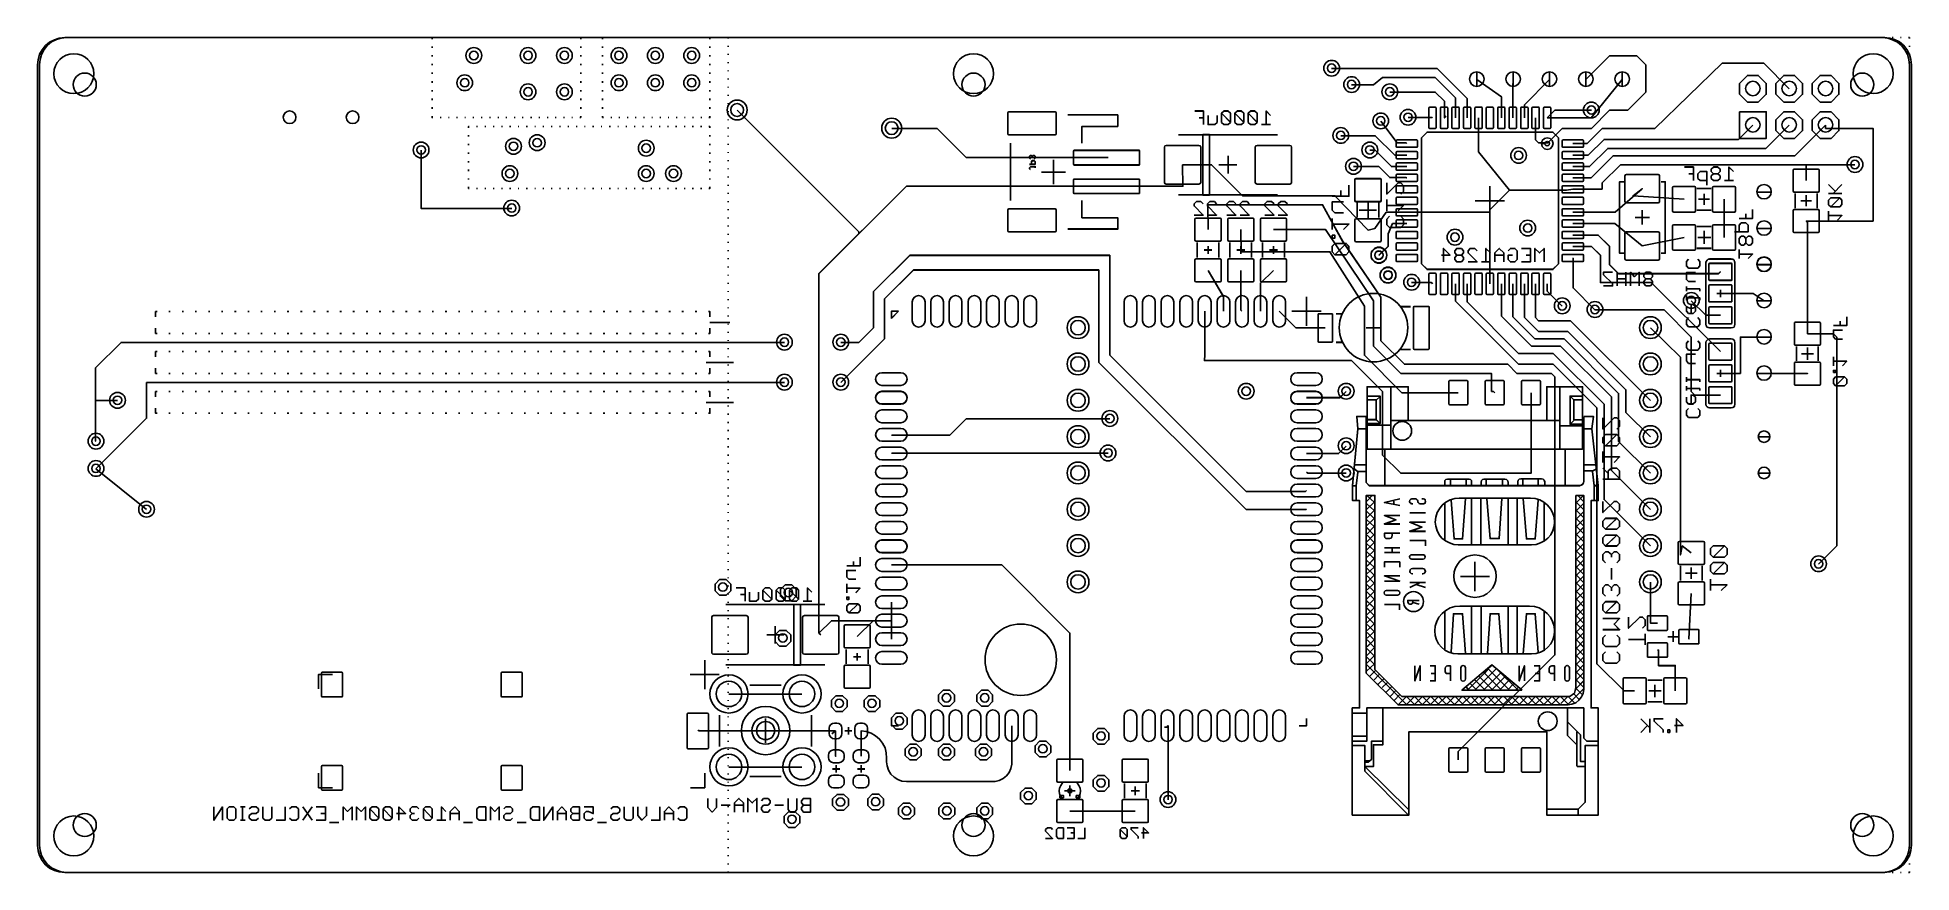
# Model space of a CAD drawing. Extents: x 82 to 212, y 79 to 137.
import ezdxf

# ---------------------------------------------------------------- set-up
doc = ezdxf.new("R2010")
doc.units = 0
for name, color, linetype in [('Circuit_2013-04-18', 7, 'CONTINUOUS'), ('Circuit_2013-08-08', 7, 'CONTINUOUS'), ('Cutout', 7, 'CONTINUOUS'), ('Holes_Screws', 7, 'CONTINUOUS')]:
    doc.layers.add(name, color=color, linetype=linetype)

msp = doc.modelspace()

# ---------------------------------------------------------------- linework, layer by layer
at = {"layer": 'Circuit_2013-04-18', "color": 7}
for points in [[(83.467222, 137.054167), (83.086222, 137.011833), (82.747556, 136.906), (82.408889, 136.736667), (82.112556, 136.503833), (81.879722, 136.2075), (81.710389, 135.868833), (81.604556, 135.509), (81.562222, 135.149167)], [(83.467222, 137.054167), (210.424889, 137.054167)], [(212.329889, 135.149167), (212.287556, 135.509), (212.181722, 135.868833), (212.012389, 136.2075), (211.779556, 136.503833), (211.483222, 136.736667), (211.144556, 136.906), (210.805889, 137.011833), (210.424889, 137.054167)], [(81.562222, 80.5815), (81.562222, 135.149167)], [(112.338556, 135.805333), (112.338556, 135.805333)], [(112.592556, 135.805333), (112.592556, 135.805333)], [(116.127389, 135.805333), (116.127389, 135.805333)], [(116.381389, 135.805333), (116.381389, 135.805333)], [(118.667389, 135.805333), (118.667389, 135.805333)], [(118.921389, 135.805333), (118.921389, 135.805333)], [(122.477389, 135.805333), (122.477389, 135.805333)], [(122.731389, 135.805333), (122.731389, 135.805333)], [(125.017389, 135.805333), (125.017389, 135.805333)], [(125.271389, 135.805333), (125.271389, 135.805333)], [(127.557389, 135.805333), (127.557389, 135.805333)], [(127.811389, 135.805333), (127.811389, 135.805333)], [(172.261389, 134.916333), (172.261389, 134.916333)], [(172.515389, 134.916333), (172.515389, 134.916333)], [(212.329889, 135.149167), (212.329889, 80.5815)], [(85.668556, 133.773333), (85.668556, 133.773333)], [(111.703556, 133.900333), (111.703556, 133.900333)], [(111.957556, 133.900333), (111.957556, 133.900333)], [(122.477389, 133.900333), (122.477389, 133.900333)], [(122.731389, 133.900333), (122.731389, 133.900333)], [(125.017389, 133.900333), (125.017389, 133.900333)], [(125.271389, 133.900333), (125.271389, 133.900333)], [(127.557389, 133.900333), (127.557389, 133.900333)], [(127.811389, 133.900333), (127.811389, 133.900333)], [(147.750389, 133.773333), (147.750389, 133.773333)], [(173.658389, 133.773333), (173.658389, 133.773333)], [(173.912389, 133.773333), (173.912389, 133.773333)], [(182.611889, 134.154333), (182.611889, 134.154333)], [(185.151889, 134.154333), (185.151889, 134.154333)], [(187.691889, 134.154333), (187.691889, 134.154333)], [(190.231889, 134.154333), (190.231889, 134.154333)], [(192.771889, 134.154333), (192.771889, 134.154333)], [(202.318056, 133.096), (201.767722, 132.545667), (201.005722, 132.545667), (200.455389, 133.096), (200.455389, 133.858), (201.005722, 134.408333), (201.767722, 134.408333), (202.318056, 133.858), (202.318056, 133.096), (202.318056, 133.096)], [(204.858056, 133.096), (204.307722, 132.545667), (203.545722, 132.545667), (202.995389, 133.096), (202.995389, 133.858), (203.545722, 134.408333), (204.307722, 134.408333), (204.858056, 133.858), (204.858056, 133.096), (204.858056, 133.096)], [(207.398056, 133.096), (206.847722, 132.545667), (206.085722, 132.545667), (205.535389, 133.096), (205.535389, 133.858), (206.085722, 134.408333), (206.847722, 134.408333), (207.398056, 133.858), (207.398056, 133.096), (207.398056, 133.096)], [(209.832222, 133.773333), (209.832222, 133.773333)], [(116.127389, 133.265333), (116.127389, 133.265333)], [(116.381389, 133.265333), (116.381389, 133.265333)], [(118.667389, 133.265333), (118.667389, 133.265333)], [(118.921389, 133.265333), (118.921389, 133.265333)], [(176.325389, 133.265333), (176.325389, 133.265333)], [(176.579389, 133.265333), (176.579389, 133.265333)], [(201.894722, 133.498167), (201.894722, 133.498167)], [(204.434722, 133.498167), (204.434722, 133.498167)], [(206.974722, 133.498167), (206.974722, 133.498167)], [(99.617389, 131.487333), (99.617389, 131.487333)], [(104.020056, 131.487333), (104.020056, 131.487333)], [(130.880556, 131.995333), (130.880556, 131.995333)], [(131.134556, 131.995333), (131.134556, 131.995333)], [(149.337889, 131.7879), (149.337889, 130.3401), (149.337889, 130.3401)], [(152.656822, 131.868333), (149.405622, 131.868333)], [(152.724556, 130.3401), (152.724556, 131.7879)], [(175.690389, 131.233333), (175.690389, 131.233333)], [(175.944389, 131.233333), (175.944389, 131.233333)], [(177.595389, 131.487333), (177.595389, 131.487333)], [(177.849389, 131.487333), (177.849389, 131.487333)], [(178.759556, 132.141383), (178.759556, 130.748617), (178.759556, 130.748617)], [(179.216756, 132.185833), (178.810356, 132.185833)], [(179.267556, 130.748617), (179.267556, 132.141383)], [(179.563889, 132.141383), (179.563889, 130.748617), (179.563889, 130.748617)], [(180.021089, 132.185833), (179.614689, 132.185833)], [(180.071889, 130.748617), (180.071889, 132.141383)], [(180.368222, 132.141383), (180.368222, 130.748617), (180.368222, 130.748617)], [(180.825422, 132.185833), (180.419022, 132.185833)], [(180.876222, 130.748617), (180.876222, 132.141383)], [(181.172556, 132.141383), (181.172556, 130.748617), (181.172556, 130.748617)], [(181.629756, 132.185833), (181.223356, 132.185833)], [(181.680556, 130.748617), (181.680556, 132.141383)], [(181.976889, 132.141383), (181.976889, 130.748617), (181.976889, 130.748617)], [(182.434089, 132.185833), (182.027689, 132.185833)], [(182.484889, 130.748617), (182.484889, 132.141383)], [(182.760056, 132.141383), (182.760056, 130.748617), (182.760056, 130.748617)], [(183.217256, 132.185833), (182.810856, 132.185833)], [(183.268056, 130.748617), (183.268056, 132.141383)], [(183.564389, 132.141383), (183.564389, 130.748617), (183.564389, 130.748617)], [(184.021589, 132.185833), (183.615189, 132.185833)], [(184.072389, 130.748617), (184.072389, 132.141383)], [(184.368722, 132.141383), (184.368722, 130.748617), (184.368722, 130.748617)], [(184.825922, 132.185833), (184.419522, 132.185833)], [(184.876722, 130.748617), (184.876722, 132.141383)], [(185.173056, 132.141383), (185.173056, 130.748617), (185.173056, 130.748617)], [(185.630256, 132.185833), (185.223856, 132.185833)], [(185.681056, 130.748617), (185.681056, 132.141383)], [(185.956222, 132.141383), (185.956222, 130.748617), (185.956222, 130.748617)], [(186.413422, 132.185833), (186.007022, 132.185833)], [(186.464222, 130.748617), (186.464222, 132.141383)], [(186.760556, 132.141383), (186.760556, 130.748617), (186.760556, 130.748617)], [(187.217756, 132.185833), (186.811356, 132.185833)], [(187.268556, 130.748617), (187.268556, 132.141383)], [(200.455389, 131.868333), (202.318056, 131.868333), (202.318056, 130.005667), (200.455389, 130.005667), (200.455389, 131.868333), (200.455389, 131.868333)], [(201.894722, 130.958167), (201.894722, 130.958167)], [(204.858056, 130.556), (204.307722, 130.005667), (203.545722, 130.005667), (202.995389, 130.556), (202.995389, 131.318), (203.545722, 131.868333), (204.307722, 131.868333), (204.858056, 131.318), (204.858056, 130.556), (204.858056, 130.556)], [(204.434722, 130.958167), (204.434722, 130.958167)], [(207.398056, 130.556), (206.847722, 130.005667), (206.085722, 130.005667), (205.535389, 130.556), (205.535389, 131.318), (206.085722, 131.868333), (206.847722, 131.868333), (207.398056, 131.318), (207.398056, 130.556), (207.398056, 130.556)], [(206.974722, 130.958167), (206.974722, 130.958167)], [(116.762389, 129.709333), (116.762389, 129.709333)], [(117.016389, 129.709333), (117.016389, 129.709333)], [(141.675556, 130.725333), (141.675556, 130.725333)], [(141.929556, 130.725333), (141.929556, 130.725333)], [(149.405622, 130.259667), (152.656822, 130.259667)], [(162.969222, 130.280833), (163.434889, 130.280833), (163.434889, 126.0475), (162.969222, 126.0475), (162.969222, 130.280833), (162.969222, 130.280833)], [(172.896389, 130.217333), (172.896389, 130.217333)], [(173.150389, 130.217333), (173.150389, 130.217333)], [(176.473556, 129.849033), (176.473556, 129.442633), (176.473556, 129.442633)], [(177.910772, 129.899833), (176.518006, 129.899833)], [(177.955222, 129.442633), (177.955222, 129.849033)], [(178.810356, 130.704167), (179.216756, 130.704167)], [(179.614689, 130.704167), (180.021089, 130.704167)], [(180.419022, 130.704167), (180.825422, 130.704167)], [(181.223356, 130.704167), (181.629756, 130.704167)], [(182.027689, 130.704167), (182.434089, 130.704167)], [(182.810856, 130.704167), (183.217256, 130.704167)], [(183.615189, 130.704167), (184.021589, 130.704167)], [(184.419522, 130.704167), (184.825922, 130.704167)], [(185.223856, 130.704167), (185.630256, 130.704167)], [(186.007022, 130.704167), (186.413422, 130.704167)], [(186.612389, 129.645833), (186.675889, 129.8575), (186.824056, 130.005667), (187.014556, 130.048), (187.226222, 130.005667), (187.374389, 129.8575), (187.437889, 129.645833), (187.374389, 129.434167), (187.226222, 129.286), (187.014556, 129.243667), (186.824056, 129.286), (186.675889, 129.434167), (186.612389, 129.645833), (186.866389, 129.645833), (186.887556, 129.7305), (186.951056, 129.772833), (187.014556, 129.794), (187.099222, 129.772833), (187.162722, 129.7305), (187.183889, 129.645833), (187.162722, 129.561167), (187.099222, 129.518833), (187.014556, 129.497667), (186.951056, 129.518833), (186.887556, 129.561167), (186.866389, 129.645833), (186.612389, 129.645833), (186.612389, 129.645833)], [(186.811356, 130.704167), (187.217756, 130.704167)], [(188.072889, 129.849033), (188.072889, 129.442633), (188.072889, 129.442633)], [(189.510106, 129.899833), (188.117339, 129.899833)], [(189.554556, 129.442633), (189.554556, 129.849033)], [(108.655556, 129.201333), (108.655556, 129.201333)], [(108.909556, 129.201333), (108.909556, 129.201333)], [(115.111389, 129.455333), (115.111389, 129.455333)], [(115.365389, 129.455333), (115.365389, 129.455333)], [(124.382389, 129.328333), (124.382389, 129.328333)], [(124.636389, 129.328333), (124.636389, 129.328333)], [(152.534056, 126.8095), (152.534056, 128.502833)], [(153.931056, 129.1082), (153.931056, 128.1938), (153.931056, 128.1938)], [(158.499246, 129.159), (153.977199, 129.159)], [(158.545389, 128.1938), (158.545389, 129.1082)], [(160.281056, 129.396913), (160.281056, 126.93142), (160.281056, 126.93142)], [(162.694056, 129.518833), (160.408056, 129.518833)], [(162.821056, 126.93142), (162.821056, 129.396913)], [(164.726056, 127.550333), (164.726056, 128.799167)], [(166.631056, 129.396913), (166.631056, 126.93142), (166.631056, 126.93142)], [(169.044056, 129.518833), (166.758056, 129.518833)], [(169.171056, 126.93142), (169.171056, 129.396913)], [(174.928389, 129.201333), (174.928389, 129.201333)], [(175.182389, 129.201333), (175.182389, 129.201333)], [(176.473556, 129.0447), (176.473556, 128.6383), (176.473556, 128.6383)], [(176.518006, 129.391833), (177.910772, 129.391833)], [(177.910772, 129.0955), (176.518006, 129.0955)], [(176.518006, 128.5875), (177.910772, 128.5875)], [(177.910772, 128.291167), (176.518006, 128.291167)], [(177.955222, 128.6383), (177.955222, 129.0447)], [(185.321222, 128.820333), (185.321222, 128.820333)], [(185.575222, 128.820333), (185.575222, 128.820333)], [(188.072889, 129.0447), (188.072889, 128.6383), (188.072889, 128.6383)], [(188.117339, 129.391833), (189.510106, 129.391833)], [(189.510106, 129.0955), (188.117339, 129.0955)], [(188.117339, 128.5875), (189.510106, 128.5875)], [(189.510106, 128.291167), (188.117339, 128.291167)], [(189.554556, 128.6383), (189.554556, 129.0447)], [(114.857389, 127.550333), (114.857389, 127.550333)], [(115.111389, 127.550333), (115.111389, 127.550333)], [(124.382389, 127.550333), (124.382389, 127.550333)], [(124.636389, 127.550333), (124.636389, 127.550333)], [(126.287389, 127.550333), (126.287389, 127.550333)], [(126.541389, 127.550333), (126.541389, 127.550333)], [(151.687389, 127.656167), (153.380722, 127.656167)], [(153.931056, 127.118533), (153.931056, 126.204133), (153.931056, 126.204133)], [(153.977199, 128.143), (158.499246, 128.143)], [(158.499246, 127.169333), (153.977199, 127.169333)], [(158.545389, 126.204133), (158.545389, 127.118533)], [(164.091056, 128.164167), (165.339889, 128.164167)], [(173.594889, 127.110067), (173.594889, 125.662267), (173.594889, 125.662267)], [(175.342409, 127.1905), (173.667702, 127.1905)], [(173.785389, 128.058333), (173.785389, 128.058333)], [(174.039389, 128.058333), (174.039389, 128.058333)], [(175.415222, 125.662267), (175.415222, 127.110067)], [(176.473556, 128.240367), (176.473556, 127.833967), (176.473556, 127.833967)], [(176.473556, 127.4572), (176.473556, 127.0508), (176.473556, 127.0508)], [(176.518006, 127.783167), (177.910772, 127.783167)], [(177.910772, 127.508), (176.518006, 127.508)], [(176.518006, 127), (177.910772, 127)], [(177.955222, 127.833967), (177.955222, 128.240367)], [(177.955222, 127.0508), (177.955222, 127.4572)], [(188.072889, 128.240367), (188.072889, 127.833967), (188.072889, 127.833967)], [(188.072889, 127.4572), (188.072889, 127.0508), (188.072889, 127.0508)], [(188.117339, 127.783167), (189.510106, 127.783167)], [(189.510106, 127.508), (188.117339, 127.508)], [(188.117339, 127), (189.510106, 127)], [(189.554556, 127.833967), (189.554556, 128.240367)], [(189.554556, 127.0508), (189.554556, 127.4572)], [(192.454389, 127.38735), (192.454389, 125.59665), (192.454389, 125.59665)], [(194.770869, 127.486833), (192.550909, 127.486833)], [(194.867389, 125.59665), (194.867389, 127.38735)], [(204.201889, 127.7874), (204.201889, 126.3396), (204.201889, 126.3396)], [(205.949409, 127.867833), (204.274702, 127.867833)], [(206.022222, 126.3396), (206.022222, 127.7874)], [(208.816222, 128.185333), (208.816222, 128.185333)], [(209.070222, 128.185333), (209.070222, 128.185333)], [(153.977199, 126.153333), (158.499246, 126.153333)], [(160.408056, 126.8095), (162.694056, 126.8095)], [(166.758056, 126.8095), (169.044056, 126.8095)], [(176.473556, 126.652867), (176.473556, 126.246467), (176.473556, 126.246467)], [(176.473556, 125.848533), (176.473556, 125.442133), (176.473556, 125.442133)], [(177.910772, 126.703667), (176.518006, 126.703667)], [(176.518006, 126.195667), (177.910772, 126.195667)], [(177.910772, 125.899333), (176.518006, 125.899333)], [(177.955222, 126.246467), (177.955222, 126.652867)], [(177.955222, 125.442133), (177.955222, 125.848533)], [(183.014056, 124.629333), (183.014056, 126.661333)], [(188.072889, 126.652867), (188.072889, 126.246467), (188.072889, 126.246467)], [(188.072889, 125.848533), (188.072889, 125.442133), (188.072889, 125.442133)], [(189.510106, 126.703667), (188.117339, 126.703667)], [(188.117339, 126.195667), (189.510106, 126.195667)], [(189.510106, 125.899333), (188.117339, 125.899333)], [(189.554556, 126.246467), (189.554556, 126.652867)], [(189.554556, 125.442133), (189.554556, 125.848533)], [(195.777556, 126.569047), (195.777556, 124.933287), (195.777556, 124.933287)], [(197.305789, 126.640167), (195.857989, 126.640167)], [(197.386222, 124.933287), (197.386222, 126.569047)], [(197.597889, 125.751167), (198.359889, 125.751167)], [(197.978889, 125.370167), (197.978889, 126.132167)], [(198.571556, 126.569047), (198.571556, 124.933287), (198.571556, 124.933287)], [(200.099789, 126.640167), (198.651989, 126.640167)], [(200.180222, 124.933287), (200.180222, 126.569047)], [(202.677889, 126.280333), (202.677889, 126.280333)], [(204.274702, 126.259167), (205.949409, 126.259167)], [(205.112056, 125.264333), (205.112056, 126.026333)], [(114.984389, 125.137333), (114.984389, 125.137333)], [(115.238389, 125.137333), (115.238389, 125.137333)], [(149.337889, 124.9934), (149.337889, 123.5456), (149.337889, 123.5456)], [(152.656822, 125.073833), (149.405622, 125.073833)], [(152.724556, 123.5456), (152.724556, 124.9934)], [(164.166409, 124.438833), (162.491702, 124.438833)], [(166.452409, 124.438833), (164.777702, 124.438833)], [(168.738409, 124.438833), (167.063702, 124.438833)], [(173.667702, 125.581833), (175.342409, 125.581833)], [(175.342409, 124.3965), (173.667702, 124.3965)], [(173.891222, 124.989167), (175.097722, 124.989167)], [(174.505056, 124.3965), (174.505056, 125.603)], [(176.473556, 125.0442), (176.473556, 124.6378), (176.473556, 124.6378)], [(176.518006, 125.391333), (177.910772, 125.391333)], [(177.910772, 125.095), (176.518006, 125.095)], [(176.518006, 124.587), (177.910772, 124.587)], [(177.955222, 124.6378), (177.955222, 125.0442)], [(181.998056, 125.645333), (184.030056, 125.645333)], [(188.072889, 125.0442), (188.072889, 124.6378), (188.072889, 124.6378)], [(188.117339, 125.391333), (189.510106, 125.391333)], [(189.510106, 125.095), (188.117339, 125.095)], [(188.117339, 124.587), (189.510106, 124.587)], [(189.554556, 124.6378), (189.554556, 125.0442)], [(192.550909, 125.497167), (194.770869, 125.497167)], [(193.174056, 124.481167), (194.168889, 124.481167)], [(193.660889, 123.994333), (193.660889, 124.989167)], [(195.857989, 124.862167), (197.305789, 124.862167)], [(198.651989, 124.862167), (200.099789, 124.862167)], [(204.201889, 124.951067), (204.201889, 123.503267), (204.201889, 123.503267)], [(205.949409, 125.0315), (204.274702, 125.0315)], [(204.731056, 125.645333), (205.493056, 125.645333)], [(206.022222, 123.503267), (206.022222, 124.951067)], [(149.405622, 123.465167), (152.656822, 123.465167)], [(162.418889, 124.3584), (162.418889, 122.9106), (162.418889, 122.9106)], [(164.239222, 122.9106), (164.239222, 124.3584)], [(164.704889, 124.3584), (164.704889, 122.9106), (164.704889, 122.9106)], [(166.525222, 122.9106), (166.525222, 124.3584)], [(166.990889, 124.3584), (166.990889, 122.9106), (166.990889, 122.9106)], [(168.811222, 122.9106), (168.811222, 124.3584)], [(173.594889, 124.316067), (173.594889, 122.868267), (173.594889, 122.868267)], [(175.415222, 122.868267), (175.415222, 124.316067)], [(176.473556, 124.261033), (176.473556, 123.854633), (176.473556, 123.854633)], [(176.473556, 123.4567), (176.473556, 123.0503), (176.473556, 123.0503)], [(177.910772, 124.311833), (176.518006, 124.311833)], [(176.518006, 123.803833), (177.910772, 123.803833)], [(177.910772, 123.5075), (176.518006, 123.5075)], [(177.955222, 123.854633), (177.955222, 124.261033)], [(177.955222, 123.0503), (177.955222, 123.4567)], [(180.876222, 123.105333), (180.876222, 123.105333)], [(181.130222, 123.105333), (181.130222, 123.105333)], [(185.956222, 123.740333), (185.956222, 123.740333)], [(186.210222, 123.740333), (186.210222, 123.740333)], [(188.072889, 124.261033), (188.072889, 123.854633), (188.072889, 123.854633)], [(188.072889, 123.4567), (188.072889, 123.0503), (188.072889, 123.0503)], [(189.510106, 124.311833), (188.117339, 124.311833)], [(188.117339, 123.803833), (189.510106, 123.803833)], [(189.510106, 123.5075), (188.117339, 123.5075)], [(189.554556, 123.854633), (189.554556, 124.261033)], [(189.554556, 123.0503), (189.554556, 123.4567)], [(192.454389, 123.38685), (192.454389, 121.59615), (192.454389, 121.59615)], [(194.770869, 123.486333), (192.550909, 123.486333)], [(194.867389, 121.59615), (194.867389, 123.38685)], [(195.777556, 123.902047), (195.777556, 122.266287), (195.777556, 122.266287)], [(197.305789, 123.973167), (195.857989, 123.973167)], [(197.386222, 122.266287), (197.386222, 123.902047)], [(197.534389, 123.084167), (198.444556, 123.084167)], [(197.978889, 122.639667), (197.978889, 123.549833)], [(198.571556, 123.902047), (198.571556, 122.266287), (198.571556, 122.266287)], [(200.099789, 123.973167), (198.651989, 123.973167)], [(200.180222, 122.266287), (200.180222, 123.902047)], [(202.677889, 123.740333), (202.677889, 123.740333)], [(204.274702, 123.422833), (205.949409, 123.422833)], [(162.491702, 122.830167), (164.166409, 122.830167)], [(163.053889, 122.195167), (163.604222, 122.195167)], [(163.329056, 121.941167), (163.329056, 122.470333)], [(164.777702, 122.830167), (166.452409, 122.830167)], [(165.339889, 122.195167), (165.890222, 122.195167)], [(165.615056, 121.941167), (165.615056, 122.470333)], [(167.063702, 122.830167), (168.738409, 122.830167)], [(167.625889, 122.195167), (168.176222, 122.195167)], [(167.901056, 121.941167), (167.901056, 122.470333)], [(173.667702, 122.787833), (175.342409, 122.787833)], [(175.563389, 121.835333), (175.563389, 121.835333)], [(175.817389, 121.835333), (175.817389, 121.835333)], [(176.473556, 122.652367), (176.473556, 122.245967), (176.473556, 122.245967)], [(176.473556, 121.848033), (176.473556, 121.441633), (176.473556, 121.441633)], [(176.518006, 122.9995), (177.910772, 122.9995)], [(177.910772, 122.703167), (176.518006, 122.703167)], [(176.518006, 122.195167), (177.910772, 122.195167)], [(177.910772, 121.898833), (176.518006, 121.898833)], [(177.955222, 122.245967), (177.955222, 122.652367)], [(177.955222, 121.441633), (177.955222, 121.848033)], [(188.072889, 122.652367), (188.072889, 122.245967), (188.072889, 122.245967)], [(188.072889, 121.848033), (188.072889, 121.441633), (188.072889, 121.441633)], [(188.117339, 122.9995), (189.510106, 122.9995)], [(189.510106, 122.703167), (188.117339, 122.703167)], [(188.117339, 122.195167), (189.510106, 122.195167)], [(189.510106, 121.898833), (188.117339, 121.898833)], [(189.554556, 122.245967), (189.554556, 122.652367)], [(189.554556, 121.441633), (189.554556, 121.848033)], [(195.857989, 122.195167), (197.305789, 122.195167)], [(198.651989, 122.195167), (200.099789, 122.195167)], [(162.418889, 121.5009), (162.418889, 120.0531), (162.418889, 120.0531)], [(164.166409, 121.581333), (162.491702, 121.581333)], [(164.239222, 120.0531), (164.239222, 121.5009)], [(164.704889, 121.5009), (164.704889, 120.0531), (164.704889, 120.0531)], [(166.452409, 121.581333), (164.777702, 121.581333)], [(166.525222, 120.0531), (166.525222, 121.5009)], [(166.990889, 121.5009), (166.990889, 120.0531), (166.990889, 120.0531)], [(168.738409, 121.581333), (167.063702, 121.581333)], [(168.811222, 120.0531), (168.811222, 121.5009)], [(176.198389, 120.438333), (176.198389, 120.438333)], [(176.452389, 120.438333), (176.452389, 120.438333)], [(176.518006, 121.390833), (177.910772, 121.390833)], [(178.759556, 120.54205), (178.759556, 119.149283), (178.759556, 119.149283)], [(179.216756, 120.5865), (178.810356, 120.5865)], [(179.267556, 119.149283), (179.267556, 120.54205)], [(179.563889, 120.54205), (179.563889, 119.149283), (179.563889, 119.149283)], [(180.021089, 120.5865), (179.614689, 120.5865)], [(180.071889, 119.149283), (180.071889, 120.54205)], [(180.368222, 120.54205), (180.368222, 119.149283), (180.368222, 119.149283)], [(180.825422, 120.5865), (180.419022, 120.5865)], [(180.876222, 119.149283), (180.876222, 120.54205)], [(181.172556, 120.54205), (181.172556, 119.149283), (181.172556, 119.149283)], [(181.629756, 120.5865), (181.223356, 120.5865)], [(181.680556, 119.149283), (181.680556, 120.54205)], [(181.976889, 120.54205), (181.976889, 119.149283), (181.976889, 119.149283)], [(182.434089, 120.5865), (182.027689, 120.5865)], [(182.484889, 119.149283), (182.484889, 120.54205)], [(182.760056, 120.54205), (182.760056, 119.149283), (182.760056, 119.149283)], [(183.217256, 120.5865), (182.810856, 120.5865)], [(183.268056, 119.149283), (183.268056, 120.54205)], [(183.564389, 120.54205), (183.564389, 119.149283), (183.564389, 119.149283)], [(184.021589, 120.5865), (183.615189, 120.5865)], [(184.072389, 119.149283), (184.072389, 120.54205)], [(184.368722, 120.54205), (184.368722, 119.149283), (184.368722, 119.149283)], [(184.825922, 120.5865), (184.419522, 120.5865)], [(184.876722, 119.149283), (184.876722, 120.54205)], [(185.173056, 120.54205), (185.173056, 119.149283), (185.173056, 119.149283)], [(185.630256, 120.5865), (185.223856, 120.5865)], [(185.681056, 119.149283), (185.681056, 120.54205)], [(185.956222, 120.54205), (185.956222, 119.149283), (185.956222, 119.149283)], [(186.413422, 120.5865), (186.007022, 120.5865)], [(186.464222, 119.149283), (186.464222, 120.54205)], [(186.760556, 120.54205), (186.760556, 119.149283), (186.760556, 119.149283)], [(187.217756, 120.5865), (186.811356, 120.5865)], [(187.268556, 119.149283), (187.268556, 120.54205)], [(188.117339, 121.390833), (189.510106, 121.390833)], [(192.550909, 121.496667), (194.770869, 121.496667)], [(198.317556, 121.204567), (198.317556, 120.137767), (198.317556, 120.137767)], [(199.869919, 121.263833), (198.373859, 121.263833)], [(199.926222, 120.137767), (199.926222, 121.204567)], [(202.677889, 121.200333), (202.677889, 121.200333)], [(162.491702, 119.972667), (164.166409, 119.972667)], [(164.777702, 119.972667), (166.452409, 119.972667)], [(167.063702, 119.972667), (168.738409, 119.972667)], [(177.849389, 119.9515), (177.849389, 119.9515)], [(178.103389, 119.9515), (178.103389, 119.9515)], [(198.317556, 119.701733), (198.317556, 118.634933), (198.317556, 118.634933)], [(198.373859, 120.0785), (199.869919, 120.0785)], [(199.869919, 119.761), (198.373859, 119.761)], [(198.867889, 119.168333), (199.375889, 119.168333)], [(199.121889, 118.914333), (199.121889, 119.422333)], [(199.926222, 118.634933), (199.926222, 119.701733)], [(142.670389, 118.5799), (142.670389, 117.2591), (142.670389, 117.2591)], [(143.559389, 117.2591), (143.559389, 118.5799)], [(143.961556, 118.5799), (143.961556, 117.2591), (143.961556, 117.2591)], [(144.850556, 117.2591), (144.850556, 118.5799)], [(145.252722, 118.5799), (145.252722, 117.2591), (145.252722, 117.2591)], [(146.141722, 117.2591), (146.141722, 118.5799)], [(146.565056, 118.5799), (146.565056, 117.2591), (146.565056, 117.2591)], [(147.454056, 117.2591), (147.454056, 118.5799)], [(147.856222, 118.5799), (147.856222, 117.2591), (147.856222, 117.2591)], [(148.745222, 117.2591), (148.745222, 118.5799)], [(149.168556, 118.5799), (149.168556, 117.2591), (149.168556, 117.2591)], [(150.057556, 117.2591), (150.057556, 118.5799)], [(150.459722, 118.5799), (150.459722, 117.2591), (150.459722, 117.2591)], [(151.348722, 117.2591), (151.348722, 118.5799)], [(157.465889, 118.5799), (157.465889, 117.2591), (157.465889, 117.2591)], [(158.354889, 117.2591), (158.354889, 118.5799)], [(158.757056, 118.5799), (158.757056, 117.2591), (158.757056, 117.2591)], [(159.646056, 117.2591), (159.646056, 118.5799)], [(160.048222, 118.5799), (160.048222, 117.2591), (160.048222, 117.2591)], [(160.937222, 117.2591), (160.937222, 118.5799)], [(161.360556, 118.5799), (161.360556, 117.2591), (161.360556, 117.2591)], [(162.249556, 117.2591), (162.249556, 118.5799)], [(162.651722, 118.5799), (162.651722, 117.2591), (162.651722, 117.2591)], [(163.540722, 117.2591), (163.540722, 118.5799)], [(163.964056, 118.5799), (163.964056, 117.2591), (163.964056, 117.2591)], [(164.853056, 117.2591), (164.853056, 118.5799)], [(165.255222, 118.5799), (165.255222, 117.2591), (165.255222, 117.2591)], [(166.144222, 117.2591), (166.144222, 118.5799)], [(166.546389, 118.5799), (166.546389, 117.2591), (166.546389, 117.2591)], [(167.435389, 117.2591), (167.435389, 118.5799)], [(167.858722, 118.5799), (167.858722, 117.2591), (167.858722, 117.2591)], [(168.747722, 117.2591), (168.747722, 118.5799)], [(169.192222, 117.9195), (171.224222, 117.9195)], [(170.208222, 116.9035), (170.208222, 118.9355)], [(177.680056, 118.213082), (177.680056, 115.297585), (177.680056, 115.297585)], [(178.725689, 118.258167), (177.735089, 118.258167)], [(178.780722, 115.297585), (178.780722, 118.213082)], [(178.810356, 119.104833), (179.216756, 119.104833)], [(179.614689, 119.104833), (180.021089, 119.104833)], [(180.419022, 119.104833), (180.825422, 119.104833)], [(181.223356, 119.104833), (181.629756, 119.104833)], [(182.027689, 119.104833), (182.434089, 119.104833)], [(182.810856, 119.104833), (183.217256, 119.104833)], [(183.615189, 119.104833), (184.021589, 119.104833)], [(184.419522, 119.104833), (184.825922, 119.104833)], [(185.223856, 119.104833), (185.630256, 119.104833)], [(186.007022, 119.104833), (186.413422, 119.104833)], [(186.811356, 119.104833), (187.217756, 119.104833)], [(188.369222, 118.3005), (188.369222, 118.3005)], [(188.623222, 118.3005), (188.623222, 118.3005)], [(190.655222, 118.0465), (190.655222, 118.0465)], [(190.909222, 118.0465), (190.909222, 118.0465)], [(197.386222, 118.6815), (197.386222, 118.6815)], [(197.640222, 118.6815), (197.640222, 118.6815)], [(198.317556, 118.177733), (198.317556, 117.110933), (198.317556, 117.110933)], [(198.373859, 118.575667), (199.869919, 118.575667)], [(199.869919, 118.237), (198.373859, 118.237)], [(199.926222, 117.110933), (199.926222, 118.177733)], [(202.677889, 118.6815), (202.677889, 118.6815)], [(154.756556, 116.7765), (154.756556, 116.7765)], [(155.010556, 116.7765), (155.010556, 116.7765)], [(171.012556, 117.700425), (171.012556, 115.810242), (171.012556, 115.810242)], [(171.977756, 117.750167), (171.063356, 117.750167)], [(172.028556, 115.810242), (172.028556, 117.700425)], [(174.378056, 116.755333), (175.372889, 116.755333)], [(174.886056, 116.247333), (174.886056, 117.242167)], [(194.740389, 116.7765), (194.740389, 116.7765)], [(194.994389, 116.7765), (194.994389, 116.7765)], [(198.373859, 117.051667), (199.869919, 117.051667)], [(204.286556, 117.077067), (204.286556, 115.629267), (204.286556, 115.629267)], [(206.034076, 117.1575), (204.359369, 117.1575)], [(206.106889, 115.629267), (206.106889, 117.077067)], [(134.034389, 115.7605), (134.034389, 115.7605)], [(134.288389, 115.7605), (134.288389, 115.7605)], [(137.971389, 115.7605), (137.971389, 115.7605)], [(138.225389, 115.7605), (138.225389, 115.7605)], [(171.063356, 115.7605), (171.977756, 115.7605)], [(177.735089, 115.2525), (178.725689, 115.2525)], [(198.317556, 115.637733), (198.317556, 114.570933), (198.317556, 114.570933)], [(199.869919, 115.697), (198.373859, 115.697)], [(199.926222, 114.570933), (199.926222, 115.637733)], [(202.677889, 116.1415), (202.677889, 116.1415)], [(204.359369, 115.548833), (206.034076, 115.548833)], [(205.196722, 114.532833), (205.196722, 115.3795)], [(154.756556, 114.2365), (154.756556, 114.2365)], [(155.010556, 114.2365), (155.010556, 114.2365)], [(194.740389, 114.2365), (194.740389, 114.2365)], [(194.994389, 114.2365), (194.994389, 114.2365)], [(198.317556, 114.113733), (198.317556, 113.046933), (198.317556, 113.046933)], [(198.373859, 114.511667), (199.869919, 114.511667)], [(199.869919, 114.173), (198.373859, 114.173)], [(199.926222, 113.046933), (199.926222, 114.113733)], [(204.286556, 114.283067), (204.286556, 112.835267), (204.286556, 112.835267)], [(206.034076, 114.3635), (204.359369, 114.3635)], [(204.794556, 114.956167), (205.620056, 114.956167)], [(206.106889, 112.835267), (206.106889, 114.283067)], [(134.034389, 112.9665), (134.034389, 112.9665)], [(134.288389, 112.9665), (134.288389, 112.9665)], [(137.971389, 112.9665), (137.971389, 112.9665)], [(138.225389, 112.9665), (138.225389, 112.9665)], [(140.109222, 113.178167), (140.109222, 113.178167)], [(141.870289, 113.622667), (140.549489, 113.622667)], [(140.549489, 112.733667), (141.870289, 112.733667)], [(169.107556, 113.178167), (169.107556, 113.178167)], [(170.868622, 113.622667), (169.547822, 113.622667)], [(169.547822, 112.733667), (170.868622, 112.733667)], [(180.156556, 113.013067), (180.156556, 111.438267), (180.156556, 111.438267)], [(181.403272, 113.072333), (180.222172, 113.072333)], [(181.468889, 111.438267), (181.468889, 113.013067)], [(182.696556, 113.013067), (182.696556, 111.438267), (182.696556, 111.438267)], [(183.943272, 113.072333), (182.762172, 113.072333)], [(184.008889, 111.438267), (184.008889, 113.013067)], [(185.236556, 113.013067), (185.236556, 111.438267), (185.236556, 111.438267)], [(186.483272, 113.072333), (185.302172, 113.072333)], [(186.548889, 111.438267), (186.548889, 113.013067)], [(198.317556, 112.589733), (198.317556, 111.522933), (198.317556, 111.522933)], [(198.373859, 112.987667), (199.869919, 112.987667)], [(199.869919, 112.649), (198.373859, 112.649)], [(198.867889, 113.580333), (199.375889, 113.580333)], [(199.121889, 113.326333), (199.121889, 113.834333)], [(199.926222, 111.522933), (199.926222, 112.589733)], [(202.677889, 113.6015), (202.677889, 113.6015)], [(204.359369, 112.754833), (206.034076, 112.754833)], [(87.446556, 111.6965), (87.446556, 111.6965)], [(87.700556, 111.6965), (87.700556, 111.6965)], [(140.109222, 111.865833), (140.109222, 111.865833)], [(141.870289, 112.310333), (140.549489, 112.310333)], [(140.549489, 111.421333), (141.870289, 111.421333)], [(154.756556, 111.6965), (154.756556, 111.6965)], [(155.010556, 111.6965), (155.010556, 111.6965)], [(166.292389, 112.3315), (166.292389, 112.3315)], [(166.546389, 112.3315), (166.546389, 112.3315)], [(169.107556, 111.865833), (169.107556, 111.865833)], [(170.868622, 112.310333), (169.547822, 112.310333)], [(169.547822, 111.421333), (170.868622, 111.421333)], [(173.277389, 112.3315), (173.277389, 112.3315)], [(173.531389, 112.3315), (173.531389, 112.3315)], [(180.222172, 111.379), (181.403272, 111.379)], [(182.762172, 111.379), (183.943272, 111.379)], [(185.302172, 111.379), (186.483272, 111.379)], [(194.740389, 111.6965), (194.740389, 111.6965)], [(194.994389, 111.6965), (194.994389, 111.6965)], [(198.373859, 111.463667), (199.869919, 111.463667)], [(140.109222, 110.574667), (140.109222, 110.574667)], [(141.870289, 111.019167), (140.549489, 111.019167)], [(140.549489, 110.130167), (141.870289, 110.130167)], [(156.767389, 110.4265), (156.767389, 110.4265)], [(157.021389, 110.4265), (157.021389, 110.4265)], [(169.107556, 110.574667), (169.107556, 110.574667)], [(170.868622, 111.019167), (169.547822, 111.019167)], [(169.547822, 110.130167), (170.868622, 110.130167)], [(85.943722, 108.839), (85.943722, 108.839)], [(86.197722, 108.839), (86.197722, 108.839)], [(140.109222, 109.2835), (140.109222, 109.2835)], [(141.870289, 109.728), (140.549489, 109.728)], [(140.549489, 108.839), (141.870289, 108.839)], [(154.756556, 109.1565), (154.756556, 109.1565)], [(155.010556, 109.1565), (155.010556, 109.1565)], [(169.107556, 109.2835), (169.107556, 109.2835)], [(170.868622, 109.728), (169.547822, 109.728)], [(169.547822, 108.839), (170.868622, 108.839)], [(177.553056, 109.558667), (177.553056, 109.558667)], [(194.740389, 109.1565), (194.740389, 109.1565)], [(194.994389, 109.1565), (194.994389, 109.1565)], [(202.572056, 109.1565), (202.572056, 109.1565)], [(140.109222, 107.971167), (140.109222, 107.971167)], [(141.870289, 108.415667), (140.549489, 108.415667)], [(140.549489, 107.526667), (141.870289, 107.526667)], [(156.640389, 108.0135), (156.640389, 108.0135)], [(156.894389, 108.0135), (156.894389, 108.0135)], [(169.107556, 107.971167), (169.107556, 107.971167)], [(170.868622, 108.415667), (169.547822, 108.415667)], [(169.547822, 107.526667), (170.868622, 107.526667)], [(173.277389, 108.5215), (173.277389, 108.5215)], [(173.531389, 108.5215), (173.531389, 108.5215)], [(85.943722, 106.934), (85.943722, 106.934)], [(86.197722, 106.934), (86.197722, 106.934)], [(140.109222, 106.68), (140.109222, 106.68)], [(141.870289, 107.1245), (140.549489, 107.1245)], [(140.549489, 106.2355), (141.870289, 106.2355)], [(154.756556, 106.6165), (154.756556, 106.6165)], [(155.010556, 106.6165), (155.010556, 106.6165)], [(169.107556, 106.68), (169.107556, 106.68)], [(170.868622, 107.1245), (169.547822, 107.1245)], [(169.547822, 106.2355), (170.868622, 106.2355)], [(173.277389, 106.6165), (173.277389, 106.6165)], [(173.531389, 106.6165), (173.531389, 106.6165)], [(194.740389, 106.6165), (194.740389, 106.6165)], [(194.994389, 106.6165), (194.994389, 106.6165)], [(202.572056, 106.6165), (202.572056, 106.6165)], [(140.109222, 105.388833), (140.109222, 105.388833)], [(141.870289, 105.833333), (140.549489, 105.833333)], [(140.549489, 104.944333), (141.870289, 104.944333)], [(169.107556, 105.388833), (169.107556, 105.388833)], [(170.868622, 105.833333), (169.547822, 105.833333)], [(169.547822, 104.944333), (170.868622, 104.944333)], [(89.478556, 104.0765), (89.478556, 104.0765)], [(89.732556, 104.0765), (89.732556, 104.0765)], [(140.109222, 104.0765), (140.109222, 104.0765)], [(141.870289, 104.521), (140.549489, 104.521)], [(140.549489, 103.632), (141.870289, 103.632)], [(154.756556, 104.0765), (154.756556, 104.0765)], [(155.010556, 104.0765), (155.010556, 104.0765)], [(169.107556, 104.0765), (169.107556, 104.0765)], [(170.868622, 104.521), (169.547822, 104.521)], [(169.547822, 103.632), (170.868622, 103.632)], [(194.740389, 104.0765), (194.740389, 104.0765)], [(194.994389, 104.0765), (194.994389, 104.0765)], [(140.109222, 102.785333), (140.109222, 102.785333)], [(141.870289, 103.229833), (140.549489, 103.229833)], [(140.549489, 102.340833), (141.870289, 102.340833)], [(169.107556, 102.785333), (169.107556, 102.785333)], [(170.868622, 103.229833), (169.547822, 103.229833)], [(169.547822, 102.340833), (170.868622, 102.340833)], [(140.109222, 101.473), (140.109222, 101.473)], [(141.870289, 101.9175), (140.549489, 101.9175)], [(140.549489, 101.0285), (141.870289, 101.0285)], [(154.756556, 101.5365), (154.756556, 101.5365)], [(155.010556, 101.5365), (155.010556, 101.5365)], [(169.107556, 101.473), (169.107556, 101.473)], [(170.868622, 101.9175), (169.547822, 101.9175)], [(169.547822, 101.0285), (170.868622, 101.0285)], [(194.740389, 101.5365), (194.740389, 101.5365)], [(194.994389, 101.5365), (194.994389, 101.5365)], [(196.179722, 101.7524), (196.179722, 100.3046), (196.179722, 100.3046)], [(197.927242, 101.832833), (196.252536, 101.832833)], [(198.000056, 100.3046), (198.000056, 101.7524)], [(140.109222, 100.181833), (140.109222, 100.181833)], [(141.870289, 100.626333), (140.549489, 100.626333)], [(140.549489, 99.737333), (141.870289, 99.737333)], [(169.107556, 100.181833), (169.107556, 100.181833)], [(170.868622, 100.626333), (169.547822, 100.626333)], [(169.547822, 99.737333), (170.868622, 99.737333)], [(181.976889, 98.3615), (181.976889, 100.3935)], [(196.252536, 100.224167), (197.927242, 100.224167)], [(196.687722, 99.610333), (197.492056, 99.610333)], [(197.089889, 99.208167), (197.089889, 100.0125)], [(206.276222, 100.2665), (206.276222, 100.2665)], [(206.530222, 100.2665), (206.530222, 100.2665)], [(129.991556, 98.382667), (129.674056, 98.065167), (129.208389, 98.065167), (128.890889, 98.382667), (128.890889, 98.848333), (129.208389, 99.165833), (129.674056, 99.165833), (129.991556, 98.848333), (129.991556, 98.382667), (129.991556, 98.382667)], [(129.737556, 98.636667), (129.737556, 98.636667)], [(134.563556, 98.001667), (134.246056, 97.684167), (133.780389, 97.684167), (133.462889, 98.001667), (133.462889, 98.467333), (133.780389, 98.784833), (134.246056, 98.784833), (134.563556, 98.467333), (134.563556, 98.001667), (134.563556, 98.001667)], [(134.309556, 98.255667), (134.309556, 98.255667)], [(140.109222, 98.890667), (140.109222, 98.890667)], [(141.870289, 99.335167), (140.549489, 99.335167)], [(140.549489, 98.446167), (141.870289, 98.446167)], [(154.756556, 98.9965), (154.756556, 98.9965)], [(155.010556, 98.9965), (155.010556, 98.9965)], [(169.107556, 98.890667), (169.107556, 98.890667)], [(170.868622, 99.335167), (169.547822, 99.335167)], [(169.547822, 98.446167), (170.868622, 98.446167)], [(180.960889, 99.3775), (182.992889, 99.3775)], [(194.740389, 98.9965), (194.740389, 98.9965)], [(194.994389, 98.9965), (194.994389, 98.9965)], [(196.179722, 98.916067), (196.179722, 97.468267), (196.179722, 97.468267)], [(197.927242, 98.9965), (196.252536, 98.9965)], [(198.000056, 97.468267), (198.000056, 98.916067)], [(134.394222, 97.409), (134.859889, 97.409), (134.859889, 93.175667), (134.394222, 93.175667), (134.394222, 97.409), (134.394222, 97.409)], [(140.109222, 97.578333), (140.109222, 97.578333)], [(141.870289, 98.022833), (140.549489, 98.022833)], [(140.549489, 97.133833), (141.870289, 97.133833)], [(169.107556, 97.578333), (169.107556, 97.578333)], [(170.868622, 98.022833), (169.547822, 98.022833)], [(169.547822, 97.133833), (170.868622, 97.133833)], [(196.252536, 97.387833), (197.927242, 97.387833)], [(128.658056, 96.52508), (128.658056, 94.059587), (128.658056, 94.059587)], [(131.071056, 96.647), (128.785056, 96.647)], [(131.198056, 94.059587), (131.198056, 96.52508)], [(134.182556, 94.826667), (133.865056, 94.509167), (133.399389, 94.509167), (133.081889, 94.826667), (133.081889, 95.292333), (133.399389, 95.609833), (133.865056, 95.609833), (134.182556, 95.292333), (134.182556, 94.826667), (134.182556, 94.826667)], [(133.103056, 94.699667), (133.103056, 95.906167)], [(135.008056, 96.52508), (135.008056, 94.059587), (135.008056, 94.059587)], [(137.421056, 96.647), (135.135056, 96.647)], [(137.548056, 94.059587), (137.548056, 96.52508)], [(137.907889, 95.9104), (137.907889, 94.4626), (137.907889, 94.4626)], [(139.655409, 95.990833), (137.980702, 95.990833)], [(139.728222, 94.4626), (139.728222, 95.9104)], [(140.109222, 96.287167), (140.109222, 96.287167)], [(141.870289, 96.731667), (140.549489, 96.731667)], [(140.549489, 95.842667), (141.870289, 95.842667)], [(169.107556, 96.287167), (169.107556, 96.287167)], [(170.868622, 96.731667), (169.547822, 96.731667)], [(169.547822, 95.842667), (170.868622, 95.842667)], [(194.020722, 96.575033), (194.020722, 95.660633), (194.020722, 95.660633)], [(195.368827, 96.625833), (194.069617, 96.625833)], [(194.069617, 95.609833), (195.368827, 95.609833)], [(195.417722, 95.660633), (195.417722, 96.575033)], [(196.222056, 95.622533), (196.222056, 94.708133), (196.222056, 94.708133)], [(197.570161, 95.673333), (196.270951, 95.673333)], [(197.619056, 94.708133), (197.619056, 95.622533)], [(132.510389, 95.292333), (133.695722, 95.292333)], [(133.928556, 95.080667), (133.928556, 95.080667)], [(137.980702, 94.382167), (139.655409, 94.382167)], [(140.109222, 94.996), (140.109222, 94.996)], [(141.870289, 95.4405), (140.549489, 95.4405)], [(140.549489, 94.5515), (141.870289, 94.5515)], [(169.107556, 94.996), (169.107556, 94.996)], [(170.868622, 95.4405), (169.547822, 95.4405)], [(169.547822, 94.5515), (170.868622, 94.5515)], [(194.020722, 94.6912), (194.020722, 93.7768), (194.020722, 93.7768)], [(195.368827, 94.742), (194.069617, 94.742)], [(195.417722, 93.7768), (195.417722, 94.6912)], [(195.460056, 95.165333), (196.179722, 95.165333)], [(195.819889, 94.8055), (195.819889, 95.546333)], [(196.270951, 94.657333), (197.570161, 94.657333)], [(128.171222, 91.5035), (128.171222, 93.5355)], [(128.785056, 93.937667), (131.071056, 93.937667)], [(135.135056, 93.937667), (137.421056, 93.937667)], [(137.907889, 93.095233), (137.907889, 91.647433), (137.907889, 91.647433)], [(139.655409, 93.175667), (137.980702, 93.175667)], [(138.564056, 93.768333), (139.072056, 93.768333)], [(138.818056, 93.514333), (138.818056, 94.022333)], [(139.728222, 91.647433), (139.728222, 93.095233)], [(140.109222, 93.683667), (140.109222, 93.683667)], [(141.870289, 94.128167), (140.549489, 94.128167)], [(140.549489, 93.239167), (141.870289, 93.239167)], [(169.107556, 93.683667), (169.107556, 93.683667)], [(170.868622, 94.128167), (169.547822, 94.128167)], [(169.547822, 93.239167), (170.868622, 93.239167)], [(194.069617, 93.726), (195.368827, 93.726)], [(101.395389, 92.619407), (101.395389, 91.022593), (101.395389, 91.022593)], [(102.802972, 92.688833), (101.469472, 92.688833)], [(102.877056, 91.022593), (102.877056, 92.619407)], [(113.947222, 92.619407), (113.947222, 91.022593), (113.947222, 91.022593)], [(115.354806, 92.688833), (114.021306, 92.688833)], [(115.428889, 91.022593), (115.428889, 92.619407)], [(127.155222, 92.5195), (129.187222, 92.5195)], [(192.327389, 92.213853), (192.327389, 90.539147), (192.327389, 90.539147)], [(193.855622, 92.286667), (192.407822, 92.286667)], [(193.936056, 90.539147), (193.936056, 92.213853)], [(194.549889, 90.932), (194.549889, 91.799833)], [(195.163722, 92.213853), (195.163722, 90.539147), (195.163722, 90.539147)], [(196.691956, 92.286667), (195.244156, 92.286667)], [(196.772389, 90.539147), (196.772389, 92.213853)], [(101.469472, 90.953167), (102.802972, 90.953167)], [(114.021306, 90.953167), (115.354806, 90.953167)], [(130.753556, 91.164833), (130.753556, 91.164833)], [(131.198056, 91.164833), (131.198056, 91.164833)], [(135.854722, 91.164833), (135.854722, 91.164833)], [(136.299222, 91.164833), (136.299222, 91.164833)], [(138.119556, 90.254667), (137.802056, 89.937167), (137.336389, 89.937167), (137.018889, 90.254667), (137.018889, 90.720333), (137.336389, 91.037833), (137.802056, 91.037833), (138.119556, 90.720333), (138.119556, 90.254667), (138.119556, 90.254667)], [(137.865556, 90.508667), (137.865556, 90.508667)], [(137.980702, 91.567), (139.655409, 91.567)], [(140.405556, 90.254667), (140.088056, 89.937167), (139.622389, 89.937167), (139.304889, 90.254667), (139.304889, 90.720333), (139.622389, 91.037833), (140.088056, 91.037833), (140.405556, 90.720333), (140.405556, 90.254667), (140.405556, 90.254667)], [(140.151556, 90.508667), (140.151556, 90.508667)], [(145.612556, 90.635667), (145.295056, 90.318167), (144.829389, 90.318167), (144.511889, 90.635667), (144.511889, 91.101333), (144.829389, 91.418833), (145.295056, 91.418833), (145.612556, 91.101333), (145.612556, 90.635667), (145.612556, 90.635667)], [(145.358556, 90.889667), (145.358556, 90.889667)], [(148.279556, 90.635667), (147.962056, 90.318167), (147.496389, 90.318167), (147.178889, 90.635667), (147.178889, 91.101333), (147.496389, 91.418833), (147.962056, 91.418833), (148.279556, 91.101333), (148.279556, 90.635667), (148.279556, 90.635667)], [(148.025556, 90.889667), (148.025556, 90.889667)], [(192.407822, 90.466333), (193.855622, 90.466333)], [(194.126556, 91.3765), (194.973222, 91.3765)], [(195.244156, 90.466333), (196.691956, 90.466333)], [(126.943556, 89.756403), (126.943556, 87.408597), (126.943556, 87.408597)], [(128.351139, 89.831333), (127.017639, 89.831333)], [(128.425222, 87.408597), (128.425222, 89.756403)], [(132.425722, 87.735833), (132.425722, 89.450333)], [(137.404122, 89.132833), (137.226322, 89.132833)], [(139.182122, 89.132833), (139.004322, 89.132833)], [(142.310556, 89.027), (141.993056, 88.7095), (141.527389, 88.7095), (141.209889, 89.027), (141.209889, 89.492667), (141.527389, 89.810167), (141.993056, 89.810167), (142.310556, 89.492667), (142.310556, 89.027), (142.310556, 89.027)], [(142.056556, 89.281), (142.056556, 89.281)], [(142.670389, 89.602733), (142.670389, 88.281933), (142.670389, 88.281933)], [(143.559389, 88.281933), (143.559389, 89.602733)], [(143.961556, 89.602733), (143.961556, 88.281933), (143.961556, 88.281933)], [(144.850556, 88.281933), (144.850556, 89.602733)], [(145.252722, 89.602733), (145.252722, 88.281933), (145.252722, 88.281933)], [(146.141722, 88.281933), (146.141722, 89.602733)], [(146.565056, 89.602733), (146.565056, 88.281933), (146.565056, 88.281933)], [(147.454056, 88.281933), (147.454056, 89.602733)], [(147.856222, 89.602733), (147.856222, 88.281933), (147.856222, 88.281933)], [(148.745222, 88.281933), (148.745222, 89.602733)], [(149.168556, 89.602733), (149.168556, 88.281933), (149.168556, 88.281933)], [(150.057556, 88.281933), (150.057556, 89.602733)], [(150.459722, 89.602733), (150.459722, 88.281933), (150.459722, 88.281933)], [(151.348722, 88.281933), (151.348722, 89.602733)], [(157.465889, 89.602733), (157.465889, 88.281933), (157.465889, 88.281933)], [(158.354889, 88.281933), (158.354889, 89.602733)], [(158.757056, 89.602733), (158.757056, 88.281933), (158.757056, 88.281933)], [(159.646056, 88.281933), (159.646056, 89.602733)], [(160.048222, 89.602733), (160.048222, 88.281933), (160.048222, 88.281933)], [(160.937222, 88.281933), (160.937222, 89.602733)], [(161.360556, 89.602733), (161.360556, 88.281933), (161.360556, 88.281933)], [(162.249556, 88.281933), (162.249556, 89.602733)], [(162.651722, 89.602733), (162.651722, 88.281933), (162.651722, 88.281933)], [(163.540722, 88.281933), (163.540722, 89.602733)], [(163.964056, 89.602733), (163.964056, 88.281933), (163.964056, 88.281933)], [(164.853056, 88.281933), (164.853056, 89.602733)], [(165.255222, 89.602733), (165.255222, 88.281933), (165.255222, 88.281933)], [(166.144222, 88.281933), (166.144222, 89.602733)], [(166.546389, 89.602733), (166.546389, 88.281933), (166.546389, 88.281933)], [(167.435389, 88.281933), (167.435389, 89.602733)], [(167.858722, 89.602733), (167.858722, 88.281933), (167.858722, 88.281933)], [(168.747722, 88.281933), (168.747722, 89.602733)], [(187.713056, 89.259833), (187.713056, 89.259833)], [(131.557889, 88.5825), (133.272389, 88.5825)], [(133.060722, 88.603667), (133.060722, 88.603667)], [(133.378222, 88.603667), (133.378222, 88.603667)], [(136.870722, 88.775117), (136.870722, 88.389883), (136.870722, 88.389883)], [(137.226322, 88.032167), (137.404122, 88.032167)], [(137.759722, 88.389883), (137.759722, 88.775117)], [(137.950222, 88.5825), (138.458222, 88.5825)], [(138.204222, 88.3285), (138.204222, 88.8365)], [(138.648722, 88.775117), (138.648722, 88.389883), (138.648722, 88.389883)], [(139.004322, 88.032167), (139.182122, 88.032167)], [(139.537722, 88.389883), (139.537722, 88.775117)], [(152.343556, 87.079667), (152.026056, 86.762167), (151.560389, 86.762167), (151.242889, 87.079667), (151.242889, 87.545333), (151.560389, 87.862833), (152.026056, 87.862833), (152.343556, 87.545333), (152.343556, 87.079667), (152.343556, 87.079667)], [(156.407556, 87.968667), (156.090056, 87.651167), (155.624389, 87.651167), (155.306889, 87.968667), (155.306889, 88.434333), (155.624389, 88.751833), (156.090056, 88.751833), (156.407556, 88.434333), (156.407556, 87.968667), (156.407556, 87.968667)], [(156.153556, 88.222667), (156.153556, 88.222667)], [(127.017639, 87.333667), (128.351139, 87.333667)], [(136.807222, 86.8934), (136.807222, 86.7156), (136.807222, 86.7156)], [(137.550172, 87.249), (137.164939, 87.249)], [(137.907889, 86.7156), (137.907889, 86.8934)], [(138.542889, 86.8934), (138.542889, 86.7156), (138.542889, 86.7156)], [(139.285839, 87.249), (138.900606, 87.249)], [(139.643556, 86.7156), (139.643556, 86.8934)], [(143.284222, 86.868), (142.966722, 86.5505), (142.501056, 86.5505), (142.183556, 86.868), (142.183556, 87.333667), (142.501056, 87.651167), (142.966722, 87.651167), (143.284222, 87.333667), (143.284222, 86.868), (143.284222, 86.868)], [(143.030222, 87.122), (143.030222, 87.122)], [(145.612556, 86.868), (145.295056, 86.5505), (144.829389, 86.5505), (144.511889, 86.868), (144.511889, 87.333667), (144.829389, 87.651167), (145.295056, 87.651167), (145.612556, 87.333667), (145.612556, 86.868), (145.612556, 86.868)], [(145.358556, 87.122), (145.358556, 87.122)], [(148.194889, 86.868), (147.877389, 86.5505), (147.411722, 86.5505), (147.094222, 86.868), (147.094222, 87.333667), (147.411722, 87.651167), (147.877389, 87.651167), (148.194889, 87.333667), (148.194889, 86.868), (148.194889, 86.868)], [(147.940889, 87.122), (147.940889, 87.122)], [(152.089556, 87.333667), (152.089556, 87.333667)], [(152.766889, 86.533567), (152.766889, 85.085767), (152.766889, 85.085767)], [(154.514409, 86.614), (152.839702, 86.614)], [(154.587222, 85.085767), (154.587222, 86.533567)], [(157.338889, 86.533567), (157.338889, 85.085767), (157.338889, 85.085767)], [(159.086409, 86.614), (157.411702, 86.614)], [(159.159222, 85.085767), (159.159222, 86.533567)], [(180.156556, 87.3379), (180.156556, 85.7631), (180.156556, 85.7631)], [(181.403272, 87.397167), (180.222172, 87.397167)], [(181.468889, 85.7631), (181.468889, 87.3379)], [(182.696556, 87.3379), (182.696556, 85.7631), (182.696556, 85.7631)], [(183.943272, 87.397167), (182.762172, 87.397167)], [(184.008889, 85.7631), (184.008889, 87.3379)], [(185.236556, 87.3379), (185.236556, 85.7631), (185.236556, 85.7631)], [(186.483272, 87.397167), (185.302172, 87.397167)], [(186.548889, 85.7631), (186.548889, 87.3379)], [(101.395389, 86.100073), (101.395389, 84.50326), (101.395389, 84.50326)], [(102.802972, 86.1695), (101.469472, 86.1695)], [(102.877056, 84.50326), (102.877056, 86.100073)], [(113.947222, 86.100073), (113.947222, 84.50326), (113.947222, 84.50326)], [(115.354806, 86.1695), (114.021306, 86.1695)], [(115.428889, 84.50326), (115.428889, 86.100073)], [(130.753556, 86.063667), (130.753556, 86.063667)], [(131.198056, 86.063667), (131.198056, 86.063667)], [(135.854722, 86.063667), (135.854722, 86.063667)], [(136.299222, 86.063667), (136.299222, 86.063667)], [(136.807222, 85.136567), (136.807222, 84.958767), (136.807222, 84.958767)], [(137.103556, 85.9155), (137.611556, 85.9155)], [(137.164939, 86.36), (137.550172, 86.36)], [(137.550172, 85.492167), (137.164939, 85.492167)], [(137.357556, 85.682667), (137.357556, 86.1695)], [(137.907889, 84.958767), (137.907889, 85.136567)], [(138.542889, 85.136567), (138.542889, 84.958767), (138.542889, 84.958767)], [(138.839222, 85.9155), (139.347222, 85.9155)], [(138.900606, 86.36), (139.285839, 86.36)], [(139.285839, 85.492167), (138.900606, 85.492167)], [(139.093222, 85.682667), (139.093222, 86.1695)], [(139.643556, 84.958767), (139.643556, 85.136567)], [(156.407556, 84.687833), (156.090056, 84.370333), (155.624389, 84.370333), (155.306889, 84.687833), (155.306889, 85.1535), (155.624389, 85.471), (156.090056, 85.471), (156.407556, 85.1535), (156.407556, 84.687833), (156.407556, 84.687833)], [(180.222172, 85.703833), (181.403272, 85.703833)], [(182.762172, 85.703833), (183.943272, 85.703833)], [(185.302172, 85.703833), (186.483272, 85.703833)], [(101.469472, 84.433833), (102.802972, 84.433833)], [(114.021306, 84.433833), (115.354806, 84.433833)], [(138.204222, 83.354333), (137.886722, 83.036833), (137.421056, 83.036833), (137.103556, 83.354333), (137.103556, 83.82), (137.421056, 84.1375), (137.886722, 84.1375), (138.204222, 83.82), (138.204222, 83.354333), (138.204222, 83.354333)], [(137.164939, 84.603167), (137.550172, 84.603167)], [(138.900606, 84.603167), (139.285839, 84.603167)], [(140.659556, 83.3755), (140.342056, 83.058), (139.876389, 83.058), (139.558889, 83.3755), (139.558889, 83.841167), (139.876389, 84.158667), (140.342056, 84.158667), (140.659556, 83.841167), (140.659556, 83.3755), (140.659556, 83.3755)], [(151.327556, 83.798833), (151.010056, 83.481333), (150.544389, 83.481333), (150.226889, 83.798833), (150.226889, 84.2645), (150.544389, 84.582), (151.010056, 84.582), (151.327556, 84.2645), (151.327556, 83.798833), (151.327556, 83.798833)], [(151.073556, 84.052833), (151.073556, 84.052833)], [(152.839702, 85.005333), (154.514409, 85.005333)], [(152.978556, 84.074), (153.232556, 84.074), (153.232556, 83.904667), (152.978556, 83.904667), (152.978556, 84.074), (152.978556, 84.074)], [(153.296056, 84.3915), (154.058056, 84.3915)], [(153.571222, 84.497333), (153.782889, 84.497333), (153.782889, 84.285667), (153.571222, 84.285667), (153.571222, 84.497333), (153.571222, 84.497333)], [(153.677056, 84.0105), (153.677056, 84.7725)], [(154.121556, 84.074), (154.375556, 84.074), (154.375556, 83.904667), (154.121556, 83.904667), (154.121556, 84.074), (154.121556, 84.074)], [(156.153556, 84.941833), (156.153556, 84.941833)], [(157.411702, 85.005333), (159.086409, 85.005333)], [(157.952722, 84.3915), (158.545389, 84.3915)], [(158.249056, 84.095167), (158.249056, 84.687833)], [(134.817556, 82.147833), (134.500056, 81.830333), (134.034389, 81.830333), (133.716889, 82.147833), (133.716889, 82.6135), (134.034389, 82.931), (134.500056, 82.931), (134.817556, 82.6135), (134.817556, 82.147833), (134.817556, 82.147833)], [(137.950222, 83.608333), (137.950222, 83.608333)], [(140.405556, 83.6295), (140.405556, 83.6295)], [(142.818556, 82.7405), (142.501056, 82.423), (142.035389, 82.423), (141.717889, 82.7405), (141.717889, 83.206167), (142.035389, 83.523667), (142.501056, 83.523667), (142.818556, 83.206167), (142.818556, 82.7405), (142.818556, 82.7405)], [(142.564556, 82.9945), (142.564556, 82.9945)], [(145.633722, 82.7405), (145.316222, 82.423), (144.850556, 82.423), (144.533056, 82.7405), (144.533056, 83.206167), (144.850556, 83.523667), (145.316222, 83.523667), (145.633722, 83.206167), (145.633722, 82.7405), (145.633722, 82.7405)], [(145.379722, 82.9945), (145.379722, 82.9945)], [(148.279556, 82.7405), (147.962056, 82.423), (147.496389, 82.423), (147.178889, 82.7405), (147.178889, 83.206167), (147.496389, 83.523667), (147.962056, 83.523667), (148.279556, 83.206167), (148.279556, 82.7405), (148.279556, 82.7405)], [(148.025556, 82.9945), (148.025556, 82.9945)], [(152.766889, 83.697233), (152.766889, 82.249433), (152.766889, 82.249433)], [(154.514409, 83.777667), (152.839702, 83.777667)], [(154.587222, 82.249433), (154.587222, 83.697233)], [(157.338889, 83.697233), (157.338889, 82.249433), (157.338889, 82.249433)], [(159.086409, 83.777667), (157.411702, 83.777667)], [(159.159222, 82.249433), (159.159222, 83.697233)], [(160.831389, 83.777667), (160.831389, 83.777667)], [(161.085389, 83.777667), (161.085389, 83.777667)], [(85.668556, 81.999667), (85.668556, 81.999667)], [(134.563556, 82.401833), (134.563556, 82.401833)], [(147.750389, 81.999667), (147.750389, 81.999667)], [(152.839702, 82.169), (154.514409, 82.169)], [(157.411702, 82.169), (159.086409, 82.169)], [(209.832222, 81.999667), (209.832222, 81.999667)], [(81.562222, 80.5815), (81.604556, 80.2005), (81.710389, 79.861833), (81.879722, 79.523167), (82.112556, 79.226833), (82.408889, 78.994), (82.747556, 78.824667), (83.086222, 78.718833), (83.467222, 78.6765)], [(210.424889, 78.6765), (210.805889, 78.718833), (211.144556, 78.824667), (211.483222, 78.994), (211.779556, 79.226833), (212.012389, 79.523167), (212.181722, 79.861833), (212.287556, 80.2005), (212.329889, 80.5815)], [(210.424889, 78.6765), (83.467222, 78.6765)]]:
    msp.add_lwpolyline(points, dxfattribs=at)
at = {"layer": 'Circuit_2013-04-18', "color": 5}
for points in [[(109.121222, 136.948333), (109.121222, 137.054167), (109.184722, 137.054167)], [(109.121222, 136.3345), (109.121222, 136.440333)], [(109.692722, 137.054167), (109.756222, 137.054167)], [(110.264222, 137.054167), (110.327722, 137.054167)], [(110.835722, 137.054167), (110.899222, 137.054167)], [(111.407222, 137.054167), (111.470722, 137.054167)], [(111.978722, 137.054167), (112.042222, 137.054167)], [(112.550222, 137.054167), (112.634889, 137.054167)], [(113.142889, 137.054167), (113.206389, 137.054167)], [(113.714389, 137.054167), (113.777889, 137.054167)], [(114.285889, 137.054167), (114.349389, 137.054167)], [(114.857389, 137.054167), (114.920889, 137.054167)], [(115.428889, 137.054167), (115.492389, 137.054167)], [(116.000389, 137.054167), (116.085056, 137.054167)], [(116.593056, 137.054167), (116.656556, 137.054167)], [(117.164556, 137.054167), (117.228056, 137.054167)], [(117.736056, 137.054167), (117.799556, 137.054167)], [(118.307556, 137.054167), (118.371056, 137.054167)], [(118.879056, 137.054167), (118.942556, 137.054167)], [(119.450556, 137.054167), (119.514056, 137.054167), (119.514056, 136.948333)], [(119.514056, 136.440333), (119.514056, 136.3345)], [(121.101556, 137.054167), (121.038056, 137.054167), (121.038056, 136.948333)], [(121.038056, 136.440333), (121.038056, 136.3345)], [(121.673056, 137.054167), (121.609556, 137.054167)], [(122.244556, 137.054167), (122.181056, 137.054167)], [(122.816056, 137.054167), (122.752556, 137.054167)], [(123.387556, 137.054167), (123.324056, 137.054167)], [(123.959056, 137.054167), (123.895556, 137.054167)], [(124.530556, 137.054167), (124.467056, 137.054167)], [(125.102056, 137.054167), (125.038556, 137.054167)], [(125.673556, 137.054167), (125.610056, 137.054167)], [(126.245056, 137.054167), (126.181556, 137.054167)], [(126.816556, 137.054167), (126.753056, 137.054167)], [(127.388056, 137.054167), (127.324556, 137.054167)], [(127.959556, 137.054167), (127.896056, 137.054167)], [(128.531056, 136.948333), (128.531056, 137.054167), (128.467556, 137.054167)], [(128.531056, 136.3345), (128.531056, 136.440333)], [(129.801056, 136.990667), (129.801056, 137.054167), (129.864556, 137.054167)], [(129.801056, 136.419167), (129.801056, 136.482667)], [(130.372556, 137.054167), (130.436056, 137.054167)], [(130.944056, 137.054167), (131.007556, 137.054167)], [(131.515556, 137.054167), (131.579056, 137.054167)], [(132.087056, 137.054167), (132.171722, 137.054167)], [(132.679722, 137.054167), (132.743222, 137.054167)], [(133.251222, 137.054167), (133.314722, 137.054167)], [(133.822722, 137.054167), (133.886222, 137.054167)], [(134.394222, 137.054167), (134.457722, 137.054167)], [(134.965722, 137.054167), (135.029222, 137.054167)], [(135.537222, 137.054167), (135.600722, 137.054167)], [(136.108722, 137.054167), (136.172222, 137.054167)], [(136.680222, 137.054167), (136.743722, 137.054167)], [(137.251722, 137.054167), (137.315222, 137.054167)], [(137.823222, 137.054167), (137.886722, 137.054167)], [(138.394722, 137.054167), (138.458222, 137.054167)], [(138.966222, 137.054167), (139.029722, 137.054167)], [(139.537722, 137.054167), (139.601222, 137.054167)], [(140.109222, 137.054167), (140.172722, 137.054167)], [(140.680722, 137.054167), (140.744222, 137.054167)], [(141.252222, 137.054167), (141.315722, 137.054167)], [(141.823722, 137.054167), (141.887222, 137.054167)], [(142.395222, 137.054167), (142.479889, 137.054167)], [(142.966722, 137.054167), (143.051389, 137.054167)], [(143.559389, 137.054167), (143.622889, 137.054167)], [(144.130889, 137.054167), (144.194389, 137.054167)], [(144.702389, 137.054167), (144.765889, 137.054167)], [(145.273889, 137.054167), (145.337389, 137.054167)], [(145.845389, 137.054167), (145.908889, 137.054167)], [(146.416889, 137.054167), (146.480389, 137.054167)], [(146.988389, 137.054167), (147.051889, 137.054167)], [(147.559889, 137.054167), (147.623389, 137.054167)], [(148.131389, 137.054167), (148.194889, 137.054167)], [(148.702889, 137.054167), (148.766389, 137.054167)], [(149.274389, 137.054167), (149.337889, 137.054167)], [(149.845889, 137.054167), (149.909389, 137.054167)], [(150.417389, 137.054167), (150.480889, 137.054167)], [(150.988889, 137.054167), (151.052389, 137.054167)], [(151.560389, 137.054167), (151.623889, 137.054167)], [(152.131889, 137.054167), (152.195389, 137.054167)], [(152.703389, 137.054167), (152.766889, 137.054167)], [(153.274889, 137.054167), (153.359556, 137.054167)], [(153.867556, 137.054167), (153.931056, 137.054167)], [(154.439056, 137.054167), (154.502556, 137.054167)], [(155.010556, 137.054167), (155.074056, 137.054167)], [(155.582056, 137.054167), (155.645556, 137.054167)], [(156.153556, 137.054167), (156.217056, 137.054167)], [(156.725056, 137.054167), (156.788556, 137.054167)], [(157.296556, 137.054167), (157.360056, 137.054167)], [(157.868056, 137.054167), (157.931556, 137.054167)], [(158.439556, 137.054167), (158.503056, 137.054167)], [(159.011056, 137.054167), (159.074556, 137.054167)], [(159.582556, 137.054167), (159.646056, 137.054167)], [(160.154056, 137.054167), (160.217556, 137.054167)], [(160.725556, 137.054167), (160.789056, 137.054167)], [(161.297056, 137.054167), (161.360556, 137.054167)], [(161.868556, 137.054167), (161.932056, 137.054167)], [(162.440056, 137.054167), (162.503556, 137.054167)], [(163.011556, 137.054167), (163.075056, 137.054167)], [(163.583056, 137.054167), (163.646556, 137.054167)], [(164.154556, 137.054167), (164.239222, 137.054167)], [(164.747222, 137.054167), (164.810722, 137.054167)], [(165.318722, 137.054167), (165.382222, 137.054167)], [(165.890222, 137.054167), (165.953722, 137.054167)], [(166.461722, 137.054167), (166.525222, 137.054167)], [(167.033222, 137.054167), (167.096722, 137.054167)], [(167.604722, 137.054167), (167.668222, 137.054167)], [(168.176222, 137.054167), (168.239722, 137.054167)], [(168.747722, 137.054167), (168.811222, 137.054167)], [(169.319222, 137.054167), (169.382722, 137.054167)], [(169.890722, 137.054167), (169.954222, 137.054167)], [(170.462222, 137.054167), (170.525722, 137.054167)], [(171.033722, 137.054167), (171.097222, 137.054167)], [(171.605222, 137.054167), (171.668722, 137.054167)], [(172.176722, 137.054167), (172.240222, 137.054167)], [(172.748222, 137.054167), (172.811722, 137.054167)], [(173.319722, 137.054167), (173.383222, 137.054167)], [(173.891222, 137.054167), (173.954722, 137.054167)], [(174.462722, 137.054167), (174.526222, 137.054167)], [(175.034222, 137.054167), (175.118889, 137.054167)], [(175.626889, 137.054167), (175.690389, 137.054167)], [(176.198389, 137.054167), (176.261889, 137.054167)], [(176.769889, 137.054167), (176.833389, 137.054167)], [(177.341389, 137.054167), (177.404889, 137.054167)], [(177.912889, 137.054167), (177.976389, 137.054167)], [(178.484389, 137.054167), (178.547889, 137.054167)], [(179.055889, 137.054167), (179.119389, 137.054167)], [(179.627389, 137.054167), (179.690889, 137.054167)], [(180.198889, 137.054167), (180.262389, 137.054167)], [(180.770389, 137.054167), (180.833889, 137.054167)], [(181.341889, 137.054167), (181.405389, 137.054167)], [(181.913389, 137.054167), (181.976889, 137.054167)], [(182.484889, 137.054167), (182.548389, 137.054167)], [(183.056389, 137.054167), (183.119889, 137.054167)], [(183.627889, 137.054167), (183.691389, 137.054167)], [(184.199389, 137.054167), (184.262889, 137.054167)], [(184.770889, 137.054167), (184.834389, 137.054167)], [(185.342389, 137.054167), (185.427056, 137.054167)], [(185.913889, 137.054167), (185.998556, 137.054167)], [(186.506556, 137.054167), (186.570056, 137.054167)], [(187.078056, 137.054167), (187.141556, 137.054167)], [(187.649556, 137.054167), (187.713056, 137.054167)], [(188.221056, 137.054167), (188.284556, 137.054167)], [(188.792556, 137.054167), (188.856056, 137.054167)], [(189.364056, 137.054167), (189.427556, 137.054167)], [(189.935556, 137.054167), (189.999056, 137.054167)], [(190.507056, 137.054167), (190.570556, 137.054167)], [(191.078556, 137.054167), (191.142056, 137.054167)], [(191.650056, 137.054167), (191.713556, 137.054167)], [(192.221556, 137.054167), (192.285056, 137.054167)], [(192.793056, 137.054167), (192.856556, 137.054167)], [(193.364556, 137.054167), (193.428056, 137.054167)], [(193.936056, 137.054167), (193.999556, 137.054167)], [(194.507556, 137.054167), (194.571056, 137.054167)], [(195.079056, 137.054167), (195.142556, 137.054167)], [(195.650556, 137.054167), (195.714056, 137.054167)], [(196.222056, 137.054167), (196.306722, 137.054167)], [(196.814722, 137.054167), (196.878222, 137.054167)], [(197.386222, 137.054167), (197.449722, 137.054167)], [(197.957722, 137.054167), (198.021222, 137.054167)], [(198.529222, 137.054167), (198.592722, 137.054167)], [(199.100722, 137.054167), (199.164222, 137.054167)], [(199.672222, 137.054167), (199.735722, 137.054167)], [(200.243722, 137.054167), (200.307222, 137.054167)], [(200.815222, 137.054167), (200.878722, 137.054167)], [(201.386722, 137.054167), (201.450222, 137.054167)], [(201.958222, 137.054167), (202.021722, 137.054167)], [(202.529722, 137.054167), (202.593222, 137.054167)], [(203.101222, 137.054167), (203.164722, 137.054167)], [(203.672722, 137.054167), (203.736222, 137.054167)], [(204.244222, 137.054167), (204.307722, 137.054167)], [(204.815722, 137.054167), (204.879222, 137.054167)], [(205.387222, 137.054167), (205.450722, 137.054167)], [(205.958722, 137.054167), (206.022222, 137.054167)], [(206.530222, 137.054167), (206.593722, 137.054167)], [(207.101722, 137.054167), (207.186389, 137.054167)], [(207.694389, 137.054167), (207.757889, 137.054167)], [(208.265889, 137.054167), (208.329389, 137.054167)], [(208.837389, 137.054167), (208.900889, 137.054167)], [(209.408889, 137.054167), (209.472389, 137.054167)], [(209.980389, 137.054167), (210.043889, 137.054167)], [(210.551889, 137.054167), (210.615389, 137.054167)], [(211.123389, 137.054167), (211.186889, 137.054167)], [(211.694889, 137.054167), (211.758389, 137.054167)], [(212.266389, 137.054167), (212.329889, 137.054167)], [(212.329889, 137.054167), (212.329889, 136.990667)], [(212.329889, 136.482667), (212.329889, 136.419167)], [(109.121222, 135.741833), (109.121222, 135.8265)], [(109.121222, 135.128), (109.121222, 135.233833)], [(119.514056, 135.8265), (119.514056, 135.741833)], [(119.514056, 135.233833), (119.514056, 135.128)], [(121.038056, 135.8265), (121.038056, 135.741833)], [(121.038056, 135.233833), (121.038056, 135.128)], [(128.531056, 135.741833), (128.531056, 135.8265)], [(128.531056, 135.128), (128.531056, 135.233833)], [(129.801056, 135.847667), (129.801056, 135.911167)], [(129.801056, 135.276167), (129.801056, 135.339667)], [(181.426556, 131.445), (181.426556, 132.799667), (179.331056, 134.895167), (171.965056, 134.895167)], [(186.210222, 131.445), (186.210222, 129.899833), (186.421889, 129.688167), (187.056889, 129.688167), (188.072889, 130.704167), (190.104889, 130.704167), (191.374889, 131.974167), (192.644889, 131.974167), (193.914889, 133.244167), (193.914889, 135.149167), (193.279889, 135.784167), (191.374889, 135.784167), (189.723889, 134.133167)], [(188.813722, 129.645833), (189.808556, 129.645833), (190.866889, 130.704167), (194.549889, 130.704167), (199.248889, 135.276167), (202.148722, 135.276167), (203.926722, 133.477)], [(212.329889, 135.911167), (212.329889, 135.847667)], [(212.329889, 135.339667), (212.329889, 135.276167)], [(109.121222, 134.514167), (109.121222, 134.62)], [(109.121222, 133.900333), (109.121222, 134.006167)], [(119.514056, 134.62), (119.514056, 134.514167)], [(119.514056, 134.006167), (119.514056, 133.900333)], [(121.038056, 134.62), (121.038056, 134.514167)], [(121.038056, 134.006167), (121.038056, 133.900333)], [(128.531056, 134.514167), (128.531056, 134.62)], [(128.531056, 133.900333), (128.531056, 134.006167)], [(129.801056, 134.704667), (129.801056, 134.768167)], [(129.801056, 134.133167), (129.801056, 134.196667)], [(129.801056, 133.561667), (129.801056, 133.625167)], [(173.362056, 133.752167), (174.886056, 133.752167), (175.521056, 134.260167), (179.204056, 134.260167), (180.622222, 132.842)], [(183.818389, 131.445), (183.818389, 132.926667), (182.103889, 134.133167)], [(184.622722, 131.445), (184.622722, 133.582833), (184.643889, 134.133167)], [(185.427056, 131.445), (185.427056, 132.355167), (187.183889, 134.133167)], [(187.014556, 131.445), (190.083722, 131.445), (192.263889, 134.133167)], [(212.329889, 134.768167), (212.329889, 134.704667)], [(212.329889, 134.196667), (212.329889, 134.133167)], [(212.329889, 133.625167), (212.329889, 133.561667)], [(109.121222, 133.2865), (109.121222, 133.392333)], [(109.121222, 132.693833), (109.121222, 132.7785)], [(119.514056, 133.392333), (119.514056, 133.2865)], [(119.514056, 132.7785), (119.514056, 132.693833)], [(121.038056, 133.392333), (121.038056, 133.2865)], [(121.038056, 132.7785), (121.038056, 132.693833)], [(128.531056, 133.2865), (128.531056, 133.392333)], [(128.531056, 132.693833), (128.531056, 132.7785)], [(129.801056, 132.990167), (129.801056, 133.053667)], [(129.801056, 132.418667), (129.801056, 132.482167)], [(176.029056, 133.244167), (179.204056, 133.244167), (179.839056, 132.609167), (179.839056, 131.445), (179.817889, 131.445)], [(180.622222, 131.445), (180.622222, 132.842)], [(212.329889, 133.053667), (212.329889, 132.990167)], [(212.329889, 132.482167), (212.329889, 132.418667)], [(109.121222, 132.08), (109.121222, 132.185833)], [(109.184722, 131.466167), (109.121222, 131.466167), (109.121222, 131.572)], [(109.756222, 131.466167), (109.692722, 131.466167)], [(110.327722, 131.466167), (110.264222, 131.466167)], [(110.899222, 131.466167), (110.835722, 131.466167)], [(111.470722, 131.466167), (111.407222, 131.466167)], [(112.042222, 131.466167), (111.978722, 131.466167)], [(112.634889, 131.466167), (112.550222, 131.466167)], [(113.206389, 131.466167), (113.142889, 131.466167)], [(113.777889, 131.466167), (113.714389, 131.466167)], [(114.349389, 131.466167), (114.285889, 131.466167)], [(114.920889, 131.466167), (114.857389, 131.466167)], [(115.492389, 131.466167), (115.428889, 131.466167)], [(116.085056, 131.466167), (116.000389, 131.466167)], [(116.656556, 131.466167), (116.593056, 131.466167)], [(117.228056, 131.466167), (117.164556, 131.466167)], [(117.799556, 131.466167), (117.736056, 131.466167)], [(118.371056, 131.466167), (118.307556, 131.466167)], [(118.942556, 131.466167), (118.879056, 131.466167)], [(119.514056, 131.466167), (119.450556, 131.466167)], [(119.514056, 132.185833), (119.514056, 132.08)], [(119.514056, 131.572), (119.514056, 131.466167)], [(121.038056, 132.185833), (121.038056, 132.08)], [(121.038056, 131.572), (121.038056, 131.466167)], [(121.038056, 131.466167), (121.101556, 131.466167)], [(121.609556, 131.466167), (121.673056, 131.466167)], [(122.181056, 131.466167), (122.244556, 131.466167)], [(122.752556, 131.466167), (122.816056, 131.466167)], [(123.324056, 131.466167), (123.387556, 131.466167)], [(123.895556, 131.466167), (123.959056, 131.466167)], [(124.467056, 131.466167), (124.530556, 131.466167)], [(125.038556, 131.466167), (125.102056, 131.466167)], [(125.610056, 131.466167), (125.673556, 131.466167)], [(126.181556, 131.466167), (126.245056, 131.466167)], [(126.753056, 131.466167), (126.816556, 131.466167)], [(127.324556, 131.466167), (127.388056, 131.466167)], [(127.896056, 131.466167), (127.959556, 131.466167)], [(128.467556, 131.466167), (128.531056, 131.466167), (128.531056, 131.572)], [(128.531056, 132.08), (128.531056, 132.185833)], [(129.801056, 131.847167), (129.801056, 131.910667)], [(129.801056, 131.275667), (129.801056, 131.339167)], [(130.436056, 131.974167), (138.945056, 123.465167), (138.945056, 123.338167), (136.151056, 120.544167)], [(175.394056, 131.212167), (176.537056, 129.688167), (177.172056, 129.688167), (177.214389, 129.645833)], [(177.299056, 131.466167), (178.992389, 131.466167), (179.013556, 131.445)], [(179.966056, 131.572), (179.817889, 131.445)], [(182.230889, 131.445), (182.230889, 129.074333), (184.389889, 126.386167), (188.369222, 126.386167), (188.813722, 126.449667)], [(188.813722, 128.037167), (189.977889, 128.037167), (191.247889, 129.307167), (202.296889, 129.307167), (203.926722, 130.937)], [(188.813722, 128.8415), (189.893222, 128.8415), (190.993889, 129.942167), (200.391889, 129.942167), (201.386722, 130.937)], [(188.813722, 127.254), (190.083722, 127.254), (191.628889, 128.799167), (204.328889, 128.799167), (206.466722, 130.937)], [(205.196722, 116.353167), (205.196722, 124.1425), (205.112056, 124.227167), (209.789889, 124.227167), (209.789889, 130.704167), (206.466722, 130.704167), (206.466722, 130.937)], [(212.329889, 131.910667), (212.329889, 131.847167)], [(212.329889, 131.339167), (212.329889, 131.275667)], [(111.724722, 130.831167), (111.661222, 130.831167), (111.661222, 130.7465)], [(111.661222, 130.2385), (111.661222, 130.132667)], [(111.661222, 129.624667), (111.661222, 129.54)], [(112.296222, 130.831167), (112.232722, 130.831167)], [(112.888889, 130.831167), (112.804222, 130.831167)], [(113.460389, 130.831167), (113.396889, 130.831167)], [(114.053056, 130.831167), (113.968389, 130.831167)], [(114.624556, 130.831167), (114.539889, 130.831167)], [(115.196056, 130.831167), (115.132556, 130.831167)], [(115.788722, 130.831167), (115.704056, 130.831167)], [(116.360222, 130.831167), (116.296722, 130.831167)], [(116.931722, 130.831167), (116.868222, 130.831167)], [(117.524389, 130.831167), (117.439722, 130.831167)], [(118.095889, 130.831167), (118.032389, 130.831167)], [(118.688556, 130.831167), (118.603889, 130.831167)], [(119.260056, 130.831167), (119.196556, 130.831167)], [(119.831556, 130.831167), (119.768056, 130.831167)], [(120.424222, 130.831167), (120.339556, 130.831167)], [(120.995722, 130.831167), (120.932222, 130.831167)], [(121.588389, 130.831167), (121.503722, 130.831167)], [(122.159889, 130.831167), (122.096389, 130.831167)], [(122.731389, 130.831167), (122.667889, 130.831167)], [(123.324056, 130.831167), (123.239389, 130.831167)], [(123.895556, 130.831167), (123.832056, 130.831167)], [(124.488222, 130.831167), (124.403556, 130.831167)], [(125.059722, 130.831167), (124.996222, 130.831167)], [(125.631222, 130.831167), (125.567722, 130.831167)], [(126.223889, 130.831167), (126.139222, 130.831167)], [(126.795389, 130.831167), (126.731889, 130.831167)], [(127.388056, 130.831167), (127.303389, 130.831167)], [(127.959556, 130.831167), (127.874889, 130.831167)], [(128.531056, 130.7465), (128.531056, 130.831167), (128.467556, 130.831167)], [(128.531056, 130.132667), (128.531056, 130.2385)], [(128.531056, 129.54), (128.531056, 129.624667)], [(129.801056, 130.704167), (129.801056, 130.767667)], [(129.801056, 130.132667), (129.801056, 130.196167)], [(129.801056, 129.561167), (129.801056, 129.624667)], [(141.231056, 130.704167), (144.406056, 130.704167), (146.438056, 128.672167), (156.344056, 128.672167)], [(177.214389, 128.8415), (176.367722, 128.8415), (175.013056, 130.196167), (172.600056, 130.196167)], [(212.329889, 130.767667), (212.329889, 130.704167)], [(212.329889, 130.196167), (212.329889, 130.132667)], [(212.329889, 129.624667), (212.329889, 129.561167)], [(114.688056, 125.116167), (108.359222, 125.116167), (108.359222, 129.180167)], [(111.661222, 129.032), (111.661222, 128.926167)], [(111.661222, 128.418167), (111.661222, 128.3335)], [(128.531056, 128.926167), (128.531056, 129.032)], [(128.531056, 128.3335), (128.531056, 128.418167)], [(129.801056, 128.989667), (129.801056, 129.053167)], [(129.801056, 128.418167), (129.801056, 128.481667)], [(177.214389, 128.037167), (176.134889, 128.037167), (175.013056, 129.180167), (174.632056, 129.180167)], [(212.329889, 129.053167), (212.329889, 128.989667)], [(212.329889, 128.481667), (212.329889, 128.418167)], [(111.661222, 127.8255), (111.661222, 127.719667)], [(111.661222, 127.211667), (111.661222, 127.127)], [(128.531056, 127.719667), (128.531056, 127.8255)], [(128.531056, 127.127), (128.531056, 127.211667)], [(129.801056, 127.846667), (129.801056, 127.910167)], [(129.801056, 127.275167), (129.801056, 127.338667)], [(156.238222, 126.661333), (161.572222, 126.661333), (161.551056, 128.164167)], [(161.551056, 128.164167), (163.583056, 128.164167), (165.742056, 126.005167), (172.197889, 126.005167), (174.505056, 123.592167), (174.991889, 123.719167), (175.775056, 124.862167), (177.193222, 124.862167), (177.214389, 124.841)], [(173.489056, 128.037167), (175.267056, 128.037167), (176.029056, 127.275167), (177.172056, 127.275167)], [(177.214389, 127.254), (177.193222, 127.254), (177.172056, 127.275167)], [(190.866889, 126.894167), (192.136889, 128.164167)], [(192.136889, 128.164167), (205.112056, 128.164167), (205.112056, 127.0635)], [(205.112056, 128.164167), (208.519889, 128.164167)], [(212.329889, 127.910167), (212.329889, 127.846667)], [(212.329889, 127.338667), (212.329889, 127.275167)], [(111.661222, 126.619), (111.661222, 126.513167)], [(111.661222, 126.513167), (111.724722, 126.513167)], [(112.232722, 126.513167), (112.296222, 126.513167)], [(112.804222, 126.513167), (112.888889, 126.513167)], [(113.396889, 126.513167), (113.460389, 126.513167)], [(113.968389, 126.513167), (114.053056, 126.513167)], [(114.539889, 126.513167), (114.624556, 126.513167)], [(115.132556, 126.513167), (115.196056, 126.513167)], [(115.704056, 126.513167), (115.788722, 126.513167)], [(116.296722, 126.513167), (116.360222, 126.513167)], [(116.868222, 126.513167), (116.931722, 126.513167)], [(117.439722, 126.513167), (117.524389, 126.513167)], [(118.032389, 126.513167), (118.095889, 126.513167)], [(118.603889, 126.513167), (118.688556, 126.513167)], [(119.196556, 126.513167), (119.260056, 126.513167)], [(119.768056, 126.513167), (119.831556, 126.513167)], [(120.339556, 126.513167), (120.424222, 126.513167)], [(120.932222, 126.513167), (120.995722, 126.513167)], [(121.503722, 126.513167), (121.588389, 126.513167)], [(122.096389, 126.513167), (122.159889, 126.513167)], [(122.667889, 126.513167), (122.731389, 126.513167)], [(123.239389, 126.513167), (123.324056, 126.513167)], [(123.832056, 126.513167), (123.895556, 126.513167)], [(124.403556, 126.513167), (124.488222, 126.513167)], [(124.996222, 126.513167), (125.059722, 126.513167)], [(125.567722, 126.513167), (125.631222, 126.513167)], [(126.139222, 126.513167), (126.223889, 126.513167)], [(126.731889, 126.513167), (126.795389, 126.513167)], [(127.303389, 126.513167), (127.388056, 126.513167)], [(127.874889, 126.513167), (127.959556, 126.513167)], [(128.467556, 126.513167), (128.531056, 126.513167), (128.531056, 126.619)], [(129.801056, 126.703667), (129.801056, 126.767167)], [(129.801056, 126.132167), (129.801056, 126.195667)], [(156.238222, 126.661333), (142.268222, 126.661333), (136.151056, 120.544167), (136.151056, 95.419333)], [(184.389889, 126.386167), (183.014056, 125.010333), (183.014056, 124.862167), (183.014056, 119.845667)], [(188.813722, 124.841), (191.777056, 124.841), (193.660889, 126.492), (193.025889, 126.005167), (196.581889, 125.751167)], [(188.813722, 126.449667), (190.866889, 126.449667)], [(190.866889, 126.894167), (190.866889, 126.449667)], [(199.375889, 125.751167), (199.375889, 123.084167)], [(212.329889, 126.767167), (212.329889, 126.703667)], [(212.329889, 126.195667), (212.329889, 126.132167)], [(129.801056, 125.560667), (129.801056, 125.624167)], [(129.801056, 124.989167), (129.801056, 125.052667)], [(129.801056, 124.417667), (129.801056, 124.481167)], [(163.329056, 123.6345), (163.307889, 125.370167), (171.330056, 125.370167), (172.092056, 123.973167), (172.727056, 122.830167), (175.394056, 118.914333), (175.394056, 115.866333)], [(177.214389, 124.841), (177.320222, 124.862167), (183.014056, 124.862167)], [(212.329889, 125.624167), (212.329889, 125.560667)], [(212.329889, 125.052667), (212.329889, 124.989167)], [(212.329889, 124.481167), (212.329889, 124.417667)], [(129.801056, 123.846167), (129.801056, 123.909667)], [(129.801056, 123.274667), (129.801056, 123.338167)], [(165.615056, 123.6345), (165.636222, 122.068167), (171.838056, 122.068167), (174.251056, 118.279333), (174.251056, 114.850333), (176.875722, 112.225667), (180.812722, 112.225667)], [(167.901056, 123.6345), (171.541722, 123.6345), (174.886056, 118.660333), (174.886056, 115.485333), (176.791056, 113.580333), (183.119889, 113.580333), (183.119889, 112.310333)], [(175.267056, 121.814167), (175.902056, 122.449167), (175.902056, 123.338167), (176.219556, 124.057833), (177.214389, 124.057833)], [(188.813722, 124.057833), (191.734722, 124.057833), (193.660889, 122.4915)], [(188.813722, 123.2535), (190.591722, 123.2535), (191.374889, 122.449167), (191.374889, 121.179167), (192.009889, 120.544167), (198.994889, 120.544167), (199.121889, 120.671167)], [(196.581889, 123.084167), (193.660889, 122.4915)], [(212.329889, 123.909667), (212.329889, 123.846167)], [(212.329889, 123.338167), (212.329889, 123.274667)], [(129.801056, 122.703167), (129.801056, 122.766667)], [(129.801056, 122.131667), (129.801056, 122.195167)], [(156.471056, 121.814167), (142.501056, 121.814167), (139.961056, 119.295333), (139.961056, 116.755333), (138.945056, 115.739333), (137.675056, 115.739333)], [(156.471056, 121.814167), (156.471056, 114.850333), (165.996056, 105.325333), (170.144722, 105.325333), (170.208222, 105.388833)], [(188.813722, 122.449167), (190.126056, 122.449167), (190.739889, 121.814167), (190.739889, 119.930333), (194.295889, 119.930333), (199.121889, 115.104333)], [(212.329889, 122.766667), (212.329889, 122.703167)], [(212.329889, 122.195167), (212.329889, 122.131667)], [(129.801056, 121.560167), (129.801056, 121.623667)], [(129.801056, 120.988667), (129.801056, 121.052167)], [(129.801056, 120.417167), (129.801056, 120.480667)], [(155.709056, 120.798167), (142.755056, 120.798167), (140.723056, 118.787333), (140.723056, 115.993333), (137.675056, 112.945333)], [(155.709056, 120.798167), (155.709056, 114.342333), (165.996056, 104.055333), (170.165889, 104.055333), (170.208222, 104.0765)], [(163.329056, 120.777), (164.408556, 118.9355), (164.408556, 117.9195)], [(165.615056, 120.777), (165.615056, 118.004167), (165.699722, 117.9195)], [(166.990889, 117.9195), (166.990889, 119.888), (167.901056, 120.777)], [(188.813722, 121.644833), (188.834889, 121.623667), (188.834889, 119.549333), (190.358889, 118.025333)], [(212.329889, 121.623667), (212.329889, 121.560167)], [(212.329889, 121.052167), (212.329889, 120.988667)], [(212.329889, 120.480667), (212.329889, 120.417167)], [(129.801056, 119.845667), (129.801056, 119.909167)], [(129.801056, 119.274167), (129.801056, 119.337667)], [(177.553056, 119.930333), (178.950056, 119.930333), (179.013556, 119.845667)], [(180.622222, 119.845667), (180.622222, 118.618), (185.024889, 114.215333), (187.437889, 114.215333), (190.485889, 111.167333), (190.485889, 93.260333), (192.390889, 91.3765), (193.131722, 91.3765)], [(181.426556, 119.845667), (181.426556, 118.575667), (185.024889, 114.977333), (187.437889, 114.977333), (190.993889, 111.421333), (190.993889, 104.753833), (194.232389, 101.515333)], [(183.818389, 119.845667), (183.818389, 117.580833), (185.913889, 115.485333), (187.945889, 115.485333), (191.501889, 111.929333), (191.501889, 106.785833), (194.232389, 104.055333)], [(184.622722, 119.845667), (184.622722, 117.5385), (186.167889, 115.993333), (188.199889, 115.993333), (192.009889, 112.183333), (192.009889, 108.817833), (194.232389, 106.595333)], [(185.427056, 119.845667), (185.427056, 117.496167), (186.421889, 116.501333), (188.453889, 116.501333), (192.517889, 112.437333), (192.517889, 110.849833), (194.232389, 109.135333)], [(186.210222, 119.845667), (186.210222, 117.475), (186.421889, 117.263333), (188.644389, 117.263333), (194.232389, 111.675333)], [(187.014556, 119.845667), (187.014556, 119.337667), (188.072889, 118.279333)], [(199.121889, 119.168333), (201.407889, 119.168333), (202.169889, 118.660333)], [(212.329889, 119.909167), (212.329889, 119.845667)], [(212.329889, 119.337667), (212.329889, 119.274167)], [(89.817222, 117.898333), (89.923056, 117.898333)], [(89.817222, 117.5385), (89.817222, 117.898333)], [(90.727389, 117.898333), (90.833222, 117.898333)], [(91.658722, 117.898333), (91.764556, 117.898333)], [(92.568889, 117.898333), (92.674722, 117.898333)], [(93.500222, 117.898333), (93.606056, 117.898333)], [(94.410389, 117.898333), (94.516222, 117.898333)], [(95.320556, 117.898333), (95.447556, 117.898333)], [(96.251889, 117.898333), (96.357722, 117.898333)], [(97.162056, 117.898333), (97.267889, 117.898333)], [(98.093389, 117.898333), (98.199222, 117.898333)], [(99.003556, 117.898333), (99.109389, 117.898333)], [(99.934889, 117.898333), (100.040722, 117.898333)], [(100.845056, 117.898333), (100.950889, 117.898333)], [(101.776389, 117.898333), (101.882222, 117.898333)], [(102.686556, 117.898333), (102.792389, 117.898333)], [(103.596722, 117.898333), (103.702556, 117.898333)], [(104.528056, 117.898333), (104.633889, 117.898333)], [(105.438222, 117.898333), (105.544056, 117.898333)], [(106.369556, 117.898333), (106.475389, 117.898333)], [(107.279722, 117.898333), (107.385556, 117.898333)], [(108.211056, 117.898333), (108.316889, 117.898333)], [(109.121222, 117.898333), (109.227056, 117.898333)], [(110.031389, 117.898333), (110.158389, 117.898333)], [(110.962722, 117.898333), (111.068556, 117.898333)], [(111.872889, 117.898333), (111.978722, 117.898333)], [(112.804222, 117.898333), (112.910056, 117.898333)], [(113.714389, 117.898333), (113.820222, 117.898333)], [(114.645722, 117.898333), (114.751556, 117.898333)], [(115.555889, 117.898333), (115.661722, 117.898333)], [(116.487222, 117.898333), (116.593056, 117.898333)], [(117.397389, 117.898333), (117.503222, 117.898333)], [(118.307556, 117.898333), (118.413389, 117.898333)], [(119.238889, 117.898333), (119.344722, 117.898333)], [(120.149056, 117.898333), (120.254889, 117.898333)], [(121.080389, 117.898333), (121.186222, 117.898333)], [(121.990556, 117.898333), (122.096389, 117.898333)], [(122.921889, 117.898333), (123.027722, 117.898333)], [(123.832056, 117.898333), (123.937889, 117.898333)], [(124.742222, 117.898333), (124.869222, 117.898333)], [(125.673556, 117.898333), (125.779389, 117.898333)], [(126.583722, 117.898333), (126.689556, 117.898333)], [(127.515056, 117.898333), (127.620889, 117.898333)], [(128.425222, 117.898333), (128.531056, 117.898333), (128.531056, 117.5385)], [(129.801056, 118.702667), (129.801056, 118.766167)], [(129.801056, 118.131167), (129.801056, 118.194667)], [(185.892722, 112.225667), (185.892722, 106.595333), (176.791056, 106.595333), (175.521056, 107.865333), (175.521056, 112.310333), (173.362056, 114.469333), (163.075056, 114.469333), (163.096222, 114.8715), (163.096222, 117.9195)], [(168.303222, 117.9195), (169.467389, 116.755333), (171.520556, 116.755333)], [(195.184889, 118.025333), (190.358889, 118.025333)], [(199.121889, 112.056333), (197.343889, 112.056333), (197.089889, 112.310333), (197.089889, 116.120333), (195.184889, 118.025333)], [(197.089889, 118.660333), (198.105889, 117.644333), (199.121889, 117.644333)], [(212.329889, 118.766167), (212.329889, 118.702667)], [(212.329889, 118.194667), (212.329889, 118.131167)], [(89.923056, 116.374333), (89.817222, 116.374333), (89.817222, 116.713)], [(128.531056, 116.713), (128.531056, 116.374333), (128.425222, 116.374333)], [(128.531056, 117.136333), (129.928056, 117.136333)], [(129.801056, 117.559667), (129.801056, 117.623167)], [(129.801056, 116.988167), (129.801056, 117.051667)], [(197.089889, 101.0285), (196.454889, 101.515333), (196.327889, 100.880333), (196.327889, 114.723333), (194.232389, 116.755333)], [(212.329889, 117.623167), (212.329889, 117.559667)], [(212.329889, 117.051667), (212.329889, 116.988167)], [(133.738056, 115.739333), (87.404222, 115.739333), (85.626222, 113.961333), (85.626222, 111.675333), (85.626222, 108.839)], [(90.833222, 116.374333), (90.727389, 116.374333)], [(91.764556, 116.374333), (91.658722, 116.374333)], [(92.674722, 116.374333), (92.568889, 116.374333)], [(93.606056, 116.374333), (93.500222, 116.374333)], [(94.516222, 116.374333), (94.410389, 116.374333)], [(95.447556, 116.374333), (95.320556, 116.374333)], [(96.357722, 116.374333), (96.251889, 116.374333)], [(97.267889, 116.374333), (97.162056, 116.374333)], [(98.199222, 116.374333), (98.093389, 116.374333)], [(99.109389, 116.374333), (99.003556, 116.374333)], [(100.040722, 116.374333), (99.934889, 116.374333)], [(100.950889, 116.374333), (100.845056, 116.374333)], [(101.882222, 116.374333), (101.776389, 116.374333)], [(102.792389, 116.374333), (102.686556, 116.374333)], [(103.702556, 116.374333), (103.596722, 116.374333)], [(104.633889, 116.374333), (104.528056, 116.374333)], [(105.544056, 116.374333), (105.438222, 116.374333)], [(106.475389, 116.374333), (106.369556, 116.374333)], [(107.385556, 116.374333), (107.279722, 116.374333)], [(108.316889, 116.374333), (108.211056, 116.374333)], [(109.227056, 116.374333), (109.121222, 116.374333)], [(110.158389, 116.374333), (110.031389, 116.374333)], [(111.068556, 116.374333), (110.962722, 116.374333)], [(111.978722, 116.374333), (111.872889, 116.374333)], [(112.910056, 116.374333), (112.804222, 116.374333)], [(113.820222, 116.374333), (113.714389, 116.374333)], [(114.751556, 116.374333), (114.645722, 116.374333)], [(115.661722, 116.374333), (115.555889, 116.374333)], [(116.593056, 116.374333), (116.487222, 116.374333)], [(117.503222, 116.374333), (117.397389, 116.374333)], [(118.413389, 116.374333), (118.307556, 116.374333)], [(119.344722, 116.374333), (119.238889, 116.374333)], [(120.254889, 116.374333), (120.149056, 116.374333)], [(121.186222, 116.374333), (121.080389, 116.374333)], [(122.096389, 116.374333), (121.990556, 116.374333)], [(123.027722, 116.374333), (122.921889, 116.374333)], [(123.937889, 116.374333), (123.832056, 116.374333)], [(124.869222, 116.374333), (124.742222, 116.374333)], [(125.779389, 116.374333), (125.673556, 116.374333)], [(126.689556, 116.374333), (126.583722, 116.374333)], [(127.620889, 116.374333), (127.515056, 116.374333)], [(129.801056, 116.416667), (129.801056, 116.480167)], [(129.801056, 115.845167), (129.801056, 115.908667)], [(129.801056, 115.273667), (129.801056, 115.337167)], [(175.394056, 115.866333), (177.045056, 114.215333), (184.262889, 114.215333), (184.897889, 113.580333)], [(199.121889, 113.580333), (200.518889, 113.580333), (200.518889, 116.120333), (202.169889, 116.120333)], [(205.979889, 100.245333), (207.249889, 101.515333), (207.249889, 116.120333), (207.017056, 116.353167), (205.196722, 116.353167)], [(212.329889, 116.480167), (212.329889, 116.416667)], [(212.329889, 115.908667), (212.329889, 115.845167)], [(212.329889, 115.337167), (212.329889, 115.273667)], [(89.817222, 115.104333), (89.923056, 115.104333)], [(89.817222, 114.7445), (89.817222, 115.104333)], [(89.923056, 113.580333), (89.817222, 113.580333), (89.817222, 113.940167)], [(90.727389, 115.104333), (90.833222, 115.104333)], [(91.658722, 115.104333), (91.764556, 115.104333)], [(92.568889, 115.104333), (92.674722, 115.104333)], [(93.500222, 115.104333), (93.606056, 115.104333)], [(94.410389, 115.104333), (94.516222, 115.104333)], [(95.320556, 115.104333), (95.447556, 115.104333)], [(96.251889, 115.104333), (96.357722, 115.104333)], [(97.162056, 115.104333), (97.267889, 115.104333)], [(98.093389, 115.104333), (98.199222, 115.104333)], [(99.003556, 115.104333), (99.109389, 115.104333)], [(99.934889, 115.104333), (100.040722, 115.104333)], [(100.845056, 115.104333), (100.950889, 115.104333)], [(101.776389, 115.104333), (101.882222, 115.104333)], [(102.686556, 115.104333), (102.792389, 115.104333)], [(103.596722, 115.104333), (103.702556, 115.104333)], [(104.528056, 115.104333), (104.633889, 115.104333)], [(105.438222, 115.104333), (105.544056, 115.104333)], [(106.369556, 115.104333), (106.475389, 115.104333)], [(107.279722, 115.104333), (107.385556, 115.104333)], [(108.211056, 115.104333), (108.316889, 115.104333)], [(109.121222, 115.104333), (109.227056, 115.104333)], [(110.031389, 115.104333), (110.158389, 115.104333)], [(110.962722, 115.104333), (111.068556, 115.104333)], [(111.872889, 115.104333), (111.978722, 115.104333)], [(112.804222, 115.104333), (112.910056, 115.104333)], [(113.714389, 115.104333), (113.820222, 115.104333)], [(114.645722, 115.104333), (114.751556, 115.104333)], [(115.555889, 115.104333), (115.661722, 115.104333)], [(116.487222, 115.104333), (116.593056, 115.104333)], [(117.397389, 115.104333), (117.503222, 115.104333)], [(118.307556, 115.104333), (118.413389, 115.104333)], [(119.238889, 115.104333), (119.344722, 115.104333)], [(120.149056, 115.104333), (120.254889, 115.104333)], [(121.080389, 115.104333), (121.186222, 115.104333)], [(121.990556, 115.104333), (122.096389, 115.104333)], [(122.921889, 115.104333), (123.027722, 115.104333)], [(123.832056, 115.104333), (123.937889, 115.104333)], [(124.742222, 115.104333), (124.869222, 115.104333)], [(125.673556, 115.104333), (125.779389, 115.104333)], [(126.583722, 115.104333), (126.689556, 115.104333)], [(127.515056, 115.104333), (127.620889, 115.104333)], [(128.277056, 114.342333), (130.182056, 114.342333)], [(128.425222, 115.104333), (128.531056, 115.104333), (128.531056, 114.7445)], [(128.531056, 113.940167), (128.531056, 113.580333), (128.425222, 113.580333)], [(129.801056, 114.702167), (129.801056, 114.765667)], [(129.801056, 114.130667), (129.801056, 114.194167)], [(212.329889, 114.765667), (212.329889, 114.702167)], [(212.329889, 114.194167), (212.329889, 114.130667)], [(89.182222, 112.945333), (89.182222, 110.447667), (85.647389, 106.912833)], [(133.738056, 112.945333), (89.182222, 112.945333)], [(90.833222, 113.580333), (90.727389, 113.580333)], [(91.764556, 113.580333), (91.658722, 113.580333)], [(92.674722, 113.580333), (92.568889, 113.580333)], [(93.606056, 113.580333), (93.500222, 113.580333)], [(94.516222, 113.580333), (94.410389, 113.580333)], [(95.447556, 113.580333), (95.320556, 113.580333)], [(96.357722, 113.580333), (96.251889, 113.580333)], [(97.267889, 113.580333), (97.162056, 113.580333)], [(98.199222, 113.580333), (98.093389, 113.580333)], [(99.109389, 113.580333), (99.003556, 113.580333)], [(100.040722, 113.580333), (99.934889, 113.580333)], [(100.950889, 113.580333), (100.845056, 113.580333)], [(101.882222, 113.580333), (101.776389, 113.580333)], [(102.792389, 113.580333), (102.686556, 113.580333)], [(103.702556, 113.580333), (103.596722, 113.580333)], [(104.633889, 113.580333), (104.528056, 113.580333)], [(105.544056, 113.580333), (105.438222, 113.580333)], [(106.475389, 113.580333), (106.369556, 113.580333)], [(107.385556, 113.580333), (107.279722, 113.580333)], [(108.316889, 113.580333), (108.211056, 113.580333)], [(109.227056, 113.580333), (109.121222, 113.580333)], [(110.158389, 113.580333), (110.031389, 113.580333)], [(111.068556, 113.580333), (110.962722, 113.580333)], [(111.978722, 113.580333), (111.872889, 113.580333)], [(112.910056, 113.580333), (112.804222, 113.580333)], [(113.820222, 113.580333), (113.714389, 113.580333)], [(114.751556, 113.580333), (114.645722, 113.580333)], [(115.661722, 113.580333), (115.555889, 113.580333)], [(116.593056, 113.580333), (116.487222, 113.580333)], [(117.503222, 113.580333), (117.397389, 113.580333)], [(118.413389, 113.580333), (118.307556, 113.580333)], [(119.344722, 113.580333), (119.238889, 113.580333)], [(120.254889, 113.580333), (120.149056, 113.580333)], [(121.186222, 113.580333), (121.080389, 113.580333)], [(122.096389, 113.580333), (121.990556, 113.580333)], [(123.027722, 113.580333), (122.921889, 113.580333)], [(123.937889, 113.580333), (123.832056, 113.580333)], [(124.869222, 113.580333), (124.742222, 113.580333)], [(125.779389, 113.580333), (125.673556, 113.580333)], [(126.689556, 113.580333), (126.583722, 113.580333)], [(127.620889, 113.580333), (127.515056, 113.580333)], [(129.801056, 113.559167), (129.801056, 113.622667)], [(129.801056, 112.987667), (129.801056, 113.051167)], [(184.897889, 113.580333), (187.310889, 113.580333), (187.564889, 113.326333), (187.564889, 93.895333), (180.812722, 87.143167), (180.812722, 86.5505)], [(202.169889, 113.580333), (205.196722, 113.580333), (205.196722, 113.559167)], [(212.329889, 113.622667), (212.329889, 113.559167)], [(212.329889, 113.051167), (212.329889, 112.987667)], [(87.150222, 111.675333), (85.626222, 111.675333)], [(89.817222, 112.310333), (89.923056, 112.310333)], [(89.817222, 111.9505), (89.817222, 112.310333)], [(90.727389, 112.310333), (90.833222, 112.310333)], [(91.658722, 112.310333), (91.764556, 112.310333)], [(92.568889, 112.310333), (92.674722, 112.310333)], [(93.500222, 112.310333), (93.606056, 112.310333)], [(94.410389, 112.310333), (94.516222, 112.310333)], [(95.320556, 112.310333), (95.447556, 112.310333)], [(96.251889, 112.310333), (96.357722, 112.310333)], [(97.162056, 112.310333), (97.267889, 112.310333)], [(98.093389, 112.310333), (98.199222, 112.310333)], [(99.003556, 112.310333), (99.109389, 112.310333)], [(99.934889, 112.310333), (100.040722, 112.310333)], [(100.845056, 112.310333), (100.950889, 112.310333)], [(101.776389, 112.310333), (101.882222, 112.310333)], [(102.686556, 112.310333), (102.792389, 112.310333)], [(103.596722, 112.310333), (103.702556, 112.310333)], [(104.528056, 112.310333), (104.633889, 112.310333)], [(105.438222, 112.310333), (105.544056, 112.310333)], [(106.369556, 112.310333), (106.475389, 112.310333)], [(107.279722, 112.310333), (107.385556, 112.310333)], [(108.211056, 112.310333), (108.316889, 112.310333)], [(109.121222, 112.310333), (109.227056, 112.310333)], [(110.031389, 112.310333), (110.158389, 112.310333)], [(110.962722, 112.310333), (111.068556, 112.310333)], [(111.872889, 112.310333), (111.978722, 112.310333)], [(112.804222, 112.310333), (112.910056, 112.310333)], [(113.714389, 112.310333), (113.820222, 112.310333)], [(114.645722, 112.310333), (114.751556, 112.310333)], [(115.555889, 112.310333), (115.661722, 112.310333)], [(116.487222, 112.310333), (116.593056, 112.310333)], [(117.397389, 112.310333), (117.503222, 112.310333)], [(118.307556, 112.310333), (118.413389, 112.310333)], [(119.238889, 112.310333), (119.344722, 112.310333)], [(120.149056, 112.310333), (120.254889, 112.310333)], [(121.080389, 112.310333), (121.186222, 112.310333)], [(121.990556, 112.310333), (122.096389, 112.310333)], [(122.921889, 112.310333), (123.027722, 112.310333)], [(123.832056, 112.310333), (123.937889, 112.310333)], [(124.742222, 112.310333), (124.869222, 112.310333)], [(125.673556, 112.310333), (125.779389, 112.310333)], [(126.583722, 112.310333), (126.689556, 112.310333)], [(127.515056, 112.310333), (127.620889, 112.310333)], [(128.277056, 111.548333), (130.182056, 111.548333)], [(128.425222, 112.310333), (128.531056, 112.310333), (128.531056, 111.9505)], [(129.801056, 112.395), (129.801056, 112.479667)], [(129.801056, 111.8235), (129.801056, 111.908167)], [(129.801056, 111.252), (129.801056, 111.336667)], [(170.208222, 111.865833), (172.536556, 111.865833), (172.981056, 112.310333)], [(183.352722, 112.225667), (183.268056, 112.310333), (183.119889, 112.310333)], [(212.329889, 112.479667), (212.329889, 112.395)], [(212.329889, 111.908167), (212.329889, 111.8235)], [(212.329889, 111.336667), (212.329889, 111.252)], [(89.923056, 110.786333), (89.817222, 110.786333), (89.817222, 111.146167)], [(90.833222, 110.786333), (90.727389, 110.786333)], [(91.764556, 110.786333), (91.658722, 110.786333)], [(92.674722, 110.786333), (92.568889, 110.786333)], [(93.606056, 110.786333), (93.500222, 110.786333)], [(94.516222, 110.786333), (94.410389, 110.786333)], [(95.447556, 110.786333), (95.320556, 110.786333)], [(96.357722, 110.786333), (96.251889, 110.786333)], [(97.267889, 110.786333), (97.162056, 110.786333)], [(98.199222, 110.786333), (98.093389, 110.786333)], [(99.109389, 110.786333), (99.003556, 110.786333)], [(100.040722, 110.786333), (99.934889, 110.786333)], [(100.950889, 110.786333), (100.845056, 110.786333)], [(101.882222, 110.786333), (101.776389, 110.786333)], [(102.792389, 110.786333), (102.686556, 110.786333)], [(103.702556, 110.786333), (103.596722, 110.786333)], [(104.633889, 110.786333), (104.528056, 110.786333)], [(105.544056, 110.786333), (105.438222, 110.786333)], [(106.475389, 110.786333), (106.369556, 110.786333)], [(107.385556, 110.786333), (107.279722, 110.786333)], [(108.316889, 110.786333), (108.211056, 110.786333)], [(109.227056, 110.786333), (109.121222, 110.786333)], [(110.158389, 110.786333), (110.031389, 110.786333)], [(111.068556, 110.786333), (110.962722, 110.786333)], [(111.978722, 110.786333), (111.872889, 110.786333)], [(112.910056, 110.786333), (112.804222, 110.786333)], [(113.820222, 110.786333), (113.714389, 110.786333)], [(114.751556, 110.786333), (114.645722, 110.786333)], [(115.661722, 110.786333), (115.555889, 110.786333)], [(116.593056, 110.786333), (116.487222, 110.786333)], [(117.503222, 110.786333), (117.397389, 110.786333)], [(118.413389, 110.786333), (118.307556, 110.786333)], [(119.344722, 110.786333), (119.238889, 110.786333)], [(120.254889, 110.786333), (120.149056, 110.786333)], [(121.186222, 110.786333), (121.080389, 110.786333)], [(122.096389, 110.786333), (121.990556, 110.786333)], [(123.027722, 110.786333), (122.921889, 110.786333)], [(123.937889, 110.786333), (123.832056, 110.786333)], [(124.869222, 110.786333), (124.742222, 110.786333)], [(125.779389, 110.786333), (125.673556, 110.786333)], [(126.689556, 110.786333), (126.583722, 110.786333)], [(127.620889, 110.786333), (127.515056, 110.786333)], [(128.531056, 111.146167), (128.531056, 110.786333), (128.425222, 110.786333)], [(129.801056, 110.6805), (129.801056, 110.744)], [(129.801056, 110.109), (129.801056, 110.1725)], [(156.471056, 110.405333), (146.438056, 110.405333), (145.295056, 109.262333), (141.231056, 109.262333), (141.209889, 109.2835)], [(212.329889, 110.744), (212.329889, 110.6805)], [(212.329889, 110.1725), (212.329889, 110.109)], [(85.626222, 108.839), (85.647389, 108.817833)], [(129.801056, 109.5375), (129.801056, 109.601)], [(129.801056, 108.966), (129.801056, 109.0295)], [(212.329889, 109.601), (212.329889, 109.5375)], [(212.329889, 109.0295), (212.329889, 108.966)], [(129.801056, 108.3945), (129.801056, 108.458)], [(129.801056, 107.823), (129.801056, 107.8865)], [(156.344056, 107.992333), (141.231056, 107.992333), (141.209889, 107.971167)], [(172.981056, 108.500333), (172.451889, 107.971167), (170.208222, 107.971167)], [(212.329889, 108.458), (212.329889, 108.3945)], [(212.329889, 107.8865), (212.329889, 107.823)], [(85.647389, 106.912833), (89.182222, 104.055333)], [(129.801056, 107.2515), (129.801056, 107.315)], [(129.801056, 106.68), (129.801056, 106.7435)], [(129.801056, 106.1085), (129.801056, 106.172)], [(172.981056, 106.595333), (170.292889, 106.595333), (170.208222, 106.68)], [(212.329889, 107.315), (212.329889, 107.2515)], [(212.329889, 106.7435), (212.329889, 106.68)], [(212.329889, 106.172), (212.329889, 106.1085)], [(129.801056, 105.537), (129.801056, 105.6005)], [(129.801056, 104.9655), (129.801056, 105.029)], [(212.329889, 105.6005), (212.329889, 105.537)], [(212.329889, 105.029), (212.329889, 104.9655)], [(129.801056, 104.394), (129.801056, 104.4575)], [(129.801056, 103.8225), (129.801056, 103.886)], [(212.329889, 104.4575), (212.329889, 104.394)], [(212.329889, 103.886), (212.329889, 103.8225)], [(129.801056, 103.251), (129.801056, 103.3145)], [(129.801056, 102.6795), (129.801056, 102.743)], [(129.801056, 102.108), (129.801056, 102.1715)], [(212.329889, 103.3145), (212.329889, 103.251)], [(212.329889, 102.743), (212.329889, 102.6795)], [(212.329889, 102.1715), (212.329889, 102.108)], [(129.801056, 101.5365), (129.801056, 101.6)], [(129.801056, 100.965), (129.801056, 101.0285)], [(212.329889, 101.6), (212.329889, 101.5365)], [(212.329889, 101.0285), (212.329889, 100.965)], [(129.801056, 100.3935), (129.801056, 100.457)], [(129.801056, 99.822), (129.801056, 99.8855)], [(141.209889, 100.181833), (148.914556, 100.181833), (153.677056, 95.419333), (153.677056, 85.809667)], [(212.329889, 100.457), (212.329889, 100.3935)], [(212.329889, 99.8855), (212.329889, 99.822)], [(129.801056, 99.2505), (129.801056, 99.314)], [(129.801056, 98.679), (129.801056, 98.7425)], [(194.232389, 98.975333), (194.232389, 96.117833), (194.719222, 96.117833)], [(196.920556, 95.165333), (196.920556, 95.017167), (197.089889, 98.192167)], [(212.329889, 99.314), (212.329889, 99.2505)], [(212.329889, 98.7425), (212.329889, 98.679)], [(129.801056, 98.1075), (129.801056, 98.171)], [(129.801056, 97.536), (129.801056, 97.5995)], [(129.801056, 96.9645), (129.801056, 97.028)], [(141.209889, 97.578333), (141.209889, 96.287167), (141.209889, 94.996)], [(212.329889, 98.171), (212.329889, 98.1075)], [(212.329889, 97.5995), (212.329889, 97.536)], [(212.329889, 97.028), (212.329889, 96.9645)], [(129.801056, 96.393), (129.801056, 96.4565)], [(129.801056, 95.8215), (129.801056, 95.885)], [(136.151056, 95.419333), (137.018889, 96.287167), (141.209889, 96.287167)], [(138.818056, 95.1865), (139.939889, 96.287167), (141.209889, 96.287167)], [(212.329889, 96.4565), (212.329889, 96.393)], [(212.329889, 95.885), (212.329889, 95.8215)], [(129.801056, 95.25), (129.801056, 95.3135)], [(129.801056, 94.6785), (129.801056, 94.742)], [(136.151056, 95.419333), (136.278056, 95.292333)], [(212.329889, 95.3135), (212.329889, 95.25)], [(212.329889, 94.742), (212.329889, 94.6785)], [(129.801056, 94.107), (129.801056, 94.1705)], [(129.801056, 93.5355), (129.801056, 93.599)], [(129.801056, 92.964), (129.801056, 93.0275)], [(195.968056, 91.3765), (195.968056, 93.133333), (194.803889, 93.133333), (194.803889, 94.234), (194.719222, 94.234)], [(212.329889, 94.1705), (212.329889, 94.107)], [(212.329889, 93.599), (212.329889, 93.5355)], [(212.329889, 93.0275), (212.329889, 92.964)], [(129.801056, 92.3925), (129.801056, 92.456)], [(129.801056, 91.821), (129.801056, 91.8845)], [(212.329889, 92.456), (212.329889, 92.3925)], [(212.329889, 91.8845), (212.329889, 91.821)], [(129.801056, 91.2495), (129.801056, 91.313)], [(129.801056, 90.678), (129.801056, 90.7415)], [(134.965722, 91.143667), (129.864556, 91.143667)], [(212.329889, 91.313), (212.329889, 91.2495)], [(212.329889, 90.7415), (212.329889, 90.678)], [(129.801056, 90.1065), (129.801056, 90.17)], [(129.801056, 89.535), (129.801056, 89.5985)], [(129.801056, 88.9635), (129.801056, 89.027)], [(212.329889, 90.17), (212.329889, 90.1065)], [(212.329889, 89.5985), (212.329889, 89.535)], [(212.329889, 89.027), (212.329889, 88.9635)], [(127.811389, 88.5825), (127.769056, 88.603667), (127.726722, 88.603667), (127.684389, 88.5825)], [(132.425722, 88.5825), (127.811389, 88.5825)], [(129.801056, 88.392), (129.801056, 88.4555)], [(129.801056, 87.8205), (129.801056, 87.884)], [(137.315222, 88.5825), (132.425722, 88.5825)], [(137.315222, 88.5825), (137.061222, 88.370833)], [(137.357556, 86.8045), (137.315222, 86.8045), (137.315222, 88.5825)], [(140.871222, 86.4235), (140.871222, 86.6775), (140.850056, 87.037333), (140.765389, 87.397167), (140.596056, 87.714667), (140.384389, 88.011), (140.109222, 88.243833), (139.791722, 88.434333), (139.453056, 88.540167), (139.093222, 88.5825), (139.093222, 86.8045)], [(149.613056, 87.0585), (149.613056, 88.942333)], [(160.492722, 88.942333), (160.492722, 88.8365), (160.281056, 88.8365)], [(160.535056, 83.7565), (160.535056, 88.8365), (160.492722, 88.8365)], [(212.329889, 88.4555), (212.329889, 88.392)], [(212.329889, 87.884), (212.329889, 87.8205)], [(129.801056, 87.249), (129.801056, 87.3125)], [(129.801056, 86.6775), (129.801056, 86.741)], [(140.871222, 86.4235), (140.913556, 86.127167), (141.019389, 85.830833), (141.167556, 85.555667), (141.400389, 85.344), (141.654389, 85.174667), (141.950722, 85.068833), (142.268222, 85.047667)], [(148.470056, 85.047667), (148.745222, 85.111167), (149.020389, 85.259333), (149.253222, 85.449833), (149.443722, 85.682667), (149.549556, 85.957833), (149.613056, 86.254167), (149.613056, 86.5505), (149.613056, 87.0585)], [(212.329889, 87.3125), (212.329889, 87.249)], [(212.329889, 86.741), (212.329889, 86.6775)], [(129.801056, 86.106), (129.801056, 86.1695)], [(129.801056, 85.5345), (129.801056, 85.598)], [(134.965722, 86.0425), (129.864556, 86.0425)], [(212.329889, 86.1695), (212.329889, 86.106)], [(212.329889, 85.598), (212.329889, 85.5345)], [(129.801056, 84.963), (129.801056, 85.0265)], [(129.801056, 84.3915), (129.801056, 84.455)], [(129.801056, 83.82), (129.801056, 83.8835)], [(148.470056, 85.047667), (142.268222, 85.047667)], [(212.329889, 85.0265), (212.329889, 84.963)], [(212.329889, 84.455), (212.329889, 84.3915)], [(212.329889, 83.8835), (212.329889, 83.82)], [(129.801056, 83.2485), (129.801056, 83.312)], [(129.801056, 82.677), (129.801056, 82.7405)], [(153.677056, 82.973333), (158.249056, 82.973333)], [(212.329889, 83.312), (212.329889, 83.2485)], [(212.329889, 82.7405), (212.329889, 82.677)], [(129.801056, 82.1055), (129.801056, 82.169)], [(129.801056, 81.534), (129.801056, 81.5975)], [(212.329889, 82.169), (212.329889, 82.1055)], [(212.329889, 81.5975), (212.329889, 81.534)], [(129.801056, 80.9625), (129.801056, 81.026)], [(129.801056, 80.391), (129.801056, 80.4545)], [(129.801056, 79.8195), (129.801056, 79.883)], [(212.329889, 81.026), (212.329889, 80.9625)], [(212.329889, 80.4545), (212.329889, 80.391)], [(212.329889, 79.883), (212.329889, 79.8195)], [(129.801056, 79.248), (129.801056, 79.3115)], [(129.864556, 78.6765), (129.801056, 78.6765), (129.801056, 78.74)], [(130.436056, 78.6765), (130.372556, 78.6765)], [(131.007556, 78.6765), (130.944056, 78.6765)], [(131.579056, 78.6765), (131.515556, 78.6765)], [(132.171722, 78.6765), (132.087056, 78.6765)], [(132.743222, 78.6765), (132.679722, 78.6765)], [(133.314722, 78.6765), (133.251222, 78.6765)], [(133.886222, 78.6765), (133.822722, 78.6765)], [(134.457722, 78.6765), (134.394222, 78.6765)], [(135.029222, 78.6765), (134.965722, 78.6765)], [(135.600722, 78.6765), (135.537222, 78.6765)], [(136.172222, 78.6765), (136.108722, 78.6765)], [(136.743722, 78.6765), (136.680222, 78.6765)], [(137.315222, 78.6765), (137.251722, 78.6765)], [(137.886722, 78.6765), (137.823222, 78.6765)], [(138.458222, 78.6765), (138.394722, 78.6765)], [(139.029722, 78.6765), (138.966222, 78.6765)], [(139.601222, 78.6765), (139.537722, 78.6765)], [(140.172722, 78.6765), (140.109222, 78.6765)], [(140.744222, 78.6765), (140.680722, 78.6765)], [(141.315722, 78.6765), (141.252222, 78.6765)], [(141.887222, 78.6765), (141.823722, 78.6765)], [(142.479889, 78.6765), (142.395222, 78.6765)], [(143.051389, 78.6765), (142.966722, 78.6765)], [(143.622889, 78.6765), (143.559389, 78.6765)], [(144.194389, 78.6765), (144.130889, 78.6765)], [(144.765889, 78.6765), (144.702389, 78.6765)], [(145.337389, 78.6765), (145.273889, 78.6765)], [(145.908889, 78.6765), (145.845389, 78.6765)], [(146.480389, 78.6765), (146.416889, 78.6765)], [(147.051889, 78.6765), (146.988389, 78.6765)], [(147.623389, 78.6765), (147.559889, 78.6765)], [(148.194889, 78.6765), (148.131389, 78.6765)], [(148.766389, 78.6765), (148.702889, 78.6765)], [(149.337889, 78.6765), (149.274389, 78.6765)], [(149.909389, 78.6765), (149.845889, 78.6765)], [(150.480889, 78.6765), (150.417389, 78.6765)], [(151.052389, 78.6765), (150.988889, 78.6765)], [(151.623889, 78.6765), (151.560389, 78.6765)], [(152.195389, 78.6765), (152.131889, 78.6765)], [(152.766889, 78.6765), (152.703389, 78.6765)], [(153.359556, 78.6765), (153.274889, 78.6765)], [(153.931056, 78.6765), (153.867556, 78.6765)], [(154.502556, 78.6765), (154.439056, 78.6765)], [(155.074056, 78.6765), (155.010556, 78.6765)], [(155.645556, 78.6765), (155.582056, 78.6765)], [(156.217056, 78.6765), (156.153556, 78.6765)], [(156.788556, 78.6765), (156.725056, 78.6765)], [(157.360056, 78.6765), (157.296556, 78.6765)], [(157.931556, 78.6765), (157.868056, 78.6765)], [(158.503056, 78.6765), (158.439556, 78.6765)], [(159.074556, 78.6765), (159.011056, 78.6765)], [(159.646056, 78.6765), (159.582556, 78.6765)], [(160.217556, 78.6765), (160.154056, 78.6765)], [(160.789056, 78.6765), (160.725556, 78.6765)], [(161.360556, 78.6765), (161.297056, 78.6765)], [(161.932056, 78.6765), (161.868556, 78.6765)], [(162.503556, 78.6765), (162.440056, 78.6765)], [(163.075056, 78.6765), (163.011556, 78.6765)], [(163.646556, 78.6765), (163.583056, 78.6765)], [(164.239222, 78.6765), (164.154556, 78.6765)], [(164.810722, 78.6765), (164.747222, 78.6765)], [(165.382222, 78.6765), (165.318722, 78.6765)], [(165.953722, 78.6765), (165.890222, 78.6765)], [(166.525222, 78.6765), (166.461722, 78.6765)], [(167.096722, 78.6765), (167.033222, 78.6765)], [(167.668222, 78.6765), (167.604722, 78.6765)], [(168.239722, 78.6765), (168.176222, 78.6765)], [(168.811222, 78.6765), (168.747722, 78.6765)], [(169.382722, 78.6765), (169.319222, 78.6765)], [(169.954222, 78.6765), (169.890722, 78.6765)], [(170.525722, 78.6765), (170.462222, 78.6765)], [(171.097222, 78.6765), (171.033722, 78.6765)], [(171.668722, 78.6765), (171.605222, 78.6765)], [(172.240222, 78.6765), (172.176722, 78.6765)], [(172.811722, 78.6765), (172.748222, 78.6765)], [(173.383222, 78.6765), (173.319722, 78.6765)], [(173.954722, 78.6765), (173.891222, 78.6765)], [(174.526222, 78.6765), (174.462722, 78.6765)], [(175.118889, 78.6765), (175.034222, 78.6765)], [(175.690389, 78.6765), (175.626889, 78.6765)], [(176.261889, 78.6765), (176.198389, 78.6765)], [(176.833389, 78.6765), (176.769889, 78.6765)], [(177.404889, 78.6765), (177.341389, 78.6765)], [(177.976389, 78.6765), (177.912889, 78.6765)], [(178.547889, 78.6765), (178.484389, 78.6765)], [(179.119389, 78.6765), (179.055889, 78.6765)], [(179.690889, 78.6765), (179.627389, 78.6765)], [(180.262389, 78.6765), (180.198889, 78.6765)], [(180.833889, 78.6765), (180.770389, 78.6765)], [(181.405389, 78.6765), (181.341889, 78.6765)], [(181.976889, 78.6765), (181.913389, 78.6765)], [(182.548389, 78.6765), (182.484889, 78.6765)], [(183.119889, 78.6765), (183.056389, 78.6765)], [(183.691389, 78.6765), (183.627889, 78.6765)], [(184.262889, 78.6765), (184.199389, 78.6765)], [(184.834389, 78.6765), (184.770889, 78.6765)], [(185.427056, 78.6765), (185.342389, 78.6765)], [(185.998556, 78.6765), (185.913889, 78.6765)], [(186.570056, 78.6765), (186.506556, 78.6765)], [(187.141556, 78.6765), (187.078056, 78.6765)], [(187.713056, 78.6765), (187.649556, 78.6765)], [(188.284556, 78.6765), (188.221056, 78.6765)], [(188.856056, 78.6765), (188.792556, 78.6765)], [(189.427556, 78.6765), (189.364056, 78.6765)], [(189.999056, 78.6765), (189.935556, 78.6765)], [(190.570556, 78.6765), (190.507056, 78.6765)], [(191.142056, 78.6765), (191.078556, 78.6765)], [(191.713556, 78.6765), (191.650056, 78.6765)], [(192.285056, 78.6765), (192.221556, 78.6765)], [(192.856556, 78.6765), (192.793056, 78.6765)], [(193.428056, 78.6765), (193.364556, 78.6765)], [(193.999556, 78.6765), (193.936056, 78.6765)], [(194.571056, 78.6765), (194.507556, 78.6765)], [(195.142556, 78.6765), (195.079056, 78.6765)], [(195.714056, 78.6765), (195.650556, 78.6765)], [(196.306722, 78.6765), (196.222056, 78.6765)], [(196.878222, 78.6765), (196.814722, 78.6765)], [(197.449722, 78.6765), (197.386222, 78.6765)], [(198.021222, 78.6765), (197.957722, 78.6765)], [(198.592722, 78.6765), (198.529222, 78.6765)], [(199.164222, 78.6765), (199.100722, 78.6765)], [(199.735722, 78.6765), (199.672222, 78.6765)], [(200.307222, 78.6765), (200.243722, 78.6765)], [(200.878722, 78.6765), (200.815222, 78.6765)], [(201.450222, 78.6765), (201.386722, 78.6765)], [(202.021722, 78.6765), (201.958222, 78.6765)], [(202.593222, 78.6765), (202.529722, 78.6765)], [(203.164722, 78.6765), (203.101222, 78.6765)], [(203.736222, 78.6765), (203.672722, 78.6765)], [(204.307722, 78.6765), (204.244222, 78.6765)], [(204.879222, 78.6765), (204.815722, 78.6765)], [(205.450722, 78.6765), (205.387222, 78.6765)], [(206.022222, 78.6765), (205.958722, 78.6765)], [(206.593722, 78.6765), (206.530222, 78.6765)], [(207.186389, 78.6765), (207.101722, 78.6765)], [(207.757889, 78.6765), (207.694389, 78.6765)], [(208.329389, 78.6765), (208.265889, 78.6765)], [(208.900889, 78.6765), (208.837389, 78.6765)], [(209.472389, 78.6765), (209.408889, 78.6765)], [(210.043889, 78.6765), (209.980389, 78.6765)], [(210.615389, 78.6765), (210.551889, 78.6765)], [(211.186889, 78.6765), (211.123389, 78.6765)], [(211.758389, 78.6765), (211.694889, 78.6765)], [(212.329889, 78.74), (212.329889, 78.6765), (212.266389, 78.6765)], [(212.329889, 79.3115), (212.329889, 79.248)]]:
    msp.add_lwpolyline(points, dxfattribs=at)
at = {"layer": 'Circuit_2013-04-18', "color": 3}
for points in [[(182.103889, 133.6675), (182.103889, 134.598833)], [(184.643889, 133.6675), (184.643889, 134.598833)], [(187.183889, 133.6675), (187.183889, 134.598833)], [(189.723889, 133.6675), (189.723889, 134.598833)], [(192.263889, 133.6675), (192.263889, 134.598833)], [(201.725389, 126.259167), (202.635556, 126.259167)], [(201.725389, 123.719167), (202.635556, 123.719167)], [(201.725389, 121.179167), (202.635556, 121.179167)], [(201.725389, 118.660333), (202.635556, 118.660333)], [(201.725389, 116.120333), (202.635556, 116.120333)], [(201.725389, 113.580333), (202.635556, 113.580333)], [(201.788889, 109.135333), (202.572056, 109.135333)], [(201.788889, 106.595333), (202.572056, 106.595333)]]:
    msp.add_lwpolyline(points, dxfattribs=at)
at = {"layer": 'Circuit_2013-04-18', "color": 6}
for points in [[(153.528889, 131.656667), (157.021389, 131.656667), (157.021389, 130.852333), (154.523722, 130.852333), (154.523722, 129.667)], [(149.528389, 125.6665), (149.528389, 129.667)], [(168.176222, 130.259667), (161.275889, 130.259667)], [(187.818889, 130.048), (187.416722, 130.450167), (178.632556, 130.450167), (178.230389, 130.048), (178.230389, 121.242667), (178.632556, 120.8405), (187.416722, 120.8405), (187.818889, 121.242667), (187.818889, 130.048)], [(161.275889, 126.068667), (168.176222, 126.068667)], [(192.369722, 126.978833), (192.073389, 126.978833), (192.073389, 121.9835), (192.369722, 121.9835)], [(194.973222, 121.9835), (195.269556, 121.9835), (195.269556, 126.978833), (194.973222, 126.978833)], [(197.470889, 126.513167), (198.486889, 126.513167)], [(204.350056, 125.137333), (204.350056, 126.153333)], [(205.874056, 125.137333), (205.874056, 126.153333)], [(154.523722, 125.6665), (154.523722, 124.46), (157.021389, 124.46), (157.021389, 123.655667), (153.528889, 123.655667)], [(173.743056, 124.481167), (173.743056, 125.497167)], [(175.267056, 124.481167), (175.267056, 125.497167)], [(197.470889, 124.989167), (198.486889, 124.989167)], [(197.470889, 123.846167), (198.486889, 123.846167)], [(162.567056, 121.687167), (162.567056, 122.703167)], [(164.091056, 121.687167), (164.091056, 122.703167)], [(164.853056, 121.687167), (164.853056, 122.703167)], [(166.377056, 121.687167), (166.377056, 122.703167)], [(167.139056, 121.687167), (167.139056, 122.703167)], [(168.663056, 121.687167), (168.663056, 122.703167)], [(197.470889, 122.322167), (198.486889, 122.322167)], [(198.359889, 121.560167), (198.275222, 121.560167), (198.190556, 121.496667), (198.127056, 121.412), (198.105889, 121.306167)], [(198.105889, 121.306167), (198.105889, 117.009333)], [(199.883889, 121.560167), (198.359889, 121.560167)], [(200.137889, 121.306167), (200.116722, 121.412), (200.074389, 121.496667), (199.989722, 121.560167), (199.883889, 121.560167)], [(200.137889, 117.009333), (200.137889, 121.306167)], [(141.717889, 117.9195), (141.209889, 117.4115)], [(141.717889, 117.9195), (141.209889, 117.9195), (141.209889, 117.4115)], [(170.208222, 117.4115), (170.208222, 117.9195), (169.700222, 117.9195)], [(177.468389, 118.237), (176.769889, 118.237)], [(172.684722, 117.750167), (172.282556, 117.750167)], [(177.277889, 116.7765), (177.277889, 116.7765)], [(198.105889, 117.009333), (198.127056, 116.9035), (198.190556, 116.818833), (198.275222, 116.7765), (198.359889, 116.755333)], [(199.883889, 116.755333), (198.359889, 116.755333)], [(199.883889, 116.755333), (199.989722, 116.7765), (200.074389, 116.818833), (200.116722, 116.9035), (200.137889, 117.009333)], [(172.684722, 115.739333), (172.282556, 115.739333)], [(177.468389, 115.2525), (176.769889, 115.2525)], [(198.359889, 115.993333), (198.275222, 115.972167), (198.190556, 115.908667), (198.127056, 115.824), (198.105889, 115.739333)], [(198.105889, 115.739333), (198.105889, 111.421333)], [(199.883889, 115.993333), (198.359889, 115.993333)], [(200.137889, 115.739333), (200.116722, 115.824), (200.074389, 115.908667), (199.989722, 115.972167), (199.883889, 115.993333)], [(200.137889, 111.421333), (200.137889, 115.739333)], [(204.434722, 114.448167), (204.434722, 115.464167)], [(205.958722, 114.448167), (205.958722, 115.464167)], [(186.993389, 110.278333), (186.993389, 112.649), (189.491056, 112.649), (189.491056, 108.288667), (174.441556, 108.288667), (174.441556, 112.649), (177.320222, 112.649), (177.320222, 110.278333), (186.993389, 110.278333), (187.861222, 110.278333)], [(187.903556, 112.606667), (187.903556, 108.309833)], [(174.483889, 111.992833), (175.351722, 111.992833), (175.351722, 110.066667), (174.483889, 110.066667)], [(174.483889, 111.738833), (175.076556, 111.738833), (175.097722, 111.738833), (175.330556, 111.9505)], [(175.076556, 111.738833), (175.076556, 110.384167)], [(176.092556, 112.564333), (176.092556, 108.309833)], [(189.448722, 110.024333), (188.623222, 110.024333), (188.623222, 111.992833), (189.448722, 111.992833)], [(189.448722, 111.738833), (188.877222, 111.738833), (188.665556, 111.9505)], [(188.877222, 111.6965), (188.877222, 110.320667)], [(198.105889, 111.421333), (198.127056, 111.3155), (198.190556, 111.230833), (198.275222, 111.1885), (198.359889, 111.167333)], [(199.883889, 111.167333), (199.989722, 111.1885), (200.074389, 111.230833), (200.116722, 111.3155), (200.137889, 111.421333)], [(189.575722, 110.574667), (190.253056, 110.574667), (190.147222, 109.706833), (190.591722, 105.7275), (190.591722, 104.690333), (190.083722, 104.690333), (190.083722, 90.191167), (190.591722, 90.191167), (190.591722, 82.698167), (186.993389, 82.698167), (186.993389, 88.519), (177.362556, 88.519), (177.362556, 82.698167), (173.404389, 82.698167), (173.404389, 87.5665), (173.404389, 90.191167), (173.912389, 90.191167), (173.912389, 104.690333), (173.425556, 104.690333), (173.425556, 105.7275), (173.785389, 109.706833), (173.721889, 110.574667), (174.420389, 110.574667)], [(174.378056, 110.532333), (174.378056, 105.960333), (174.589722, 105.7275), (189.279389, 105.7275), (189.385222, 105.769833), (189.491056, 105.812167), (189.554556, 105.918), (189.575722, 106.023833), (189.575722, 110.532333)], [(174.483889, 110.341833), (175.076556, 110.341833), (175.330556, 110.087833)], [(177.277889, 110.278333), (176.156056, 110.278333)], [(189.448722, 110.320667), (188.919556, 110.320667), (188.665556, 110.066667)], [(199.883889, 111.167333), (198.359889, 111.167333)], [(174.420389, 109.706833), (173.827722, 109.706833)], [(176.050222, 109.960833), (174.483889, 109.960833)], [(189.448722, 109.9185), (187.924722, 109.9185)], [(189.596889, 109.706833), (190.104889, 109.706833)], [(175.690389, 108.246333), (175.690389, 105.769833)], [(188.284556, 108.246333), (188.284556, 105.769833)], [(174.335722, 106.722333), (173.764222, 106.722333), (173.573722, 106.8705)], [(173.616056, 107.188), (174.335722, 107.188)], [(173.785389, 106.68), (173.679556, 105.706333), (173.679556, 104.7115)], [(180.050722, 106.172), (179.944889, 106.150833), (179.881389, 106.087333), (179.860222, 105.9815)], [(180.050722, 106.172), (181.574722, 106.172)], [(180.262389, 106.129667), (180.262389, 105.769833)], [(181.363056, 106.129667), (181.363056, 105.812167)], [(181.744056, 105.769833), (181.744056, 105.9815), (181.722889, 106.087333), (181.659389, 106.150833), (181.574722, 106.172)], [(182.590722, 106.172), (182.506056, 106.150833), (182.421389, 106.087333), (182.400222, 105.9815)], [(182.590722, 106.172), (184.072389, 106.172)], [(182.760056, 106.129667), (182.760056, 105.769833)], [(183.903056, 106.129667), (183.903056, 105.769833)], [(184.305222, 105.769833), (184.305222, 105.960333), (184.262889, 106.066167), (184.178222, 106.150833), (184.072389, 106.172)], [(185.173056, 106.214333), (185.067222, 106.172), (184.982556, 106.1085), (184.961389, 105.9815)], [(185.173056, 106.214333), (186.612389, 106.214333)], [(185.321222, 106.172), (185.321222, 105.769833)], [(186.400722, 106.172), (186.400722, 105.769833)], [(186.845222, 105.769833), (186.845222, 105.9815), (186.802889, 106.1085), (186.739389, 106.172), (186.612389, 106.214333)], [(189.596889, 107.188), (190.358889, 107.188)], [(189.596889, 106.764667), (190.210722, 106.764667), (190.443556, 106.891667)], [(190.189556, 106.722333), (190.295389, 105.7275), (190.549389, 105.7275)], [(173.658389, 105.706333), (173.467889, 105.706333)], [(188.432722, 90.9955), (183.860722, 90.9955), (176.875722, 90.9955), (174.991889, 92.879333), (174.991889, 105.050167), (174.801389, 105.050167), (174.378056, 105.050167), (174.378056, 92.625333), (176.600556, 90.402833), (188.475056, 90.402833), (188.750222, 90.445167), (189.025389, 90.551), (189.237056, 90.720333), (189.427556, 90.953167), (189.533389, 91.207167), (189.575722, 91.5035), (189.575722, 101.811667), (189.575722, 105.050167), (189.025389, 105.050167)], [(174.801389, 105.050167), (174.420389, 104.648)], [(174.441556, 105.007833), (174.928389, 104.5845), (174.420389, 104.0765)], [(176.727556, 104.796167), (175.648056, 104.542167), (176.727556, 104.3305)], [(177.976389, 104.605667), (177.976389, 104.648), (177.955222, 104.7115), (177.891722, 104.775), (177.828222, 104.796167), (177.574222, 104.796167), (177.489556, 104.775), (177.426056, 104.7115), (177.404889, 104.626833), (177.426056, 104.542167), (177.489556, 104.478667), (177.574222, 104.4575), (177.637722, 104.4575)], [(178.272722, 104.796167), (178.378556, 104.796167)], [(178.378556, 104.4575), (178.463222, 104.478667), (178.505556, 104.542167), (178.526722, 104.626833), (178.505556, 104.7115), (178.463222, 104.775), (178.378556, 104.796167)], [(180.876222, 104.859667), (180.558722, 104.8385), (180.241222, 104.732667), (179.944889, 104.5845), (179.690889, 104.372833), (179.500389, 104.118833), (179.331056, 103.843667), (179.246389, 103.526167), (179.204056, 103.1875)], [(179.860222, 105.769833), (179.860222, 105.9815)], [(180.304722, 104.7115), (180.516389, 102.002167), (181.109056, 102.002167), (181.320722, 104.8385)], [(180.876222, 104.859667), (184.919056, 104.859667), (185.850389, 104.859667)], [(181.744056, 104.8385), (181.744056, 101.6635)], [(182.379056, 104.796167), (182.379056, 101.642333)], [(182.400222, 105.769833), (182.400222, 105.9815)], [(182.802389, 104.796167), (183.035222, 102.023333), (183.670222, 102.023333), (183.860722, 104.8385)], [(184.305222, 104.8385), (184.305222, 101.6635)], [(184.919056, 104.859667), (184.919056, 101.642333)], [(184.961389, 105.769833), (184.961389, 105.9815)], [(185.342389, 104.8385), (185.575222, 102.002167), (186.189056, 102.002167), (186.400722, 104.7115)], [(187.522556, 103.1875), (187.501389, 103.526167), (187.395556, 103.843667), (187.247389, 104.118833), (187.035722, 104.372833), (186.781722, 104.5845), (186.506556, 104.732667), (186.189056, 104.8385), (185.850389, 104.859667)], [(189.025389, 105.050167), (189.025389, 91.567)], [(189.533389, 104.0765), (189.067722, 104.542167), (189.533389, 105.007833)], [(189.533389, 104.648), (189.173556, 105.007833)], [(190.295389, 105.7275), (190.295389, 104.7115)], [(174.420389, 104.4575), (174.928389, 103.991833), (174.420389, 103.483833)], [(174.420389, 103.928333), (174.928389, 103.4415), (174.420389, 102.9335)], [(176.727556, 103.632), (175.648056, 103.632), (176.452389, 103.335667), (175.648056, 103.039333), (176.727556, 103.039333)], [(176.304222, 104.648), (176.304222, 104.4575)], [(177.426056, 103.8225), (178.526722, 103.8225)], [(177.976389, 104.605667), (178.018722, 104.542167), (178.082222, 104.478667), (178.145722, 104.4575)], [(178.378556, 104.4575), (178.145722, 104.4575)], [(179.860222, 104.4575), (179.860222, 101.959833)], [(186.802889, 104.499833), (186.802889, 101.896333)], [(189.533389, 103.526167), (189.067722, 103.991833), (189.533389, 104.4575)], [(189.533389, 102.9335), (189.067722, 103.420333), (189.533389, 103.886)], [(174.420389, 103.335667), (174.928389, 102.87), (174.441556, 102.362)], [(174.420389, 102.785333), (174.928389, 102.277333)], [(174.420389, 101.811667), (174.886056, 102.277333)], [(174.441556, 102.256167), (174.928389, 101.748167), (174.420389, 101.240167)], [(176.727556, 102.404333), (175.648056, 102.404333), (175.648056, 102.213833), (175.669222, 102.108), (175.753889, 102.0445), (175.859722, 102.023333), (176.007889, 102.023333), (176.113722, 102.065667), (176.177222, 102.150333), (176.198389, 102.256167), (176.198389, 102.362)], [(178.526722, 103.166333), (177.426056, 103.166333), (178.272722, 102.827667), (177.426056, 102.531333), (178.526722, 102.531333)], [(179.204056, 103.1875), (179.246389, 102.891167), (179.331056, 102.573667), (179.479222, 102.2985), (179.669722, 102.065667), (179.923722, 101.875167), (180.198889, 101.727), (180.495222, 101.621167), (180.812722, 101.6)], [(185.935056, 101.6), (186.252556, 101.621167), (186.548889, 101.727), (186.824056, 101.875167), (187.056889, 102.065667), (187.268556, 102.2985), (187.416722, 102.573667), (187.501389, 102.891167), (187.522556, 103.1875)], [(189.533389, 102.404333), (189.067722, 102.87), (189.533389, 103.335667)], [(189.067722, 102.319667), (189.533389, 102.785333)], [(189.575722, 101.811667), (189.067722, 102.319667), (189.088889, 102.319667)], [(189.533389, 101.240167), (189.067722, 101.705833), (189.533389, 102.1715)], [(174.420389, 101.6635), (174.928389, 101.197833), (174.441556, 100.732167)], [(174.420389, 101.092), (174.928389, 100.605167), (174.441556, 100.097167)], [(176.727556, 101.388333), (176.198389, 101.388333), (175.648056, 101.388333)], [(176.727556, 101.049667), (176.198389, 101.049667), (175.648056, 101.049667)], [(176.198389, 101.388333), (176.198389, 101.049667)], [(178.336222, 100.9015), (177.574222, 100.9015), (177.489556, 100.880333), (177.426056, 100.816833), (177.404889, 100.753333), (177.426056, 100.668667), (177.489556, 100.605167), (177.574222, 100.584), (178.336222, 100.584), (178.420889, 100.605167), (178.484389, 100.668667), (178.505556, 100.753333), (178.484389, 100.816833), (178.420889, 100.880333), (178.336222, 100.9015)], [(178.526722, 101.515333), (178.526722, 101.896333), (177.426056, 101.896333)], [(185.935056, 101.6), (180.812722, 101.6)], [(189.533389, 100.689833), (189.067722, 101.1555), (189.533389, 101.642333)], [(189.067722, 100.584), (189.533389, 101.049667)], [(174.420389, 100.499333), (174.928389, 100.033667), (174.420389, 99.568)], [(174.420389, 99.970167), (174.928389, 99.462167), (174.441556, 98.975333)], [(176.727556, 100.033667), (176.727556, 100.3935), (175.648056, 100.3935), (175.648056, 100.033667)], [(177.616556, 99.927833), (177.510722, 99.906667), (177.447222, 99.843167), (177.426056, 99.737333), (177.447222, 99.652667), (177.510722, 99.589167), (177.616556, 99.568)], [(177.616556, 99.927833), (178.336222, 99.927833)], [(177.637722, 99.568), (177.616556, 99.568)], [(178.336222, 99.568), (178.293889, 99.568)], [(178.336222, 99.568), (178.420889, 99.589167), (178.484389, 99.652667), (178.526722, 99.737333), (178.484389, 99.843167), (178.420889, 99.906667), (178.336222, 99.927833)], [(189.533389, 100.097167), (189.067722, 100.584), (189.088889, 100.584)], [(189.533389, 99.568), (189.067722, 100.033667), (189.533389, 100.499333), (189.554556, 100.499333)], [(189.533389, 98.975333), (189.067722, 99.462167), (189.533389, 99.927833)], [(196.327889, 99.102333), (196.327889, 100.118333)], [(197.851889, 99.102333), (197.851889, 100.118333)], [(174.420389, 98.827167), (174.928389, 98.319167), (174.420389, 97.811167)], [(174.420389, 98.298), (174.928389, 97.79), (174.420389, 97.282)], [(174.441556, 99.419833), (174.928389, 98.911833), (174.441556, 98.446167)], [(176.558222, 98.403833), (175.796222, 98.403833), (175.711556, 98.382667), (175.648056, 98.319167), (175.626889, 98.2345), (175.648056, 98.149833), (175.711556, 98.086333), (175.796222, 98.065167), (176.558222, 98.065167), (176.642889, 98.086333), (176.706389, 98.149833), (176.727556, 98.2345), (176.706389, 98.319167), (176.642889, 98.382667), (176.558222, 98.403833)], [(176.727556, 99.419833), (175.648056, 99.419833), (176.727556, 99.06), (175.648056, 99.06)], [(177.426056, 98.954167), (178.145722, 98.954167), (178.526722, 98.954167)], [(177.426056, 98.6155), (178.145722, 98.954167)], [(178.526722, 98.6155), (177.870556, 98.806)], [(183.458556, 99.398667), (183.458556, 99.398667)], [(189.533389, 98.446167), (189.067722, 98.911833), (189.533389, 99.3775)], [(189.533389, 97.8535), (189.067722, 98.319167), (189.533389, 98.806)], [(189.533389, 97.303167), (189.067722, 97.79), (189.533389, 98.255667)], [(136.553222, 97.409), (129.652889, 97.409)], [(174.420389, 97.663), (174.928389, 97.197333), (174.420389, 96.689333)], [(174.420389, 97.155), (174.928389, 96.647), (174.420389, 96.139)], [(175.648056, 97.409), (176.706389, 97.409), (176.706389, 97.049167)], [(178.082222, 97.705333), (177.277889, 97.705333), (177.277889, 97.5995), (177.299056, 97.536), (177.362556, 97.4725), (177.426056, 97.451333), (177.510722, 97.451333), (177.595389, 97.493667), (177.637722, 97.557167), (177.637722, 97.663)], [(178.082222, 97.451333), (177.637722, 97.557167)], [(178.378556, 97.620667), (178.378556, 97.620667)], [(185.786889, 97.303167), (180.918556, 97.303167), (180.579889, 97.282), (180.241222, 97.176167), (179.944889, 97.006833), (179.690889, 96.795167), (179.458056, 96.541167), (179.309889, 96.223667), (179.204056, 95.906167), (179.182889, 95.5675), (179.204056, 95.25), (179.288722, 94.953667), (179.436889, 94.6785), (179.648556, 94.445667), (179.881389, 94.234), (180.156556, 94.085833), (180.452889, 94.001167), (180.770389, 93.958833), (185.935056, 93.958833), (186.252556, 94.001167), (186.548889, 94.085833), (186.824056, 94.234), (187.056889, 94.445667), (187.268556, 94.6785), (187.416722, 94.953667), (187.501389, 95.25), (187.522556, 95.5675), (187.501389, 95.906167), (187.395556, 96.223667), (187.247389, 96.541167), (187.014556, 96.795167), (186.760556, 97.006833), (186.464222, 97.176167), (186.125556, 97.282), (185.786889, 97.303167)], [(179.860222, 96.879833), (179.860222, 94.2975)], [(181.744056, 97.282), (181.744056, 94.0435)], [(182.400222, 97.282), (182.400222, 94.0435)], [(184.305222, 97.282), (184.305222, 94.001167)], [(184.919056, 97.282), (184.919056, 94.001167)], [(186.802889, 96.901), (186.802889, 94.255167)], [(189.533389, 96.689333), (189.067722, 97.155), (189.533389, 97.641833)], [(189.533389, 96.139), (189.067722, 96.625833), (189.533389, 97.0915)], [(174.420389, 96.5835), (174.928389, 96.0755), (174.441556, 95.609833)], [(174.441556, 96.012), (174.928389, 95.525167), (174.441556, 95.0595)], [(180.304722, 94.085833), (180.474056, 96.774), (181.109056, 96.774), (181.320722, 94.001167)], [(182.844722, 94.001167), (183.035222, 96.774), (183.649056, 96.774), (183.860722, 94.001167)], [(185.342389, 94.001167), (185.575222, 96.774), (186.189056, 96.774), (186.400722, 94.085833)], [(189.533389, 95.609833), (189.067722, 96.0755), (189.533389, 96.541167)], [(189.533389, 95.017167), (189.067722, 95.504), (189.533389, 95.969667)], [(138.056056, 94.276333), (138.056056, 93.260333)], [(139.580056, 94.276333), (139.580056, 93.260333)], [(174.441556, 94.953667), (174.949556, 94.403333), (174.420389, 93.853)], [(174.420389, 94.339833), (174.928389, 93.831833), (174.420389, 93.323833)], [(174.441556, 95.461667), (174.928389, 94.953667), (174.441556, 94.466833)], [(189.533389, 94.466833), (189.067722, 94.953667), (189.533389, 95.419333)], [(189.533389, 93.895333), (189.067722, 94.361), (189.533389, 94.847833)], [(189.533389, 93.345), (189.067722, 93.831833), (189.533389, 94.2975)], [(129.652889, 93.196833), (136.553222, 93.196833)], [(152.745722, 93.556667), (152.745722, 93.556667)], [(174.420389, 93.747167), (174.928389, 93.239167), (174.420389, 92.7735)], [(174.420389, 93.196833), (177.172056, 90.445167)], [(178.145722, 92.075), (178.145722, 93.133333), (177.785889, 92.075), (177.785889, 93.133333)], [(178.844222, 93.133333), (179.204056, 93.133333), (179.204056, 92.075), (178.844222, 92.075)], [(180.262389, 92.075), (180.262389, 93.133333), (180.071889, 93.133333), (179.987222, 93.112167), (179.923722, 93.048667), (179.902556, 92.942833), (179.902556, 92.731167), (179.923722, 92.667667), (179.966056, 92.604167), (180.050722, 92.583), (180.220056, 92.583)], [(181.320722, 92.985167), (181.299556, 93.069833), (181.236056, 93.133333), (181.151389, 93.1545), (181.066722, 93.133333), (181.003222, 93.069833), (180.982056, 92.985167)], [(180.982056, 92.223167), (180.982056, 92.985167)], [(185.236556, 91.418833), (181.066722, 91.418833), (183.162222, 93.196833), (185.278889, 91.418833)], [(181.320722, 92.985167), (181.320722, 92.223167)], [(181.468889, 91.461167), (182.633056, 92.625333), (182.908222, 92.921667), (183.141056, 93.133333), (183.141056, 93.1545)], [(185.427056, 92.075), (185.427056, 93.133333), (185.067222, 92.075), (185.067222, 93.133333)], [(186.104389, 93.133333), (186.485389, 93.133333), (186.485389, 92.075), (186.104389, 92.075)], [(187.522556, 92.075), (187.522556, 93.133333), (187.353222, 93.133333), (187.268556, 93.112167), (187.183889, 93.048667), (187.162722, 92.942833), (187.162722, 92.731167), (187.183889, 92.667667), (187.247389, 92.604167), (187.310889, 92.583), (187.501389, 92.583)], [(188.580889, 92.985167), (188.559722, 93.069833), (188.496222, 93.133333), (188.411556, 93.1545), (188.348056, 93.133333), (188.284556, 93.069833), (188.263389, 92.985167)], [(188.263389, 92.223167), (188.263389, 92.985167)], [(188.580889, 92.985167), (188.580889, 92.223167)], [(189.067722, 93.239167), (189.533389, 93.704833)], [(189.533389, 92.7735), (189.067722, 93.239167), (189.088889, 93.239167)], [(189.067722, 92.688833), (189.533389, 93.175667)], [(102.178556, 92.5195), (101.183722, 92.5195), (101.183722, 91.524667)], [(128.171222, 92.5195), (127.176389, 92.5195)], [(128.171222, 92.5195), (128.171222, 91.524667)], [(133.505222, 91.778667), (131.325056, 91.778667)], [(175.034222, 92.815833), (174.632056, 92.413667)], [(175.288222, 92.5195), (174.928389, 92.159667)], [(175.605722, 92.223167), (175.245889, 91.863333), (175.245889, 91.8845)], [(175.859722, 91.969167), (175.499889, 91.609333)], [(176.156056, 91.672833), (175.796222, 91.313), (175.796222, 91.334167)], [(178.907722, 92.583), (179.182889, 92.583)], [(180.982056, 92.223167), (181.003222, 92.1385), (181.066722, 92.075), (181.151389, 92.053833), (181.236056, 92.075), (181.299556, 92.1385), (181.320722, 92.223167)], [(181.532389, 91.461167), (181.363056, 91.651667)], [(182.082722, 91.461167), (181.638222, 91.905667)], [(182.654222, 91.461167), (181.976889, 92.159667), (181.976889, 92.180833)], [(181.998056, 91.461167), (183.458556, 92.921667), (183.458556, 92.942833)], [(183.204556, 91.461167), (182.252056, 92.413667)], [(182.590722, 91.461167), (183.797222, 92.667667)], [(183.797222, 91.461167), (182.633056, 92.625333)], [(184.368722, 91.461167), (182.908222, 92.921667), (182.908222, 92.942833)], [(183.162222, 91.461167), (184.072389, 92.371333)], [(184.961389, 91.461167), (183.606722, 92.815833), (183.606722, 92.837)], [(183.712556, 91.461167), (184.368722, 92.117333)], [(184.262889, 91.461167), (184.665056, 91.863333)], [(186.189056, 92.583), (186.443056, 92.583)], [(188.263389, 92.223167), (188.284556, 92.1385), (188.348056, 92.075), (188.411556, 92.053833), (188.496222, 92.075), (188.559722, 92.1385), (188.580889, 92.223167)], [(189.067722, 92.688833), (189.533389, 92.223167), (189.554556, 92.223167)], [(189.067722, 92.159667), (189.533389, 92.625333), (189.554556, 92.625333)], [(189.067722, 92.117333), (189.533389, 91.651667)], [(189.067722, 91.567), (189.533389, 92.032667)], [(194.041889, 92.1385), (195.057889, 92.1385)], [(176.452389, 91.397667), (176.050222, 90.9955)], [(176.706389, 91.101333), (176.346556, 90.7415)], [(177.172056, 90.953167), (176.664056, 90.445167)], [(177.722389, 90.953167), (177.214389, 90.445167)], [(177.214389, 90.953167), (177.722389, 90.445167)], [(177.764722, 90.953167), (178.272722, 90.445167)], [(178.293889, 90.953167), (177.785889, 90.445167)], [(178.336222, 90.445167), (178.844222, 90.953167)], [(178.336222, 90.953167), (178.844222, 90.445167)], [(178.886556, 90.445167), (179.394556, 90.953167)], [(178.907722, 90.953167), (179.436889, 90.445167), (179.458056, 90.445167)], [(179.458056, 90.4875), (179.944889, 90.953167)], [(179.458056, 90.953167), (179.966056, 90.445167), (179.987222, 90.445167)], [(180.008389, 90.445167), (180.516389, 90.953167), (180.537556, 90.953167)], [(180.008389, 90.953167), (180.516389, 90.445167), (180.537556, 90.445167)], [(180.558722, 90.445167), (181.066722, 90.953167), (181.087889, 90.953167)], [(180.622222, 90.953167), (181.130222, 90.445167), (181.151389, 90.445167)], [(181.130222, 90.4875), (181.617056, 90.953167)], [(181.172556, 90.953167), (181.680556, 90.445167), (181.701722, 90.445167)], [(181.722889, 90.4875), (182.188556, 90.953167)], [(181.722889, 90.953167), (182.230889, 90.445167), (182.252056, 90.445167)], [(182.294389, 90.4875), (182.760056, 90.953167)], [(182.294389, 90.953167), (182.802389, 90.445167)], [(182.844722, 90.4875), (183.310389, 90.953167)], [(182.887056, 90.953167), (183.395056, 90.445167), (183.416222, 90.445167)], [(183.395056, 90.4875), (183.860722, 90.953167), (183.860722, 90.9955)], [(183.416222, 90.953167), (183.924222, 90.445167), (183.945389, 90.445167)], [(183.966556, 90.445167), (184.474556, 90.953167), (184.495722, 90.953167)], [(184.008889, 90.953167), (184.516889, 90.445167), (185.024889, 90.953167), (185.046056, 90.953167)], [(184.559222, 90.953167), (185.067222, 90.445167)], [(184.834389, 91.461167), (184.982556, 91.609333), (184.982556, 91.6305)], [(185.088389, 90.445167), (185.596389, 90.953167)], [(185.130722, 90.953167), (185.638722, 90.445167), (185.659889, 90.445167)], [(185.681056, 90.445167), (186.189056, 90.953167)], [(185.723389, 90.953167), (186.231389, 90.445167)], [(186.252556, 90.4875), (186.739389, 90.953167), (186.739389, 90.974333)], [(186.252556, 90.953167), (186.760556, 90.445167)], [(186.802889, 90.953167), (187.310889, 90.445167), (187.332056, 90.445167)], [(186.802889, 90.445167), (187.310889, 90.953167), (187.332056, 90.953167)], [(187.353222, 90.445167), (187.861222, 90.953167), (187.882389, 90.953167)], [(187.395556, 90.953167), (187.903556, 90.445167)], [(187.967056, 90.4875), (188.432722, 90.953167)], [(187.967056, 90.953167), (188.475056, 90.445167), (188.496222, 90.445167)], [(188.432722, 90.9955), (188.623222, 91.016667), (188.771389, 91.101333), (188.919556, 91.228333), (188.983056, 91.397667), (189.025389, 91.567)], [(188.475056, 90.445167), (189.533389, 91.5035)], [(188.517389, 90.953167), (188.919556, 90.551)], [(188.877222, 91.164833), (189.279389, 90.762667)], [(189.067722, 91.524667), (189.448722, 91.143667)], [(194.041889, 90.6145), (195.057889, 90.6145)], [(129.208389, 89.683167), (129.208389, 87.481833)], [(135.621889, 87.481833), (135.621889, 89.683167)], [(141.717889, 88.942333), (141.209889, 88.942333), (141.209889, 89.450333)], [(170.208222, 89.450333), (170.208222, 88.942333), (169.700222, 88.942333)], [(173.425556, 87.862833), (174.420389, 87.862833), (174.420389, 90.191167), (189.575722, 90.191167), (189.575722, 88.0745), (189.787389, 87.862833), (190.549389, 87.862833)], [(173.425556, 89.831333), (174.378056, 89.831333)], [(177.320222, 83.100333), (174.335722, 86.0425), (174.335722, 86.084833), (174.886056, 86.084833), (174.886056, 87.608833), (175.542222, 87.608833), (175.542222, 90.191167)], [(188.432722, 90.148833), (188.432722, 88.265), (189.088889, 87.608833), (189.088889, 86.127167), (189.131222, 86.084833), (189.639222, 86.084833)], [(188.475056, 89.175167), (189.342889, 88.307333), (189.342889, 86.444667), (189.639222, 86.444667)], [(134.119056, 88.603667), (134.119056, 88.603667)], [(173.425556, 88.222667), (174.378056, 88.222667)], [(175.499889, 87.862833), (174.737889, 87.862833), (174.737889, 86.592833), (174.547389, 86.402333), (174.293389, 86.402333)], [(189.088889, 88.519), (189.088889, 87.608833)], [(177.277889, 82.7405), (174.272222, 85.767333), (174.272222, 87.5665), (173.404389, 87.5665)], [(174.293389, 86.487), (174.589722, 86.487)], [(187.056889, 83.100333), (189.194722, 83.100333), (189.681556, 83.587167), (189.681556, 87.5665), (190.549389, 87.5665)], [(101.183722, 84.603167), (101.183722, 85.619167)], [(128.171222, 84.603167), (128.171222, 85.619167)], [(131.325056, 85.386333), (133.505222, 85.386333)], [(101.183722, 84.603167), (102.178556, 84.603167)], [(128.171222, 84.603167), (127.176389, 84.603167)], [(153.169056, 84.941833), (153.042056, 84.7725), (152.957389, 84.582), (152.936222, 84.3915), (152.957389, 84.179833), (153.042056, 83.989333), (153.169056, 83.841167)], [(154.185056, 83.841167), (154.312056, 83.989333), (154.396722, 84.179833), (154.417889, 84.3915), (154.396722, 84.582), (154.312056, 84.7725), (154.185056, 84.941833)], [(157.487056, 83.8835), (157.487056, 84.8995)], [(159.011056, 83.8835), (159.011056, 84.8995)], [(189.194722, 83.079167), (189.194722, 82.7405)]]:
    msp.add_lwpolyline(points, dxfattribs=at)
at = {"layer": 'Circuit_2013-04-18', "color": 1}
for points in [[(163.011556, 130.979333), (163.011556, 131.910667), (162.397722, 131.910667)], [(163.011556, 131.445), (162.715222, 131.445)], [(163.964056, 131.614333), (163.964056, 131.1275), (163.794722, 130.979333), (163.329056, 130.979333), (163.329056, 131.614333)], [(164.895389, 131.1275), (164.895389, 131.7625), (164.726056, 131.910667), (164.429722, 131.910667), (164.260389, 131.7625), (164.260389, 131.1275), (164.429722, 130.979333), (164.726056, 130.979333), (164.895389, 131.1275), (164.260389, 131.7625)], [(165.826722, 131.1275), (165.826722, 131.7625), (165.678556, 131.910667), (165.361056, 131.910667), (165.191722, 131.7625), (165.191722, 131.1275), (165.361056, 130.979333), (165.678556, 130.979333), (165.826722, 131.1275), (165.191722, 131.7625)], [(166.758056, 131.1275), (166.758056, 131.7625), (166.609889, 131.910667), (166.292389, 131.910667), (166.144222, 131.7625), (166.144222, 131.1275), (166.292389, 130.979333), (166.609889, 130.979333), (166.758056, 131.1275), (166.144222, 131.7625)], [(167.689389, 130.979333), (167.075556, 130.979333)], [(167.689389, 131.614333), (167.393056, 131.910667), (167.393056, 130.979333)], [(197.238056, 127.0635), (197.238056, 127.994833), (196.603056, 127.994833)], [(197.238056, 127.529167), (196.920556, 127.529167)], [(198.169389, 126.746), (198.169389, 127.6985), (197.703722, 127.6985), (197.534389, 127.529167), (197.534389, 127.211667), (197.703722, 127.0635), (198.169389, 127.0635)], [(199.100722, 127.846667), (198.952556, 127.994833), (198.635056, 127.994833), (198.465722, 127.846667), (198.465722, 127.6985), (198.635056, 127.529167), (198.465722, 127.381), (198.465722, 127.211667), (198.635056, 127.0635), (198.952556, 127.0635), (199.100722, 127.211667), (199.100722, 127.381), (198.952556, 127.529167), (199.100722, 127.6985), (199.100722, 127.846667)], [(198.952556, 127.529167), (198.635056, 127.529167)], [(200.032056, 127.0635), (199.418222, 127.0635)], [(200.032056, 127.6985), (199.714556, 127.994833), (199.714556, 127.0635)], [(172.007389, 125.962833), (173.171556, 125.962833), (173.171556, 126.746)], [(172.600056, 125.962833), (172.600056, 126.343833)], [(207.144056, 126.322667), (206.678389, 126.788333)], [(207.609722, 126.153333), (206.678389, 126.153333)], [(206.826556, 125.222), (207.461556, 125.222), (207.609722, 125.370167), (207.609722, 125.687667), (207.461556, 125.857), (206.826556, 125.857), (206.678389, 125.687667), (206.678389, 125.370167), (206.826556, 125.222), (207.461556, 125.857)], [(206.995889, 126.153333), (207.609722, 126.788333)], [(162.355389, 124.6505), (162.990389, 124.6505), (162.355389, 125.2855), (162.355389, 125.433667), (162.524722, 125.603), (162.821056, 125.603), (162.990389, 125.433667)], [(163.286722, 124.6505), (163.921722, 124.6505), (163.286722, 125.2855), (163.286722, 125.433667), (163.456056, 125.603), (163.773556, 125.603), (163.921722, 125.433667)], [(164.641389, 124.6505), (165.276389, 124.6505), (164.641389, 125.2855), (164.641389, 125.433667), (164.810722, 125.603), (165.107056, 125.603), (165.276389, 125.433667)], [(165.572722, 124.6505), (166.207722, 124.6505), (165.572722, 125.2855), (165.572722, 125.433667), (165.742056, 125.603), (166.059556, 125.603), (166.207722, 125.433667)], [(167.308389, 124.6505), (167.943389, 124.6505), (167.308389, 125.2855), (167.308389, 125.433667), (167.456556, 125.603), (167.774056, 125.603), (167.943389, 125.433667)], [(168.239722, 124.6505), (168.874722, 124.6505), (168.239722, 125.2855), (168.239722, 125.433667), (168.409056, 125.603), (168.705389, 125.603), (168.874722, 125.433667)], [(172.790556, 124.798667), (172.197889, 124.798667), (172.007389, 124.989167), (172.007389, 125.581833), (172.790556, 125.581833)], [(172.007389, 123.6345), (172.007389, 124.3965)], [(200.434222, 124.417667), (201.365556, 124.417667), (201.365556, 125.0315)], [(200.899889, 124.417667), (200.899889, 124.735167)], [(206.678389, 124.290667), (206.678389, 124.925667)], [(207.292222, 124.290667), (207.609722, 124.608167), (206.678389, 124.608167)], [(172.790556, 123.6345), (173.171556, 124.0155), (172.007389, 124.0155)], [(172.007389, 123.041833), (172.197889, 123.041833), (172.197889, 123.232333), (172.007389, 123.232333), (172.007389, 123.041833)], [(200.116722, 123.486333), (201.069222, 123.486333), (201.069222, 123.952), (200.899889, 124.100167), (200.582389, 124.100167), (200.434222, 123.952), (200.434222, 123.486333)], [(201.217389, 122.533833), (201.365556, 122.703167), (201.365556, 123.020667), (201.217389, 123.168833), (201.069222, 123.168833), (200.899889, 123.020667), (200.751722, 123.168833), (200.582389, 123.168833), (200.434222, 123.020667), (200.434222, 122.703167), (200.582389, 122.533833), (200.751722, 122.533833), (200.899889, 122.703167), (201.069222, 122.533833), (201.217389, 122.533833)], [(172.197889, 121.877667), (172.981056, 121.877667), (173.171556, 122.068167), (173.171556, 122.449167), (172.981056, 122.660833), (172.197889, 122.660833), (172.007389, 122.449167), (172.007389, 122.068167), (172.197889, 121.877667), (172.981056, 122.660833)], [(179.775556, 121.369667), (179.775556, 122.322167), (180.241222, 121.8565), (179.627389, 121.8565)], [(181.172556, 122.152833), (181.024389, 122.322167), (180.706889, 122.322167), (180.558722, 122.152833), (180.558722, 122.004667), (180.706889, 121.8565), (180.558722, 121.687167), (180.558722, 121.539), (180.706889, 121.369667), (181.024389, 121.369667), (181.172556, 121.539), (181.172556, 121.687167), (181.024389, 121.8565), (181.172556, 122.004667), (181.172556, 122.152833)], [(181.024389, 121.8565), (180.706889, 121.8565)], [(181.490056, 121.369667), (182.125056, 121.369667), (181.490056, 122.004667), (181.490056, 122.152833), (181.638222, 122.322167), (181.955722, 122.322167), (182.125056, 122.152833)], [(183.056389, 122.004667), (182.738889, 122.322167), (182.738889, 121.369667)], [(183.987722, 121.369667), (183.987722, 122.004667), (183.670222, 122.322167), (183.352722, 122.004667), (183.352722, 121.369667)], [(183.987722, 121.8565), (183.352722, 121.8565)], [(184.305222, 122.152833), (184.453389, 122.322167), (184.770889, 122.322167), (184.919056, 122.152833), (184.919056, 121.539), (184.770889, 121.369667), (184.453389, 121.369667), (184.305222, 121.539), (184.305222, 121.8565), (184.601556, 121.8565)], [(185.236556, 122.322167), (185.850389, 122.322167), (185.850389, 121.369667), (185.236556, 121.369667)], [(185.850389, 121.8565), (185.554056, 121.8565)], [(186.802889, 121.369667), (186.802889, 122.322167), (186.485389, 122.004667), (186.167889, 122.322167), (186.167889, 121.369667)], [(200.434222, 121.6025), (200.434222, 122.2375)], [(201.069222, 121.6025), (201.365556, 121.92), (200.434222, 121.92)], [(200.899889, 122.703167), (200.899889, 123.020667)], [(183.056389, 121.369667), (182.421389, 121.369667)], [(207.017056, 116.924667), (207.948389, 116.924667), (207.948389, 117.5385)], [(207.652056, 115.972167), (207.165222, 115.972167), (207.017056, 116.1415), (207.017056, 116.607167), (207.652056, 116.607167)], [(207.482722, 116.924667), (207.482722, 117.221)], [(207.017056, 114.1095), (207.017056, 114.7445)], [(207.652056, 114.1095), (207.948389, 114.427), (207.017056, 114.427)], [(207.017056, 113.643833), (207.165222, 113.643833), (207.165222, 113.792), (207.017056, 113.792), (207.017056, 113.643833)], [(207.165222, 112.7125), (207.800222, 112.7125), (207.948389, 112.860667), (207.948389, 113.178167), (207.800222, 113.326333), (207.165222, 113.326333), (207.017056, 113.178167), (207.017056, 112.860667), (207.165222, 112.7125), (207.800222, 113.326333)], [(190.909222, 110.468833), (190.909222, 109.685667), (191.692389, 110.468833), (191.882889, 110.468833), (192.073389, 110.278333), (192.073389, 109.876167), (191.882889, 109.685667)], [(191.099722, 108.5215), (191.882889, 108.5215), (192.073389, 108.712), (192.073389, 109.093), (191.882889, 109.304667), (191.099722, 109.304667), (190.909222, 109.093), (190.909222, 108.712), (191.099722, 108.5215), (191.882889, 109.304667)], [(190.909222, 107.357333), (190.909222, 108.119333)], [(191.692389, 107.357333), (192.073389, 107.738333), (190.909222, 107.738333)], [(190.909222, 106.172), (192.073389, 106.172), (192.073389, 106.764667), (191.882889, 106.955167), (191.501889, 106.955167), (191.290222, 106.764667), (191.290222, 106.172)], [(191.290222, 106.574167), (190.909222, 106.955167)], [(190.909222, 104.626833), (190.909222, 103.843667), (191.692389, 104.626833), (191.882889, 104.626833), (192.073389, 104.436333), (192.073389, 104.034167), (191.882889, 103.843667)], [(191.099722, 102.6795), (191.882889, 102.6795), (192.073389, 102.87), (192.073389, 103.251), (191.882889, 103.4415), (191.099722, 103.4415), (190.909222, 103.251), (190.909222, 102.87), (191.099722, 102.6795), (191.882889, 103.4415)], [(191.099722, 101.494167), (191.882889, 101.494167), (192.073389, 101.705833), (192.073389, 102.086833), (191.882889, 102.277333), (191.099722, 102.277333), (190.909222, 102.086833), (190.909222, 101.705833), (191.099722, 101.494167), (191.882889, 102.277333)], [(191.501889, 100.922667), (191.290222, 101.113167), (191.099722, 101.113167), (190.909222, 100.922667), (190.909222, 100.5205), (191.099722, 100.33)], [(191.882889, 100.33), (192.073389, 100.5205), (192.073389, 100.922667), (191.882889, 101.113167), (191.692389, 101.113167), (191.501889, 100.922667), (191.501889, 100.732167)], [(198.613889, 100.732167), (199.397056, 100.732167), (199.587556, 100.922667), (199.587556, 101.324833), (199.397056, 101.515333), (198.613889, 101.515333), (198.423389, 101.324833), (198.423389, 100.922667), (198.613889, 100.732167), (199.397056, 101.515333)], [(138.098389, 100.118333), (139.029722, 100.118333), (139.029722, 100.732167)], [(138.733389, 99.187), (138.246556, 99.187), (138.098389, 99.335167), (138.098389, 99.800833), (138.733389, 99.800833)], [(138.564056, 100.118333), (138.564056, 100.435833)], [(191.501889, 99.165833), (191.501889, 99.949)], [(198.613889, 99.568), (199.397056, 99.568), (199.587556, 99.7585), (199.587556, 100.1395), (199.397056, 100.351167), (198.613889, 100.351167), (198.423389, 100.1395), (198.423389, 99.7585), (198.613889, 99.568), (199.397056, 100.351167)], [(130.986389, 97.641833), (130.986389, 98.573167), (130.372556, 98.573167)], [(131.917722, 98.276833), (131.917722, 97.79), (131.769556, 97.641833), (131.303889, 97.641833), (131.303889, 98.276833)], [(132.870222, 97.79), (132.870222, 98.425), (132.700889, 98.573167), (132.383389, 98.573167), (132.235222, 98.425), (132.235222, 97.79), (132.383389, 97.641833), (132.700889, 97.641833), (132.870222, 97.79), (132.235222, 98.425)], [(133.801556, 97.79), (133.801556, 98.425), (133.632222, 98.573167), (133.335889, 98.573167), (133.166556, 98.425), (133.166556, 97.79), (133.335889, 97.641833), (133.632222, 97.641833), (133.801556, 97.79), (133.166556, 98.425)], [(134.732889, 97.79), (134.732889, 98.425), (134.584722, 98.573167), (134.267222, 98.573167), (134.097889, 98.425), (134.097889, 97.79), (134.267222, 97.641833), (134.584722, 97.641833), (134.732889, 97.79), (134.097889, 98.425)], [(135.664222, 98.276833), (135.346722, 98.573167), (135.346722, 97.641833)], [(138.098389, 98.2345), (138.098389, 98.8695)], [(138.733389, 98.2345), (139.029722, 98.552), (138.098389, 98.552)], [(191.501889, 98.573167), (191.290222, 98.784833), (191.099722, 98.784833), (190.909222, 98.573167), (190.909222, 98.192167), (191.099722, 98.001667)], [(191.882889, 98.001667), (192.073389, 98.192167), (192.073389, 98.573167), (191.882889, 98.784833), (191.692389, 98.784833), (191.501889, 98.573167), (191.501889, 98.382667)], [(198.423389, 98.403833), (198.423389, 99.165833)], [(199.185389, 98.403833), (199.587556, 98.784833), (198.423389, 98.784833)], [(130.986389, 98.1075), (130.668889, 98.1075)], [(135.664222, 97.641833), (135.050389, 97.641833)], [(138.098389, 97.768833), (138.246556, 97.768833), (138.246556, 97.938167), (138.098389, 97.938167), (138.098389, 97.768833)], [(138.246556, 96.8375), (138.881556, 96.8375), (139.029722, 97.006833), (139.029722, 97.303167), (138.881556, 97.4725), (138.246556, 97.4725), (138.098389, 97.303167), (138.098389, 97.006833), (138.246556, 96.8375), (138.881556, 97.4725)], [(191.099722, 96.8375), (191.882889, 96.8375), (192.073389, 97.028), (192.073389, 97.409), (191.882889, 97.5995), (191.099722, 97.5995), (190.909222, 97.409), (190.909222, 97.028), (191.099722, 96.8375), (191.882889, 97.5995)], [(190.909222, 95.652167), (192.073389, 95.652167), (191.692389, 96.054333), (192.073389, 96.435333), (190.909222, 96.435333)], [(191.882889, 95.271167), (192.073389, 95.080667), (192.073389, 94.6785), (191.882889, 94.488), (191.099722, 94.488), (190.909222, 94.6785), (190.909222, 95.080667), (191.099722, 95.271167)], [(191.882889, 94.107), (192.073389, 93.9165), (192.073389, 93.514333), (191.882889, 93.323833), (191.099722, 93.323833), (190.909222, 93.514333), (190.909222, 93.9165), (191.099722, 94.107)], [(194.190056, 88.794167), (193.555056, 89.429167)], [(194.190056, 89.429167), (194.190056, 88.476667)], [(195.121389, 89.429167), (194.486389, 89.429167), (194.486389, 89.259833), (195.121389, 88.646), (195.121389, 88.476667)], [(196.052722, 88.476667), (196.052722, 89.429167), (196.518389, 88.9635), (195.904556, 88.9635)], [(194.020722, 88.9635), (193.555056, 88.476667)], [(195.587056, 88.476667), (195.587056, 88.646), (195.438889, 88.646), (195.438889, 88.476667), (195.587056, 88.476667)], [(128.996722, 83.862333), (128.996722, 83.227333), (128.700389, 82.909833), (128.382889, 83.227333), (128.382889, 83.862333)], [(130.880556, 82.909833), (130.880556, 83.544833), (130.563056, 83.862333), (130.245556, 83.544833), (130.245556, 82.909833)], [(131.811889, 82.909833), (131.811889, 83.862333), (131.494389, 83.544833), (131.176889, 83.862333), (131.176889, 82.909833)], [(132.129389, 83.693), (132.277556, 83.862333), (132.595056, 83.862333), (132.743222, 83.693), (132.743222, 83.544833), (132.595056, 83.396667), (132.277556, 83.396667), (132.129389, 83.227333), (132.129389, 83.079167), (132.277556, 82.909833), (132.595056, 82.909833), (132.743222, 83.079167)], [(134.605889, 83.862333), (134.605889, 83.079167), (134.457722, 82.909833), (134.140222, 82.909833), (133.992056, 83.079167), (133.992056, 83.862333)], [(135.558389, 82.909833), (135.558389, 83.862333), (135.071556, 83.862333), (134.923389, 83.693), (134.923389, 83.544833), (135.071556, 83.396667), (134.923389, 83.227333), (134.923389, 83.079167), (135.071556, 82.909833), (135.558389, 82.909833)], [(94.495056, 82.338333), (94.495056, 83.269667), (93.881222, 82.338333), (93.881222, 83.269667)], [(94.960722, 83.269667), (95.278222, 83.269667), (95.426389, 83.1215), (95.426389, 82.4865), (95.278222, 82.338333), (94.960722, 82.338333), (94.812556, 82.4865), (94.812556, 83.1215), (94.960722, 83.269667)], [(96.061389, 83.269667), (95.743889, 83.269667)], [(95.892056, 82.338333), (95.892056, 83.269667)], [(96.357722, 83.1215), (96.527056, 83.269667), (96.844556, 83.269667), (96.992722, 83.1215), (96.992722, 82.952167), (96.844556, 82.804), (96.527056, 82.804), (96.357722, 82.655833), (96.357722, 82.4865), (96.527056, 82.338333), (96.844556, 82.338333), (96.992722, 82.4865)], [(97.924056, 83.269667), (97.924056, 82.4865), (97.775889, 82.338333), (97.458389, 82.338333), (97.310222, 82.4865), (97.310222, 83.269667)], [(98.855389, 83.269667), (98.855389, 82.338333), (98.241556, 82.338333)], [(99.172889, 83.1215), (99.321056, 83.269667), (99.638556, 83.269667), (99.786722, 83.1215), (99.786722, 82.4865), (99.638556, 82.338333), (99.321056, 82.338333), (99.172889, 82.4865)], [(100.739222, 83.269667), (100.104222, 82.338333)], [(100.104222, 83.269667), (100.739222, 82.338333)], [(101.035556, 83.269667), (101.670556, 83.269667), (101.670556, 82.338333), (101.035556, 82.338333)], [(101.670556, 82.804), (101.353056, 82.804)], [(103.533222, 82.338333), (103.533222, 83.269667), (103.215722, 82.952167), (102.919389, 83.269667), (102.919389, 82.338333)], [(104.464556, 82.338333), (104.464556, 83.269667), (104.168222, 82.952167), (103.850722, 83.269667), (103.850722, 82.338333)], [(105.417056, 82.4865), (105.417056, 83.1215), (105.247722, 83.269667), (104.930222, 83.269667), (104.782056, 83.1215), (104.782056, 82.4865), (104.930222, 82.338333), (105.247722, 82.338333), (105.417056, 82.4865), (104.782056, 83.1215)], [(106.348389, 82.4865), (106.348389, 83.1215), (106.179056, 83.269667), (105.882722, 83.269667), (105.713389, 83.1215), (105.713389, 82.4865), (105.882722, 82.338333), (106.179056, 82.338333), (106.348389, 82.4865), (105.713389, 83.1215)], [(106.814056, 82.338333), (106.814056, 83.269667), (107.279722, 82.804), (106.644722, 82.804)], [(108.211056, 83.1215), (108.062889, 83.269667), (107.745389, 83.269667), (107.597222, 83.1215), (107.597222, 82.952167), (107.745389, 82.804), (107.893556, 82.804)], [(107.745389, 82.804), (107.597222, 82.655833), (107.597222, 82.4865), (107.745389, 82.338333), (108.062889, 82.338333), (108.211056, 82.4865)], [(109.142389, 82.4865), (109.142389, 83.1215), (108.994222, 83.269667), (108.676722, 83.269667), (108.528556, 83.1215), (108.528556, 82.4865), (108.676722, 82.338333), (108.994222, 82.338333), (109.142389, 82.4865), (108.528556, 83.1215)], [(110.094889, 82.952167), (109.777389, 83.269667), (109.777389, 82.338333)], [(111.026222, 82.338333), (111.026222, 82.952167), (110.708722, 83.269667), (110.391222, 82.952167), (110.391222, 82.338333)], [(111.026222, 82.804), (110.391222, 82.804)], [(112.888889, 83.269667), (112.888889, 82.338333), (112.423222, 82.338333), (112.253889, 82.4865), (112.253889, 83.1215), (112.423222, 83.269667), (112.888889, 83.269667)], [(113.820222, 82.338333), (113.820222, 83.269667), (113.502722, 82.952167), (113.206389, 83.269667), (113.206389, 82.338333)], [(114.137722, 83.1215), (114.285889, 83.269667), (114.603389, 83.269667), (114.751556, 83.1215), (114.751556, 82.952167), (114.603389, 82.804), (114.285889, 82.804), (114.137722, 82.655833), (114.137722, 82.4865), (114.285889, 82.338333), (114.603389, 82.338333), (114.751556, 82.4865)], [(116.635389, 83.269667), (116.635389, 82.338333), (116.169722, 82.338333), (116.000389, 82.4865), (116.000389, 83.1215), (116.169722, 83.269667), (116.635389, 83.269667)], [(117.566722, 82.338333), (117.566722, 83.269667), (116.931722, 82.338333), (116.931722, 83.269667)], [(118.498056, 82.338333), (118.498056, 82.952167), (118.180556, 83.269667), (117.884222, 82.952167), (117.884222, 82.338333)], [(118.498056, 82.804), (117.884222, 82.804)], [(119.429389, 82.338333), (119.429389, 83.269667), (118.963722, 83.269667), (118.815556, 83.1215), (118.815556, 82.952167), (118.963722, 82.804), (118.815556, 82.655833), (118.815556, 82.4865), (118.963722, 82.338333), (119.429389, 82.338333)], [(119.429389, 82.804), (118.963722, 82.804)], [(119.746889, 83.269667), (120.381889, 83.269667), (120.381889, 82.804), (120.064389, 82.952167), (119.895056, 82.952167), (119.746889, 82.804), (119.746889, 82.4865), (119.895056, 82.338333), (120.212556, 82.338333), (120.381889, 82.4865)], [(121.609556, 83.1215), (121.778889, 83.269667), (122.075222, 83.269667), (122.244556, 83.1215), (122.244556, 82.952167), (122.075222, 82.804), (121.778889, 82.804), (121.609556, 82.655833), (121.609556, 82.4865), (121.778889, 82.338333), (122.075222, 82.338333), (122.244556, 82.4865)], [(123.175889, 83.269667), (123.175889, 82.4865), (123.027722, 82.338333), (122.710222, 82.338333), (122.540889, 82.4865), (122.540889, 83.269667)], [(124.107222, 83.269667), (124.107222, 82.655833), (123.789722, 82.338333), (123.493389, 82.655833), (123.493389, 83.269667)], [(125.038556, 83.269667), (125.038556, 82.338333), (124.424722, 82.338333)], [(125.991056, 82.338333), (125.991056, 82.952167), (125.673556, 83.269667), (125.356056, 82.952167), (125.356056, 82.338333)], [(125.991056, 82.804), (125.356056, 82.804)], [(126.287389, 83.1215), (126.456722, 83.269667), (126.753056, 83.269667), (126.922389, 83.1215), (126.922389, 82.4865), (126.753056, 82.338333), (126.456722, 82.338333), (126.287389, 82.4865)], [(129.949222, 83.396667), (129.314222, 83.396667)], [(130.880556, 83.396667), (130.245556, 83.396667)], [(133.674556, 83.396667), (133.060722, 83.396667)], [(135.558389, 83.396667), (135.071556, 83.396667)], [(96.061389, 82.338333), (95.743889, 82.338333)], [(102.601889, 82.169), (101.966889, 82.169)], [(110.094889, 82.338333), (109.459889, 82.338333)], [(111.957556, 82.169), (111.322556, 82.169)], [(115.704056, 82.169), (115.069056, 82.169)], [(121.313222, 82.169), (120.678222, 82.169)], [(157.677556, 81.195333), (157.677556, 81.682167), (157.571722, 81.809167), (157.317722, 81.809167), (157.190722, 81.682167), (157.190722, 81.195333), (157.317722, 81.068333), (157.571722, 81.068333), (157.677556, 81.195333), (157.190722, 81.682167)], [(158.439556, 81.809167), (157.952722, 81.809167), (157.952722, 81.682167), (158.439556, 81.195333), (158.439556, 81.068333)], [(158.820556, 81.068333), (158.820556, 81.809167), (159.180389, 81.449333), (158.693556, 81.449333)]]:
    msp.add_lwpolyline(points, dxfattribs=at)
at = {"layer": 'Circuit_2013-04-18', "color": 2}
for points in [[(151.052389, 128.756833), (150.988889, 128.820333), (150.925389, 128.820333), (150.861889, 128.756833), (150.861889, 128.629833), (150.925389, 128.566333)], [(150.861889, 128.185333), (151.242889, 128.185333), (151.242889, 128.375833), (151.179389, 128.439333), (151.052389, 128.439333), (150.988889, 128.375833), (150.988889, 128.185333)], [(151.179389, 128.566333), (151.242889, 128.629833), (151.242889, 128.756833), (151.179389, 128.820333), (151.115889, 128.820333), (151.052389, 128.756833), (151.052389, 128.693333)], [(150.925389, 127.8255), (150.861889, 127.889), (150.861889, 127.9525), (150.925389, 128.016), (151.242889, 128.016)], [(151.242889, 127.9525), (151.242889, 128.0795)], [(175.817389, 126.894167), (175.817389, 126.111), (176.600556, 126.894167), (176.791056, 126.894167), (176.981556, 126.703667), (176.981556, 126.3015), (176.791056, 126.111)], [(175.817389, 124.946833), (175.817389, 125.73)], [(176.600556, 124.946833), (176.981556, 125.327833), (175.817389, 125.327833)], [(176.791056, 124.565833), (176.981556, 124.354167), (176.981556, 123.973167), (176.791056, 123.782667), (176.007889, 123.782667), (175.817389, 123.973167), (175.817389, 124.354167), (176.007889, 124.565833)], [(191.586556, 120.65), (190.951556, 120.65), (190.951556, 120.480667), (191.586556, 119.866833), (191.586556, 119.6975), (190.951556, 119.6975)], [(191.904056, 120.65), (191.904056, 119.6975)], [(192.517889, 119.6975), (192.517889, 120.65)], [(193.449222, 119.6975), (193.449222, 120.65), (193.131722, 120.3325), (192.835389, 120.65), (192.835389, 119.6975)], [(194.380556, 120.480667), (194.232389, 120.65), (193.914889, 120.65), (193.766722, 120.480667), (193.766722, 120.3325), (193.914889, 120.184333), (193.766722, 120.015), (193.766722, 119.866833), (193.914889, 119.6975), (194.232389, 119.6975), (194.380556, 119.866833), (194.380556, 120.015), (194.232389, 120.184333), (194.380556, 120.3325), (194.380556, 120.480667)], [(197.534389, 121.560167), (197.682556, 121.390833), (197.682556, 121.073333), (197.534389, 120.925167), (196.899389, 120.925167), (196.751222, 121.073333), (196.751222, 121.390833), (196.899389, 121.560167)], [(197.386222, 119.993833), (196.899389, 119.993833), (196.751222, 120.142), (196.751222, 120.628833), (197.386222, 120.628833)], [(192.517889, 120.184333), (191.904056, 120.184333)], [(194.232389, 120.184333), (193.914889, 120.184333)], [(196.751222, 119.337667), (196.751222, 119.655167)], [(197.682556, 119.337667), (197.682556, 119.485833), (196.751222, 119.485833)], [(196.751222, 118.702667), (196.751222, 119.020167)], [(197.682556, 118.702667), (197.682556, 118.872), (196.751222, 118.872)], [(196.751222, 118.237), (196.751222, 117.940667), (196.899389, 117.771333), (197.216889, 117.771333), (197.386222, 117.940667), (197.386222, 118.237), (197.216889, 118.406333), (197.068722, 118.406333), (197.068722, 117.771333)], [(197.534389, 117.475), (197.682556, 117.305667), (197.682556, 116.988167), (197.534389, 116.84), (196.899389, 116.84), (196.751222, 116.988167), (196.751222, 117.305667), (196.899389, 117.475)], [(197.534389, 115.845167), (197.682556, 115.675833), (197.682556, 115.3795), (197.534389, 115.210167), (196.899389, 115.210167), (196.751222, 115.3795), (196.751222, 115.675833), (196.899389, 115.845167)], [(197.386222, 114.278833), (196.899389, 114.278833), (196.751222, 114.448167), (196.751222, 114.913833), (197.386222, 114.913833)], [(196.751222, 112.987667), (196.751222, 113.305167)], [(197.682556, 112.987667), (197.682556, 113.135833), (196.751222, 113.135833)], [(196.751222, 112.373833), (196.751222, 112.670167)], [(197.682556, 112.373833), (197.682556, 112.522), (196.751222, 112.522)], [(196.751222, 111.908167), (196.751222, 111.590667), (196.899389, 111.421333), (197.216889, 111.421333), (197.386222, 111.590667), (197.386222, 111.908167), (197.216889, 112.056333), (197.068722, 112.056333), (197.068722, 111.421333)], [(197.534389, 111.125), (197.682556, 110.976833), (197.682556, 110.659333), (197.534389, 110.49), (196.899389, 110.49), (196.751222, 110.659333), (196.751222, 110.976833), (196.899389, 111.125)], [(192.708389, 96.541167), (192.708389, 95.758), (193.491556, 96.541167), (193.682056, 96.541167), (193.872556, 96.350667), (193.872556, 95.9485), (193.682056, 95.758)], [(192.708389, 94.974833), (193.872556, 94.974833)], [(193.872556, 94.593833), (193.872556, 95.377)], [(151.983722, 81.068333), (152.470556, 81.068333), (151.983722, 81.576333), (151.983722, 81.682167), (152.110722, 81.809167), (152.364722, 81.809167), (152.470556, 81.682167)], [(153.232556, 81.809167), (153.232556, 81.068333), (152.851556, 81.068333), (152.745722, 81.195333), (152.745722, 81.682167), (152.851556, 81.809167), (153.232556, 81.809167)], [(153.486556, 81.809167), (153.973389, 81.809167), (153.973389, 81.068333), (153.486556, 81.068333)], [(153.973389, 81.449333), (153.740556, 81.449333)], [(154.735389, 81.809167), (154.735389, 81.068333), (154.227389, 81.068333)]]:
    msp.add_lwpolyline(points, dxfattribs=at)
at = {"layer": 'Circuit_2013-04-18', "color": 7}
for points in [[(112.042222, 136.355667), (111.73828, 136.355667), (111.491889, 136.109273), (111.491889, 135.805333)], [(112.592556, 135.805333), (112.592556, 136.109273), (112.346161, 136.355667), (112.042222, 136.355667)], [(115.831056, 136.355667), (115.527114, 136.355667), (115.280722, 136.109273), (115.280722, 135.805333)], [(116.381389, 135.805333), (116.381389, 136.109273), (116.134995, 136.355667), (115.831056, 136.355667)], [(118.371056, 136.355667), (118.067114, 136.355667), (117.820722, 136.109273), (117.820722, 135.805333)], [(118.921389, 135.805333), (118.921389, 136.109273), (118.674995, 136.355667), (118.371056, 136.355667)], [(122.181056, 136.355667), (121.877114, 136.355667), (121.630722, 136.109273), (121.630722, 135.805333)], [(122.731389, 135.805333), (122.731389, 136.109273), (122.484995, 136.355667), (122.181056, 136.355667)], [(124.721056, 136.355667), (124.417114, 136.355667), (124.170722, 136.109273), (124.170722, 135.805333)], [(125.271389, 135.805333), (125.271389, 136.109273), (125.024995, 136.355667), (124.721056, 136.355667)], [(127.261056, 136.355667), (126.957114, 136.355667), (126.710722, 136.109273), (126.710722, 135.805333)], [(127.811389, 135.805333), (127.811389, 136.109273), (127.564995, 136.355667), (127.261056, 136.355667)], [(111.491889, 135.805333), (111.491889, 135.501391), (111.73828, 135.255), (112.042222, 135.255)], [(112.042222, 136.101667), (111.878562, 136.101667), (111.745889, 135.968994), (111.745889, 135.805333)], [(111.745889, 135.805333), (111.745889, 135.641673), (111.878562, 135.509), (112.042222, 135.509)], [(112.338556, 135.805333), (112.338556, 135.968994), (112.205883, 136.101667), (112.042222, 136.101667)], [(112.042222, 135.255), (112.346161, 135.255), (112.592556, 135.501391), (112.592556, 135.805333)], [(112.042222, 135.509), (112.205883, 135.509), (112.338556, 135.641673), (112.338556, 135.805333)], [(115.280722, 135.805333), (115.280722, 135.501391), (115.527114, 135.255), (115.831056, 135.255)], [(115.831056, 136.101667), (115.667395, 136.101667), (115.534722, 135.968994), (115.534722, 135.805333)], [(115.534722, 135.805333), (115.534722, 135.641673), (115.667395, 135.509), (115.831056, 135.509)], [(116.127389, 135.805333), (116.127389, 135.968994), (115.994716, 136.101667), (115.831056, 136.101667)], [(115.831056, 135.255), (116.134995, 135.255), (116.381389, 135.501391), (116.381389, 135.805333)], [(115.831056, 135.509), (115.994716, 135.509), (116.127389, 135.641673), (116.127389, 135.805333)], [(117.820722, 135.805333), (117.820722, 135.501391), (118.067114, 135.255), (118.371056, 135.255)], [(118.371056, 136.101667), (118.207395, 136.101667), (118.074722, 135.968994), (118.074722, 135.805333)], [(118.074722, 135.805333), (118.074722, 135.641673), (118.207395, 135.509), (118.371056, 135.509)], [(118.667389, 135.805333), (118.667389, 135.968994), (118.534716, 136.101667), (118.371056, 136.101667)], [(118.371056, 135.255), (118.674995, 135.255), (118.921389, 135.501391), (118.921389, 135.805333)], [(118.371056, 135.509), (118.534716, 135.509), (118.667389, 135.641673), (118.667389, 135.805333)], [(121.630722, 135.805333), (121.630722, 135.501391), (121.877114, 135.255), (122.181056, 135.255)], [(122.181056, 136.101667), (122.017395, 136.101667), (121.884722, 135.968994), (121.884722, 135.805333)], [(121.884722, 135.805333), (121.884722, 135.641673), (122.017395, 135.509), (122.181056, 135.509)], [(122.477389, 135.805333), (122.477389, 135.968994), (122.344716, 136.101667), (122.181056, 136.101667)], [(122.181056, 135.255), (122.484995, 135.255), (122.731389, 135.501391), (122.731389, 135.805333)], [(122.181056, 135.509), (122.344716, 135.509), (122.477389, 135.641673), (122.477389, 135.805333)], [(124.170722, 135.805333), (124.170722, 135.501391), (124.417114, 135.255), (124.721056, 135.255)], [(124.721056, 136.101667), (124.557395, 136.101667), (124.424722, 135.968994), (124.424722, 135.805333)], [(124.424722, 135.805333), (124.424722, 135.641673), (124.557395, 135.509), (124.721056, 135.509)], [(125.017389, 135.805333), (125.017389, 135.968994), (124.884716, 136.101667), (124.721056, 136.101667)], [(124.721056, 135.255), (125.024995, 135.255), (125.271389, 135.501391), (125.271389, 135.805333)], [(124.721056, 135.509), (124.884716, 135.509), (125.017389, 135.641673), (125.017389, 135.805333)], [(126.710722, 135.805333), (126.710722, 135.501391), (126.957114, 135.255), (127.261056, 135.255)], [(127.261056, 136.101667), (127.097395, 136.101667), (126.964722, 135.968994), (126.964722, 135.805333)], [(126.964722, 135.805333), (126.964722, 135.641673), (127.097395, 135.509), (127.261056, 135.509)], [(127.557389, 135.805333), (127.557389, 135.968994), (127.424716, 136.101667), (127.261056, 136.101667)], [(127.261056, 135.255), (127.564995, 135.255), (127.811389, 135.501391), (127.811389, 135.805333)], [(127.261056, 135.509), (127.424716, 135.509), (127.557389, 135.641673), (127.557389, 135.805333)], [(171.965056, 135.466667), (171.661116, 135.466667), (171.414722, 135.220275), (171.414722, 134.916333)], [(171.414722, 134.916333), (171.414722, 134.612391), (171.661116, 134.366), (171.965056, 134.366)], [(171.965056, 135.212667), (171.801395, 135.212667), (171.668722, 135.079994), (171.668722, 134.916333)], [(171.668722, 134.916333), (171.668722, 134.752673), (171.801395, 134.62), (171.965056, 134.62)], [(172.515389, 134.916333), (172.515389, 135.220275), (172.268998, 135.466667), (171.965056, 135.466667)], [(172.261389, 134.916333), (172.261389, 135.079994), (172.128716, 135.212667), (171.965056, 135.212667)], [(171.965056, 134.366), (172.268998, 134.366), (172.515389, 134.612391), (172.515389, 134.916333)], [(171.965056, 134.62), (172.128716, 134.62), (172.261389, 134.752673), (172.261389, 134.916333)], [(84.864222, 134.577667), (84.420002, 134.577667), (84.059889, 134.217554), (84.059889, 133.773333)], [(84.059889, 133.773333), (84.059889, 133.329113), (84.420002, 132.969), (84.864222, 132.969)], [(85.668556, 133.773333), (85.668556, 134.217554), (85.308443, 134.577667), (84.864222, 134.577667)], [(84.864222, 132.969), (85.308443, 132.969), (85.668556, 133.329113), (85.668556, 133.773333)], [(111.407222, 134.450667), (111.10328, 134.450667), (110.856889, 134.204273), (110.856889, 133.900333)], [(110.856889, 133.900333), (110.856889, 133.596391), (111.10328, 133.35), (111.407222, 133.35)], [(111.407222, 134.196667), (111.243562, 134.196667), (111.110889, 134.063994), (111.110889, 133.900333)], [(111.110889, 133.900333), (111.110889, 133.736673), (111.243562, 133.604), (111.407222, 133.604)], [(111.957556, 133.900333), (111.957556, 134.204273), (111.711161, 134.450667), (111.407222, 134.450667)], [(111.703556, 133.900333), (111.703556, 134.063994), (111.570883, 134.196667), (111.407222, 134.196667)], [(111.407222, 133.35), (111.711161, 133.35), (111.957556, 133.596391), (111.957556, 133.900333)], [(111.407222, 133.604), (111.570883, 133.604), (111.703556, 133.736673), (111.703556, 133.900333)], [(115.831056, 133.815667), (115.527114, 133.815667), (115.280722, 133.569273), (115.280722, 133.265333)], [(115.831056, 133.561667), (115.667395, 133.561667), (115.534722, 133.428994), (115.534722, 133.265333)], [(116.381389, 133.265333), (116.381389, 133.569273), (116.134995, 133.815667), (115.831056, 133.815667)], [(116.127389, 133.265333), (116.127389, 133.428994), (115.994716, 133.561667), (115.831056, 133.561667)], [(118.371056, 133.815667), (118.067114, 133.815667), (117.820722, 133.569273), (117.820722, 133.265333)], [(118.371056, 133.561667), (118.207395, 133.561667), (118.074722, 133.428994), (118.074722, 133.265333)], [(118.921389, 133.265333), (118.921389, 133.569273), (118.674995, 133.815667), (118.371056, 133.815667)], [(118.667389, 133.265333), (118.667389, 133.428994), (118.534716, 133.561667), (118.371056, 133.561667)], [(122.181056, 134.450667), (121.877114, 134.450667), (121.630722, 134.204273), (121.630722, 133.900333)], [(121.630722, 133.900333), (121.630722, 133.596391), (121.877114, 133.35), (122.181056, 133.35)], [(122.181056, 134.196667), (122.017395, 134.196667), (121.884722, 134.063994), (121.884722, 133.900333)], [(121.884722, 133.900333), (121.884722, 133.736673), (122.017395, 133.604), (122.181056, 133.604)], [(122.731389, 133.900333), (122.731389, 134.204273), (122.484995, 134.450667), (122.181056, 134.450667)], [(122.477389, 133.900333), (122.477389, 134.063994), (122.344716, 134.196667), (122.181056, 134.196667)], [(122.181056, 133.35), (122.484995, 133.35), (122.731389, 133.596391), (122.731389, 133.900333)], [(122.181056, 133.604), (122.344716, 133.604), (122.477389, 133.736673), (122.477389, 133.900333)], [(124.721056, 134.450667), (124.417114, 134.450667), (124.170722, 134.204273), (124.170722, 133.900333)], [(124.170722, 133.900333), (124.170722, 133.596391), (124.417114, 133.35), (124.721056, 133.35)], [(124.721056, 134.196667), (124.557395, 134.196667), (124.424722, 134.063994), (124.424722, 133.900333)], [(124.424722, 133.900333), (124.424722, 133.736673), (124.557395, 133.604), (124.721056, 133.604)], [(125.271389, 133.900333), (125.271389, 134.204273), (125.024995, 134.450667), (124.721056, 134.450667)], [(125.017389, 133.900333), (125.017389, 134.063994), (124.884716, 134.196667), (124.721056, 134.196667)], [(124.721056, 133.35), (125.024995, 133.35), (125.271389, 133.596391), (125.271389, 133.900333)], [(124.721056, 133.604), (124.884716, 133.604), (125.017389, 133.736673), (125.017389, 133.900333)], [(127.261056, 134.450667), (126.957114, 134.450667), (126.710722, 134.204273), (126.710722, 133.900333)], [(126.710722, 133.900333), (126.710722, 133.596391), (126.957114, 133.35), (127.261056, 133.35)], [(127.261056, 134.196667), (127.097395, 134.196667), (126.964722, 134.063994), (126.964722, 133.900333)], [(126.964722, 133.900333), (126.964722, 133.736673), (127.097395, 133.604), (127.261056, 133.604)], [(127.811389, 133.900333), (127.811389, 134.204273), (127.564995, 134.450667), (127.261056, 134.450667)], [(127.557389, 133.900333), (127.557389, 134.063994), (127.424716, 134.196667), (127.261056, 134.196667)], [(127.261056, 133.35), (127.564995, 133.35), (127.811389, 133.596391), (127.811389, 133.900333)], [(127.261056, 133.604), (127.424716, 133.604), (127.557389, 133.736673), (127.557389, 133.900333)], [(146.946056, 134.577667), (146.501835, 134.577667), (146.141722, 134.217554), (146.141722, 133.773333)], [(146.141722, 133.773333), (146.141722, 133.329113), (146.501835, 132.969), (146.946056, 132.969)], [(147.750389, 133.773333), (147.750389, 134.217554), (147.390276, 134.577667), (146.946056, 134.577667)], [(146.946056, 132.969), (147.390276, 132.969), (147.750389, 133.329113), (147.750389, 133.773333)], [(173.362056, 134.323667), (173.058114, 134.323667), (172.811722, 134.077275), (172.811722, 133.773333)], [(172.811722, 133.773333), (172.811722, 133.469391), (173.058114, 133.223), (173.362056, 133.223)], [(173.362056, 134.069667), (173.198395, 134.069667), (173.065722, 133.936994), (173.065722, 133.773333)], [(173.065722, 133.773333), (173.065722, 133.609673), (173.198395, 133.477), (173.362056, 133.477)], [(173.912389, 133.773333), (173.912389, 134.077275), (173.665998, 134.323667), (173.362056, 134.323667)], [(173.658389, 133.773333), (173.658389, 133.936994), (173.525716, 134.069667), (173.362056, 134.069667)], [(173.362056, 133.223), (173.665998, 133.223), (173.912389, 133.469391), (173.912389, 133.773333)], [(173.362056, 133.477), (173.525716, 133.477), (173.658389, 133.609673), (173.658389, 133.773333)], [(176.029056, 133.815667), (175.725116, 133.815667), (175.478722, 133.569273), (175.478722, 133.265333)], [(176.029056, 133.561667), (175.865395, 133.561667), (175.732722, 133.428994), (175.732722, 133.265333)], [(176.579389, 133.265333), (176.579389, 133.569273), (176.332998, 133.815667), (176.029056, 133.815667)], [(176.325389, 133.265333), (176.325389, 133.428994), (176.192716, 133.561667), (176.029056, 133.561667)], [(182.103889, 134.662333), (181.823329, 134.662333), (181.595889, 134.434893), (181.595889, 134.154333)], [(181.595889, 134.154333), (181.595889, 133.873773), (181.823329, 133.646333), (182.103889, 133.646333)], [(182.611889, 134.154333), (182.611889, 134.434893), (182.384449, 134.662333), (182.103889, 134.662333)], [(182.103889, 133.646333), (182.384449, 133.646333), (182.611889, 133.873773), (182.611889, 134.154333)], [(184.643889, 134.662333), (184.363329, 134.662333), (184.135889, 134.434893), (184.135889, 134.154333)], [(184.135889, 134.154333), (184.135889, 133.873773), (184.363329, 133.646333), (184.643889, 133.646333)], [(185.151889, 134.154333), (185.151889, 134.434893), (184.924449, 134.662333), (184.643889, 134.662333)], [(184.643889, 133.646333), (184.924449, 133.646333), (185.151889, 133.873773), (185.151889, 134.154333)], [(187.183889, 134.662333), (186.903329, 134.662333), (186.675889, 134.434893), (186.675889, 134.154333)], [(186.675889, 134.154333), (186.675889, 133.873773), (186.903329, 133.646333), (187.183889, 133.646333)], [(187.691889, 134.154333), (187.691889, 134.434893), (187.464449, 134.662333), (187.183889, 134.662333)], [(187.183889, 133.646333), (187.464449, 133.646333), (187.691889, 133.873773), (187.691889, 134.154333)], [(189.723889, 134.662333), (189.443329, 134.662333), (189.215889, 134.434893), (189.215889, 134.154333)], [(189.215889, 134.154333), (189.215889, 133.873773), (189.443329, 133.646333), (189.723889, 133.646333)], [(190.231889, 134.154333), (190.231889, 134.434893), (190.004449, 134.662333), (189.723889, 134.662333)], [(189.723889, 133.646333), (190.004449, 133.646333), (190.231889, 133.873773), (190.231889, 134.154333)], [(192.263889, 134.662333), (191.983329, 134.662333), (191.755889, 134.434893), (191.755889, 134.154333)], [(191.755889, 134.154333), (191.755889, 133.873773), (191.983329, 133.646333), (192.263889, 133.646333)], [(192.771889, 134.154333), (192.771889, 134.434893), (192.544449, 134.662333), (192.263889, 134.662333)], [(192.263889, 133.646333), (192.544449, 133.646333), (192.771889, 133.873773), (192.771889, 134.154333)], [(201.386722, 134.006167), (201.106162, 134.006167), (200.878722, 133.778727), (200.878722, 133.498167)], [(201.894722, 133.498167), (201.894722, 133.778727), (201.667282, 134.006167), (201.386722, 134.006167)], [(203.926722, 134.006167), (203.646162, 134.006167), (203.418722, 133.778727), (203.418722, 133.498167)], [(204.434722, 133.498167), (204.434722, 133.778727), (204.207282, 134.006167), (203.926722, 134.006167)], [(206.466722, 134.006167), (206.186162, 134.006167), (205.958722, 133.778727), (205.958722, 133.498167)], [(206.974722, 133.498167), (206.974722, 133.778727), (206.747282, 134.006167), (206.466722, 134.006167)], [(209.027889, 134.577667), (208.583668, 134.577667), (208.223556, 134.217554), (208.223556, 133.773333)], [(208.223556, 133.773333), (208.223556, 133.329113), (208.583668, 132.969), (209.027889, 132.969)], [(209.832222, 133.773333), (209.832222, 134.217554), (209.472109, 134.577667), (209.027889, 134.577667)], [(209.027889, 132.969), (209.472109, 132.969), (209.832222, 133.329113), (209.832222, 133.773333)], [(115.280722, 133.265333), (115.280722, 132.961391), (115.527114, 132.715), (115.831056, 132.715)], [(115.534722, 133.265333), (115.534722, 133.101673), (115.667395, 132.969), (115.831056, 132.969)], [(115.831056, 132.715), (116.134995, 132.715), (116.381389, 132.961391), (116.381389, 133.265333)], [(115.831056, 132.969), (115.994716, 132.969), (116.127389, 133.101673), (116.127389, 133.265333)], [(117.820722, 133.265333), (117.820722, 132.961391), (118.067114, 132.715), (118.371056, 132.715)], [(118.074722, 133.265333), (118.074722, 133.101673), (118.207395, 132.969), (118.371056, 132.969)], [(118.371056, 132.715), (118.674995, 132.715), (118.921389, 132.961391), (118.921389, 133.265333)], [(118.371056, 132.969), (118.534716, 132.969), (118.667389, 133.101673), (118.667389, 133.265333)], [(130.436056, 132.693833), (130.050283, 132.693833), (129.737556, 132.381106), (129.737556, 131.995333)], [(130.436056, 132.439833), (130.190565, 132.439833), (129.991556, 132.240824), (129.991556, 131.995333)], [(131.134556, 131.995333), (131.134556, 132.381106), (130.821825, 132.693833), (130.436056, 132.693833)], [(130.880556, 131.995333), (130.880556, 132.240824), (130.681547, 132.439833), (130.436056, 132.439833)], [(175.478722, 133.265333), (175.478722, 132.961391), (175.725116, 132.715), (176.029056, 132.715)], [(175.732722, 133.265333), (175.732722, 133.101673), (175.865395, 132.969), (176.029056, 132.969)], [(176.029056, 132.715), (176.332998, 132.715), (176.579389, 132.961391), (176.579389, 133.265333)], [(176.029056, 132.969), (176.192716, 132.969), (176.325389, 133.101673), (176.325389, 133.265333)], [(200.878722, 133.498167), (200.878722, 133.217607), (201.106162, 132.990167), (201.386722, 132.990167)], [(201.386722, 132.990167), (201.667282, 132.990167), (201.894722, 133.217607), (201.894722, 133.498167)], [(203.418722, 133.498167), (203.418722, 133.217607), (203.646162, 132.990167), (203.926722, 132.990167)], [(203.926722, 132.990167), (204.207282, 132.990167), (204.434722, 133.217607), (204.434722, 133.498167)], [(205.958722, 133.498167), (205.958722, 133.217607), (206.186162, 132.990167), (206.466722, 132.990167)], [(206.466722, 132.990167), (206.747282, 132.990167), (206.974722, 133.217607), (206.974722, 133.498167)], [(99.172889, 131.931833), (98.927398, 131.931833), (98.728389, 131.732824), (98.728389, 131.487333)], [(98.728389, 131.487333), (98.728389, 131.241842), (98.927398, 131.042833), (99.172889, 131.042833)], [(99.617389, 131.487333), (99.617389, 131.732824), (99.41838, 131.931833), (99.172889, 131.931833)], [(99.172889, 131.042833), (99.41838, 131.042833), (99.617389, 131.241842), (99.617389, 131.487333)], [(103.575556, 131.931833), (103.330065, 131.931833), (103.131056, 131.732824), (103.131056, 131.487333)], [(103.131056, 131.487333), (103.131056, 131.241842), (103.330065, 131.042833), (103.575556, 131.042833)], [(104.020056, 131.487333), (104.020056, 131.732824), (103.821047, 131.931833), (103.575556, 131.931833)], [(103.575556, 131.042833), (103.821047, 131.042833), (104.020056, 131.241842), (104.020056, 131.487333)], [(129.737556, 131.995333), (129.737556, 131.609561), (130.050283, 131.296833), (130.436056, 131.296833)], [(129.991556, 131.995333), (129.991556, 131.749842), (130.190565, 131.550833), (130.436056, 131.550833)], [(130.436056, 131.296833), (130.821825, 131.296833), (131.134556, 131.609561), (131.134556, 131.995333)], [(130.436056, 131.550833), (130.681547, 131.550833), (130.880556, 131.749842), (130.880556, 131.995333)], [(141.231056, 131.423833), (140.845283, 131.423833), (140.532556, 131.111106), (140.532556, 130.725333)], [(141.231056, 131.169833), (140.985565, 131.169833), (140.786556, 130.970824), (140.786556, 130.725333)], [(141.929556, 130.725333), (141.929556, 131.111106), (141.616825, 131.423833), (141.231056, 131.423833)], [(141.675556, 130.725333), (141.675556, 130.970824), (141.476547, 131.169833), (141.231056, 131.169833)], [(149.405622, 131.868333), (149.368214, 131.868333), (149.337889, 131.832322), (149.337889, 131.7879)], [(152.724556, 131.7879), (152.724556, 131.832322), (152.694231, 131.868333), (152.656822, 131.868333)], [(175.394056, 131.783667), (175.090116, 131.783667), (174.843722, 131.537275), (174.843722, 131.233333)], [(174.843722, 131.233333), (174.843722, 130.929391), (175.090116, 130.683), (175.394056, 130.683)], [(175.394056, 131.529667), (175.230395, 131.529667), (175.097722, 131.396994), (175.097722, 131.233333)], [(175.097722, 131.233333), (175.097722, 131.069673), (175.230395, 130.937), (175.394056, 130.937)], [(175.944389, 131.233333), (175.944389, 131.537275), (175.697998, 131.783667), (175.394056, 131.783667)], [(175.690389, 131.233333), (175.690389, 131.396994), (175.557716, 131.529667), (175.394056, 131.529667)], [(175.394056, 130.683), (175.697998, 130.683), (175.944389, 130.929391), (175.944389, 131.233333)], [(175.394056, 130.937), (175.557716, 130.937), (175.690389, 131.069673), (175.690389, 131.233333)], [(177.299056, 132.037667), (176.995116, 132.037667), (176.748722, 131.791273), (176.748722, 131.487333)], [(176.748722, 131.487333), (176.748722, 131.183391), (176.995116, 130.937), (177.299056, 130.937)], [(177.299056, 131.783667), (177.135395, 131.783667), (177.002722, 131.650994), (177.002722, 131.487333)], [(177.002722, 131.487333), (177.002722, 131.323673), (177.135395, 131.191), (177.299056, 131.191)], [(177.849389, 131.487333), (177.849389, 131.791273), (177.602998, 132.037667), (177.299056, 132.037667)], [(177.595389, 131.487333), (177.595389, 131.650994), (177.462716, 131.783667), (177.299056, 131.783667)], [(177.299056, 130.937), (177.602998, 130.937), (177.849389, 131.183391), (177.849389, 131.487333)], [(177.299056, 131.191), (177.462716, 131.191), (177.595389, 131.323673), (177.595389, 131.487333)], [(178.810356, 132.185833), (178.782303, 132.185833), (178.759556, 132.165937), (178.759556, 132.141383)], [(179.267556, 132.141383), (179.267556, 132.165937), (179.244808, 132.185833), (179.216756, 132.185833)], [(179.614689, 132.185833), (179.586636, 132.185833), (179.563889, 132.165937), (179.563889, 132.141383)], [(180.071889, 132.141383), (180.071889, 132.165937), (180.049142, 132.185833), (180.021089, 132.185833)], [(180.419022, 132.185833), (180.390969, 132.185833), (180.368222, 132.165937), (180.368222, 132.141383)], [(180.876222, 132.141383), (180.876222, 132.165937), (180.853475, 132.185833), (180.825422, 132.185833)], [(181.223356, 132.185833), (181.195303, 132.185833), (181.172556, 132.165937), (181.172556, 132.141383)], [(181.680556, 132.141383), (181.680556, 132.165937), (181.657808, 132.185833), (181.629756, 132.185833)], [(182.027689, 132.185833), (181.999636, 132.185833), (181.976889, 132.165937), (181.976889, 132.141383)], [(182.484889, 132.141383), (182.484889, 132.165937), (182.462142, 132.185833), (182.434089, 132.185833)], [(182.810856, 132.185833), (182.782803, 132.185833), (182.760056, 132.165937), (182.760056, 132.141383)], [(183.268056, 132.141383), (183.268056, 132.165937), (183.245308, 132.185833), (183.217256, 132.185833)], [(183.615189, 132.185833), (183.587136, 132.185833), (183.564389, 132.165937), (183.564389, 132.141383)], [(184.072389, 132.141383), (184.072389, 132.165937), (184.049642, 132.185833), (184.021589, 132.185833)], [(184.419522, 132.185833), (184.391469, 132.185833), (184.368722, 132.165937), (184.368722, 132.141383)], [(184.876722, 132.141383), (184.876722, 132.165937), (184.853975, 132.185833), (184.825922, 132.185833)], [(185.223856, 132.185833), (185.195803, 132.185833), (185.173056, 132.165937), (185.173056, 132.141383)], [(185.681056, 132.141383), (185.681056, 132.165937), (185.658308, 132.185833), (185.630256, 132.185833)], [(186.007022, 132.185833), (185.978969, 132.185833), (185.956222, 132.165937), (185.956222, 132.141383)], [(186.464222, 132.141383), (186.464222, 132.165937), (186.441475, 132.185833), (186.413422, 132.185833)], [(186.811356, 132.185833), (186.783303, 132.185833), (186.760556, 132.165937), (186.760556, 132.141383)], [(187.268556, 132.141383), (187.268556, 132.165937), (187.245808, 132.185833), (187.217756, 132.185833)], [(201.386722, 131.466167), (201.106162, 131.466167), (200.878722, 131.238727), (200.878722, 130.958167)], [(200.878722, 130.958167), (200.878722, 130.677607), (201.106162, 130.450167), (201.386722, 130.450167)], [(201.894722, 130.958167), (201.894722, 131.238727), (201.667282, 131.466167), (201.386722, 131.466167)], [(201.386722, 130.450167), (201.667282, 130.450167), (201.894722, 130.677607), (201.894722, 130.958167)], [(203.926722, 131.466167), (203.646162, 131.466167), (203.418722, 131.238727), (203.418722, 130.958167)], [(203.418722, 130.958167), (203.418722, 130.677607), (203.646162, 130.450167), (203.926722, 130.450167)], [(204.434722, 130.958167), (204.434722, 131.238727), (204.207282, 131.466167), (203.926722, 131.466167)], [(203.926722, 130.450167), (204.207282, 130.450167), (204.434722, 130.677607), (204.434722, 130.958167)], [(206.466722, 131.466167), (206.186162, 131.466167), (205.958722, 131.238727), (205.958722, 130.958167)], [(205.958722, 130.958167), (205.958722, 130.677607), (206.186162, 130.450167), (206.466722, 130.450167)], [(206.974722, 130.958167), (206.974722, 131.238727), (206.747282, 131.466167), (206.466722, 131.466167)], [(206.466722, 130.450167), (206.747282, 130.450167), (206.974722, 130.677607), (206.974722, 130.958167)], [(108.359222, 129.751667), (108.05528, 129.751667), (107.808889, 129.505275), (107.808889, 129.201333)], [(108.909556, 129.201333), (108.909556, 129.505275), (108.663161, 129.751667), (108.359222, 129.751667)], [(114.815056, 130.005667), (114.511114, 130.005667), (114.264722, 129.759273), (114.264722, 129.455333)], [(114.815056, 129.751667), (114.651395, 129.751667), (114.518722, 129.618994), (114.518722, 129.455333)], [(115.365389, 129.455333), (115.365389, 129.759273), (115.118995, 130.005667), (114.815056, 130.005667)], [(115.111389, 129.455333), (115.111389, 129.618994), (114.978716, 129.751667), (114.815056, 129.751667)], [(116.466056, 130.259667), (116.162114, 130.259667), (115.915722, 130.013275), (115.915722, 129.709333)], [(115.915722, 129.709333), (115.915722, 129.405391), (116.162114, 129.159), (116.466056, 129.159)], [(116.466056, 130.005667), (116.302395, 130.005667), (116.169722, 129.872994), (116.169722, 129.709333)], [(116.169722, 129.709333), (116.169722, 129.545673), (116.302395, 129.413), (116.466056, 129.413)], [(117.016389, 129.709333), (117.016389, 130.013275), (116.769995, 130.259667), (116.466056, 130.259667)], [(116.762389, 129.709333), (116.762389, 129.872994), (116.629716, 130.005667), (116.466056, 130.005667)], [(116.466056, 129.159), (116.769995, 129.159), (117.016389, 129.405391), (117.016389, 129.709333)], [(116.466056, 129.413), (116.629716, 129.413), (116.762389, 129.545673), (116.762389, 129.709333)], [(124.086056, 129.878667), (123.782114, 129.878667), (123.535722, 129.632275), (123.535722, 129.328333)], [(124.086056, 129.624667), (123.922395, 129.624667), (123.789722, 129.491994), (123.789722, 129.328333)], [(124.636389, 129.328333), (124.636389, 129.632275), (124.389995, 129.878667), (124.086056, 129.878667)], [(124.382389, 129.328333), (124.382389, 129.491994), (124.249716, 129.624667), (124.086056, 129.624667)], [(140.532556, 130.725333), (140.532556, 130.339561), (140.845283, 130.026833), (141.231056, 130.026833)], [(140.786556, 130.725333), (140.786556, 130.479842), (140.985565, 130.280833), (141.231056, 130.280833)], [(141.231056, 130.026833), (141.616825, 130.026833), (141.929556, 130.339561), (141.929556, 130.725333)], [(141.231056, 130.280833), (141.476547, 130.280833), (141.675556, 130.479842), (141.675556, 130.725333)], [(149.337889, 130.3401), (149.337889, 130.295678), (149.368214, 130.259667), (149.405622, 130.259667)], [(152.656822, 130.259667), (152.694231, 130.259667), (152.724556, 130.295678), (152.724556, 130.3401)], [(172.600056, 130.767667), (172.296116, 130.767667), (172.049722, 130.521273), (172.049722, 130.217333)], [(172.049722, 130.217333), (172.049722, 129.913391), (172.296116, 129.667), (172.600056, 129.667)], [(172.600056, 130.513667), (172.436395, 130.513667), (172.303722, 130.380994), (172.303722, 130.217333)], [(172.303722, 130.217333), (172.303722, 130.053673), (172.436395, 129.921), (172.600056, 129.921)], [(173.150389, 130.217333), (173.150389, 130.521273), (172.903998, 130.767667), (172.600056, 130.767667)], [(172.896389, 130.217333), (172.896389, 130.380994), (172.763716, 130.513667), (172.600056, 130.513667)], [(172.600056, 129.667), (172.903998, 129.667), (173.150389, 129.913391), (173.150389, 130.217333)], [(172.600056, 129.921), (172.763716, 129.921), (172.896389, 130.053673), (172.896389, 130.217333)], [(174.632056, 129.751667), (174.328114, 129.751667), (174.081722, 129.505275), (174.081722, 129.201333)], [(175.182389, 129.201333), (175.182389, 129.505275), (174.935998, 129.751667), (174.632056, 129.751667)], [(176.518006, 129.899833), (176.493452, 129.899833), (176.473556, 129.877086), (176.473556, 129.849033)], [(177.955222, 129.849033), (177.955222, 129.877086), (177.935326, 129.899833), (177.910772, 129.899833)], [(178.759556, 130.748617), (178.759556, 130.724063), (178.782303, 130.704167), (178.810356, 130.704167)], [(179.216756, 130.704167), (179.244808, 130.704167), (179.267556, 130.724063), (179.267556, 130.748617)], [(179.563889, 130.748617), (179.563889, 130.724063), (179.586636, 130.704167), (179.614689, 130.704167)], [(180.021089, 130.704167), (180.049142, 130.704167), (180.071889, 130.724063), (180.071889, 130.748617)], [(180.368222, 130.748617), (180.368222, 130.724063), (180.390969, 130.704167), (180.419022, 130.704167)], [(180.825422, 130.704167), (180.853475, 130.704167), (180.876222, 130.724063), (180.876222, 130.748617)], [(181.172556, 130.748617), (181.172556, 130.724063), (181.195303, 130.704167), (181.223356, 130.704167)], [(181.629756, 130.704167), (181.657808, 130.704167), (181.680556, 130.724063), (181.680556, 130.748617)], [(181.976889, 130.748617), (181.976889, 130.724063), (181.999636, 130.704167), (182.027689, 130.704167)], [(182.434089, 130.704167), (182.462142, 130.704167), (182.484889, 130.724063), (182.484889, 130.748617)], [(182.760056, 130.748617), (182.760056, 130.724063), (182.782803, 130.704167), (182.810856, 130.704167)], [(183.217256, 130.704167), (183.245308, 130.704167), (183.268056, 130.724063), (183.268056, 130.748617)], [(183.564389, 130.748617), (183.564389, 130.724063), (183.587136, 130.704167), (183.615189, 130.704167)], [(184.021589, 130.704167), (184.049642, 130.704167), (184.072389, 130.724063), (184.072389, 130.748617)], [(184.368722, 130.748617), (184.368722, 130.724063), (184.391469, 130.704167), (184.419522, 130.704167)], [(184.825922, 130.704167), (184.853975, 130.704167), (184.876722, 130.724063), (184.876722, 130.748617)], [(185.173056, 130.748617), (185.173056, 130.724063), (185.195803, 130.704167), (185.223856, 130.704167)], [(185.630256, 130.704167), (185.658308, 130.704167), (185.681056, 130.724063), (185.681056, 130.748617)], [(185.956222, 130.748617), (185.956222, 130.724063), (185.978969, 130.704167), (186.007022, 130.704167)], [(186.413422, 130.704167), (186.441475, 130.704167), (186.464222, 130.724063), (186.464222, 130.748617)], [(186.760556, 130.748617), (186.760556, 130.724063), (186.783303, 130.704167), (186.811356, 130.704167)], [(187.217756, 130.704167), (187.245808, 130.704167), (187.268556, 130.724063), (187.268556, 130.748617)], [(188.117339, 129.899833), (188.092786, 129.899833), (188.072889, 129.877086), (188.072889, 129.849033)], [(189.554556, 129.849033), (189.554556, 129.877086), (189.534659, 129.899833), (189.510106, 129.899833)], [(107.808889, 129.201333), (107.808889, 128.897391), (108.05528, 128.651), (108.359222, 128.651)], [(108.359222, 129.497667), (108.195562, 129.497667), (108.062889, 129.364994), (108.062889, 129.201333)], [(108.062889, 129.201333), (108.062889, 129.037673), (108.195562, 128.905), (108.359222, 128.905)], [(108.655556, 129.201333), (108.655556, 129.364994), (108.522883, 129.497667), (108.359222, 129.497667)], [(108.359222, 128.651), (108.663161, 128.651), (108.909556, 128.897391), (108.909556, 129.201333)], [(108.359222, 128.905), (108.522883, 128.905), (108.655556, 129.037673), (108.655556, 129.201333)], [(114.264722, 129.455333), (114.264722, 129.151391), (114.511114, 128.905), (114.815056, 128.905)], [(114.518722, 129.455333), (114.518722, 129.291673), (114.651395, 129.159), (114.815056, 129.159)], [(114.815056, 128.905), (115.118995, 128.905), (115.365389, 129.151391), (115.365389, 129.455333)], [(114.815056, 129.159), (114.978716, 129.159), (115.111389, 129.291673), (115.111389, 129.455333)], [(123.535722, 129.328333), (123.535722, 129.024391), (123.782114, 128.778), (124.086056, 128.778)], [(123.789722, 129.328333), (123.789722, 129.164673), (123.922395, 129.032), (124.086056, 129.032)], [(124.086056, 128.778), (124.389995, 128.778), (124.636389, 129.024391), (124.636389, 129.328333)], [(124.086056, 129.032), (124.249716, 129.032), (124.382389, 129.164673), (124.382389, 129.328333)], [(153.977199, 129.159), (153.951714, 129.159), (153.931056, 129.136253), (153.931056, 129.1082)], [(158.545389, 129.1082), (158.545389, 129.136253), (158.52473, 129.159), (158.499246, 129.159)], [(160.408056, 129.518833), (160.337915, 129.518833), (160.281056, 129.464249), (160.281056, 129.396913)], [(162.821056, 129.396913), (162.821056, 129.464249), (162.764196, 129.518833), (162.694056, 129.518833)], [(166.758056, 129.518833), (166.687915, 129.518833), (166.631056, 129.464249), (166.631056, 129.396913)], [(169.171056, 129.396913), (169.171056, 129.464249), (169.114196, 129.518833), (169.044056, 129.518833)], [(173.489056, 128.608667), (173.185116, 128.608667), (172.938722, 128.362275), (172.938722, 128.058333)], [(173.489056, 128.354667), (173.325395, 128.354667), (173.192722, 128.221994), (173.192722, 128.058333)], [(174.039389, 128.058333), (174.039389, 128.362275), (173.792998, 128.608667), (173.489056, 128.608667)], [(173.785389, 128.058333), (173.785389, 128.221994), (173.652716, 128.354667), (173.489056, 128.354667)], [(174.081722, 129.201333), (174.081722, 128.897391), (174.328114, 128.651), (174.632056, 128.651)], [(174.632056, 129.497667), (174.468395, 129.497667), (174.335722, 129.364994), (174.335722, 129.201333)], [(174.335722, 129.201333), (174.335722, 129.037673), (174.468395, 128.905), (174.632056, 128.905)], [(174.928389, 129.201333), (174.928389, 129.364994), (174.795716, 129.497667), (174.632056, 129.497667)], [(174.632056, 128.651), (174.935998, 128.651), (175.182389, 128.897391), (175.182389, 129.201333)], [(174.632056, 128.905), (174.795716, 128.905), (174.928389, 129.037673), (174.928389, 129.201333)], [(176.473556, 129.442633), (176.473556, 129.41458), (176.493452, 129.391833), (176.518006, 129.391833)], [(176.518006, 129.0955), (176.493452, 129.0955), (176.473556, 129.072753), (176.473556, 129.0447)], [(176.473556, 128.6383), (176.473556, 128.610247), (176.493452, 128.5875), (176.518006, 128.5875)], [(176.518006, 128.291167), (176.493452, 128.291167), (176.473556, 128.26842), (176.473556, 128.240367)], [(177.910772, 129.391833), (177.935326, 129.391833), (177.955222, 129.41458), (177.955222, 129.442633)], [(177.955222, 129.0447), (177.955222, 129.072753), (177.935326, 129.0955), (177.910772, 129.0955)], [(177.910772, 128.5875), (177.935326, 128.5875), (177.955222, 128.610247), (177.955222, 128.6383)], [(177.955222, 128.240367), (177.955222, 128.26842), (177.935326, 128.291167), (177.910772, 128.291167)], [(185.024889, 129.370667), (184.72095, 129.370667), (184.474556, 129.124273), (184.474556, 128.820333)], [(184.474556, 128.820333), (184.474556, 128.516391), (184.72095, 128.27), (185.024889, 128.27)], [(185.024889, 129.116667), (184.861228, 129.116667), (184.728556, 128.983994), (184.728556, 128.820333)], [(184.728556, 128.820333), (184.728556, 128.656673), (184.861228, 128.524), (185.024889, 128.524)], [(185.575222, 128.820333), (185.575222, 129.124273), (185.328831, 129.370667), (185.024889, 129.370667)], [(185.321222, 128.820333), (185.321222, 128.983994), (185.18855, 129.116667), (185.024889, 129.116667)], [(185.024889, 128.27), (185.328831, 128.27), (185.575222, 128.516391), (185.575222, 128.820333)], [(185.024889, 128.524), (185.18855, 128.524), (185.321222, 128.656673), (185.321222, 128.820333)], [(188.072889, 129.442633), (188.072889, 129.41458), (188.092786, 129.391833), (188.117339, 129.391833)], [(188.117339, 129.0955), (188.092786, 129.0955), (188.072889, 129.072753), (188.072889, 129.0447)], [(188.072889, 128.6383), (188.072889, 128.610247), (188.092786, 128.5875), (188.117339, 128.5875)], [(188.117339, 128.291167), (188.092786, 128.291167), (188.072889, 128.26842), (188.072889, 128.240367)], [(189.510106, 129.391833), (189.534659, 129.391833), (189.554556, 129.41458), (189.554556, 129.442633)], [(189.554556, 129.0447), (189.554556, 129.072753), (189.534659, 129.0955), (189.510106, 129.0955)], [(189.510106, 128.5875), (189.534659, 128.5875), (189.554556, 128.610247), (189.554556, 128.6383)], [(189.554556, 128.240367), (189.554556, 128.26842), (189.534659, 128.291167), (189.510106, 128.291167)], [(208.519889, 128.735667), (208.21595, 128.735667), (207.969556, 128.489273), (207.969556, 128.185333)], [(208.519889, 128.481667), (208.356228, 128.481667), (208.223556, 128.348994), (208.223556, 128.185333)], [(209.070222, 128.185333), (209.070222, 128.489273), (208.823831, 128.735667), (208.519889, 128.735667)], [(208.816222, 128.185333), (208.816222, 128.348994), (208.68355, 128.481667), (208.519889, 128.481667)], [(114.561056, 128.100667), (114.257114, 128.100667), (114.010722, 127.854273), (114.010722, 127.550333)], [(114.010722, 127.550333), (114.010722, 127.246391), (114.257114, 127), (114.561056, 127)], [(114.561056, 127.846667), (114.397395, 127.846667), (114.264722, 127.713994), (114.264722, 127.550333)], [(114.264722, 127.550333), (114.264722, 127.386673), (114.397395, 127.254), (114.561056, 127.254)], [(115.111389, 127.550333), (115.111389, 127.854273), (114.864995, 128.100667), (114.561056, 128.100667)], [(114.857389, 127.550333), (114.857389, 127.713994), (114.724716, 127.846667), (114.561056, 127.846667)], [(114.561056, 127), (114.864995, 127), (115.111389, 127.246391), (115.111389, 127.550333)], [(114.561056, 127.254), (114.724716, 127.254), (114.857389, 127.386673), (114.857389, 127.550333)], [(124.086056, 128.100667), (123.782114, 128.100667), (123.535722, 127.854273), (123.535722, 127.550333)], [(123.535722, 127.550333), (123.535722, 127.246391), (123.782114, 127), (124.086056, 127)], [(124.086056, 127.846667), (123.922395, 127.846667), (123.789722, 127.713994), (123.789722, 127.550333)], [(123.789722, 127.550333), (123.789722, 127.386673), (123.922395, 127.254), (124.086056, 127.254)], [(124.636389, 127.550333), (124.636389, 127.854273), (124.389995, 128.100667), (124.086056, 128.100667)], [(124.382389, 127.550333), (124.382389, 127.713994), (124.249716, 127.846667), (124.086056, 127.846667)], [(124.086056, 127), (124.389995, 127), (124.636389, 127.246391), (124.636389, 127.550333)], [(124.086056, 127.254), (124.249716, 127.254), (124.382389, 127.386673), (124.382389, 127.550333)], [(125.991056, 128.100667), (125.687114, 128.100667), (125.440722, 127.854273), (125.440722, 127.550333)], [(125.440722, 127.550333), (125.440722, 127.246391), (125.687114, 127), (125.991056, 127)], [(125.991056, 127.846667), (125.827395, 127.846667), (125.694722, 127.713994), (125.694722, 127.550333)], [(125.694722, 127.550333), (125.694722, 127.386673), (125.827395, 127.254), (125.991056, 127.254)], [(126.541389, 127.550333), (126.541389, 127.854273), (126.294995, 128.100667), (125.991056, 128.100667)], [(126.287389, 127.550333), (126.287389, 127.713994), (126.154716, 127.846667), (125.991056, 127.846667)], [(125.991056, 127), (126.294995, 127), (126.541389, 127.246391), (126.541389, 127.550333)], [(125.991056, 127.254), (126.154716, 127.254), (126.287389, 127.386673), (126.287389, 127.550333)], [(153.931056, 128.1938), (153.931056, 128.165747), (153.951714, 128.143), (153.977199, 128.143)], [(153.977199, 127.169333), (153.951714, 127.169333), (153.931056, 127.146586), (153.931056, 127.118533)], [(158.499246, 128.143), (158.52473, 128.143), (158.545389, 128.165747), (158.545389, 128.1938)], [(158.545389, 127.118533), (158.545389, 127.146586), (158.52473, 127.169333), (158.499246, 127.169333)], [(172.938722, 128.058333), (172.938722, 127.754391), (173.185116, 127.508), (173.489056, 127.508)], [(173.192722, 128.058333), (173.192722, 127.894673), (173.325395, 127.762), (173.489056, 127.762)], [(173.489056, 127.508), (173.792998, 127.508), (174.039389, 127.754391), (174.039389, 128.058333)], [(173.489056, 127.762), (173.652716, 127.762), (173.785389, 127.894673), (173.785389, 128.058333)], [(173.667702, 127.1905), (173.627488, 127.1905), (173.594889, 127.154488), (173.594889, 127.110067)], [(175.415222, 127.110067), (175.415222, 127.154488), (175.38262, 127.1905), (175.342409, 127.1905)], [(176.473556, 127.833967), (176.473556, 127.805914), (176.493452, 127.783167), (176.518006, 127.783167)], [(176.518006, 127.508), (176.493452, 127.508), (176.473556, 127.485253), (176.473556, 127.4572)], [(176.473556, 127.0508), (176.473556, 127.022747), (176.493452, 127), (176.518006, 127)], [(177.910772, 127.783167), (177.935326, 127.783167), (177.955222, 127.805914), (177.955222, 127.833967)], [(177.955222, 127.4572), (177.955222, 127.485253), (177.935326, 127.508), (177.910772, 127.508)], [(177.910772, 127), (177.935326, 127), (177.955222, 127.022747), (177.955222, 127.0508)], [(188.072889, 127.833967), (188.072889, 127.805914), (188.092786, 127.783167), (188.117339, 127.783167)], [(188.117339, 127.508), (188.092786, 127.508), (188.072889, 127.485253), (188.072889, 127.4572)], [(188.072889, 127.0508), (188.072889, 127.022747), (188.092786, 127), (188.117339, 127)], [(189.510106, 127.783167), (189.534659, 127.783167), (189.554556, 127.805914), (189.554556, 127.833967)], [(189.554556, 127.4572), (189.554556, 127.485253), (189.534659, 127.508), (189.510106, 127.508)], [(189.510106, 127), (189.534659, 127), (189.554556, 127.022747), (189.554556, 127.0508)], [(192.550909, 127.486833), (192.497603, 127.486833), (192.454389, 127.442293), (192.454389, 127.38735)], [(194.867389, 127.38735), (194.867389, 127.442293), (194.824175, 127.486833), (194.770869, 127.486833)], [(204.274702, 127.867833), (204.234488, 127.867833), (204.201889, 127.831822), (204.201889, 127.7874)], [(206.022222, 127.7874), (206.022222, 127.831822), (205.989623, 127.867833), (205.949409, 127.867833)], [(207.969556, 128.185333), (207.969556, 127.881391), (208.21595, 127.635), (208.519889, 127.635)], [(208.223556, 128.185333), (208.223556, 128.021673), (208.356228, 127.889), (208.519889, 127.889)], [(208.519889, 127.635), (208.823831, 127.635), (209.070222, 127.881391), (209.070222, 128.185333)], [(208.519889, 127.889), (208.68355, 127.889), (208.816222, 128.021673), (208.816222, 128.185333)], [(114.688056, 125.687667), (114.384114, 125.687667), (114.137722, 125.441273), (114.137722, 125.137333)], [(115.238389, 125.137333), (115.238389, 125.441273), (114.991995, 125.687667), (114.688056, 125.687667)], [(153.931056, 126.204133), (153.931056, 126.17608), (153.951714, 126.153333), (153.977199, 126.153333)], [(158.499246, 126.153333), (158.52473, 126.153333), (158.545389, 126.17608), (158.545389, 126.204133)], [(160.281056, 126.93142), (160.281056, 126.864085), (160.337915, 126.8095), (160.408056, 126.8095)], [(162.694056, 126.8095), (162.764196, 126.8095), (162.821056, 126.864085), (162.821056, 126.93142)], [(166.631056, 126.93142), (166.631056, 126.864085), (166.687915, 126.8095), (166.758056, 126.8095)], [(169.044056, 126.8095), (169.114196, 126.8095), (169.171056, 126.864085), (169.171056, 126.93142)], [(176.518006, 126.703667), (176.493452, 126.703667), (176.473556, 126.68092), (176.473556, 126.652867)], [(176.473556, 126.246467), (176.473556, 126.218414), (176.493452, 126.195667), (176.518006, 126.195667)], [(176.518006, 125.899333), (176.493452, 125.899333), (176.473556, 125.876586), (176.473556, 125.848533)], [(177.955222, 126.652867), (177.955222, 126.68092), (177.935326, 126.703667), (177.910772, 126.703667)], [(177.910772, 126.195667), (177.935326, 126.195667), (177.955222, 126.218414), (177.955222, 126.246467)], [(177.955222, 125.848533), (177.955222, 125.876586), (177.935326, 125.899333), (177.910772, 125.899333)], [(188.117339, 126.703667), (188.092786, 126.703667), (188.072889, 126.68092), (188.072889, 126.652867)], [(188.072889, 126.246467), (188.072889, 126.218414), (188.092786, 126.195667), (188.117339, 126.195667)], [(188.117339, 125.899333), (188.092786, 125.899333), (188.072889, 125.876586), (188.072889, 125.848533)], [(189.554556, 126.652867), (189.554556, 126.68092), (189.534659, 126.703667), (189.510106, 126.703667)], [(189.510106, 126.195667), (189.534659, 126.195667), (189.554556, 126.218414), (189.554556, 126.246467)], [(189.554556, 125.848533), (189.554556, 125.876586), (189.534659, 125.899333), (189.510106, 125.899333)], [(195.857989, 126.640167), (195.813567, 126.640167), (195.777556, 126.608326), (195.777556, 126.569047)], [(197.386222, 126.569047), (197.386222, 126.608326), (197.350211, 126.640167), (197.305789, 126.640167)], [(198.651989, 126.640167), (198.607567, 126.640167), (198.571556, 126.608326), (198.571556, 126.569047)], [(200.180222, 126.569047), (200.180222, 126.608326), (200.144211, 126.640167), (200.099789, 126.640167)], [(202.169889, 126.788333), (201.889329, 126.788333), (201.661889, 126.560893), (201.661889, 126.280333)], [(201.661889, 126.280333), (201.661889, 125.999773), (201.889329, 125.772333), (202.169889, 125.772333)], [(202.677889, 126.280333), (202.677889, 126.560893), (202.450449, 126.788333), (202.169889, 126.788333)], [(202.169889, 125.772333), (202.450449, 125.772333), (202.677889, 125.999773), (202.677889, 126.280333)], [(204.201889, 126.3396), (204.201889, 126.295178), (204.234488, 126.259167), (204.274702, 126.259167)], [(205.949409, 126.259167), (205.989623, 126.259167), (206.022222, 126.295178), (206.022222, 126.3396)], [(114.137722, 125.137333), (114.137722, 124.833391), (114.384114, 124.587), (114.688056, 124.587)], [(114.688056, 125.433667), (114.524395, 125.433667), (114.391722, 125.300994), (114.391722, 125.137333)], [(114.391722, 125.137333), (114.391722, 124.973673), (114.524395, 124.841), (114.688056, 124.841)], [(114.984389, 125.137333), (114.984389, 125.300994), (114.851716, 125.433667), (114.688056, 125.433667)], [(114.688056, 124.587), (114.991995, 124.587), (115.238389, 124.833391), (115.238389, 125.137333)], [(114.688056, 124.841), (114.851716, 124.841), (114.984389, 124.973673), (114.984389, 125.137333)], [(149.405622, 125.073833), (149.368214, 125.073833), (149.337889, 125.037822), (149.337889, 124.9934)], [(152.724556, 124.9934), (152.724556, 125.037822), (152.694231, 125.073833), (152.656822, 125.073833)], [(162.491702, 124.438833), (162.451488, 124.438833), (162.418889, 124.402822), (162.418889, 124.3584)], [(164.239222, 124.3584), (164.239222, 124.402822), (164.20662, 124.438833), (164.166409, 124.438833)], [(164.777702, 124.438833), (164.737488, 124.438833), (164.704889, 124.402822), (164.704889, 124.3584)], [(166.525222, 124.3584), (166.525222, 124.402822), (166.49262, 124.438833), (166.452409, 124.438833)], [(167.063702, 124.438833), (167.023488, 124.438833), (166.990889, 124.402822), (166.990889, 124.3584)], [(168.811222, 124.3584), (168.811222, 124.402822), (168.77862, 124.438833), (168.738409, 124.438833)], [(173.594889, 125.662267), (173.594889, 125.617845), (173.627488, 125.581833), (173.667702, 125.581833)], [(173.667702, 124.3965), (173.627488, 124.3965), (173.594889, 124.360488), (173.594889, 124.316067)], [(175.342409, 125.581833), (175.38262, 125.581833), (175.415222, 125.617845), (175.415222, 125.662267)], [(175.415222, 124.316067), (175.415222, 124.360488), (175.38262, 124.3965), (175.342409, 124.3965)], [(176.473556, 125.442133), (176.473556, 125.41408), (176.493452, 125.391333), (176.518006, 125.391333)], [(176.518006, 125.095), (176.493452, 125.095), (176.473556, 125.072253), (176.473556, 125.0442)], [(176.473556, 124.6378), (176.473556, 124.609747), (176.493452, 124.587), (176.518006, 124.587)], [(177.910772, 125.391333), (177.935326, 125.391333), (177.955222, 125.41408), (177.955222, 125.442133)], [(177.955222, 125.0442), (177.955222, 125.072253), (177.935326, 125.095), (177.910772, 125.095)], [(177.910772, 124.587), (177.935326, 124.587), (177.955222, 124.609747), (177.955222, 124.6378)], [(188.072889, 125.442133), (188.072889, 125.41408), (188.092786, 125.391333), (188.117339, 125.391333)], [(188.117339, 125.095), (188.092786, 125.095), (188.072889, 125.072253), (188.072889, 125.0442)], [(188.072889, 124.6378), (188.072889, 124.609747), (188.092786, 124.587), (188.117339, 124.587)], [(189.510106, 125.391333), (189.534659, 125.391333), (189.554556, 125.41408), (189.554556, 125.442133)], [(189.554556, 125.0442), (189.554556, 125.072253), (189.534659, 125.095), (189.510106, 125.095)], [(189.510106, 124.587), (189.534659, 124.587), (189.554556, 124.609747), (189.554556, 124.6378)], [(192.454389, 125.59665), (192.454389, 125.541707), (192.497603, 125.497167), (192.550909, 125.497167)], [(194.770869, 125.497167), (194.824175, 125.497167), (194.867389, 125.541707), (194.867389, 125.59665)], [(195.777556, 124.933287), (195.777556, 124.894007), (195.813567, 124.862167), (195.857989, 124.862167)], [(197.305789, 124.862167), (197.350211, 124.862167), (197.386222, 124.894007), (197.386222, 124.933287)], [(198.571556, 124.933287), (198.571556, 124.894007), (198.607567, 124.862167), (198.651989, 124.862167)], [(200.099789, 124.862167), (200.144211, 124.862167), (200.180222, 124.894007), (200.180222, 124.933287)], [(204.274702, 125.0315), (204.234488, 125.0315), (204.201889, 124.995488), (204.201889, 124.951067)], [(206.022222, 124.951067), (206.022222, 124.995488), (205.989623, 125.0315), (205.949409, 125.0315)], [(149.337889, 123.5456), (149.337889, 123.501178), (149.368214, 123.465167), (149.405622, 123.465167)], [(152.656822, 123.465167), (152.694231, 123.465167), (152.724556, 123.501178), (152.724556, 123.5456)], [(176.518006, 124.311833), (176.493452, 124.311833), (176.473556, 124.289086), (176.473556, 124.261033)], [(176.473556, 123.854633), (176.473556, 123.82658), (176.493452, 123.803833), (176.518006, 123.803833)], [(176.518006, 123.5075), (176.493452, 123.5075), (176.473556, 123.484753), (176.473556, 123.4567)], [(177.955222, 124.261033), (177.955222, 124.289086), (177.935326, 124.311833), (177.910772, 124.311833)], [(177.910772, 123.803833), (177.935326, 123.803833), (177.955222, 123.82658), (177.955222, 123.854633)], [(177.955222, 123.4567), (177.955222, 123.484753), (177.935326, 123.5075), (177.910772, 123.5075)], [(180.579889, 123.655667), (180.27595, 123.655667), (180.029556, 123.409273), (180.029556, 123.105333)], [(180.029556, 123.105333), (180.029556, 122.801391), (180.27595, 122.555), (180.579889, 122.555)], [(180.579889, 123.401667), (180.416228, 123.401667), (180.283556, 123.268994), (180.283556, 123.105333)], [(180.283556, 123.105333), (180.283556, 122.941673), (180.416228, 122.809), (180.579889, 122.809)], [(181.130222, 123.105333), (181.130222, 123.409273), (180.883831, 123.655667), (180.579889, 123.655667)], [(180.876222, 123.105333), (180.876222, 123.268994), (180.74355, 123.401667), (180.579889, 123.401667)], [(180.579889, 122.555), (180.883831, 122.555), (181.130222, 122.801391), (181.130222, 123.105333)], [(180.579889, 122.809), (180.74355, 122.809), (180.876222, 122.941673), (180.876222, 123.105333)], [(185.659889, 124.290667), (185.35595, 124.290667), (185.109556, 124.044273), (185.109556, 123.740333)], [(185.109556, 123.740333), (185.109556, 123.436391), (185.35595, 123.19), (185.659889, 123.19)], [(185.659889, 124.036667), (185.496228, 124.036667), (185.363556, 123.903994), (185.363556, 123.740333)], [(185.363556, 123.740333), (185.363556, 123.576673), (185.496228, 123.444), (185.659889, 123.444)], [(186.210222, 123.740333), (186.210222, 124.044273), (185.963831, 124.290667), (185.659889, 124.290667)], [(185.956222, 123.740333), (185.956222, 123.903994), (185.82355, 124.036667), (185.659889, 124.036667)], [(185.659889, 123.19), (185.963831, 123.19), (186.210222, 123.436391), (186.210222, 123.740333)], [(185.659889, 123.444), (185.82355, 123.444), (185.956222, 123.576673), (185.956222, 123.740333)], [(188.117339, 124.311833), (188.092786, 124.311833), (188.072889, 124.289086), (188.072889, 124.261033)], [(188.072889, 123.854633), (188.072889, 123.82658), (188.092786, 123.803833), (188.117339, 123.803833)], [(188.117339, 123.5075), (188.092786, 123.5075), (188.072889, 123.484753), (188.072889, 123.4567)], [(189.554556, 124.261033), (189.554556, 124.289086), (189.534659, 124.311833), (189.510106, 124.311833)], [(189.510106, 123.803833), (189.534659, 123.803833), (189.554556, 123.82658), (189.554556, 123.854633)], [(189.554556, 123.4567), (189.554556, 123.484753), (189.534659, 123.5075), (189.510106, 123.5075)], [(192.550909, 123.486333), (192.497603, 123.486333), (192.454389, 123.441793), (192.454389, 123.38685)], [(194.867389, 123.38685), (194.867389, 123.441793), (194.824175, 123.486333), (194.770869, 123.486333)], [(195.857989, 123.973167), (195.813567, 123.973167), (195.777556, 123.941326), (195.777556, 123.902047)], [(197.386222, 123.902047), (197.386222, 123.941326), (197.350211, 123.973167), (197.305789, 123.973167)], [(198.651989, 123.973167), (198.607567, 123.973167), (198.571556, 123.941326), (198.571556, 123.902047)], [(200.180222, 123.902047), (200.180222, 123.941326), (200.144211, 123.973167), (200.099789, 123.973167)], [(202.169889, 124.248333), (201.889329, 124.248333), (201.661889, 124.020893), (201.661889, 123.740333)], [(201.661889, 123.740333), (201.661889, 123.459773), (201.889329, 123.232333), (202.169889, 123.232333)], [(202.677889, 123.740333), (202.677889, 124.020893), (202.450449, 124.248333), (202.169889, 124.248333)], [(202.169889, 123.232333), (202.450449, 123.232333), (202.677889, 123.459773), (202.677889, 123.740333)], [(204.201889, 123.503267), (204.201889, 123.458845), (204.234488, 123.422833), (204.274702, 123.422833)], [(205.949409, 123.422833), (205.989623, 123.422833), (206.022222, 123.458845), (206.022222, 123.503267)], [(162.418889, 122.9106), (162.418889, 122.866178), (162.451488, 122.830167), (162.491702, 122.830167)], [(164.166409, 122.830167), (164.20662, 122.830167), (164.239222, 122.866178), (164.239222, 122.9106)], [(164.704889, 122.9106), (164.704889, 122.866178), (164.737488, 122.830167), (164.777702, 122.830167)], [(166.452409, 122.830167), (166.49262, 122.830167), (166.525222, 122.866178), (166.525222, 122.9106)], [(166.990889, 122.9106), (166.990889, 122.866178), (167.023488, 122.830167), (167.063702, 122.830167)], [(168.738409, 122.830167), (168.778623, 122.830167), (168.811222, 122.866178), (168.811222, 122.9106)], [(173.594889, 122.868267), (173.594889, 122.823845), (173.627488, 122.787833), (173.667702, 122.787833)], [(175.267056, 122.385667), (174.963114, 122.385667), (174.716722, 122.139273), (174.716722, 121.835333)], [(174.716722, 121.835333), (174.716722, 121.531391), (174.963114, 121.285), (175.267056, 121.285)], [(175.267056, 122.131667), (175.103395, 122.131667), (174.970722, 121.998994), (174.970722, 121.835333)], [(174.970722, 121.835333), (174.970722, 121.671673), (175.103395, 121.539), (175.267056, 121.539)], [(175.817389, 121.835333), (175.817389, 122.139273), (175.570998, 122.385667), (175.267056, 122.385667)], [(175.563389, 121.835333), (175.563389, 121.998994), (175.430716, 122.131667), (175.267056, 122.131667)], [(175.267056, 121.285), (175.570998, 121.285), (175.817389, 121.531391), (175.817389, 121.835333)], [(175.267056, 121.539), (175.430716, 121.539), (175.563389, 121.671673), (175.563389, 121.835333)], [(175.342409, 122.787833), (175.38262, 122.787833), (175.415222, 122.823845), (175.415222, 122.868267)], [(176.473556, 123.0503), (176.473556, 123.022247), (176.493452, 122.9995), (176.518006, 122.9995)], [(176.518006, 122.703167), (176.493452, 122.703167), (176.473556, 122.68042), (176.473556, 122.652367)], [(176.473556, 122.245967), (176.473556, 122.217914), (176.493452, 122.195167), (176.518006, 122.195167)], [(176.518006, 121.898833), (176.493452, 121.898833), (176.473556, 121.876086), (176.473556, 121.848033)], [(177.910772, 122.9995), (177.935326, 122.9995), (177.955222, 123.022247), (177.955222, 123.0503)], [(177.955222, 122.652367), (177.955222, 122.68042), (177.935326, 122.703167), (177.910772, 122.703167)], [(177.910772, 122.195167), (177.935326, 122.195167), (177.955222, 122.217914), (177.955222, 122.245967)], [(177.955222, 121.848033), (177.955222, 121.876086), (177.935326, 121.898833), (177.910772, 121.898833)], [(188.072889, 123.0503), (188.072889, 123.022247), (188.092786, 122.9995), (188.117339, 122.9995)], [(188.117339, 122.703167), (188.092786, 122.703167), (188.072889, 122.68042), (188.072889, 122.652367)], [(188.072889, 122.245967), (188.072889, 122.217914), (188.092786, 122.195167), (188.117339, 122.195167)], [(188.117339, 121.898833), (188.092786, 121.898833), (188.072889, 121.876086), (188.072889, 121.848033)], [(189.510106, 122.9995), (189.534659, 122.9995), (189.554556, 123.022247), (189.554556, 123.0503)], [(189.554556, 122.652367), (189.554556, 122.68042), (189.534659, 122.703167), (189.510106, 122.703167)], [(189.510106, 122.195167), (189.534659, 122.195167), (189.554556, 122.217914), (189.554556, 122.245967)], [(189.554556, 121.848033), (189.554556, 121.876086), (189.534659, 121.898833), (189.510106, 121.898833)], [(195.777556, 122.266287), (195.777556, 122.227007), (195.813567, 122.195167), (195.857989, 122.195167)], [(197.305789, 122.195167), (197.350211, 122.195167), (197.386222, 122.227007), (197.386222, 122.266287)], [(198.571556, 122.266287), (198.571556, 122.227007), (198.607567, 122.195167), (198.651989, 122.195167)], [(200.099789, 122.195167), (200.144211, 122.195167), (200.180222, 122.227007), (200.180222, 122.266287)], [(162.491702, 121.581333), (162.451488, 121.581333), (162.418889, 121.545322), (162.418889, 121.5009)], [(164.239222, 121.5009), (164.239222, 121.545322), (164.20662, 121.581333), (164.166409, 121.581333)], [(164.777702, 121.581333), (164.737488, 121.581333), (164.704889, 121.545322), (164.704889, 121.5009)], [(166.525222, 121.5009), (166.525222, 121.545322), (166.49262, 121.581333), (166.452409, 121.581333)], [(167.063702, 121.581333), (167.023488, 121.581333), (166.990889, 121.545322), (166.990889, 121.5009)], [(168.811222, 121.5009), (168.811222, 121.545322), (168.77862, 121.581333), (168.738409, 121.581333)], [(175.902056, 120.988667), (175.598114, 120.988667), (175.351722, 120.742275), (175.351722, 120.438333)], [(175.351722, 120.438333), (175.351722, 120.134391), (175.598114, 119.888), (175.902056, 119.888)], [(175.902056, 120.734667), (175.738395, 120.734667), (175.605722, 120.601994), (175.605722, 120.438333)], [(175.605722, 120.438333), (175.605722, 120.274673), (175.738395, 120.142), (175.902056, 120.142)], [(176.452389, 120.438333), (176.452389, 120.742275), (176.205998, 120.988667), (175.902056, 120.988667)], [(176.198389, 120.438333), (176.198389, 120.601994), (176.065716, 120.734667), (175.902056, 120.734667)], [(175.902056, 119.888), (176.205998, 119.888), (176.452389, 120.134391), (176.452389, 120.438333)], [(175.902056, 120.142), (176.065716, 120.142), (176.198389, 120.274673), (176.198389, 120.438333)], [(176.473556, 121.441633), (176.473556, 121.41358), (176.493452, 121.390833), (176.518006, 121.390833)], [(177.553056, 120.501833), (177.249114, 120.501833), (177.002722, 120.255439), (177.002722, 119.9515)], [(178.103389, 119.9515), (178.103389, 120.255439), (177.856995, 120.501833), (177.553056, 120.501833)], [(177.910772, 121.390833), (177.935326, 121.390833), (177.955222, 121.41358), (177.955222, 121.441633)], [(178.810356, 120.5865), (178.782303, 120.5865), (178.759556, 120.566603), (178.759556, 120.54205)], [(179.267556, 120.54205), (179.267556, 120.566603), (179.244808, 120.5865), (179.216756, 120.5865)], [(179.614689, 120.5865), (179.586636, 120.5865), (179.563889, 120.566603), (179.563889, 120.54205)], [(180.071889, 120.54205), (180.071889, 120.566603), (180.049142, 120.5865), (180.021089, 120.5865)], [(180.419022, 120.5865), (180.390969, 120.5865), (180.368222, 120.566603), (180.368222, 120.54205)], [(180.876222, 120.54205), (180.876222, 120.566603), (180.853475, 120.5865), (180.825422, 120.5865)], [(181.223356, 120.5865), (181.195303, 120.5865), (181.172556, 120.566603), (181.172556, 120.54205)], [(181.680556, 120.54205), (181.680556, 120.566603), (181.657808, 120.5865), (181.629756, 120.5865)], [(182.027689, 120.5865), (181.999636, 120.5865), (181.976889, 120.566603), (181.976889, 120.54205)], [(182.484889, 120.54205), (182.484889, 120.566603), (182.462142, 120.5865), (182.434089, 120.5865)], [(182.810856, 120.5865), (182.782803, 120.5865), (182.760056, 120.566603), (182.760056, 120.54205)], [(183.268056, 120.54205), (183.268056, 120.566603), (183.245308, 120.5865), (183.217256, 120.5865)], [(183.615189, 120.5865), (183.587136, 120.5865), (183.564389, 120.566603), (183.564389, 120.54205)], [(184.072389, 120.54205), (184.072389, 120.566603), (184.049642, 120.5865), (184.021589, 120.5865)], [(184.419522, 120.5865), (184.391469, 120.5865), (184.368722, 120.566603), (184.368722, 120.54205)], [(184.876722, 120.54205), (184.876722, 120.566603), (184.853975, 120.5865), (184.825922, 120.5865)], [(185.223856, 120.5865), (185.195803, 120.5865), (185.173056, 120.566603), (185.173056, 120.54205)], [(185.681056, 120.54205), (185.681056, 120.566603), (185.658308, 120.5865), (185.630256, 120.5865)], [(186.007022, 120.5865), (185.978969, 120.5865), (185.956222, 120.566603), (185.956222, 120.54205)], [(186.464222, 120.54205), (186.464222, 120.566603), (186.441475, 120.5865), (186.413422, 120.5865)], [(186.811356, 120.5865), (186.783303, 120.5865), (186.760556, 120.566603), (186.760556, 120.54205)], [(187.268556, 120.54205), (187.268556, 120.566603), (187.245808, 120.5865), (187.217756, 120.5865)], [(188.072889, 121.441633), (188.072889, 121.41358), (188.092786, 121.390833), (188.117339, 121.390833)], [(189.510106, 121.390833), (189.534659, 121.390833), (189.554556, 121.41358), (189.554556, 121.441633)], [(192.454389, 121.59615), (192.454389, 121.541207), (192.497603, 121.496667), (192.550909, 121.496667)], [(194.770869, 121.496667), (194.824175, 121.496667), (194.867389, 121.541207), (194.867389, 121.59615)], [(198.373859, 121.263833), (198.342764, 121.263833), (198.317556, 121.237304), (198.317556, 121.204567)], [(199.926222, 121.204567), (199.926222, 121.237299), (199.90102, 121.263833), (199.869919, 121.263833)], [(202.169889, 121.708333), (201.889329, 121.708333), (201.661889, 121.480893), (201.661889, 121.200333)], [(201.661889, 121.200333), (201.661889, 120.919773), (201.889329, 120.692333), (202.169889, 120.692333)], [(202.677889, 121.200333), (202.677889, 121.480893), (202.450449, 121.708333), (202.169889, 121.708333)], [(202.169889, 120.692333), (202.450449, 120.692333), (202.677889, 120.919773), (202.677889, 121.200333)], [(162.418889, 120.0531), (162.418889, 120.008678), (162.451488, 119.972667), (162.491702, 119.972667)], [(164.166409, 119.972667), (164.20662, 119.972667), (164.239222, 120.008678), (164.239222, 120.0531)], [(164.704889, 120.0531), (164.704889, 120.008678), (164.737488, 119.972667), (164.777702, 119.972667)], [(166.452409, 119.972667), (166.49262, 119.972667), (166.525222, 120.008678), (166.525222, 120.0531)], [(166.990889, 120.0531), (166.990889, 120.008678), (167.023488, 119.972667), (167.063702, 119.972667)], [(168.738409, 119.972667), (168.778623, 119.972667), (168.811222, 120.008678), (168.811222, 120.0531)], [(177.002722, 119.9515), (177.002722, 119.647558), (177.249114, 119.401167), (177.553056, 119.401167)], [(177.553056, 120.247833), (177.389395, 120.247833), (177.256722, 120.115161), (177.256722, 119.9515)], [(177.256722, 119.9515), (177.256722, 119.787839), (177.389395, 119.655167), (177.553056, 119.655167)], [(177.849389, 119.9515), (177.849389, 120.115161), (177.716716, 120.247833), (177.553056, 120.247833)], [(177.553056, 119.401167), (177.856995, 119.401167), (178.103389, 119.647558), (178.103389, 119.9515)], [(177.553056, 119.655167), (177.716716, 119.655167), (177.849389, 119.787839), (177.849389, 119.9515)], [(178.759556, 119.149283), (178.759556, 119.12473), (178.782303, 119.104833), (178.810356, 119.104833)], [(179.216756, 119.104833), (179.244808, 119.104833), (179.267556, 119.12473), (179.267556, 119.149283)], [(179.563889, 119.149283), (179.563889, 119.12473), (179.586636, 119.104833), (179.614689, 119.104833)], [(180.021089, 119.104833), (180.049142, 119.104833), (180.071889, 119.12473), (180.071889, 119.149283)], [(180.368222, 119.149283), (180.368222, 119.12473), (180.390969, 119.104833), (180.419022, 119.104833)], [(180.825422, 119.104833), (180.853475, 119.104833), (180.876222, 119.12473), (180.876222, 119.149283)], [(181.172556, 119.149283), (181.172556, 119.12473), (181.195303, 119.104833), (181.223356, 119.104833)], [(181.629756, 119.104833), (181.657808, 119.104833), (181.680556, 119.12473), (181.680556, 119.149283)], [(181.976889, 119.149283), (181.976889, 119.12473), (181.999636, 119.104833), (182.027689, 119.104833)], [(182.434089, 119.104833), (182.462142, 119.104833), (182.484889, 119.12473), (182.484889, 119.149283)], [(182.760056, 119.149283), (182.760056, 119.12473), (182.782803, 119.104833), (182.810856, 119.104833)], [(183.217256, 119.104833), (183.245308, 119.104833), (183.268056, 119.12473), (183.268056, 119.149283)], [(183.564389, 119.149283), (183.564389, 119.12473), (183.587136, 119.104833), (183.615189, 119.104833)], [(184.021589, 119.104833), (184.049642, 119.104833), (184.072389, 119.12473), (184.072389, 119.149283)], [(184.368722, 119.149283), (184.368722, 119.12473), (184.391469, 119.104833), (184.419522, 119.104833)], [(184.825922, 119.104833), (184.853975, 119.104833), (184.876722, 119.12473), (184.876722, 119.149283)], [(185.173056, 119.149283), (185.173056, 119.12473), (185.195803, 119.104833), (185.223856, 119.104833)], [(185.630256, 119.104833), (185.658308, 119.104833), (185.681056, 119.12473), (185.681056, 119.149283)], [(185.956222, 119.149283), (185.956222, 119.12473), (185.978969, 119.104833), (186.007022, 119.104833)], [(186.413422, 119.104833), (186.441475, 119.104833), (186.464222, 119.12473), (186.464222, 119.149283)], [(186.760556, 119.149283), (186.760556, 119.12473), (186.783303, 119.104833), (186.811356, 119.104833)], [(187.217756, 119.104833), (187.245808, 119.104833), (187.268556, 119.12473), (187.268556, 119.149283)], [(197.089889, 119.231833), (196.78595, 119.231833), (196.539556, 118.985439), (196.539556, 118.6815)], [(197.640222, 118.6815), (197.640222, 118.985439), (197.393831, 119.231833), (197.089889, 119.231833)], [(198.317556, 120.137767), (198.317556, 120.105035), (198.342758, 120.0785), (198.373859, 120.0785)], [(198.373859, 119.761), (198.342764, 119.761), (198.317556, 119.734471), (198.317556, 119.701733)], [(199.869919, 120.0785), (199.901014, 120.0785), (199.926222, 120.105029), (199.926222, 120.137767)], [(199.926222, 119.701733), (199.926222, 119.734465), (199.90102, 119.761), (199.869919, 119.761)], [(202.169889, 119.1895), (201.889329, 119.1895), (201.661889, 118.96206), (201.661889, 118.6815)], [(202.677889, 118.6815), (202.677889, 118.96206), (202.450449, 119.1895), (202.169889, 119.1895)], [(143.114889, 119.020167), (142.869398, 119.020167), (142.670389, 118.823051), (142.670389, 118.5799)], [(143.559389, 118.5799), (143.559389, 118.823051), (143.36038, 119.020167), (143.114889, 119.020167)], [(144.406056, 119.020167), (144.160565, 119.020167), (143.961556, 118.823051), (143.961556, 118.5799)], [(144.850556, 118.5799), (144.850556, 118.823051), (144.651547, 119.020167), (144.406056, 119.020167)], [(145.697222, 119.020167), (145.451731, 119.020167), (145.252722, 118.823051), (145.252722, 118.5799)], [(146.141722, 118.5799), (146.141722, 118.823051), (145.942713, 119.020167), (145.697222, 119.020167)], [(147.009556, 119.020167), (146.764065, 119.020167), (146.565056, 118.823051), (146.565056, 118.5799)], [(147.454056, 118.5799), (147.454056, 118.823051), (147.255047, 119.020167), (147.009556, 119.020167)], [(148.300722, 119.020167), (148.055231, 119.020167), (147.856222, 118.823051), (147.856222, 118.5799)], [(148.745222, 118.5799), (148.745222, 118.823051), (148.546213, 119.020167), (148.300722, 119.020167)], [(149.613056, 119.020167), (149.367565, 119.020167), (149.168556, 118.823051), (149.168556, 118.5799)], [(150.057556, 118.5799), (150.057556, 118.823051), (149.858547, 119.020167), (149.613056, 119.020167)], [(150.904222, 119.020167), (150.658731, 119.020167), (150.459722, 118.823051), (150.459722, 118.5799)], [(151.348722, 118.5799), (151.348722, 118.823051), (151.149713, 119.020167), (150.904222, 119.020167)], [(157.910389, 119.020167), (157.664898, 119.020167), (157.465889, 118.823051), (157.465889, 118.5799)], [(158.354889, 118.5799), (158.354889, 118.823051), (158.15588, 119.020167), (157.910389, 119.020167)], [(159.201556, 119.020167), (158.956065, 119.020167), (158.757056, 118.823051), (158.757056, 118.5799)], [(159.646056, 118.5799), (159.646056, 118.823051), (159.447047, 119.020167), (159.201556, 119.020167)], [(160.492722, 119.020167), (160.247231, 119.020167), (160.048222, 118.823051), (160.048222, 118.5799)], [(160.937222, 118.5799), (160.937222, 118.823051), (160.738213, 119.020167), (160.492722, 119.020167)], [(161.805056, 119.020167), (161.559565, 119.020167), (161.360556, 118.823051), (161.360556, 118.5799)], [(162.249556, 118.5799), (162.249556, 118.823051), (162.050547, 119.020167), (161.805056, 119.020167)], [(163.096222, 119.020167), (162.850731, 119.020167), (162.651722, 118.823051), (162.651722, 118.5799)], [(163.540722, 118.5799), (163.540722, 118.823051), (163.341713, 119.020167), (163.096222, 119.020167)], [(164.408556, 119.020167), (164.163065, 119.020167), (163.964056, 118.823051), (163.964056, 118.5799)], [(164.853056, 118.5799), (164.853056, 118.823051), (164.654047, 119.020167), (164.408556, 119.020167)], [(165.699722, 119.020167), (165.454231, 119.020167), (165.255222, 118.823051), (165.255222, 118.5799)], [(166.144222, 118.5799), (166.144222, 118.823051), (165.945213, 119.020167), (165.699722, 119.020167)], [(166.990889, 119.020167), (166.745398, 119.020167), (166.546389, 118.823051), (166.546389, 118.5799)], [(167.435389, 118.5799), (167.435389, 118.823051), (167.23638, 119.020167), (166.990889, 119.020167)], [(168.303222, 119.020167), (168.057731, 119.020167), (167.858722, 118.823051), (167.858722, 118.5799)], [(168.747722, 118.5799), (168.747722, 118.823051), (168.548713, 119.020167), (168.303222, 119.020167)], [(177.735089, 118.258167), (177.704694, 118.258167), (177.680056, 118.237988), (177.680056, 118.213082)], [(178.780722, 118.213082), (178.780722, 118.237974), (178.756084, 118.258167), (178.725689, 118.258167)], [(188.072889, 118.850833), (187.76895, 118.850833), (187.522556, 118.604442), (187.522556, 118.3005)], [(187.522556, 118.3005), (187.522556, 117.996558), (187.76895, 117.750167), (188.072889, 117.750167)], [(188.072889, 118.596833), (187.909228, 118.596833), (187.776556, 118.464161), (187.776556, 118.3005)], [(187.776556, 118.3005), (187.776556, 118.136839), (187.909228, 118.004167), (188.072889, 118.004167)], [(188.623222, 118.3005), (188.623222, 118.604442), (188.376828, 118.850833), (188.072889, 118.850833)], [(188.369222, 118.3005), (188.369222, 118.464161), (188.23655, 118.596833), (188.072889, 118.596833)], [(188.072889, 117.750167), (188.376828, 117.750167), (188.623222, 117.996558), (188.623222, 118.3005)], [(188.072889, 118.004167), (188.23655, 118.004167), (188.369222, 118.136839), (188.369222, 118.3005)], [(190.358889, 118.596833), (190.05495, 118.596833), (189.808556, 118.350439), (189.808556, 118.0465)], [(189.808556, 118.0465), (189.808556, 117.742558), (190.05495, 117.496167), (190.358889, 117.496167)], [(190.358889, 118.342833), (190.195228, 118.342833), (190.062556, 118.210161), (190.062556, 118.0465)], [(190.062556, 118.0465), (190.062556, 117.882839), (190.195228, 117.750167), (190.358889, 117.750167)], [(190.909222, 118.0465), (190.909222, 118.350439), (190.662828, 118.596833), (190.358889, 118.596833)], [(190.655222, 118.0465), (190.655222, 118.210161), (190.52255, 118.342833), (190.358889, 118.342833)], [(190.358889, 117.496167), (190.662828, 117.496167), (190.909222, 117.742558), (190.909222, 118.0465)], [(190.358889, 117.750167), (190.52255, 117.750167), (190.655222, 117.882839), (190.655222, 118.0465)], [(196.539556, 118.6815), (196.539556, 118.377558), (196.78595, 118.131167), (197.089889, 118.131167)], [(197.089889, 118.977833), (196.926228, 118.977833), (196.793556, 118.845161), (196.793556, 118.6815)], [(196.793556, 118.6815), (196.793556, 118.517839), (196.926228, 118.385167), (197.089889, 118.385167)], [(197.386222, 118.6815), (197.386222, 118.845161), (197.25355, 118.977833), (197.089889, 118.977833)], [(197.089889, 118.131167), (197.393831, 118.131167), (197.640222, 118.377558), (197.640222, 118.6815)], [(197.089889, 118.385167), (197.25355, 118.385167), (197.386222, 118.517839), (197.386222, 118.6815)], [(198.317556, 118.634933), (198.317556, 118.602201), (198.342758, 118.575667), (198.373859, 118.575667)], [(198.373859, 118.237), (198.342764, 118.237), (198.317556, 118.210471), (198.317556, 118.177733)], [(199.869919, 118.575667), (199.901014, 118.575667), (199.926222, 118.602196), (199.926222, 118.634933)], [(199.926222, 118.177733), (199.926222, 118.210465), (199.90102, 118.237), (199.869919, 118.237)], [(201.661889, 118.6815), (201.661889, 118.40094), (201.889329, 118.1735), (202.169889, 118.1735)], [(202.169889, 118.1735), (202.450449, 118.1735), (202.677889, 118.40094), (202.677889, 118.6815)], [(142.670389, 117.2591), (142.670389, 117.015949), (142.869398, 116.818833), (143.114889, 116.818833)], [(143.114889, 116.818833), (143.36038, 116.818833), (143.559389, 117.015949), (143.559389, 117.2591)], [(143.961556, 117.2591), (143.961556, 117.015949), (144.160565, 116.818833), (144.406056, 116.818833)], [(144.406056, 116.818833), (144.651547, 116.818833), (144.850556, 117.015949), (144.850556, 117.2591)], [(145.252722, 117.2591), (145.252722, 117.015949), (145.451731, 116.818833), (145.697222, 116.818833)], [(145.697222, 116.818833), (145.942713, 116.818833), (146.141722, 117.015949), (146.141722, 117.2591)], [(146.565056, 117.2591), (146.565056, 117.015949), (146.764065, 116.818833), (147.009556, 116.818833)], [(147.009556, 116.818833), (147.255047, 116.818833), (147.454056, 117.015949), (147.454056, 117.2591)], [(147.856222, 117.2591), (147.856222, 117.015949), (148.055231, 116.818833), (148.300722, 116.818833)], [(148.300722, 116.818833), (148.546213, 116.818833), (148.745222, 117.015949), (148.745222, 117.2591)], [(149.168556, 117.2591), (149.168556, 117.015949), (149.367565, 116.818833), (149.613056, 116.818833)], [(149.613056, 116.818833), (149.858547, 116.818833), (150.057556, 117.015949), (150.057556, 117.2591)], [(150.459722, 117.2591), (150.459722, 117.015949), (150.658731, 116.818833), (150.904222, 116.818833)], [(150.904222, 116.818833), (151.149713, 116.818833), (151.348722, 117.015949), (151.348722, 117.2591)], [(154.248556, 117.5385), (153.827714, 117.5385), (153.486556, 117.197341), (153.486556, 116.7765)], [(153.486556, 116.7765), (153.486556, 116.355659), (153.827714, 116.0145), (154.248556, 116.0145)], [(154.248556, 117.2845), (153.967996, 117.2845), (153.740556, 117.05706), (153.740556, 116.7765)], [(153.740556, 116.7765), (153.740556, 116.49594), (153.967996, 116.2685), (154.248556, 116.2685)], [(155.010556, 116.7765), (155.010556, 117.197341), (154.669397, 117.5385), (154.248556, 117.5385)], [(154.756556, 116.7765), (154.756556, 117.05706), (154.529115, 117.2845), (154.248556, 117.2845)], [(154.248556, 116.0145), (154.669397, 116.0145), (155.010556, 116.355659), (155.010556, 116.7765)], [(154.248556, 116.2685), (154.529115, 116.2685), (154.756556, 116.49594), (154.756556, 116.7765)], [(157.465889, 117.2591), (157.465889, 117.015949), (157.664898, 116.818833), (157.910389, 116.818833)], [(157.910389, 116.818833), (158.15588, 116.818833), (158.354889, 117.015949), (158.354889, 117.2591)], [(158.757056, 117.2591), (158.757056, 117.015949), (158.956065, 116.818833), (159.201556, 116.818833)], [(159.201556, 116.818833), (159.447047, 116.818833), (159.646056, 117.015949), (159.646056, 117.2591)], [(160.048222, 117.2591), (160.048222, 117.015949), (160.247231, 116.818833), (160.492722, 116.818833)], [(160.492722, 116.818833), (160.738213, 116.818833), (160.937222, 117.015949), (160.937222, 117.2591)], [(161.360556, 117.2591), (161.360556, 117.015949), (161.559565, 116.818833), (161.805056, 116.818833)], [(161.805056, 116.818833), (162.050547, 116.818833), (162.249556, 117.015949), (162.249556, 117.2591)], [(162.651722, 117.2591), (162.651722, 117.015949), (162.850731, 116.818833), (163.096222, 116.818833)], [(163.096222, 116.818833), (163.341713, 116.818833), (163.540722, 117.015949), (163.540722, 117.2591)], [(163.964056, 117.2591), (163.964056, 117.015949), (164.163065, 116.818833), (164.408556, 116.818833)], [(164.408556, 116.818833), (164.654047, 116.818833), (164.853056, 117.015949), (164.853056, 117.2591)], [(165.255222, 117.2591), (165.255222, 117.015949), (165.454231, 116.818833), (165.699722, 116.818833)], [(165.699722, 116.818833), (165.945213, 116.818833), (166.144222, 117.015949), (166.144222, 117.2591)], [(166.546389, 117.2591), (166.546389, 117.015949), (166.745398, 116.818833), (166.990889, 116.818833)], [(166.990889, 116.818833), (167.23638, 116.818833), (167.435389, 117.015949), (167.435389, 117.2591)], [(167.858722, 117.2591), (167.858722, 117.015949), (168.057731, 116.818833), (168.303222, 116.818833)], [(168.303222, 116.818833), (168.548713, 116.818833), (168.747722, 117.015949), (168.747722, 117.2591)], [(171.063356, 117.750167), (171.035303, 117.750167), (171.012556, 117.727899), (171.012556, 117.700425)], [(172.028556, 117.700425), (172.028556, 117.727885), (172.005808, 117.750167), (171.977756, 117.750167)], [(194.232389, 117.5385), (193.811548, 117.5385), (193.470389, 117.197341), (193.470389, 116.7765)], [(193.470389, 116.7765), (193.470389, 116.355659), (193.811548, 116.0145), (194.232389, 116.0145)], [(194.232389, 117.2845), (193.951829, 117.2845), (193.724389, 117.05706), (193.724389, 116.7765)], [(193.724389, 116.7765), (193.724389, 116.49594), (193.951829, 116.2685), (194.232389, 116.2685)], [(194.994389, 116.7765), (194.994389, 117.197341), (194.65323, 117.5385), (194.232389, 117.5385)], [(194.740389, 116.7765), (194.740389, 117.05706), (194.512949, 117.2845), (194.232389, 117.2845)], [(194.232389, 116.0145), (194.65323, 116.0145), (194.994389, 116.355659), (194.994389, 116.7765)], [(194.232389, 116.2685), (194.512949, 116.2685), (194.740389, 116.49594), (194.740389, 116.7765)], [(198.317556, 117.110933), (198.317556, 117.078201), (198.342758, 117.051667), (198.373859, 117.051667)], [(199.869919, 117.051667), (199.901014, 117.051667), (199.926222, 117.078196), (199.926222, 117.110933)], [(202.169889, 116.6495), (201.889329, 116.6495), (201.661889, 116.42206), (201.661889, 116.1415)], [(202.677889, 116.1415), (202.677889, 116.42206), (202.450449, 116.6495), (202.169889, 116.6495)], [(204.359369, 117.1575), (204.319155, 117.1575), (204.286556, 117.121488), (204.286556, 117.077067)], [(206.106889, 117.077067), (206.106889, 117.121488), (206.074289, 117.1575), (206.034076, 117.1575)], [(133.738056, 116.310833), (133.434114, 116.310833), (133.187722, 116.064442), (133.187722, 115.7605)], [(133.187722, 115.7605), (133.187722, 115.456558), (133.434114, 115.210167), (133.738056, 115.210167)], [(133.738056, 116.056833), (133.574395, 116.056833), (133.441722, 115.924161), (133.441722, 115.7605)], [(133.441722, 115.7605), (133.441722, 115.596839), (133.574395, 115.464167), (133.738056, 115.464167)], [(134.288389, 115.7605), (134.288389, 116.064442), (134.041995, 116.310833), (133.738056, 116.310833)], [(134.034389, 115.7605), (134.034389, 115.924161), (133.901716, 116.056833), (133.738056, 116.056833)], [(133.738056, 115.210167), (134.041995, 115.210167), (134.288389, 115.456558), (134.288389, 115.7605)], [(133.738056, 115.464167), (133.901716, 115.464167), (134.034389, 115.596839), (134.034389, 115.7605)], [(137.675056, 116.310833), (137.371114, 116.310833), (137.124722, 116.064442), (137.124722, 115.7605)], [(137.124722, 115.7605), (137.124722, 115.456558), (137.371114, 115.210167), (137.675056, 115.210167)], [(137.675056, 116.056833), (137.511395, 116.056833), (137.378722, 115.924161), (137.378722, 115.7605)], [(137.378722, 115.7605), (137.378722, 115.596839), (137.511395, 115.464167), (137.675056, 115.464167)], [(138.225389, 115.7605), (138.225389, 116.064442), (137.978995, 116.310833), (137.675056, 116.310833)], [(137.971389, 115.7605), (137.971389, 115.924161), (137.838716, 116.056833), (137.675056, 116.056833)], [(137.675056, 115.210167), (137.978995, 115.210167), (138.225389, 115.456558), (138.225389, 115.7605)], [(137.675056, 115.464167), (137.838716, 115.464167), (137.971389, 115.596839), (137.971389, 115.7605)], [(171.012556, 115.810242), (171.012556, 115.782781), (171.035303, 115.7605), (171.063356, 115.7605)], [(171.977756, 115.7605), (172.005808, 115.7605), (172.028556, 115.782767), (172.028556, 115.810242)], [(177.680056, 115.297585), (177.680056, 115.272693), (177.704694, 115.2525), (177.735089, 115.2525)], [(178.725689, 115.2525), (178.756081, 115.2525), (178.780722, 115.272679), (178.780722, 115.297585)], [(198.373859, 115.697), (198.342764, 115.697), (198.317556, 115.670471), (198.317556, 115.637733)], [(199.926222, 115.637733), (199.926222, 115.670465), (199.90102, 115.697), (199.869919, 115.697)], [(201.661889, 116.1415), (201.661889, 115.86094), (201.889329, 115.6335), (202.169889, 115.6335)], [(202.169889, 115.6335), (202.450449, 115.6335), (202.677889, 115.86094), (202.677889, 116.1415)], [(204.286556, 115.629267), (204.286556, 115.584845), (204.319155, 115.548833), (204.359369, 115.548833)], [(206.034076, 115.548833), (206.074289, 115.548833), (206.106889, 115.584845), (206.106889, 115.629267)], [(154.248556, 114.9985), (153.827714, 114.9985), (153.486556, 114.657341), (153.486556, 114.2365)], [(153.486556, 114.2365), (153.486556, 113.815659), (153.827714, 113.4745), (154.248556, 113.4745)], [(154.248556, 114.7445), (153.967996, 114.7445), (153.740556, 114.51706), (153.740556, 114.2365)], [(153.740556, 114.2365), (153.740556, 113.95594), (153.967996, 113.7285), (154.248556, 113.7285)], [(155.010556, 114.2365), (155.010556, 114.657341), (154.669397, 114.9985), (154.248556, 114.9985)], [(154.756556, 114.2365), (154.756556, 114.51706), (154.529115, 114.7445), (154.248556, 114.7445)], [(154.248556, 113.4745), (154.669397, 113.4745), (155.010556, 113.815659), (155.010556, 114.2365)], [(154.248556, 113.7285), (154.529115, 113.7285), (154.756556, 113.95594), (154.756556, 114.2365)], [(194.232389, 114.9985), (193.811548, 114.9985), (193.470389, 114.657341), (193.470389, 114.2365)], [(193.470389, 114.2365), (193.470389, 113.815659), (193.811548, 113.4745), (194.232389, 113.4745)], [(194.232389, 114.7445), (193.951829, 114.7445), (193.724389, 114.51706), (193.724389, 114.2365)], [(193.724389, 114.2365), (193.724389, 113.95594), (193.951829, 113.7285), (194.232389, 113.7285)], [(194.994389, 114.2365), (194.994389, 114.657341), (194.65323, 114.9985), (194.232389, 114.9985)], [(194.740389, 114.2365), (194.740389, 114.51706), (194.512949, 114.7445), (194.232389, 114.7445)], [(194.232389, 113.4745), (194.65323, 113.4745), (194.994389, 113.815659), (194.994389, 114.2365)], [(194.232389, 113.7285), (194.512949, 113.7285), (194.740389, 113.95594), (194.740389, 114.2365)], [(198.317556, 114.570933), (198.317556, 114.538201), (198.342758, 114.511667), (198.373859, 114.511667)], [(198.373859, 114.173), (198.342764, 114.173), (198.317556, 114.146471), (198.317556, 114.113733)], [(199.869919, 114.511667), (199.901014, 114.511667), (199.926222, 114.538196), (199.926222, 114.570933)], [(199.926222, 114.113733), (199.926222, 114.146465), (199.90102, 114.173), (199.869919, 114.173)], [(202.169889, 114.1095), (201.889329, 114.1095), (201.661889, 113.88206), (201.661889, 113.6015)], [(202.677889, 113.6015), (202.677889, 113.88206), (202.450449, 114.1095), (202.169889, 114.1095)], [(204.359369, 114.3635), (204.319155, 114.3635), (204.286556, 114.327488), (204.286556, 114.283067)], [(206.106889, 114.283067), (206.106889, 114.327488), (206.074289, 114.3635), (206.034076, 114.3635)], [(133.738056, 113.516833), (133.434114, 113.516833), (133.187722, 113.270439), (133.187722, 112.9665)], [(133.187722, 112.9665), (133.187722, 112.662558), (133.434114, 112.416167), (133.738056, 112.416167)], [(133.738056, 113.262833), (133.574395, 113.262833), (133.441722, 113.130161), (133.441722, 112.9665)], [(133.441722, 112.9665), (133.441722, 112.802839), (133.574395, 112.670167), (133.738056, 112.670167)], [(134.288389, 112.9665), (134.288389, 113.270439), (134.041995, 113.516833), (133.738056, 113.516833)], [(134.034389, 112.9665), (134.034389, 113.130161), (133.901716, 113.262833), (133.738056, 113.262833)], [(133.738056, 112.416167), (134.041995, 112.416167), (134.288389, 112.662558), (134.288389, 112.9665)], [(133.738056, 112.670167), (133.901716, 112.670167), (134.034389, 112.802839), (134.034389, 112.9665)], [(137.675056, 113.516833), (137.371114, 113.516833), (137.124722, 113.270439), (137.124722, 112.9665)], [(137.124722, 112.9665), (137.124722, 112.662558), (137.371114, 112.416167), (137.675056, 112.416167)], [(137.675056, 113.262833), (137.511395, 113.262833), (137.378722, 113.130161), (137.378722, 112.9665)], [(137.378722, 112.9665), (137.378722, 112.802839), (137.511395, 112.670167), (137.675056, 112.670167)], [(138.225389, 112.9665), (138.225389, 113.270439), (137.978995, 113.516833), (137.675056, 113.516833)], [(137.971389, 112.9665), (137.971389, 113.130161), (137.838716, 113.262833), (137.675056, 113.262833)], [(137.675056, 112.416167), (137.978995, 112.416167), (138.225389, 112.662558), (138.225389, 112.9665)], [(137.675056, 112.670167), (137.838716, 112.670167), (137.971389, 112.802839), (137.971389, 112.9665)], [(140.549489, 113.622667), (140.306338, 113.622667), (140.109222, 113.423658), (140.109222, 113.178167)], [(140.109222, 113.178167), (140.109222, 112.932676), (140.306338, 112.733667), (140.549489, 112.733667)], [(142.310556, 113.178167), (142.310556, 113.423658), (142.11344, 113.622667), (141.870289, 113.622667)], [(141.870289, 112.733667), (142.11344, 112.733667), (142.310556, 112.932676), (142.310556, 113.178167)], [(165.996056, 112.881833), (165.692114, 112.881833), (165.445722, 112.635439), (165.445722, 112.3315)], [(165.996056, 112.627833), (165.832395, 112.627833), (165.699722, 112.495161), (165.699722, 112.3315)], [(166.546389, 112.3315), (166.546389, 112.635439), (166.299998, 112.881833), (165.996056, 112.881833)], [(166.292389, 112.3315), (166.292389, 112.495161), (166.159716, 112.627833), (165.996056, 112.627833)], [(169.547822, 113.622667), (169.304671, 113.622667), (169.107556, 113.423658), (169.107556, 113.178167)], [(169.107556, 113.178167), (169.107556, 112.932676), (169.304671, 112.733667), (169.547822, 112.733667)], [(171.308889, 113.178167), (171.308889, 113.423658), (171.111774, 113.622667), (170.868622, 113.622667)], [(170.868622, 112.733667), (171.111774, 112.733667), (171.308889, 112.932676), (171.308889, 113.178167)], [(172.981056, 112.881833), (172.677114, 112.881833), (172.430722, 112.635439), (172.430722, 112.3315)], [(172.981056, 112.627833), (172.817395, 112.627833), (172.684722, 112.495161), (172.684722, 112.3315)], [(173.531389, 112.3315), (173.531389, 112.635439), (173.284998, 112.881833), (172.981056, 112.881833)], [(173.277389, 112.3315), (173.277389, 112.495161), (173.144716, 112.627833), (172.981056, 112.627833)], [(180.222172, 113.072333), (180.185932, 113.072333), (180.156556, 113.045804), (180.156556, 113.013067)], [(181.468889, 113.013067), (181.468889, 113.045799), (181.439512, 113.072333), (181.403272, 113.072333)], [(182.762172, 113.072333), (182.725932, 113.072333), (182.696556, 113.045804), (182.696556, 113.013067)], [(184.008889, 113.013067), (184.008889, 113.045799), (183.979512, 113.072333), (183.943272, 113.072333)], [(185.302172, 113.072333), (185.265932, 113.072333), (185.236556, 113.045804), (185.236556, 113.013067)], [(186.548889, 113.013067), (186.548889, 113.045799), (186.519512, 113.072333), (186.483272, 113.072333)], [(198.317556, 113.046933), (198.317556, 113.014201), (198.342758, 112.987667), (198.373859, 112.987667)], [(198.373859, 112.649), (198.342764, 112.649), (198.317556, 112.622471), (198.317556, 112.589733)], [(199.869919, 112.987667), (199.901014, 112.987667), (199.926222, 113.014196), (199.926222, 113.046933)], [(199.926222, 112.589733), (199.926222, 112.622465), (199.90102, 112.649), (199.869919, 112.649)], [(201.661889, 113.6015), (201.661889, 113.32094), (201.889329, 113.0935), (202.169889, 113.0935)], [(202.169889, 113.0935), (202.450449, 113.0935), (202.677889, 113.32094), (202.677889, 113.6015)], [(204.286556, 112.835267), (204.286556, 112.790845), (204.319155, 112.754833), (204.359369, 112.754833)], [(206.034076, 112.754833), (206.074289, 112.754833), (206.106889, 112.790845), (206.106889, 112.835267)], [(87.150222, 112.246833), (86.846283, 112.246833), (86.599889, 112.000439), (86.599889, 111.6965)], [(86.599889, 111.6965), (86.599889, 111.392558), (86.846283, 111.146167), (87.150222, 111.146167)], [(87.150222, 111.992833), (86.986562, 111.992833), (86.853889, 111.860161), (86.853889, 111.6965)], [(86.853889, 111.6965), (86.853889, 111.532839), (86.986562, 111.400167), (87.150222, 111.400167)], [(87.700556, 111.6965), (87.700556, 112.000439), (87.454161, 112.246833), (87.150222, 112.246833)], [(87.446556, 111.6965), (87.446556, 111.860161), (87.313883, 111.992833), (87.150222, 111.992833)], [(87.150222, 111.146167), (87.454161, 111.146167), (87.700556, 111.392558), (87.700556, 111.6965)], [(87.150222, 111.400167), (87.313883, 111.400167), (87.446556, 111.532839), (87.446556, 111.6965)], [(140.549489, 112.310333), (140.306338, 112.310333), (140.109222, 112.111324), (140.109222, 111.865833)], [(140.109222, 111.865833), (140.109222, 111.620342), (140.306338, 111.421333), (140.549489, 111.421333)], [(142.310556, 111.865833), (142.310556, 112.111324), (142.11344, 112.310333), (141.870289, 112.310333)], [(141.870289, 111.421333), (142.11344, 111.421333), (142.310556, 111.620342), (142.310556, 111.865833)], [(154.248556, 112.4585), (153.827714, 112.4585), (153.486556, 112.117341), (153.486556, 111.6965)], [(153.486556, 111.6965), (153.486556, 111.275659), (153.827714, 110.9345), (154.248556, 110.9345)], [(154.248556, 112.2045), (153.967996, 112.2045), (153.740556, 111.97706), (153.740556, 111.6965)], [(153.740556, 111.6965), (153.740556, 111.41594), (153.967996, 111.1885), (154.248556, 111.1885)], [(155.010556, 111.6965), (155.010556, 112.117341), (154.669397, 112.4585), (154.248556, 112.4585)], [(154.756556, 111.6965), (154.756556, 111.97706), (154.529115, 112.2045), (154.248556, 112.2045)], [(154.248556, 110.9345), (154.669397, 110.9345), (155.010556, 111.275659), (155.010556, 111.6965)], [(154.248556, 111.1885), (154.529115, 111.1885), (154.756556, 111.41594), (154.756556, 111.6965)], [(165.445722, 112.3315), (165.445722, 112.027558), (165.692114, 111.781167), (165.996056, 111.781167)], [(165.699722, 112.3315), (165.699722, 112.167839), (165.832395, 112.035167), (165.996056, 112.035167)], [(165.996056, 111.781167), (166.299998, 111.781167), (166.546389, 112.027558), (166.546389, 112.3315)], [(165.996056, 112.035167), (166.159716, 112.035167), (166.292389, 112.167839), (166.292389, 112.3315)], [(169.547822, 112.310333), (169.304671, 112.310333), (169.107556, 112.111324), (169.107556, 111.865833)], [(169.107556, 111.865833), (169.107556, 111.620342), (169.304671, 111.421333), (169.547822, 111.421333)], [(171.308889, 111.865833), (171.308889, 112.111324), (171.111774, 112.310333), (170.868622, 112.310333)], [(170.868622, 111.421333), (171.111774, 111.421333), (171.308889, 111.620342), (171.308889, 111.865833)], [(172.430722, 112.3315), (172.430722, 112.027558), (172.677114, 111.781167), (172.981056, 111.781167)], [(172.684722, 112.3315), (172.684722, 112.167839), (172.817395, 112.035167), (172.981056, 112.035167)], [(172.981056, 111.781167), (173.284998, 111.781167), (173.531389, 112.027558), (173.531389, 112.3315)], [(172.981056, 112.035167), (173.144716, 112.035167), (173.277389, 112.167839), (173.277389, 112.3315)], [(180.156556, 111.438267), (180.156556, 111.405535), (180.185932, 111.379), (180.222172, 111.379)], [(181.403272, 111.379), (181.439512, 111.379), (181.468889, 111.405529), (181.468889, 111.438267)], [(182.696556, 111.438267), (182.696556, 111.405535), (182.725932, 111.379), (182.762172, 111.379)], [(183.943272, 111.379), (183.979512, 111.379), (184.008889, 111.405529), (184.008889, 111.438267)], [(185.236556, 111.438267), (185.236556, 111.405535), (185.265932, 111.379), (185.302172, 111.379)], [(186.483272, 111.379), (186.519512, 111.379), (186.548889, 111.405529), (186.548889, 111.438267)], [(194.232389, 112.4585), (193.811548, 112.4585), (193.470389, 112.117341), (193.470389, 111.6965)], [(193.470389, 111.6965), (193.470389, 111.275659), (193.811548, 110.9345), (194.232389, 110.9345)], [(194.232389, 112.2045), (193.951829, 112.2045), (193.724389, 111.97706), (193.724389, 111.6965)], [(193.724389, 111.6965), (193.724389, 111.41594), (193.951829, 111.1885), (194.232389, 111.1885)], [(194.994389, 111.6965), (194.994389, 112.117341), (194.65323, 112.4585), (194.232389, 112.4585)], [(194.740389, 111.6965), (194.740389, 111.97706), (194.512949, 112.2045), (194.232389, 112.2045)], [(194.232389, 110.9345), (194.65323, 110.9345), (194.994389, 111.275659), (194.994389, 111.6965)], [(194.232389, 111.1885), (194.512949, 111.1885), (194.740389, 111.41594), (194.740389, 111.6965)], [(198.317556, 111.522933), (198.317556, 111.490201), (198.342758, 111.463667), (198.373859, 111.463667)], [(199.869919, 111.463667), (199.901014, 111.463667), (199.926222, 111.490196), (199.926222, 111.522933)], [(140.549489, 111.019167), (140.306338, 111.019167), (140.109222, 110.820158), (140.109222, 110.574667)], [(140.109222, 110.574667), (140.109222, 110.329176), (140.306338, 110.130167), (140.549489, 110.130167)], [(142.310556, 110.574667), (142.310556, 110.820158), (142.11344, 111.019167), (141.870289, 111.019167)], [(141.870289, 110.130167), (142.11344, 110.130167), (142.310556, 110.329176), (142.310556, 110.574667)], [(156.471056, 110.976833), (156.167114, 110.976833), (155.920722, 110.730439), (155.920722, 110.4265)], [(155.920722, 110.4265), (155.920722, 110.122558), (156.167114, 109.876167), (156.471056, 109.876167)], [(156.471056, 110.722833), (156.307395, 110.722833), (156.174722, 110.590161), (156.174722, 110.4265)], [(156.174722, 110.4265), (156.174722, 110.262839), (156.307395, 110.130167), (156.471056, 110.130167)], [(157.021389, 110.4265), (157.021389, 110.730439), (156.774998, 110.976833), (156.471056, 110.976833)], [(156.767389, 110.4265), (156.767389, 110.590161), (156.634716, 110.722833), (156.471056, 110.722833)], [(156.471056, 109.876167), (156.774998, 109.876167), (157.021389, 110.122558), (157.021389, 110.4265)], [(156.471056, 110.130167), (156.634716, 110.130167), (156.767389, 110.262839), (156.767389, 110.4265)], [(169.547822, 111.019167), (169.304671, 111.019167), (169.107556, 110.820158), (169.107556, 110.574667)], [(169.107556, 110.574667), (169.107556, 110.329176), (169.304671, 110.130167), (169.547822, 110.130167)], [(171.308889, 110.574667), (171.308889, 110.820158), (171.111774, 111.019167), (170.868622, 111.019167)], [(170.868622, 110.130167), (171.111774, 110.130167), (171.308889, 110.329176), (171.308889, 110.574667)], [(176.896889, 110.214833), (176.534499, 110.214833), (176.240722, 109.921057), (176.240722, 109.558667)], [(177.553056, 109.558667), (177.553056, 109.921057), (177.259279, 110.214833), (176.896889, 110.214833)], [(85.647389, 109.389333), (85.343447, 109.389333), (85.097056, 109.142939), (85.097056, 108.839)], [(85.097056, 108.839), (85.097056, 108.535058), (85.343447, 108.288667), (85.647389, 108.288667)], [(85.647389, 109.135333), (85.483728, 109.135333), (85.351056, 109.002661), (85.351056, 108.839)], [(85.351056, 108.839), (85.351056, 108.675339), (85.483728, 108.542667), (85.647389, 108.542667)], [(86.197722, 108.839), (86.197722, 109.142939), (85.951328, 109.389333), (85.647389, 109.389333)], [(85.943722, 108.839), (85.943722, 109.002661), (85.81105, 109.135333), (85.647389, 109.135333)], [(85.647389, 108.288667), (85.951328, 108.288667), (86.197722, 108.535058), (86.197722, 108.839)], [(85.647389, 108.542667), (85.81105, 108.542667), (85.943722, 108.675339), (85.943722, 108.839)], [(140.549489, 109.728), (140.306338, 109.728), (140.109222, 109.528991), (140.109222, 109.2835)], [(140.109222, 109.2835), (140.109222, 109.038009), (140.306338, 108.839), (140.549489, 108.839)], [(142.310556, 109.2835), (142.310556, 109.528991), (142.11344, 109.728), (141.870289, 109.728)], [(141.870289, 108.839), (142.11344, 108.839), (142.310556, 109.038009), (142.310556, 109.2835)], [(154.248556, 109.9185), (153.827714, 109.9185), (153.486556, 109.577341), (153.486556, 109.1565)], [(153.486556, 109.1565), (153.486556, 108.735659), (153.827714, 108.3945), (154.248556, 108.3945)], [(154.248556, 109.6645), (153.967996, 109.6645), (153.740556, 109.43706), (153.740556, 109.1565)], [(153.740556, 109.1565), (153.740556, 108.87594), (153.967996, 108.6485), (154.248556, 108.6485)], [(155.010556, 109.1565), (155.010556, 109.577341), (154.669397, 109.9185), (154.248556, 109.9185)], [(154.756556, 109.1565), (154.756556, 109.43706), (154.529115, 109.6645), (154.248556, 109.6645)], [(154.248556, 108.3945), (154.669397, 108.3945), (155.010556, 108.735659), (155.010556, 109.1565)], [(154.248556, 108.6485), (154.529115, 108.6485), (154.756556, 108.87594), (154.756556, 109.1565)], [(169.547822, 109.728), (169.304671, 109.728), (169.107556, 109.528991), (169.107556, 109.2835)], [(169.107556, 109.2835), (169.107556, 109.038009), (169.304671, 108.839), (169.547822, 108.839)], [(171.308889, 109.2835), (171.308889, 109.528991), (171.111774, 109.728), (170.868622, 109.728)], [(170.868622, 108.839), (171.111774, 108.839), (171.308889, 109.038009), (171.308889, 109.2835)], [(172.981056, 109.071833), (172.677114, 109.071833), (172.430722, 108.825439), (172.430722, 108.5215)], [(172.981056, 108.817833), (172.817395, 108.817833), (172.684722, 108.685161), (172.684722, 108.5215)], [(173.531389, 108.5215), (173.531389, 108.825439), (173.284998, 109.071833), (172.981056, 109.071833)], [(173.277389, 108.5215), (173.277389, 108.685161), (173.144716, 108.817833), (172.981056, 108.817833)], [(176.240722, 109.558667), (176.240722, 109.196276), (176.534499, 108.9025), (176.896889, 108.9025)], [(176.896889, 108.9025), (177.259279, 108.9025), (177.553056, 109.196276), (177.553056, 109.558667)], [(194.232389, 109.9185), (193.811548, 109.9185), (193.470389, 109.577341), (193.470389, 109.1565)], [(193.470389, 109.1565), (193.470389, 108.735659), (193.811548, 108.3945), (194.232389, 108.3945)], [(194.232389, 109.6645), (193.951829, 109.6645), (193.724389, 109.43706), (193.724389, 109.1565)], [(193.724389, 109.1565), (193.724389, 108.87594), (193.951829, 108.6485), (194.232389, 108.6485)], [(194.994389, 109.1565), (194.994389, 109.577341), (194.65323, 109.9185), (194.232389, 109.9185)], [(194.740389, 109.1565), (194.740389, 109.43706), (194.512949, 109.6645), (194.232389, 109.6645)], [(194.232389, 108.3945), (194.65323, 108.3945), (194.994389, 108.735659), (194.994389, 109.1565)], [(194.232389, 108.6485), (194.512949, 108.6485), (194.740389, 108.87594), (194.740389, 109.1565)], [(202.169889, 109.558667), (201.94778, 109.558667), (201.767722, 109.378612), (201.767722, 109.1565)], [(201.767722, 109.1565), (201.767722, 108.934388), (201.94778, 108.754333), (202.169889, 108.754333)], [(202.572056, 109.1565), (202.572056, 109.378612), (202.391998, 109.558667), (202.169889, 109.558667)], [(202.169889, 108.754333), (202.391998, 108.754333), (202.572056, 108.934388), (202.572056, 109.1565)], [(85.647389, 107.484333), (85.343447, 107.484333), (85.097056, 107.237939), (85.097056, 106.934)], [(86.197722, 106.934), (86.197722, 107.237939), (85.951328, 107.484333), (85.647389, 107.484333)], [(140.549489, 108.415667), (140.306338, 108.415667), (140.109222, 108.216658), (140.109222, 107.971167)], [(140.109222, 107.971167), (140.109222, 107.725676), (140.306338, 107.526667), (140.549489, 107.526667)], [(142.310556, 107.971167), (142.310556, 108.216658), (142.11344, 108.415667), (141.870289, 108.415667)], [(141.870289, 107.526667), (142.11344, 107.526667), (142.310556, 107.725676), (142.310556, 107.971167)], [(154.248556, 107.3785), (153.827714, 107.3785), (153.486556, 107.037341), (153.486556, 106.6165)], [(155.010556, 106.6165), (155.010556, 107.037341), (154.669397, 107.3785), (154.248556, 107.3785)], [(156.344056, 108.563833), (156.040116, 108.563833), (155.793722, 108.317442), (155.793722, 108.0135)], [(155.793722, 108.0135), (155.793722, 107.709558), (156.040116, 107.463167), (156.344056, 107.463167)], [(156.344056, 108.309833), (156.180395, 108.309833), (156.047722, 108.177161), (156.047722, 108.0135)], [(156.047722, 108.0135), (156.047722, 107.849839), (156.180395, 107.717167), (156.344056, 107.717167)], [(156.894389, 108.0135), (156.894389, 108.317442), (156.647998, 108.563833), (156.344056, 108.563833)], [(156.640389, 108.0135), (156.640389, 108.177161), (156.507716, 108.309833), (156.344056, 108.309833)], [(156.344056, 107.463167), (156.647998, 107.463167), (156.894389, 107.709558), (156.894389, 108.0135)], [(156.344056, 107.717167), (156.507716, 107.717167), (156.640389, 107.849839), (156.640389, 108.0135)], [(169.547822, 108.415667), (169.304671, 108.415667), (169.107556, 108.216658), (169.107556, 107.971167)], [(169.107556, 107.971167), (169.107556, 107.725676), (169.304671, 107.526667), (169.547822, 107.526667)], [(171.308889, 107.971167), (171.308889, 108.216658), (171.111774, 108.415667), (170.868622, 108.415667)], [(170.868622, 107.526667), (171.111774, 107.526667), (171.308889, 107.725676), (171.308889, 107.971167)], [(172.430722, 108.5215), (172.430722, 108.217558), (172.677114, 107.971167), (172.981056, 107.971167)], [(172.684722, 108.5215), (172.684722, 108.357839), (172.817395, 108.225167), (172.981056, 108.225167)], [(172.981056, 107.971167), (173.284998, 107.971167), (173.531389, 108.217558), (173.531389, 108.5215)], [(172.981056, 108.225167), (173.144716, 108.225167), (173.277389, 108.357839), (173.277389, 108.5215)], [(194.232389, 107.3785), (193.811548, 107.3785), (193.470389, 107.037341), (193.470389, 106.6165)], [(194.994389, 106.6165), (194.994389, 107.037341), (194.65323, 107.3785), (194.232389, 107.3785)], [(85.097056, 106.934), (85.097056, 106.630058), (85.343447, 106.383667), (85.647389, 106.383667)], [(85.647389, 107.230333), (85.483728, 107.230333), (85.351056, 107.097661), (85.351056, 106.934)], [(85.351056, 106.934), (85.351056, 106.770339), (85.483728, 106.637667), (85.647389, 106.637667)], [(85.943722, 106.934), (85.943722, 107.097661), (85.81105, 107.230333), (85.647389, 107.230333)], [(85.647389, 106.383667), (85.951328, 106.383667), (86.197722, 106.630058), (86.197722, 106.934)], [(85.647389, 106.637667), (85.81105, 106.637667), (85.943722, 106.770339), (85.943722, 106.934)], [(140.549489, 107.1245), (140.306338, 107.1245), (140.109222, 106.925491), (140.109222, 106.68)], [(140.109222, 106.68), (140.109222, 106.434509), (140.306338, 106.2355), (140.549489, 106.2355)], [(142.310556, 106.68), (142.310556, 106.925491), (142.11344, 107.1245), (141.870289, 107.1245)], [(141.870289, 106.2355), (142.11344, 106.2355), (142.310556, 106.434509), (142.310556, 106.68)], [(153.486556, 106.6165), (153.486556, 106.195659), (153.827714, 105.8545), (154.248556, 105.8545)], [(154.248556, 107.1245), (153.967996, 107.1245), (153.740556, 106.89706), (153.740556, 106.6165)], [(153.740556, 106.6165), (153.740556, 106.33594), (153.967996, 106.1085), (154.248556, 106.1085)], [(154.756556, 106.6165), (154.756556, 106.89706), (154.529115, 107.1245), (154.248556, 107.1245)], [(154.248556, 105.8545), (154.669397, 105.8545), (155.010556, 106.195659), (155.010556, 106.6165)], [(154.248556, 106.1085), (154.529115, 106.1085), (154.756556, 106.33594), (154.756556, 106.6165)], [(169.547822, 107.1245), (169.304671, 107.1245), (169.107556, 106.925491), (169.107556, 106.68)], [(169.107556, 106.68), (169.107556, 106.434509), (169.304671, 106.2355), (169.547822, 106.2355)], [(171.308889, 106.68), (171.308889, 106.925491), (171.111774, 107.1245), (170.868622, 107.1245)], [(170.868622, 106.2355), (171.111774, 106.2355), (171.308889, 106.434509), (171.308889, 106.68)], [(172.981056, 107.166833), (172.677114, 107.166833), (172.430722, 106.920439), (172.430722, 106.6165)], [(172.430722, 106.6165), (172.430722, 106.312558), (172.677114, 106.066167), (172.981056, 106.066167)], [(172.981056, 106.912833), (172.817395, 106.912833), (172.684722, 106.780161), (172.684722, 106.6165)], [(172.684722, 106.6165), (172.684722, 106.452839), (172.817395, 106.320167), (172.981056, 106.320167)], [(173.531389, 106.6165), (173.531389, 106.920439), (173.284998, 107.166833), (172.981056, 107.166833)], [(173.277389, 106.6165), (173.277389, 106.780161), (173.144716, 106.912833), (172.981056, 106.912833)], [(172.981056, 106.066167), (173.284998, 106.066167), (173.531389, 106.312558), (173.531389, 106.6165)], [(172.981056, 106.320167), (173.144716, 106.320167), (173.277389, 106.452839), (173.277389, 106.6165)], [(193.470389, 106.6165), (193.470389, 106.195659), (193.811548, 105.8545), (194.232389, 105.8545)], [(194.232389, 107.1245), (193.951829, 107.1245), (193.724389, 106.89706), (193.724389, 106.6165)], [(193.724389, 106.6165), (193.724389, 106.33594), (193.951829, 106.1085), (194.232389, 106.1085)], [(194.740389, 106.6165), (194.740389, 106.89706), (194.512949, 107.1245), (194.232389, 107.1245)], [(194.232389, 105.8545), (194.65323, 105.8545), (194.994389, 106.195659), (194.994389, 106.6165)], [(194.232389, 106.1085), (194.512949, 106.1085), (194.740389, 106.33594), (194.740389, 106.6165)], [(202.169889, 107.018667), (201.94778, 107.018667), (201.767722, 106.838612), (201.767722, 106.6165)], [(201.767722, 106.6165), (201.767722, 106.394388), (201.94778, 106.214333), (202.169889, 106.214333)], [(202.572056, 106.6165), (202.572056, 106.838612), (202.391998, 107.018667), (202.169889, 107.018667)], [(202.169889, 106.214333), (202.391998, 106.214333), (202.572056, 106.394388), (202.572056, 106.6165)], [(140.549489, 105.833333), (140.306338, 105.833333), (140.109222, 105.634324), (140.109222, 105.388833)], [(140.109222, 105.388833), (140.109222, 105.143342), (140.306338, 104.944333), (140.549489, 104.944333)], [(142.310556, 105.388833), (142.310556, 105.634324), (142.11344, 105.833333), (141.870289, 105.833333)], [(141.870289, 104.944333), (142.11344, 104.944333), (142.310556, 105.143342), (142.310556, 105.388833)], [(154.248556, 104.8385), (153.827714, 104.8385), (153.486556, 104.497341), (153.486556, 104.0765)], [(155.010556, 104.0765), (155.010556, 104.497341), (154.669397, 104.8385), (154.248556, 104.8385)], [(169.547822, 105.833333), (169.304671, 105.833333), (169.107556, 105.634324), (169.107556, 105.388833)], [(169.107556, 105.388833), (169.107556, 105.143342), (169.304671, 104.944333), (169.547822, 104.944333)], [(171.308889, 105.388833), (171.308889, 105.634324), (171.111774, 105.833333), (170.868622, 105.833333)], [(170.868622, 104.944333), (171.111774, 104.944333), (171.308889, 105.143342), (171.308889, 105.388833)], [(194.232389, 104.8385), (193.811548, 104.8385), (193.470389, 104.497341), (193.470389, 104.0765)], [(194.994389, 104.0765), (194.994389, 104.497341), (194.65323, 104.8385), (194.232389, 104.8385)], [(89.182222, 104.626833), (88.87828, 104.626833), (88.631889, 104.380439), (88.631889, 104.0765)], [(88.631889, 104.0765), (88.631889, 103.772558), (88.87828, 103.526167), (89.182222, 103.526167)], [(89.182222, 104.372833), (89.018562, 104.372833), (88.885889, 104.240161), (88.885889, 104.0765)], [(88.885889, 104.0765), (88.885889, 103.912839), (89.018562, 103.780167), (89.182222, 103.780167)], [(89.732556, 104.0765), (89.732556, 104.380439), (89.486161, 104.626833), (89.182222, 104.626833)], [(89.478556, 104.0765), (89.478556, 104.240161), (89.345883, 104.372833), (89.182222, 104.372833)], [(89.182222, 103.526167), (89.486161, 103.526167), (89.732556, 103.772558), (89.732556, 104.0765)], [(89.182222, 103.780167), (89.345883, 103.780167), (89.478556, 103.912839), (89.478556, 104.0765)], [(140.549489, 104.521), (140.306338, 104.521), (140.109222, 104.321991), (140.109222, 104.0765)], [(140.109222, 104.0765), (140.109222, 103.831009), (140.306338, 103.632), (140.549489, 103.632)], [(142.310556, 104.0765), (142.310556, 104.321991), (142.11344, 104.521), (141.870289, 104.521)], [(141.870289, 103.632), (142.11344, 103.632), (142.310556, 103.831009), (142.310556, 104.0765)], [(153.486556, 104.0765), (153.486556, 103.655659), (153.827714, 103.3145), (154.248556, 103.3145)], [(154.248556, 104.5845), (153.967996, 104.5845), (153.740556, 104.35706), (153.740556, 104.0765)], [(153.740556, 104.0765), (153.740556, 103.79594), (153.967996, 103.5685), (154.248556, 103.5685)], [(154.756556, 104.0765), (154.756556, 104.35706), (154.529115, 104.5845), (154.248556, 104.5845)], [(154.248556, 103.3145), (154.669397, 103.3145), (155.010556, 103.655659), (155.010556, 104.0765)], [(154.248556, 103.5685), (154.529115, 103.5685), (154.756556, 103.79594), (154.756556, 104.0765)], [(169.547822, 104.521), (169.304671, 104.521), (169.107556, 104.321991), (169.107556, 104.0765)], [(169.107556, 104.0765), (169.107556, 103.831009), (169.304671, 103.632), (169.547822, 103.632)], [(171.308889, 104.0765), (171.308889, 104.321991), (171.111774, 104.521), (170.868622, 104.521)], [(170.868622, 103.632), (171.111774, 103.632), (171.308889, 103.831009), (171.308889, 104.0765)], [(193.470389, 104.0765), (193.470389, 103.655659), (193.811548, 103.3145), (194.232389, 103.3145)], [(194.232389, 104.5845), (193.951829, 104.5845), (193.724389, 104.35706), (193.724389, 104.0765)], [(193.724389, 104.0765), (193.724389, 103.79594), (193.951829, 103.5685), (194.232389, 103.5685)], [(194.740389, 104.0765), (194.740389, 104.35706), (194.512949, 104.5845), (194.232389, 104.5845)], [(194.232389, 103.3145), (194.65323, 103.3145), (194.994389, 103.655659), (194.994389, 104.0765)], [(194.232389, 103.5685), (194.512949, 103.5685), (194.740389, 103.79594), (194.740389, 104.0765)], [(140.549489, 103.229833), (140.306338, 103.229833), (140.109222, 103.030824), (140.109222, 102.785333)], [(140.109222, 102.785333), (140.109222, 102.539842), (140.306338, 102.340833), (140.549489, 102.340833)], [(142.310556, 102.785333), (142.310556, 103.030824), (142.11344, 103.229833), (141.870289, 103.229833)], [(141.870289, 102.340833), (142.11344, 102.340833), (142.310556, 102.539842), (142.310556, 102.785333)], [(154.248556, 102.2985), (153.827714, 102.2985), (153.486556, 101.957341), (153.486556, 101.5365)], [(155.010556, 101.5365), (155.010556, 101.957341), (154.669397, 102.2985), (154.248556, 102.2985)], [(169.547822, 103.229833), (169.304671, 103.229833), (169.107556, 103.030824), (169.107556, 102.785333)], [(169.107556, 102.785333), (169.107556, 102.539842), (169.304671, 102.340833), (169.547822, 102.340833)], [(171.308889, 102.785333), (171.308889, 103.030824), (171.111774, 103.229833), (170.868622, 103.229833)], [(170.868622, 102.340833), (171.111774, 102.340833), (171.308889, 102.539842), (171.308889, 102.785333)], [(194.232389, 102.2985), (193.811548, 102.2985), (193.470389, 101.957341), (193.470389, 101.5365)], [(194.994389, 101.5365), (194.994389, 101.957341), (194.65323, 102.2985), (194.232389, 102.2985)], [(140.549489, 101.9175), (140.306338, 101.9175), (140.109222, 101.718491), (140.109222, 101.473)], [(140.109222, 101.473), (140.109222, 101.227509), (140.306338, 101.0285), (140.549489, 101.0285)], [(142.310556, 101.473), (142.310556, 101.718491), (142.11344, 101.9175), (141.870289, 101.9175)], [(141.870289, 101.0285), (142.11344, 101.0285), (142.310556, 101.227509), (142.310556, 101.473)], [(153.486556, 101.5365), (153.486556, 101.115659), (153.827714, 100.7745), (154.248556, 100.7745)], [(154.248556, 102.0445), (153.967996, 102.0445), (153.740556, 101.81706), (153.740556, 101.5365)], [(153.740556, 101.5365), (153.740556, 101.25594), (153.967996, 101.0285), (154.248556, 101.0285)], [(154.756556, 101.5365), (154.756556, 101.81706), (154.529115, 102.0445), (154.248556, 102.0445)], [(154.248556, 100.7745), (154.669397, 100.7745), (155.010556, 101.115659), (155.010556, 101.5365)], [(154.248556, 101.0285), (154.529115, 101.0285), (154.756556, 101.25594), (154.756556, 101.5365)], [(169.547822, 101.9175), (169.304671, 101.9175), (169.107556, 101.718491), (169.107556, 101.473)], [(169.107556, 101.473), (169.107556, 101.227509), (169.304671, 101.0285), (169.547822, 101.0285)], [(171.308889, 101.473), (171.308889, 101.718491), (171.111774, 101.9175), (170.868622, 101.9175)], [(170.868622, 101.0285), (171.111774, 101.0285), (171.308889, 101.227509), (171.308889, 101.473)], [(193.470389, 101.5365), (193.470389, 101.115659), (193.811548, 100.7745), (194.232389, 100.7745)], [(194.232389, 102.0445), (193.951829, 102.0445), (193.724389, 101.81706), (193.724389, 101.5365)], [(193.724389, 101.5365), (193.724389, 101.25594), (193.951829, 101.0285), (194.232389, 101.0285)], [(194.740389, 101.5365), (194.740389, 101.81706), (194.512949, 102.0445), (194.232389, 102.0445)], [(194.232389, 100.7745), (194.65323, 100.7745), (194.994389, 101.115659), (194.994389, 101.5365)], [(194.232389, 101.0285), (194.512949, 101.0285), (194.740389, 101.25594), (194.740389, 101.5365)], [(196.252536, 101.832833), (196.212322, 101.832833), (196.179722, 101.796822), (196.179722, 101.7524)], [(198.000056, 101.7524), (198.000056, 101.796822), (197.967456, 101.832833), (197.927242, 101.832833)], [(205.979889, 100.816833), (205.67595, 100.816833), (205.429556, 100.570439), (205.429556, 100.2665)], [(206.530222, 100.2665), (206.530222, 100.570439), (206.283831, 100.816833), (205.979889, 100.816833)], [(140.549489, 100.626333), (140.306338, 100.626333), (140.109222, 100.427324), (140.109222, 100.181833)], [(140.109222, 100.181833), (140.109222, 99.936342), (140.306338, 99.737333), (140.549489, 99.737333)], [(142.310556, 100.181833), (142.310556, 100.427324), (142.11344, 100.626333), (141.870289, 100.626333)], [(141.870289, 99.737333), (142.11344, 99.737333), (142.310556, 99.936342), (142.310556, 100.181833)], [(154.248556, 99.7585), (153.827714, 99.7585), (153.486556, 99.417341), (153.486556, 98.9965)], [(154.248556, 99.5045), (153.967996, 99.5045), (153.740556, 99.27706), (153.740556, 98.9965)], [(155.010556, 98.9965), (155.010556, 99.417341), (154.669397, 99.7585), (154.248556, 99.7585)], [(154.756556, 98.9965), (154.756556, 99.27706), (154.529115, 99.5045), (154.248556, 99.5045)], [(169.547822, 100.626333), (169.304671, 100.626333), (169.107556, 100.427324), (169.107556, 100.181833)], [(169.107556, 100.181833), (169.107556, 99.936342), (169.304671, 99.737333), (169.547822, 99.737333)], [(171.308889, 100.181833), (171.308889, 100.427324), (171.111774, 100.626333), (170.868622, 100.626333)], [(170.868622, 99.737333), (171.111774, 99.737333), (171.308889, 99.936342), (171.308889, 100.181833)], [(194.232389, 99.7585), (193.811548, 99.7585), (193.470389, 99.417341), (193.470389, 98.9965)], [(194.232389, 99.5045), (193.951829, 99.5045), (193.724389, 99.27706), (193.724389, 98.9965)], [(194.994389, 98.9965), (194.994389, 99.417341), (194.65323, 99.7585), (194.232389, 99.7585)], [(194.740389, 98.9965), (194.740389, 99.27706), (194.512949, 99.5045), (194.232389, 99.5045)], [(196.179722, 100.3046), (196.179722, 100.260178), (196.212322, 100.224167), (196.252536, 100.224167)], [(197.927242, 100.224167), (197.967456, 100.224167), (198.000056, 100.260178), (198.000056, 100.3046)], [(205.429556, 100.2665), (205.429556, 99.962558), (205.67595, 99.716167), (205.979889, 99.716167)], [(205.979889, 100.562833), (205.816228, 100.562833), (205.683556, 100.430161), (205.683556, 100.2665)], [(205.683556, 100.2665), (205.683556, 100.102839), (205.816228, 99.970167), (205.979889, 99.970167)], [(206.276222, 100.2665), (206.276222, 100.430161), (206.14355, 100.562833), (205.979889, 100.562833)], [(205.979889, 99.716167), (206.283831, 99.716167), (206.530222, 99.962558), (206.530222, 100.2665)], [(205.979889, 99.970167), (206.14355, 99.970167), (206.276222, 100.102839), (206.276222, 100.2665)], [(129.441222, 98.933), (129.277562, 98.933), (129.144889, 98.800327), (129.144889, 98.636667)], [(129.144889, 98.636667), (129.144889, 98.473006), (129.277562, 98.340333), (129.441222, 98.340333)], [(129.737556, 98.636667), (129.737556, 98.800327), (129.604883, 98.933), (129.441222, 98.933)], [(129.441222, 98.340333), (129.604883, 98.340333), (129.737556, 98.473006), (129.737556, 98.636667)], [(134.013222, 98.552), (133.849562, 98.552), (133.716889, 98.419327), (133.716889, 98.255667)], [(133.716889, 98.255667), (133.716889, 98.092006), (133.849562, 97.959333), (134.013222, 97.959333)], [(134.309556, 98.255667), (134.309556, 98.419327), (134.176883, 98.552), (134.013222, 98.552)], [(134.013222, 97.959333), (134.176883, 97.959333), (134.309556, 98.092006), (134.309556, 98.255667)], [(140.549489, 99.335167), (140.306338, 99.335167), (140.109222, 99.136158), (140.109222, 98.890667)], [(140.109222, 98.890667), (140.109222, 98.645176), (140.306338, 98.446167), (140.549489, 98.446167)], [(142.310556, 98.890667), (142.310556, 99.136158), (142.11344, 99.335167), (141.870289, 99.335167)], [(141.870289, 98.446167), (142.11344, 98.446167), (142.310556, 98.645176), (142.310556, 98.890667)], [(153.486556, 98.9965), (153.486556, 98.575659), (153.827714, 98.2345), (154.248556, 98.2345)], [(153.740556, 98.9965), (153.740556, 98.71594), (153.967996, 98.4885), (154.248556, 98.4885)], [(154.248556, 98.2345), (154.669397, 98.2345), (155.010556, 98.575659), (155.010556, 98.9965)], [(154.248556, 98.4885), (154.529115, 98.4885), (154.756556, 98.71594), (154.756556, 98.9965)], [(169.547822, 99.335167), (169.304671, 99.335167), (169.107556, 99.136158), (169.107556, 98.890667)], [(169.107556, 98.890667), (169.107556, 98.645176), (169.304671, 98.446167), (169.547822, 98.446167)], [(171.308889, 98.890667), (171.308889, 99.136158), (171.111774, 99.335167), (170.868622, 99.335167)], [(170.868622, 98.446167), (171.111774, 98.446167), (171.308889, 98.645176), (171.308889, 98.890667)], [(193.470389, 98.9965), (193.470389, 98.575659), (193.811548, 98.2345), (194.232389, 98.2345)], [(193.724389, 98.9965), (193.724389, 98.71594), (193.951829, 98.4885), (194.232389, 98.4885)], [(194.232389, 98.2345), (194.65323, 98.2345), (194.994389, 98.575659), (194.994389, 98.9965)], [(194.232389, 98.4885), (194.512949, 98.4885), (194.740389, 98.71594), (194.740389, 98.9965)], [(196.252536, 98.9965), (196.212322, 98.9965), (196.179722, 98.960488), (196.179722, 98.916067)], [(198.000056, 98.916067), (198.000056, 98.960488), (197.967456, 98.9965), (197.927242, 98.9965)], [(140.549489, 98.022833), (140.306338, 98.022833), (140.109222, 97.823824), (140.109222, 97.578333)], [(140.109222, 97.578333), (140.109222, 97.332842), (140.306338, 97.133833), (140.549489, 97.133833)], [(142.310556, 97.578333), (142.310556, 97.823824), (142.11344, 98.022833), (141.870289, 98.022833)], [(141.870289, 97.133833), (142.11344, 97.133833), (142.310556, 97.332842), (142.310556, 97.578333)], [(169.547822, 98.022833), (169.304671, 98.022833), (169.107556, 97.823824), (169.107556, 97.578333)], [(169.107556, 97.578333), (169.107556, 97.332842), (169.304671, 97.133833), (169.547822, 97.133833)], [(171.308889, 97.578333), (171.308889, 97.823824), (171.111774, 98.022833), (170.868622, 98.022833)], [(170.868622, 97.133833), (171.111774, 97.133833), (171.308889, 97.332842), (171.308889, 97.578333)], [(196.179722, 97.468267), (196.179722, 97.423845), (196.212322, 97.387833), (196.252536, 97.387833)], [(197.927242, 97.387833), (197.967456, 97.387833), (198.000056, 97.423845), (198.000056, 97.468267)], [(128.785056, 96.647), (128.714915, 96.647), (128.658056, 96.592415), (128.658056, 96.52508)], [(131.198056, 96.52508), (131.198056, 96.592415), (131.141196, 96.647), (131.071056, 96.647)], [(135.135056, 96.647), (135.064915, 96.647), (135.008056, 96.592415), (135.008056, 96.52508)], [(137.548056, 96.52508), (137.548056, 96.592415), (137.491196, 96.647), (137.421056, 96.647)], [(137.980702, 95.990833), (137.940488, 95.990833), (137.907889, 95.954822), (137.907889, 95.9104)], [(139.728222, 95.9104), (139.728222, 95.954822), (139.69562, 95.990833), (139.655409, 95.990833)], [(140.549489, 96.731667), (140.306338, 96.731667), (140.109222, 96.532658), (140.109222, 96.287167)], [(140.109222, 96.287167), (140.109222, 96.041676), (140.306338, 95.842667), (140.549489, 95.842667)], [(142.310556, 96.287167), (142.310556, 96.532658), (142.11344, 96.731667), (141.870289, 96.731667)], [(141.870289, 95.842667), (142.11344, 95.842667), (142.310556, 96.041676), (142.310556, 96.287167)], [(169.547822, 96.731667), (169.304671, 96.731667), (169.107556, 96.532658), (169.107556, 96.287167)], [(169.107556, 96.287167), (169.107556, 96.041676), (169.304671, 95.842667), (169.547822, 95.842667)], [(171.308889, 96.287167), (171.308889, 96.532658), (171.111774, 96.731667), (170.868622, 96.731667)], [(170.868622, 95.842667), (171.111774, 95.842667), (171.308889, 96.041676), (171.308889, 96.287167)], [(194.069617, 96.625833), (194.042609, 96.625833), (194.020722, 96.603086), (194.020722, 96.575033)], [(194.020722, 95.660633), (194.020722, 95.63258), (194.042623, 95.609833), (194.069617, 95.609833)], [(195.417722, 96.575033), (195.417722, 96.603086), (195.395822, 96.625833), (195.368827, 96.625833)], [(195.368827, 95.609833), (195.395836, 95.609833), (195.417722, 95.63258), (195.417722, 95.660633)], [(196.270951, 95.673333), (196.243942, 95.673333), (196.222056, 95.650586), (196.222056, 95.622533)], [(197.619056, 95.622533), (197.619056, 95.650586), (197.597155, 95.673333), (197.570161, 95.673333)], [(133.632222, 95.377), (133.468562, 95.377), (133.335889, 95.244327), (133.335889, 95.080667)], [(133.335889, 95.080667), (133.335889, 94.917006), (133.468562, 94.784333), (133.632222, 94.784333)], [(133.928556, 95.080667), (133.928556, 95.244327), (133.795883, 95.377), (133.632222, 95.377)], [(133.632222, 94.784333), (133.795883, 94.784333), (133.928556, 94.917006), (133.928556, 95.080667)], [(137.907889, 94.4626), (137.907889, 94.418178), (137.940488, 94.382167), (137.980702, 94.382167)], [(139.655409, 94.382167), (139.69562, 94.382167), (139.728222, 94.418178), (139.728222, 94.4626)], [(140.549489, 95.4405), (140.306338, 95.4405), (140.109222, 95.241491), (140.109222, 94.996)], [(140.109222, 94.996), (140.109222, 94.750509), (140.306338, 94.5515), (140.549489, 94.5515)], [(142.310556, 94.996), (142.310556, 95.241491), (142.11344, 95.4405), (141.870289, 95.4405)], [(141.870289, 94.5515), (142.11344, 94.5515), (142.310556, 94.750509), (142.310556, 94.996)], [(169.547822, 95.4405), (169.304671, 95.4405), (169.107556, 95.241491), (169.107556, 94.996)], [(169.107556, 94.996), (169.107556, 94.750509), (169.304671, 94.5515), (169.547822, 94.5515)], [(171.308889, 94.996), (171.308889, 95.241491), (171.111774, 95.4405), (170.868622, 95.4405)], [(170.868622, 94.5515), (171.111774, 94.5515), (171.308889, 94.750509), (171.308889, 94.996)], [(194.069617, 94.742), (194.042609, 94.742), (194.020722, 94.719253), (194.020722, 94.6912)], [(195.417722, 94.6912), (195.417722, 94.719253), (195.395822, 94.742), (195.368827, 94.742)], [(196.222056, 94.708133), (196.222056, 94.68008), (196.243956, 94.657333), (196.270951, 94.657333)], [(197.570161, 94.657333), (197.597169, 94.657333), (197.619056, 94.68008), (197.619056, 94.708133)], [(128.658056, 94.059587), (128.658056, 93.992251), (128.714915, 93.937667), (128.785056, 93.937667)], [(131.071056, 93.937667), (131.141196, 93.937667), (131.198056, 93.992251), (131.198056, 94.059587)], [(135.008056, 94.059587), (135.008056, 93.992251), (135.064915, 93.937667), (135.135056, 93.937667)], [(137.421056, 93.937667), (137.491196, 93.937667), (137.548056, 93.992251), (137.548056, 94.059587)], [(137.980702, 93.175667), (137.940488, 93.175667), (137.907889, 93.139655), (137.907889, 93.095233)], [(139.728222, 93.095233), (139.728222, 93.139655), (139.69562, 93.175667), (139.655409, 93.175667)], [(140.549489, 94.128167), (140.306338, 94.128167), (140.109222, 93.929158), (140.109222, 93.683667)], [(140.109222, 93.683667), (140.109222, 93.438176), (140.306338, 93.239167), (140.549489, 93.239167)], [(142.310556, 93.683667), (142.310556, 93.929158), (142.11344, 94.128167), (141.870289, 94.128167)], [(141.870289, 93.239167), (142.11344, 93.239167), (142.310556, 93.438176), (142.310556, 93.683667)], [(169.547822, 94.128167), (169.304671, 94.128167), (169.107556, 93.929158), (169.107556, 93.683667)], [(169.107556, 93.683667), (169.107556, 93.438176), (169.304671, 93.239167), (169.547822, 93.239167)], [(171.308889, 93.683667), (171.308889, 93.929158), (171.111774, 94.128167), (170.868622, 94.128167)], [(170.868622, 93.239167), (171.111774, 93.239167), (171.308889, 93.438176), (171.308889, 93.683667)], [(194.020722, 93.7768), (194.020722, 93.748747), (194.042623, 93.726), (194.069617, 93.726)], [(195.368827, 93.726), (195.395836, 93.726), (195.417722, 93.748747), (195.417722, 93.7768)], [(101.469472, 92.688833), (101.428556, 92.688833), (101.395389, 92.657749), (101.395389, 92.619407)], [(102.877056, 92.619407), (102.877056, 92.657749), (102.843886, 92.688833), (102.802972, 92.688833)], [(114.021306, 92.688833), (113.980389, 92.688833), (113.947222, 92.657749), (113.947222, 92.619407)], [(115.428889, 92.619407), (115.428889, 92.657749), (115.395719, 92.688833), (115.354806, 92.688833)], [(129.864556, 92.498333), (129.128085, 92.498333), (128.531056, 91.901304), (128.531056, 91.164833)], [(129.864556, 92.053833), (129.373574, 92.053833), (128.975556, 91.655813), (128.975556, 91.164833)], [(131.198056, 91.164833), (131.198056, 91.901304), (130.601026, 92.498333), (129.864556, 92.498333)], [(130.753556, 91.164833), (130.753556, 91.655813), (130.355535, 92.053833), (129.864556, 92.053833)], [(134.965722, 92.498333), (134.229252, 92.498333), (133.632222, 91.901304), (133.632222, 91.164833)], [(134.965722, 92.053833), (134.47474, 92.053833), (134.076722, 91.655813), (134.076722, 91.164833)], [(136.299222, 91.164833), (136.299222, 91.901304), (135.702192, 92.498333), (134.965722, 92.498333)], [(135.854722, 91.164833), (135.854722, 91.655813), (135.456701, 92.053833), (134.965722, 92.053833)], [(137.907889, 91.647433), (137.907889, 91.603012), (137.940488, 91.567), (137.980702, 91.567)], [(139.655409, 91.567), (139.69562, 91.567), (139.728222, 91.603012), (139.728222, 91.647433)], [(192.407822, 92.286667), (192.3634, 92.286667), (192.327389, 92.254064), (192.327389, 92.213853)], [(193.936056, 92.213853), (193.936056, 92.254064), (193.900044, 92.286667), (193.855622, 92.286667)], [(195.244156, 92.286667), (195.199734, 92.286667), (195.163722, 92.254064), (195.163722, 92.213853)], [(196.772389, 92.213853), (196.772389, 92.254064), (196.736377, 92.286667), (196.691956, 92.286667)], [(101.395389, 91.022593), (101.395389, 90.984251), (101.428556, 90.953167), (101.469472, 90.953167)], [(102.802972, 90.953167), (102.843886, 90.953167), (102.877056, 90.984251), (102.877056, 91.022593)], [(113.947222, 91.022593), (113.947222, 90.984251), (113.980389, 90.953167), (114.021306, 90.953167)], [(115.354806, 90.953167), (115.395719, 90.953167), (115.428889, 90.984251), (115.428889, 91.022593)], [(128.531056, 91.164833), (128.531056, 90.428363), (129.128085, 89.831333), (129.864556, 89.831333)], [(128.975556, 91.164833), (128.975556, 90.673851), (129.373574, 90.275833), (129.864556, 90.275833)], [(129.864556, 89.831333), (130.601026, 89.831333), (131.198056, 90.428363), (131.198056, 91.164833)], [(129.864556, 90.275833), (130.355535, 90.275833), (130.753556, 90.673851), (130.753556, 91.164833)], [(133.632222, 91.164833), (133.632222, 90.428363), (134.229252, 89.831333), (134.965722, 89.831333)], [(134.076722, 91.164833), (134.076722, 90.673851), (134.47474, 90.275833), (134.965722, 90.275833)], [(134.965722, 89.831333), (135.702192, 89.831333), (136.299222, 90.428363), (136.299222, 91.164833)], [(134.965722, 90.275833), (135.456701, 90.275833), (135.854722, 90.673851), (135.854722, 91.164833)], [(137.569222, 90.805), (137.405562, 90.805), (137.272889, 90.672327), (137.272889, 90.508667)], [(137.272889, 90.508667), (137.272889, 90.345006), (137.405562, 90.212333), (137.569222, 90.212333)], [(137.865556, 90.508667), (137.865556, 90.672327), (137.732883, 90.805), (137.569222, 90.805)], [(137.569222, 90.212333), (137.732883, 90.212333), (137.865556, 90.345006), (137.865556, 90.508667)], [(139.855222, 90.805), (139.691562, 90.805), (139.558889, 90.672327), (139.558889, 90.508667)], [(139.558889, 90.508667), (139.558889, 90.345006), (139.691562, 90.212333), (139.855222, 90.212333)], [(140.151556, 90.508667), (140.151556, 90.672327), (140.018883, 90.805), (139.855222, 90.805)], [(139.855222, 90.212333), (140.018883, 90.212333), (140.151556, 90.345006), (140.151556, 90.508667)], [(145.062222, 91.186), (144.898562, 91.186), (144.765889, 91.053327), (144.765889, 90.889667)], [(144.765889, 90.889667), (144.765889, 90.726006), (144.898562, 90.593333), (145.062222, 90.593333)], [(145.358556, 90.889667), (145.358556, 91.053327), (145.225883, 91.186), (145.062222, 91.186)], [(145.062222, 90.593333), (145.225883, 90.593333), (145.358556, 90.726006), (145.358556, 90.889667)], [(147.729222, 91.186), (147.565562, 91.186), (147.432889, 91.053327), (147.432889, 90.889667)], [(147.432889, 90.889667), (147.432889, 90.726006), (147.565562, 90.593333), (147.729222, 90.593333)], [(148.025556, 90.889667), (148.025556, 91.053327), (147.892883, 91.186), (147.729222, 91.186)], [(147.729222, 90.593333), (147.892883, 90.593333), (148.025556, 90.726006), (148.025556, 90.889667)], [(192.327389, 90.539147), (192.327389, 90.498933), (192.3634, 90.466333), (192.407822, 90.466333)], [(193.855622, 90.466333), (193.900044, 90.466333), (193.936056, 90.498933), (193.936056, 90.539147)], [(195.163722, 90.539147), (195.163722, 90.498933), (195.199734, 90.466333), (195.244156, 90.466333)], [(196.691956, 90.466333), (196.736377, 90.466333), (196.772389, 90.498933), (196.772389, 90.539147)], [(127.017639, 89.831333), (126.976722, 89.831333), (126.943556, 89.797786), (126.943556, 89.756403)], [(128.425222, 89.756403), (128.425222, 89.797786), (128.392053, 89.831333), (128.351139, 89.831333)], [(132.425722, 89.556167), (131.899671, 89.556167), (131.473222, 89.129718), (131.473222, 88.603667)], [(132.425722, 89.238667), (132.075019, 89.238667), (131.790722, 88.954367), (131.790722, 88.603667)], [(133.378222, 88.603667), (133.378222, 89.129718), (132.951773, 89.556167), (132.425722, 89.556167)], [(133.060722, 88.603667), (133.060722, 88.954367), (132.776423, 89.238667), (132.425722, 89.238667)], [(137.226322, 89.132833), (137.029929, 89.132833), (136.870722, 88.972678), (136.870722, 88.775117)], [(137.759722, 88.775117), (137.759722, 88.972678), (137.600515, 89.132833), (137.404122, 89.132833)], [(139.004322, 89.132833), (138.807929, 89.132833), (138.648722, 88.972678), (138.648722, 88.775117)], [(139.537722, 88.775117), (139.537722, 88.972678), (139.378515, 89.132833), (139.182122, 89.132833)], [(141.760222, 89.577333), (141.596562, 89.577333), (141.463889, 89.444661), (141.463889, 89.281)], [(141.463889, 89.281), (141.463889, 89.117339), (141.596562, 88.984667), (141.760222, 88.984667)], [(142.056556, 89.281), (142.056556, 89.444661), (141.923883, 89.577333), (141.760222, 89.577333)], [(141.760222, 88.984667), (141.923883, 88.984667), (142.056556, 89.117339), (142.056556, 89.281)], [(143.114889, 90.043), (142.869398, 90.043), (142.670389, 89.845885), (142.670389, 89.602733)], [(143.559389, 89.602733), (143.559389, 89.845885), (143.36038, 90.043), (143.114889, 90.043)], [(144.406056, 90.043), (144.160565, 90.043), (143.961556, 89.845885), (143.961556, 89.602733)], [(144.850556, 89.602733), (144.850556, 89.845885), (144.651547, 90.043), (144.406056, 90.043)], [(145.697222, 90.043), (145.451731, 90.043), (145.252722, 89.845885), (145.252722, 89.602733)], [(146.141722, 89.602733), (146.141722, 89.845885), (145.942713, 90.043), (145.697222, 90.043)], [(147.009556, 90.043), (146.764065, 90.043), (146.565056, 89.845885), (146.565056, 89.602733)], [(147.454056, 89.602733), (147.454056, 89.845885), (147.255047, 90.043), (147.009556, 90.043)], [(148.300722, 90.043), (148.055231, 90.043), (147.856222, 89.845885), (147.856222, 89.602733)], [(148.745222, 89.602733), (148.745222, 89.845885), (148.546213, 90.043), (148.300722, 90.043)], [(149.613056, 90.043), (149.367565, 90.043), (149.168556, 89.845885), (149.168556, 89.602733)], [(150.057556, 89.602733), (150.057556, 89.845885), (149.858547, 90.043), (149.613056, 90.043)], [(150.904222, 90.043), (150.658731, 90.043), (150.459722, 89.845885), (150.459722, 89.602733)], [(151.348722, 89.602733), (151.348722, 89.845885), (151.149713, 90.043), (150.904222, 90.043)], [(157.910389, 90.043), (157.664898, 90.043), (157.465889, 89.845885), (157.465889, 89.602733)], [(158.354889, 89.602733), (158.354889, 89.845885), (158.15588, 90.043), (157.910389, 90.043)], [(159.201556, 90.043), (158.956065, 90.043), (158.757056, 89.845885), (158.757056, 89.602733)], [(159.646056, 89.602733), (159.646056, 89.845885), (159.447047, 90.043), (159.201556, 90.043)], [(160.492722, 90.043), (160.247231, 90.043), (160.048222, 89.845885), (160.048222, 89.602733)], [(160.937222, 89.602733), (160.937222, 89.845885), (160.738213, 90.043), (160.492722, 90.043)], [(161.805056, 90.043), (161.559565, 90.043), (161.360556, 89.845885), (161.360556, 89.602733)], [(162.249556, 89.602733), (162.249556, 89.845885), (162.050547, 90.043), (161.805056, 90.043)], [(163.096222, 90.043), (162.850731, 90.043), (162.651722, 89.845885), (162.651722, 89.602733)], [(163.540722, 89.602733), (163.540722, 89.845885), (163.341713, 90.043), (163.096222, 90.043)], [(164.408556, 90.043), (164.163065, 90.043), (163.964056, 89.845885), (163.964056, 89.602733)], [(164.853056, 89.602733), (164.853056, 89.845885), (164.654047, 90.043), (164.408556, 90.043)], [(165.699722, 90.043), (165.454231, 90.043), (165.255222, 89.845885), (165.255222, 89.602733)], [(166.144222, 89.602733), (166.144222, 89.845885), (165.945213, 90.043), (165.699722, 90.043)], [(166.990889, 90.043), (166.745398, 90.043), (166.546389, 89.845885), (166.546389, 89.602733)], [(167.435389, 89.602733), (167.435389, 89.845885), (167.23638, 90.043), (166.990889, 90.043)], [(168.303222, 90.043), (168.057731, 90.043), (167.858722, 89.845885), (167.858722, 89.602733)], [(168.747722, 89.602733), (168.747722, 89.845885), (168.548713, 90.043), (168.303222, 90.043)], [(187.056889, 89.916), (186.694499, 89.916), (186.400722, 89.622224), (186.400722, 89.259833)], [(186.400722, 89.259833), (186.400722, 88.897443), (186.694499, 88.603667), (187.056889, 88.603667)], [(187.713056, 89.259833), (187.713056, 89.622224), (187.419279, 89.916), (187.056889, 89.916)], [(187.056889, 88.603667), (187.419279, 88.603667), (187.713056, 88.897443), (187.713056, 89.259833)], [(131.473222, 88.603667), (131.473222, 88.077616), (131.899671, 87.651167), (132.425722, 87.651167)], [(131.790722, 88.603667), (131.790722, 88.252966), (132.075019, 87.968667), (132.425722, 87.968667)], [(132.425722, 87.651167), (132.951773, 87.651167), (133.378222, 88.077616), (133.378222, 88.603667)], [(132.425722, 87.968667), (132.776423, 87.968667), (133.060722, 88.252966), (133.060722, 88.603667)], [(136.870722, 88.389883), (136.870722, 88.192322), (137.029929, 88.032167), (137.226322, 88.032167)], [(137.404122, 88.032167), (137.600515, 88.032167), (137.759722, 88.192322), (137.759722, 88.389883)], [(138.648722, 88.389883), (138.648722, 88.192322), (138.807929, 88.032167), (139.004322, 88.032167)], [(139.182122, 88.032167), (139.378515, 88.032167), (139.537722, 88.192322), (139.537722, 88.389883)], [(142.670389, 88.281933), (142.670389, 88.038782), (142.869398, 87.841667), (143.114889, 87.841667)], [(143.114889, 87.841667), (143.36038, 87.841667), (143.559389, 88.038782), (143.559389, 88.281933)], [(143.961556, 88.281933), (143.961556, 88.038782), (144.160565, 87.841667), (144.406056, 87.841667)], [(144.406056, 87.841667), (144.651547, 87.841667), (144.850556, 88.038782), (144.850556, 88.281933)], [(145.252722, 88.281933), (145.252722, 88.038782), (145.451731, 87.841667), (145.697222, 87.841667)], [(145.697222, 87.841667), (145.942713, 87.841667), (146.141722, 88.038782), (146.141722, 88.281933)], [(146.565056, 88.281933), (146.565056, 88.038782), (146.764065, 87.841667), (147.009556, 87.841667)], [(147.009556, 87.841667), (147.255047, 87.841667), (147.454056, 88.038782), (147.454056, 88.281933)], [(147.856222, 88.281933), (147.856222, 88.038782), (148.055231, 87.841667), (148.300722, 87.841667)], [(148.300722, 87.841667), (148.546213, 87.841667), (148.745222, 88.038782), (148.745222, 88.281933)], [(149.168556, 88.281933), (149.168556, 88.038782), (149.367565, 87.841667), (149.613056, 87.841667)], [(149.613056, 87.841667), (149.858547, 87.841667), (150.057556, 88.038782), (150.057556, 88.281933)], [(150.459722, 88.281933), (150.459722, 88.038782), (150.658731, 87.841667), (150.904222, 87.841667)], [(150.904222, 87.841667), (151.149713, 87.841667), (151.348722, 88.038782), (151.348722, 88.281933)], [(155.857222, 88.519), (155.693562, 88.519), (155.560889, 88.386327), (155.560889, 88.222667)], [(155.560889, 88.222667), (155.560889, 88.059006), (155.693562, 87.926333), (155.857222, 87.926333)], [(156.153556, 88.222667), (156.153556, 88.386327), (156.020883, 88.519), (155.857222, 88.519)], [(155.857222, 87.926333), (156.020883, 87.926333), (156.153556, 88.059006), (156.153556, 88.222667)], [(157.465889, 88.281933), (157.465889, 88.038782), (157.664898, 87.841667), (157.910389, 87.841667)], [(157.910389, 87.841667), (158.15588, 87.841667), (158.354889, 88.038782), (158.354889, 88.281933)], [(158.757056, 88.281933), (158.757056, 88.038782), (158.956065, 87.841667), (159.201556, 87.841667)], [(159.201556, 87.841667), (159.447047, 87.841667), (159.646056, 88.038782), (159.646056, 88.281933)], [(160.048222, 88.281933), (160.048222, 88.038782), (160.247231, 87.841667), (160.492722, 87.841667)], [(160.492722, 87.841667), (160.738213, 87.841667), (160.937222, 88.038782), (160.937222, 88.281933)], [(161.360556, 88.281933), (161.360556, 88.038782), (161.559565, 87.841667), (161.805056, 87.841667)], [(161.805056, 87.841667), (162.050547, 87.841667), (162.249556, 88.038782), (162.249556, 88.281933)], [(162.651722, 88.281933), (162.651722, 88.038782), (162.850731, 87.841667), (163.096222, 87.841667)], [(163.096222, 87.841667), (163.341713, 87.841667), (163.540722, 88.038782), (163.540722, 88.281933)], [(163.964056, 88.281933), (163.964056, 88.038782), (164.163065, 87.841667), (164.408556, 87.841667)], [(164.408556, 87.841667), (164.654047, 87.841667), (164.853056, 88.038782), (164.853056, 88.281933)], [(165.255222, 88.281933), (165.255222, 88.038782), (165.454231, 87.841667), (165.699722, 87.841667)], [(165.699722, 87.841667), (165.945213, 87.841667), (166.144222, 88.038782), (166.144222, 88.281933)], [(166.546389, 88.281933), (166.546389, 88.038782), (166.745398, 87.841667), (166.990889, 87.841667)], [(166.990889, 87.841667), (167.23638, 87.841667), (167.435389, 88.038782), (167.435389, 88.281933)], [(167.858722, 88.281933), (167.858722, 88.038782), (168.057731, 87.841667), (168.303222, 87.841667)], [(168.303222, 87.841667), (168.548713, 87.841667), (168.747722, 88.038782), (168.747722, 88.281933)], [(126.943556, 87.408597), (126.943556, 87.367214), (126.976722, 87.333667), (127.017639, 87.333667)], [(128.351139, 87.333667), (128.392053, 87.333667), (128.425222, 87.367214), (128.425222, 87.408597)], [(129.864556, 87.397167), (129.128085, 87.397167), (128.531056, 86.800137), (128.531056, 86.063667)], [(129.864556, 86.952667), (129.373574, 86.952667), (128.975556, 86.554649), (128.975556, 86.063667)], [(131.198056, 86.063667), (131.198056, 86.800137), (130.601026, 87.397167), (129.864556, 87.397167)], [(130.753556, 86.063667), (130.753556, 86.554649), (130.355535, 86.952667), (129.864556, 86.952667)], [(134.965722, 87.397167), (134.229252, 87.397167), (133.632222, 86.800137), (133.632222, 86.063667)], [(134.965722, 86.952667), (134.47474, 86.952667), (134.076722, 86.554649), (134.076722, 86.063667)], [(136.299222, 86.063667), (136.299222, 86.800137), (135.702192, 87.397167), (134.965722, 87.397167)], [(135.854722, 86.063667), (135.854722, 86.554649), (135.456701, 86.952667), (134.965722, 86.952667)], [(137.164939, 87.249), (136.967378, 87.249), (136.807222, 87.089793), (136.807222, 86.8934)], [(136.807222, 86.7156), (136.807222, 86.519207), (136.967378, 86.36), (137.164939, 86.36)], [(137.907889, 86.8934), (137.907889, 87.089793), (137.747733, 87.249), (137.550172, 87.249)], [(137.550172, 86.36), (137.747733, 86.36), (137.907889, 86.519207), (137.907889, 86.7156)], [(138.900606, 87.249), (138.703044, 87.249), (138.542889, 87.089793), (138.542889, 86.8934)], [(138.542889, 86.7156), (138.542889, 86.519207), (138.703044, 86.36), (138.900606, 86.36)], [(139.643556, 86.8934), (139.643556, 87.089793), (139.4834, 87.249), (139.285839, 87.249)], [(139.285839, 86.36), (139.4834, 86.36), (139.643556, 86.519207), (139.643556, 86.7156)], [(142.733889, 87.418333), (142.570228, 87.418333), (142.437556, 87.285661), (142.437556, 87.122)], [(142.437556, 87.122), (142.437556, 86.958339), (142.570228, 86.825667), (142.733889, 86.825667)], [(143.030222, 87.122), (143.030222, 87.285661), (142.89755, 87.418333), (142.733889, 87.418333)], [(142.733889, 86.825667), (142.89755, 86.825667), (143.030222, 86.958339), (143.030222, 87.122)], [(145.062222, 87.418333), (144.898562, 87.418333), (144.765889, 87.285661), (144.765889, 87.122)], [(144.765889, 87.122), (144.765889, 86.958339), (144.898562, 86.825667), (145.062222, 86.825667)], [(145.358556, 87.122), (145.358556, 87.285661), (145.225883, 87.418333), (145.062222, 87.418333)], [(145.062222, 86.825667), (145.225883, 86.825667), (145.358556, 86.958339), (145.358556, 87.122)], [(147.644556, 87.418333), (147.480895, 87.418333), (147.348222, 87.285661), (147.348222, 87.122)], [(147.348222, 87.122), (147.348222, 86.958339), (147.480895, 86.825667), (147.644556, 86.825667)], [(147.940889, 87.122), (147.940889, 87.285661), (147.808216, 87.418333), (147.644556, 87.418333)], [(147.644556, 86.825667), (147.808216, 86.825667), (147.940889, 86.958339), (147.940889, 87.122)], [(151.793222, 87.63), (151.629562, 87.63), (151.496889, 87.497327), (151.496889, 87.333667)], [(151.496889, 87.333667), (151.496889, 87.170006), (151.629562, 87.037333), (151.793222, 87.037333)], [(152.089556, 87.333667), (152.089556, 87.497327), (151.956883, 87.63), (151.793222, 87.63)], [(151.793222, 87.037333), (151.956883, 87.037333), (152.089556, 87.170006), (152.089556, 87.333667)], [(152.839702, 86.614), (152.799488, 86.614), (152.766889, 86.577988), (152.766889, 86.533567)], [(154.587222, 86.533567), (154.587222, 86.577988), (154.55462, 86.614), (154.514409, 86.614)], [(157.411702, 86.614), (157.371488, 86.614), (157.338889, 86.577988), (157.338889, 86.533567)], [(159.159222, 86.533567), (159.159222, 86.577988), (159.12662, 86.614), (159.086409, 86.614)], [(180.222172, 87.397167), (180.185932, 87.397167), (180.156556, 87.370638), (180.156556, 87.3379)], [(181.468889, 87.3379), (181.468889, 87.370632), (181.439512, 87.397167), (181.403272, 87.397167)], [(182.762172, 87.397167), (182.725932, 87.397167), (182.696556, 87.370638), (182.696556, 87.3379)], [(184.008889, 87.3379), (184.008889, 87.370632), (183.979512, 87.397167), (183.943272, 87.397167)], [(185.302172, 87.397167), (185.265932, 87.397167), (185.236556, 87.370638), (185.236556, 87.3379)], [(186.548889, 87.3379), (186.548889, 87.370632), (186.519512, 87.397167), (186.483272, 87.397167)], [(101.469472, 86.1695), (101.428556, 86.1695), (101.395389, 86.138416), (101.395389, 86.100073)], [(102.877056, 86.100073), (102.877056, 86.138416), (102.843886, 86.1695), (102.802972, 86.1695)], [(114.021306, 86.1695), (113.980389, 86.1695), (113.947222, 86.138416), (113.947222, 86.100073)], [(115.428889, 86.100073), (115.428889, 86.138416), (115.395719, 86.1695), (115.354806, 86.1695)], [(128.531056, 86.063667), (128.531056, 85.327196), (129.128085, 84.730167), (129.864556, 84.730167)], [(128.975556, 86.063667), (128.975556, 85.572685), (129.373574, 85.174667), (129.864556, 85.174667)], [(129.864556, 84.730167), (130.601026, 84.730167), (131.198056, 85.327196), (131.198056, 86.063667)], [(129.864556, 85.174667), (130.355535, 85.174667), (130.753556, 85.572685), (130.753556, 86.063667)], [(133.632222, 86.063667), (133.632222, 85.327196), (134.229252, 84.730167), (134.965722, 84.730167)], [(134.076722, 86.063667), (134.076722, 85.572685), (134.47474, 85.174667), (134.965722, 85.174667)], [(134.965722, 84.730167), (135.702192, 84.730167), (136.299222, 85.327196), (136.299222, 86.063667)], [(134.965722, 85.174667), (135.456701, 85.174667), (135.854722, 85.572685), (135.854722, 86.063667)], [(137.164939, 85.492167), (136.967378, 85.492167), (136.807222, 85.332959), (136.807222, 85.136567)], [(137.907889, 85.136567), (137.907889, 85.332959), (137.747733, 85.492167), (137.550172, 85.492167)], [(138.900606, 85.492167), (138.703044, 85.492167), (138.542889, 85.332959), (138.542889, 85.136567)], [(139.643556, 85.136567), (139.643556, 85.332959), (139.4834, 85.492167), (139.285839, 85.492167)], [(155.857222, 85.238167), (155.693562, 85.238167), (155.560889, 85.105494), (155.560889, 84.941833)], [(156.153556, 84.941833), (156.153556, 85.105494), (156.020883, 85.238167), (155.857222, 85.238167)], [(180.156556, 85.7631), (180.156556, 85.730368), (180.185932, 85.703833), (180.222172, 85.703833)], [(181.403272, 85.703833), (181.439512, 85.703833), (181.468889, 85.730362), (181.468889, 85.7631)], [(182.696556, 85.7631), (182.696556, 85.730368), (182.725932, 85.703833), (182.762172, 85.703833)], [(183.943272, 85.703833), (183.979512, 85.703833), (184.008889, 85.730362), (184.008889, 85.7631)], [(185.236556, 85.7631), (185.236556, 85.730368), (185.265932, 85.703833), (185.302172, 85.703833)], [(186.483272, 85.703833), (186.519512, 85.703833), (186.548889, 85.730362), (186.548889, 85.7631)], [(101.395389, 84.50326), (101.395389, 84.464917), (101.428556, 84.433833), (101.469472, 84.433833)], [(102.802972, 84.433833), (102.843886, 84.433833), (102.877056, 84.464917), (102.877056, 84.50326)], [(113.947222, 84.50326), (113.947222, 84.464917), (113.980389, 84.433833), (114.021306, 84.433833)], [(115.354806, 84.433833), (115.395719, 84.433833), (115.428889, 84.464917), (115.428889, 84.50326)], [(136.807222, 84.958767), (136.807222, 84.762374), (136.967378, 84.603167), (137.164939, 84.603167)], [(137.653889, 83.904667), (137.490228, 83.904667), (137.357556, 83.771994), (137.357556, 83.608333)], [(137.550172, 84.603167), (137.747733, 84.603167), (137.907889, 84.762374), (137.907889, 84.958767)], [(137.950222, 83.608333), (137.950222, 83.771994), (137.81755, 83.904667), (137.653889, 83.904667)], [(138.542889, 84.958767), (138.542889, 84.762374), (138.703044, 84.603167), (138.900606, 84.603167)], [(139.285839, 84.603167), (139.4834, 84.603167), (139.643556, 84.762374), (139.643556, 84.958767)], [(140.109222, 83.925833), (139.945562, 83.925833), (139.812889, 83.793161), (139.812889, 83.6295)], [(140.405556, 83.6295), (140.405556, 83.793161), (140.272883, 83.925833), (140.109222, 83.925833)], [(150.777222, 84.349167), (150.613562, 84.349167), (150.480889, 84.216494), (150.480889, 84.052833)], [(150.480889, 84.052833), (150.480889, 83.889173), (150.613562, 83.7565), (150.777222, 83.7565)], [(151.073556, 84.052833), (151.073556, 84.216494), (150.940883, 84.349167), (150.777222, 84.349167)], [(150.777222, 83.7565), (150.940883, 83.7565), (151.073556, 83.889173), (151.073556, 84.052833)], [(152.766889, 85.085767), (152.766889, 85.041345), (152.799488, 85.005333), (152.839702, 85.005333)], [(154.514409, 85.005333), (154.554623, 85.005333), (154.587222, 85.041345), (154.587222, 85.085767)], [(155.560889, 84.941833), (155.560889, 84.778173), (155.693562, 84.6455), (155.857222, 84.6455)], [(155.857222, 84.6455), (156.020883, 84.6455), (156.153556, 84.778173), (156.153556, 84.941833)], [(157.338889, 85.085767), (157.338889, 85.041345), (157.371488, 85.005333), (157.411702, 85.005333)], [(159.086409, 85.005333), (159.12662, 85.005333), (159.159222, 85.041345), (159.159222, 85.085767)], [(160.535056, 84.328), (160.231116, 84.328), (159.984722, 84.081606), (159.984722, 83.777667)], [(160.535056, 84.074), (160.371395, 84.074), (160.238722, 83.941327), (160.238722, 83.777667)], [(161.085389, 83.777667), (161.085389, 84.081606), (160.838998, 84.328), (160.535056, 84.328)], [(160.831389, 83.777667), (160.831389, 83.941327), (160.698716, 84.074), (160.535056, 84.074)], [(84.864222, 82.804), (84.420002, 82.804), (84.059889, 82.443887), (84.059889, 81.999667)], [(85.668556, 81.999667), (85.668556, 82.443887), (85.308443, 82.804), (84.864222, 82.804)], [(134.267222, 82.698167), (134.103562, 82.698167), (133.970889, 82.565494), (133.970889, 82.401833)], [(134.563556, 82.401833), (134.563556, 82.565494), (134.430883, 82.698167), (134.267222, 82.698167)], [(137.357556, 83.608333), (137.357556, 83.444673), (137.490228, 83.312), (137.653889, 83.312)], [(137.653889, 83.312), (137.81755, 83.312), (137.950222, 83.444673), (137.950222, 83.608333)], [(139.812889, 83.6295), (139.812889, 83.465839), (139.945562, 83.333167), (140.109222, 83.333167)], [(140.109222, 83.333167), (140.272883, 83.333167), (140.405556, 83.465839), (140.405556, 83.6295)], [(142.268222, 83.290833), (142.104562, 83.290833), (141.971889, 83.158161), (141.971889, 82.9945)], [(141.971889, 82.9945), (141.971889, 82.830839), (142.104562, 82.698167), (142.268222, 82.698167)], [(142.564556, 82.9945), (142.564556, 83.158161), (142.431883, 83.290833), (142.268222, 83.290833)], [(142.268222, 82.698167), (142.431883, 82.698167), (142.564556, 82.830839), (142.564556, 82.9945)], [(145.083389, 83.290833), (144.919728, 83.290833), (144.787056, 83.158161), (144.787056, 82.9945)], [(144.787056, 82.9945), (144.787056, 82.830839), (144.919728, 82.698167), (145.083389, 82.698167)], [(145.379722, 82.9945), (145.379722, 83.158161), (145.24705, 83.290833), (145.083389, 83.290833)], [(145.083389, 82.698167), (145.24705, 82.698167), (145.379722, 82.830839), (145.379722, 82.9945)], [(146.946056, 82.804), (146.501835, 82.804), (146.141722, 82.443887), (146.141722, 81.999667)], [(147.750389, 81.999667), (147.750389, 82.443887), (147.390276, 82.804), (146.946056, 82.804)], [(147.729222, 83.290833), (147.565562, 83.290833), (147.432889, 83.158161), (147.432889, 82.9945)], [(147.432889, 82.9945), (147.432889, 82.830839), (147.565562, 82.698167), (147.729222, 82.698167)], [(148.025556, 82.9945), (148.025556, 83.158161), (147.892883, 83.290833), (147.729222, 83.290833)], [(147.729222, 82.698167), (147.892883, 82.698167), (148.025556, 82.830839), (148.025556, 82.9945)], [(152.839702, 83.777667), (152.799488, 83.777667), (152.766889, 83.741655), (152.766889, 83.697233)], [(154.587222, 83.697233), (154.587222, 83.741655), (154.55462, 83.777667), (154.514409, 83.777667)], [(157.411702, 83.777667), (157.371488, 83.777667), (157.338889, 83.741655), (157.338889, 83.697233)], [(159.159222, 83.697233), (159.159222, 83.741655), (159.12662, 83.777667), (159.086409, 83.777667)], [(159.984722, 83.777667), (159.984722, 83.473725), (160.231116, 83.227333), (160.535056, 83.227333)], [(160.238722, 83.777667), (160.238722, 83.614006), (160.371395, 83.481333), (160.535056, 83.481333)], [(160.535056, 83.227333), (160.838998, 83.227333), (161.085389, 83.473725), (161.085389, 83.777667)], [(160.535056, 83.481333), (160.698716, 83.481333), (160.831389, 83.614006), (160.831389, 83.777667)], [(209.027889, 82.804), (208.583668, 82.804), (208.223556, 82.443887), (208.223556, 81.999667)], [(209.832222, 81.999667), (209.832222, 82.443887), (209.472109, 82.804), (209.027889, 82.804)], [(84.059889, 81.999667), (84.059889, 81.555446), (84.420002, 81.195333), (84.864222, 81.195333)], [(84.864222, 81.195333), (85.308443, 81.195333), (85.668556, 81.555446), (85.668556, 81.999667)], [(133.970889, 82.401833), (133.970889, 82.238173), (134.103562, 82.1055), (134.267222, 82.1055)], [(134.267222, 82.1055), (134.430883, 82.1055), (134.563556, 82.238173), (134.563556, 82.401833)], [(146.141722, 81.999667), (146.141722, 81.555446), (146.501835, 81.195333), (146.946056, 81.195333)], [(146.946056, 81.195333), (147.390276, 81.195333), (147.750389, 81.555446), (147.750389, 81.999667)], [(152.766889, 82.249433), (152.766889, 82.205012), (152.799488, 82.169), (152.839702, 82.169)], [(154.514409, 82.169), (154.554623, 82.169), (154.587222, 82.205012), (154.587222, 82.249433)], [(157.338889, 82.249433), (157.338889, 82.205012), (157.371488, 82.169), (157.411702, 82.169)], [(159.086409, 82.169), (159.12662, 82.169), (159.159222, 82.205012), (159.159222, 82.249433)], [(208.223556, 81.999667), (208.223556, 81.555446), (208.583668, 81.195333), (209.027889, 81.195333)], [(209.027889, 81.195333), (209.472109, 81.195333), (209.832222, 81.555446), (209.832222, 81.999667)]]:
    msp.add_open_spline(points, degree=3, dxfattribs=at)
at = {"layer": 'Circuit_2013-04-18', "color": 6}
for points in [[(174.886056, 119.168333), (173.565083, 119.168333), (172.494222, 118.097472), (172.494222, 116.7765)], [(177.277889, 116.7765), (177.277889, 118.097472), (176.207031, 119.168333), (174.886056, 119.168333)], [(172.494222, 116.7765), (172.494222, 115.455525), (173.565083, 114.384667), (174.886056, 114.384667)], [(174.886056, 114.384667), (176.207031, 114.384667), (177.277889, 115.455525), (177.277889, 116.7765)], [(181.976889, 100.880333), (181.158588, 100.880333), (180.495222, 100.216967), (180.495222, 99.398667)], [(183.458556, 99.398667), (183.458556, 100.216967), (182.795189, 100.880333), (181.976889, 100.880333)], [(177.680056, 98.319167), (177.294283, 98.319167), (176.981556, 98.006439), (176.981556, 97.620667)], [(178.378556, 97.620667), (178.378556, 98.006439), (178.065828, 98.319167), (177.680056, 98.319167)], [(180.495222, 99.398667), (180.495222, 98.580366), (181.158588, 97.917), (181.976889, 97.917)], [(181.976889, 97.917), (182.795189, 97.917), (183.458556, 98.580366), (183.458556, 99.398667)], [(176.981556, 97.620667), (176.981556, 97.234894), (177.294283, 96.922167), (177.680056, 96.922167)], [(177.680056, 96.922167), (178.065828, 96.922167), (178.378556, 97.234894), (178.378556, 97.620667)], [(150.248056, 96.054333), (148.868632, 96.054333), (147.750389, 94.93609), (147.750389, 93.556667)], [(152.745722, 93.556667), (152.745722, 94.93609), (151.627479, 96.054333), (150.248056, 96.054333)], [(147.750389, 93.556667), (147.750389, 92.177243), (148.868632, 91.059), (150.248056, 91.059)], [(150.248056, 91.059), (151.627479, 91.059), (152.745722, 92.177243), (152.745722, 93.556667)], [(132.425722, 90.297), (131.49052, 90.297), (130.732389, 89.538869), (130.732389, 88.603667)], [(134.119056, 88.603667), (134.119056, 89.538869), (133.360925, 90.297), (132.425722, 90.297)], [(130.732389, 88.603667), (130.732389, 87.668464), (131.49052, 86.910333), (132.425722, 86.910333)], [(132.425722, 86.910333), (133.360925, 86.910333), (134.119056, 87.668464), (134.119056, 88.603667)]]:
    msp.add_open_spline(points, degree=3, dxfattribs=at)
at = {"layer": 'Circuit_2013-08-08', "color": 7}
for points in [[(83.467222, 137.054167), (83.086222, 137.011833), (82.747556, 136.906), (82.408889, 136.736667), (82.112556, 136.503833), (81.879722, 136.2075), (81.710389, 135.89), (81.604556, 135.530167), (81.562222, 135.149167)], [(83.467222, 137.054167), (210.424889, 137.054167)], [(212.329889, 135.149167), (212.287556, 135.530167), (212.181722, 135.89), (212.012389, 136.2075), (211.779556, 136.503833), (211.483222, 136.736667), (211.144556, 136.906), (210.805889, 137.011833), (210.424889, 137.054167)], [(81.562222, 80.5815), (81.562222, 135.149167)], [(112.338556, 135.805333), (112.338556, 135.805333)], [(112.592556, 135.805333), (112.592556, 135.805333)], [(116.127389, 135.805333), (116.127389, 135.805333)], [(116.381389, 135.805333), (116.381389, 135.805333)], [(118.667389, 135.805333), (118.667389, 135.805333)], [(118.921389, 135.805333), (118.921389, 135.805333)], [(122.477389, 135.805333), (122.477389, 135.805333)], [(122.731389, 135.805333), (122.731389, 135.805333)], [(125.017389, 135.805333), (125.017389, 135.805333)], [(125.271389, 135.805333), (125.271389, 135.805333)], [(127.557389, 135.805333), (127.557389, 135.805333)], [(127.811389, 135.805333), (127.811389, 135.805333)], [(172.261389, 134.916333), (172.261389, 134.916333)], [(172.515389, 134.916333), (172.515389, 134.916333)], [(212.329889, 135.149167), (212.329889, 80.5815)], [(85.499222, 134.535333), (85.499222, 134.535333)], [(111.703556, 133.900333), (111.703556, 133.900333)], [(111.957556, 133.900333), (111.957556, 133.900333)], [(122.477389, 133.900333), (122.477389, 133.900333)], [(122.731389, 133.900333), (122.731389, 133.900333)], [(125.017389, 133.900333), (125.017389, 133.900333)], [(125.271389, 133.900333), (125.271389, 133.900333)], [(127.557389, 133.900333), (127.557389, 133.900333)], [(127.811389, 133.900333), (127.811389, 133.900333)], [(148.343056, 134.535333), (148.343056, 134.535333)], [(173.658389, 133.773333), (173.658389, 133.773333)], [(173.912389, 133.773333), (173.912389, 133.773333)], [(182.611889, 134.154333), (182.611889, 134.154333)], [(185.151889, 134.154333), (185.151889, 134.154333)], [(187.691889, 134.154333), (187.691889, 134.154333)], [(190.231889, 134.154333), (190.231889, 134.154333)], [(202.318056, 133.096), (201.767722, 132.545667), (201.005722, 132.545667), (200.455389, 133.096), (200.455389, 133.858), (201.005722, 134.408333), (201.767722, 134.408333), (202.318056, 133.858), (202.318056, 133.096), (202.318056, 133.096)], [(204.858056, 133.096), (204.307722, 132.545667), (203.545722, 132.545667), (202.995389, 133.096), (202.995389, 133.858), (203.545722, 134.408333), (204.307722, 134.408333), (204.858056, 133.858), (204.858056, 133.096), (204.858056, 133.096)], [(207.398056, 133.096), (206.847722, 132.545667), (206.085722, 132.545667), (205.535389, 133.096), (205.535389, 133.858), (206.085722, 134.408333), (206.847722, 134.408333), (207.398056, 133.858), (207.398056, 133.096), (207.398056, 133.096)], [(211.186889, 134.535333), (211.186889, 134.535333)], [(116.127389, 133.265333), (116.127389, 133.265333)], [(116.381389, 133.265333), (116.381389, 133.265333)], [(118.667389, 133.265333), (118.667389, 133.265333)], [(118.921389, 133.265333), (118.921389, 133.265333)], [(176.325389, 133.265333), (176.325389, 133.265333)], [(176.579389, 133.265333), (176.579389, 133.265333)], [(201.894722, 133.498167), (201.894722, 133.498167)], [(204.434722, 133.498167), (204.434722, 133.498167)], [(206.974722, 133.498167), (206.974722, 133.498167)], [(99.617389, 131.487333), (99.617389, 131.487333)], [(104.020056, 131.487333), (104.020056, 131.487333)], [(130.880556, 131.995333), (130.880556, 131.995333)], [(131.134556, 131.995333), (131.134556, 131.995333)], [(149.337889, 131.7879), (149.337889, 130.3401), (149.337889, 130.3401)], [(152.656822, 131.868333), (149.405622, 131.868333)], [(152.724556, 130.3401), (152.724556, 131.7879)], [(175.690389, 131.233333), (175.690389, 131.233333)], [(175.944389, 131.233333), (175.944389, 131.233333)], [(177.595389, 131.487333), (177.595389, 131.487333)], [(177.849389, 131.487333), (177.849389, 131.487333)], [(178.759556, 132.141383), (178.759556, 130.748617), (178.759556, 130.748617)], [(179.216756, 132.185833), (178.810356, 132.185833)], [(179.267556, 130.748617), (179.267556, 132.141383)], [(179.563889, 132.141383), (179.563889, 130.748617), (179.563889, 130.748617)], [(180.021089, 132.185833), (179.614689, 132.185833)], [(180.071889, 130.748617), (180.071889, 132.141383)], [(180.368222, 132.141383), (180.368222, 130.748617), (180.368222, 130.748617)], [(180.825422, 132.185833), (180.419022, 132.185833)], [(180.876222, 130.748617), (180.876222, 132.141383)], [(181.172556, 132.141383), (181.172556, 130.748617), (181.172556, 130.748617)], [(181.629756, 132.185833), (181.223356, 132.185833)], [(181.680556, 130.748617), (181.680556, 132.141383)], [(181.976889, 132.141383), (181.976889, 130.748617), (181.976889, 130.748617)], [(182.434089, 132.185833), (182.027689, 132.185833)], [(182.484889, 130.748617), (182.484889, 132.141383)], [(182.760056, 132.141383), (182.760056, 130.748617), (182.760056, 130.748617)], [(183.217256, 132.185833), (182.810856, 132.185833)], [(183.268056, 130.748617), (183.268056, 132.141383)], [(183.564389, 132.141383), (183.564389, 130.748617), (183.564389, 130.748617)], [(184.021589, 132.185833), (183.615189, 132.185833)], [(184.072389, 130.748617), (184.072389, 132.141383)], [(184.368722, 132.141383), (184.368722, 130.748617), (184.368722, 130.748617)], [(184.825922, 132.185833), (184.419522, 132.185833)], [(184.876722, 130.748617), (184.876722, 132.141383)], [(185.173056, 132.141383), (185.173056, 130.748617), (185.173056, 130.748617)], [(185.630256, 132.185833), (185.223856, 132.185833)], [(185.681056, 130.748617), (185.681056, 132.141383)], [(185.956222, 132.141383), (185.956222, 130.748617), (185.956222, 130.748617)], [(186.413422, 132.185833), (186.007022, 132.185833)], [(186.464222, 130.748617), (186.464222, 132.141383)], [(186.760556, 132.141383), (186.760556, 130.748617), (186.760556, 130.748617)], [(187.217756, 132.185833), (186.811356, 132.185833)], [(187.268556, 130.748617), (187.268556, 132.141383)], [(190.401222, 131.995333), (190.401222, 131.995333)], [(190.655222, 131.995333), (190.655222, 131.995333)], [(200.455389, 131.868333), (202.318056, 131.868333), (202.318056, 130.005667), (200.455389, 130.005667), (200.455389, 131.868333), (200.455389, 131.868333)], [(201.894722, 130.958167), (201.894722, 130.958167)], [(204.858056, 130.556), (204.307722, 130.005667), (203.545722, 130.005667), (202.995389, 130.556), (202.995389, 131.318), (203.545722, 131.868333), (204.307722, 131.868333), (204.858056, 131.318), (204.858056, 130.556), (204.858056, 130.556)], [(204.434722, 130.958167), (204.434722, 130.958167)], [(207.398056, 130.556), (206.847722, 130.005667), (206.085722, 130.005667), (205.535389, 130.556), (205.535389, 131.318), (206.085722, 131.868333), (206.847722, 131.868333), (207.398056, 131.318), (207.398056, 130.556), (207.398056, 130.556)], [(206.974722, 130.958167), (206.974722, 130.958167)], [(116.762389, 129.709333), (116.762389, 129.709333)], [(117.016389, 129.709333), (117.016389, 129.709333)], [(141.675556, 130.725333), (141.675556, 130.725333)], [(141.929556, 130.725333), (141.929556, 130.725333)], [(149.405622, 130.259667), (152.656822, 130.259667)], [(162.969222, 130.280833), (163.434889, 130.280833), (163.434889, 126.0475), (162.969222, 126.0475), (162.969222, 130.280833), (162.969222, 130.280833)], [(172.896389, 130.217333), (172.896389, 130.217333)], [(173.150389, 130.217333), (173.150389, 130.217333)], [(176.473556, 129.849033), (176.473556, 129.442633), (176.473556, 129.442633)], [(177.910772, 129.899833), (176.518006, 129.899833)], [(177.955222, 129.442633), (177.955222, 129.849033)], [(178.810356, 130.704167), (179.216756, 130.704167)], [(179.614689, 130.704167), (180.021089, 130.704167)], [(180.419022, 130.704167), (180.825422, 130.704167)], [(181.223356, 130.704167), (181.629756, 130.704167)], [(182.027689, 130.704167), (182.434089, 130.704167)], [(182.810856, 130.704167), (183.217256, 130.704167)], [(183.615189, 130.704167), (184.021589, 130.704167)], [(184.419522, 130.704167), (184.825922, 130.704167)], [(185.223856, 130.704167), (185.630256, 130.704167)], [(186.007022, 130.704167), (186.413422, 130.704167)], [(186.612389, 129.645833), (186.675889, 129.8575), (186.824056, 130.005667), (187.014556, 130.048), (187.226222, 130.005667), (187.374389, 129.8575), (187.437889, 129.645833), (187.374389, 129.434167), (187.226222, 129.286), (187.014556, 129.243667), (186.824056, 129.286), (186.675889, 129.434167), (186.612389, 129.645833), (186.866389, 129.645833), (186.887556, 129.7305), (186.951056, 129.772833), (187.014556, 129.794), (187.099222, 129.772833), (187.162722, 129.7305), (187.183889, 129.645833), (187.162722, 129.561167), (187.099222, 129.518833), (187.014556, 129.497667), (186.951056, 129.518833), (186.887556, 129.561167), (186.866389, 129.645833), (186.612389, 129.645833), (186.612389, 129.645833)], [(186.811356, 130.704167), (187.217756, 130.704167)], [(188.072889, 129.849033), (188.072889, 129.442633), (188.072889, 129.442633)], [(189.510106, 129.899833), (188.117339, 129.899833)], [(189.554556, 129.442633), (189.554556, 129.849033)], [(108.655556, 129.201333), (108.655556, 129.201333)], [(108.909556, 129.201333), (108.909556, 129.201333)], [(115.111389, 129.455333), (115.111389, 129.455333)], [(115.365389, 129.455333), (115.365389, 129.455333)], [(124.382389, 129.328333), (124.382389, 129.328333)], [(124.636389, 129.328333), (124.636389, 129.328333)], [(152.534056, 126.8095), (152.534056, 128.502833)], [(153.931056, 129.129367), (153.931056, 128.214967), (153.931056, 128.214967)], [(158.499246, 129.180167), (153.977199, 129.180167)], [(158.545389, 128.214967), (158.545389, 129.129367)], [(160.281056, 129.396913), (160.281056, 126.93142), (160.281056, 126.93142)], [(162.694056, 129.518833), (160.408056, 129.518833)], [(162.821056, 126.93142), (162.821056, 129.396913)], [(164.726056, 127.550333), (164.726056, 128.799167)], [(166.631056, 129.396913), (166.631056, 126.93142), (166.631056, 126.93142)], [(169.044056, 129.518833), (166.758056, 129.518833)], [(169.171056, 126.93142), (169.171056, 129.396913)], [(174.928389, 129.201333), (174.928389, 129.201333)], [(175.182389, 129.201333), (175.182389, 129.201333)], [(176.473556, 129.0447), (176.473556, 128.6383), (176.473556, 128.6383)], [(176.518006, 129.391833), (177.910772, 129.391833)], [(177.910772, 129.0955), (176.518006, 129.0955)], [(176.518006, 128.5875), (177.910772, 128.5875)], [(177.910772, 128.291167), (176.518006, 128.291167)], [(177.955222, 128.6383), (177.955222, 129.0447)], [(185.321222, 128.820333), (185.321222, 128.820333)], [(185.575222, 128.820333), (185.575222, 128.820333)], [(188.072889, 129.0447), (188.072889, 128.6383), (188.072889, 128.6383)], [(188.117339, 129.391833), (189.510106, 129.391833)], [(189.510106, 129.0955), (188.117339, 129.0955)], [(188.117339, 128.5875), (189.510106, 128.5875)], [(189.510106, 128.291167), (188.117339, 128.291167)], [(189.554556, 128.6383), (189.554556, 129.0447)], [(114.857389, 127.550333), (114.857389, 127.550333)], [(115.111389, 127.550333), (115.111389, 127.550333)], [(124.382389, 127.550333), (124.382389, 127.550333)], [(124.636389, 127.550333), (124.636389, 127.550333)], [(126.287389, 127.550333), (126.287389, 127.550333)], [(126.541389, 127.550333), (126.541389, 127.550333)], [(151.687389, 127.656167), (153.380722, 127.656167)], [(153.931056, 127.118533), (153.931056, 126.204133), (153.931056, 126.204133)], [(153.977199, 128.164167), (158.499246, 128.164167)], [(158.499246, 127.169333), (153.977199, 127.169333)], [(158.545389, 126.204133), (158.545389, 127.118533)], [(164.091056, 128.164167), (165.339889, 128.164167)], [(173.594889, 127.131233), (173.594889, 125.683433), (173.594889, 125.683433)], [(175.342409, 127.211667), (173.667702, 127.211667)], [(173.785389, 128.058333), (173.785389, 128.058333)], [(174.039389, 128.058333), (174.039389, 128.058333)], [(175.415222, 125.683433), (175.415222, 127.131233)], [(176.473556, 128.240367), (176.473556, 127.833967), (176.473556, 127.833967)], [(176.473556, 127.4572), (176.473556, 127.0508), (176.473556, 127.0508)], [(176.518006, 127.783167), (177.910772, 127.783167)], [(177.910772, 127.508), (176.518006, 127.508)], [(176.518006, 127), (177.910772, 127)], [(177.955222, 127.833967), (177.955222, 128.240367)], [(177.955222, 127.0508), (177.955222, 127.4572)], [(188.072889, 128.240367), (188.072889, 127.833967), (188.072889, 127.833967)], [(188.072889, 127.4572), (188.072889, 127.0508), (188.072889, 127.0508)], [(188.117339, 127.783167), (189.510106, 127.783167)], [(189.510106, 127.508), (188.117339, 127.508)], [(188.117339, 127), (189.510106, 127)], [(189.554556, 127.833967), (189.554556, 128.240367)], [(189.554556, 127.0508), (189.554556, 127.4572)], [(192.454389, 127.38735), (192.454389, 125.59665), (192.454389, 125.59665)], [(194.770869, 127.486833), (192.550909, 127.486833)], [(194.867389, 125.59665), (194.867389, 127.38735)], [(204.201889, 127.7874), (204.201889, 126.3396), (204.201889, 126.3396)], [(205.949409, 127.867833), (204.274702, 127.867833)], [(206.022222, 126.3396), (206.022222, 127.7874)], [(208.816222, 128.185333), (208.816222, 128.185333)], [(209.070222, 128.185333), (209.070222, 128.185333)], [(153.977199, 126.153333), (158.499246, 126.153333)], [(160.408056, 126.8095), (162.694056, 126.8095)], [(166.758056, 126.8095), (169.044056, 126.8095)], [(176.473556, 126.652867), (176.473556, 126.246467), (176.473556, 126.246467)], [(176.473556, 125.848533), (176.473556, 125.442133), (176.473556, 125.442133)], [(177.910772, 126.703667), (176.518006, 126.703667)], [(176.518006, 126.195667), (177.910772, 126.195667)], [(177.910772, 125.899333), (176.518006, 125.899333)], [(177.955222, 126.246467), (177.955222, 126.652867)], [(177.955222, 125.442133), (177.955222, 125.848533)], [(183.014056, 124.629333), (183.014056, 126.661333)], [(188.072889, 126.652867), (188.072889, 126.246467), (188.072889, 126.246467)], [(188.072889, 125.848533), (188.072889, 125.442133), (188.072889, 125.442133)], [(189.510106, 126.703667), (188.117339, 126.703667)], [(188.117339, 126.195667), (189.510106, 126.195667)], [(189.510106, 125.899333), (188.117339, 125.899333)], [(189.554556, 126.246467), (189.554556, 126.652867)], [(189.554556, 125.442133), (189.554556, 125.848533)], [(195.777556, 126.569047), (195.777556, 124.933287), (195.777556, 124.933287)], [(197.305789, 126.640167), (195.857989, 126.640167)], [(197.386222, 124.933287), (197.386222, 126.569047)], [(197.597889, 125.751167), (198.359889, 125.751167)], [(197.978889, 125.370167), (197.978889, 126.132167)], [(198.571556, 126.569047), (198.571556, 124.933287), (198.571556, 124.933287)], [(200.099789, 126.640167), (198.651989, 126.640167)], [(200.180222, 124.933287), (200.180222, 126.569047)], [(202.677889, 126.280333), (202.677889, 126.280333)], [(204.274702, 126.259167), (205.949409, 126.259167)], [(205.112056, 125.264333), (205.112056, 126.0475)], [(114.984389, 125.137333), (114.984389, 125.137333)], [(115.238389, 125.137333), (115.238389, 125.137333)], [(149.337889, 124.9934), (149.337889, 123.5456), (149.337889, 123.5456)], [(152.656822, 125.073833), (149.405622, 125.073833)], [(152.724556, 123.5456), (152.724556, 124.9934)], [(164.166409, 124.438833), (162.491702, 124.438833)], [(166.452409, 124.438833), (164.777702, 124.438833)], [(168.738409, 124.438833), (167.063702, 124.438833)], [(173.667702, 125.603), (175.342409, 125.603)], [(175.342409, 124.3965), (173.667702, 124.3965)], [(173.891222, 124.989167), (175.097722, 124.989167)], [(174.505056, 124.3965), (174.505056, 125.603)], [(176.473556, 125.0442), (176.473556, 124.6378), (176.473556, 124.6378)], [(176.518006, 125.391333), (177.910772, 125.391333)], [(177.910772, 125.095), (176.518006, 125.095)], [(176.518006, 124.587), (177.910772, 124.587)], [(177.955222, 124.6378), (177.955222, 125.0442)], [(181.998056, 125.645333), (184.030056, 125.645333)], [(188.072889, 125.0442), (188.072889, 124.6378), (188.072889, 124.6378)], [(188.117339, 125.391333), (189.510106, 125.391333)], [(189.510106, 125.095), (188.117339, 125.095)], [(188.117339, 124.587), (189.510106, 124.587)], [(189.554556, 124.6378), (189.554556, 125.0442)], [(192.550909, 125.497167), (194.770869, 125.497167)], [(193.174056, 124.481167), (194.168889, 124.481167)], [(193.660889, 123.994333), (193.660889, 124.989167)], [(195.857989, 124.862167), (197.305789, 124.862167)], [(198.651989, 124.862167), (200.099789, 124.862167)], [(204.201889, 124.951067), (204.201889, 123.503267), (204.201889, 123.503267)], [(205.949409, 125.0315), (204.274702, 125.0315)], [(204.731056, 125.645333), (205.493056, 125.645333)], [(206.022222, 123.503267), (206.022222, 124.951067)], [(149.405622, 123.465167), (152.656822, 123.465167)], [(162.418889, 124.3584), (162.418889, 122.9106), (162.418889, 122.9106)], [(164.239222, 122.9106), (164.239222, 124.3584)], [(164.704889, 124.3584), (164.704889, 122.9106), (164.704889, 122.9106)], [(166.525222, 122.9106), (166.525222, 124.3584)], [(166.990889, 124.3584), (166.990889, 122.9106), (166.990889, 122.9106)], [(168.811222, 122.9106), (168.811222, 124.3584)], [(173.594889, 124.316067), (173.594889, 122.868267), (173.594889, 122.868267)], [(175.415222, 122.868267), (175.415222, 124.316067)], [(176.473556, 124.261033), (176.473556, 123.854633), (176.473556, 123.854633)], [(176.473556, 123.4567), (176.473556, 123.0503), (176.473556, 123.0503)], [(177.910772, 124.311833), (176.518006, 124.311833)], [(176.518006, 123.803833), (177.910772, 123.803833)], [(177.910772, 123.5075), (176.518006, 123.5075)], [(177.955222, 123.854633), (177.955222, 124.261033)], [(177.955222, 123.0503), (177.955222, 123.4567)], [(180.876222, 123.105333), (180.876222, 123.105333)], [(181.130222, 123.105333), (181.130222, 123.105333)], [(185.956222, 123.740333), (185.956222, 123.740333)], [(186.210222, 123.740333), (186.210222, 123.740333)], [(188.072889, 124.261033), (188.072889, 123.854633), (188.072889, 123.854633)], [(188.072889, 123.4567), (188.072889, 123.0503), (188.072889, 123.0503)], [(189.510106, 124.311833), (188.117339, 124.311833)], [(188.117339, 123.803833), (189.510106, 123.803833)], [(189.510106, 123.5075), (188.117339, 123.5075)], [(189.554556, 123.854633), (189.554556, 124.261033)], [(189.554556, 123.0503), (189.554556, 123.4567)], [(192.454389, 123.38685), (192.454389, 121.59615), (192.454389, 121.59615)], [(194.770869, 123.486333), (192.550909, 123.486333)], [(194.867389, 121.59615), (194.867389, 123.38685)], [(195.777556, 123.902047), (195.777556, 122.266287), (195.777556, 122.266287)], [(197.305789, 123.973167), (195.857989, 123.973167)], [(197.386222, 122.266287), (197.386222, 123.902047)], [(197.534389, 123.084167), (198.444556, 123.084167)], [(197.978889, 122.639667), (197.978889, 123.549833)], [(198.571556, 123.902047), (198.571556, 122.266287), (198.571556, 122.266287)], [(200.099789, 123.973167), (198.651989, 123.973167)], [(200.180222, 122.266287), (200.180222, 123.902047)], [(202.677889, 123.740333), (202.677889, 123.740333)], [(204.274702, 123.422833), (205.949409, 123.422833)], [(162.491702, 122.830167), (164.166409, 122.830167)], [(163.053889, 122.216333), (163.604222, 122.216333)], [(163.329056, 121.941167), (163.329056, 122.470333)], [(164.777702, 122.830167), (166.452409, 122.830167)], [(165.339889, 122.216333), (165.890222, 122.216333)], [(165.615056, 121.941167), (165.615056, 122.470333)], [(167.063702, 122.830167), (168.738409, 122.830167)], [(167.625889, 122.216333), (168.176222, 122.216333)], [(167.901056, 121.941167), (167.901056, 122.470333)], [(173.667702, 122.787833), (175.342409, 122.787833)], [(175.563389, 121.8565), (175.563389, 121.8565)], [(175.817389, 121.8565), (175.817389, 121.8565)], [(176.473556, 122.652367), (176.473556, 122.245967), (176.473556, 122.245967)], [(176.473556, 121.848033), (176.473556, 121.441633), (176.473556, 121.441633)], [(176.518006, 122.9995), (177.910772, 122.9995)], [(177.910772, 122.703167), (176.518006, 122.703167)], [(176.518006, 122.195167), (177.910772, 122.195167)], [(177.910772, 121.898833), (176.518006, 121.898833)], [(177.955222, 122.245967), (177.955222, 122.652367)], [(177.955222, 121.441633), (177.955222, 121.848033)], [(188.072889, 122.652367), (188.072889, 122.245967), (188.072889, 122.245967)], [(188.072889, 121.848033), (188.072889, 121.441633), (188.072889, 121.441633)], [(188.117339, 122.9995), (189.510106, 122.9995)], [(189.510106, 122.703167), (188.117339, 122.703167)], [(188.117339, 122.195167), (189.510106, 122.195167)], [(189.510106, 121.898833), (188.117339, 121.898833)], [(189.554556, 122.245967), (189.554556, 122.652367)], [(189.554556, 121.441633), (189.554556, 121.848033)], [(195.857989, 122.195167), (197.305789, 122.195167)], [(198.651989, 122.195167), (200.099789, 122.195167)], [(162.418889, 121.5009), (162.418889, 120.0531), (162.418889, 120.0531)], [(164.166409, 121.581333), (162.491702, 121.581333)], [(164.239222, 120.0531), (164.239222, 121.5009)], [(164.704889, 121.5009), (164.704889, 120.0531), (164.704889, 120.0531)], [(166.452409, 121.581333), (164.777702, 121.581333)], [(166.525222, 120.0531), (166.525222, 121.5009)], [(166.990889, 121.5009), (166.990889, 120.0531), (166.990889, 120.0531)], [(168.738409, 121.581333), (167.063702, 121.581333)], [(168.811222, 120.0531), (168.811222, 121.5009)], [(176.198389, 120.4595), (176.198389, 120.4595)], [(176.452389, 120.4595), (176.452389, 120.4595)], [(176.518006, 121.390833), (177.910772, 121.390833)], [(178.759556, 120.54205), (178.759556, 119.149283), (178.759556, 119.149283)], [(179.216756, 120.5865), (178.810356, 120.5865)], [(179.267556, 119.149283), (179.267556, 120.54205)], [(179.563889, 120.54205), (179.563889, 119.149283), (179.563889, 119.149283)], [(180.021089, 120.5865), (179.614689, 120.5865)], [(180.071889, 119.149283), (180.071889, 120.54205)], [(180.368222, 120.54205), (180.368222, 119.149283), (180.368222, 119.149283)], [(180.825422, 120.5865), (180.419022, 120.5865)], [(180.876222, 119.149283), (180.876222, 120.54205)], [(181.172556, 120.54205), (181.172556, 119.149283), (181.172556, 119.149283)], [(181.629756, 120.5865), (181.223356, 120.5865)], [(181.680556, 119.149283), (181.680556, 120.54205)], [(181.976889, 120.54205), (181.976889, 119.149283), (181.976889, 119.149283)], [(182.434089, 120.5865), (182.027689, 120.5865)], [(182.484889, 119.149283), (182.484889, 120.54205)], [(182.760056, 120.54205), (182.760056, 119.149283), (182.760056, 119.149283)], [(183.217256, 120.5865), (182.810856, 120.5865)], [(183.268056, 119.149283), (183.268056, 120.54205)], [(183.564389, 120.54205), (183.564389, 119.149283), (183.564389, 119.149283)], [(184.021589, 120.5865), (183.615189, 120.5865)], [(184.072389, 119.149283), (184.072389, 120.54205)], [(184.368722, 120.54205), (184.368722, 119.149283), (184.368722, 119.149283)], [(184.825922, 120.5865), (184.419522, 120.5865)], [(184.876722, 119.149283), (184.876722, 120.54205)], [(185.173056, 120.54205), (185.173056, 119.149283), (185.173056, 119.149283)], [(185.630256, 120.5865), (185.223856, 120.5865)], [(185.681056, 119.149283), (185.681056, 120.54205)], [(185.956222, 120.54205), (185.956222, 119.149283), (185.956222, 119.149283)], [(186.413422, 120.5865), (186.007022, 120.5865)], [(186.464222, 119.149283), (186.464222, 120.54205)], [(186.760556, 120.54205), (186.760556, 119.149283), (186.760556, 119.149283)], [(187.217756, 120.5865), (186.811356, 120.5865)], [(187.268556, 119.149283), (187.268556, 120.54205)], [(188.117339, 121.390833), (189.510106, 121.390833)], [(192.550909, 121.496667), (194.770869, 121.496667)], [(198.317556, 121.225733), (198.317556, 120.158933), (198.317556, 120.158933)], [(199.869919, 121.285), (198.373859, 121.285)], [(199.926222, 120.158933), (199.926222, 121.225733)], [(202.677889, 121.2215), (202.677889, 121.2215)], [(162.491702, 119.972667), (164.166409, 119.972667)], [(164.777702, 119.972667), (166.452409, 119.972667)], [(167.063702, 119.972667), (168.738409, 119.972667)], [(177.849389, 119.9515), (177.849389, 119.9515)], [(178.103389, 119.9515), (178.103389, 119.9515)], [(198.317556, 119.701733), (198.317556, 118.634933), (198.317556, 118.634933)], [(198.373859, 120.099667), (199.869919, 120.099667)], [(199.869919, 119.761), (198.373859, 119.761)], [(198.867889, 119.168333), (199.375889, 119.168333)], [(199.121889, 118.914333), (199.121889, 119.422333)], [(199.926222, 118.634933), (199.926222, 119.701733)], [(142.670389, 118.5799), (142.670389, 117.2591), (142.670389, 117.2591)], [(143.559389, 117.2591), (143.559389, 118.5799)], [(143.961556, 118.5799), (143.961556, 117.2591), (143.961556, 117.2591)], [(144.850556, 117.2591), (144.850556, 118.5799)], [(145.252722, 118.5799), (145.252722, 117.2591), (145.252722, 117.2591)], [(146.141722, 117.2591), (146.141722, 118.5799)], [(146.565056, 118.5799), (146.565056, 117.2591), (146.565056, 117.2591)], [(147.454056, 117.2591), (147.454056, 118.5799)], [(147.856222, 118.5799), (147.856222, 117.2591), (147.856222, 117.2591)], [(148.745222, 117.2591), (148.745222, 118.5799)], [(149.168556, 118.5799), (149.168556, 117.2591), (149.168556, 117.2591)], [(150.057556, 117.2591), (150.057556, 118.5799)], [(150.459722, 118.5799), (150.459722, 117.2591), (150.459722, 117.2591)], [(151.348722, 117.2591), (151.348722, 118.5799)], [(157.465889, 118.5799), (157.465889, 117.2591), (157.465889, 117.2591)], [(158.354889, 117.2591), (158.354889, 118.5799)], [(158.757056, 118.5799), (158.757056, 117.2591), (158.757056, 117.2591)], [(159.646056, 117.2591), (159.646056, 118.5799)], [(160.048222, 118.5799), (160.048222, 117.2591), (160.048222, 117.2591)], [(160.937222, 117.2591), (160.937222, 118.5799)], [(161.360556, 118.5799), (161.360556, 117.2591), (161.360556, 117.2591)], [(162.249556, 117.2591), (162.249556, 118.5799)], [(162.651722, 118.5799), (162.651722, 117.2591), (162.651722, 117.2591)], [(163.540722, 117.2591), (163.540722, 118.5799)], [(163.964056, 118.5799), (163.964056, 117.2591), (163.964056, 117.2591)], [(164.853056, 117.2591), (164.853056, 118.5799)], [(165.255222, 118.5799), (165.255222, 117.2591), (165.255222, 117.2591)], [(166.144222, 117.2591), (166.144222, 118.5799)], [(166.546389, 118.5799), (166.546389, 117.2591), (166.546389, 117.2591)], [(167.435389, 117.2591), (167.435389, 118.5799)], [(167.858722, 118.5799), (167.858722, 117.2591), (167.858722, 117.2591)], [(168.747722, 117.2591), (168.747722, 118.5799)], [(169.192222, 117.9195), (171.224222, 117.9195)], [(170.208222, 116.9035), (170.208222, 118.9355)], [(177.680056, 118.213082), (177.680056, 115.297585), (177.680056, 115.297585)], [(178.725689, 118.258167), (177.735089, 118.258167)], [(178.780722, 115.297585), (178.780722, 118.213082)], [(178.810356, 119.104833), (179.216756, 119.104833)], [(179.614689, 119.104833), (180.021089, 119.104833)], [(180.419022, 119.104833), (180.825422, 119.104833)], [(181.223356, 119.104833), (181.629756, 119.104833)], [(182.027689, 119.104833), (182.434089, 119.104833)], [(182.810856, 119.104833), (183.217256, 119.104833)], [(183.615189, 119.104833), (184.021589, 119.104833)], [(184.419522, 119.104833), (184.825922, 119.104833)], [(185.223856, 119.104833), (185.630256, 119.104833)], [(186.007022, 119.104833), (186.413422, 119.104833)], [(186.811356, 119.104833), (187.217756, 119.104833)], [(188.369222, 118.3005), (188.369222, 118.3005)], [(188.623222, 118.3005), (188.623222, 118.3005)], [(190.655222, 118.0465), (190.655222, 118.0465)], [(190.909222, 118.0465), (190.909222, 118.0465)], [(197.386222, 118.6815), (197.386222, 118.6815)], [(197.640222, 118.6815), (197.640222, 118.6815)], [(198.317556, 118.177733), (198.317556, 117.110933), (198.317556, 117.110933)], [(198.373859, 118.575667), (199.869919, 118.575667)], [(199.869919, 118.237), (198.373859, 118.237)], [(199.926222, 117.110933), (199.926222, 118.177733)], [(202.677889, 118.6815), (202.677889, 118.6815)], [(154.756556, 116.7765), (154.756556, 116.7765)], [(155.010556, 116.7765), (155.010556, 116.7765)], [(171.012556, 117.700425), (171.012556, 115.810242), (171.012556, 115.810242)], [(171.977756, 117.750167), (171.063356, 117.750167)], [(172.028556, 115.810242), (172.028556, 117.700425)], [(174.378056, 116.755333), (175.372889, 116.755333)], [(174.886056, 116.247333), (174.886056, 117.242167)], [(194.740389, 116.7765), (194.740389, 116.7765)], [(194.994389, 116.7765), (194.994389, 116.7765)], [(198.373859, 117.051667), (199.869919, 117.051667)], [(204.286556, 117.077067), (204.286556, 115.629267), (204.286556, 115.629267)], [(206.034076, 117.1575), (204.359369, 117.1575)], [(206.106889, 115.629267), (206.106889, 117.077067)], [(134.034389, 115.7605), (134.034389, 115.7605)], [(134.288389, 115.7605), (134.288389, 115.7605)], [(137.971389, 115.7605), (137.971389, 115.7605)], [(138.225389, 115.7605), (138.225389, 115.7605)], [(171.063356, 115.7605), (171.977756, 115.7605)], [(177.735089, 115.2525), (178.725689, 115.2525)], [(198.317556, 115.637733), (198.317556, 114.570933), (198.317556, 114.570933)], [(199.869919, 115.697), (198.373859, 115.697)], [(199.926222, 114.570933), (199.926222, 115.637733)], [(202.677889, 116.1415), (202.677889, 116.1415)], [(204.359369, 115.548833), (206.034076, 115.548833)], [(205.196722, 114.532833), (205.196722, 115.3795)], [(154.756556, 114.2365), (154.756556, 114.2365)], [(155.010556, 114.2365), (155.010556, 114.2365)], [(194.740389, 114.2365), (194.740389, 114.2365)], [(194.994389, 114.2365), (194.994389, 114.2365)], [(198.317556, 114.113733), (198.317556, 113.046933), (198.317556, 113.046933)], [(198.373859, 114.511667), (199.869919, 114.511667)], [(199.869919, 114.173), (198.373859, 114.173)], [(199.926222, 113.046933), (199.926222, 114.113733)], [(204.286556, 114.283067), (204.286556, 112.835267), (204.286556, 112.835267)], [(206.034076, 114.3635), (204.359369, 114.3635)], [(204.794556, 114.956167), (205.620056, 114.956167)], [(206.106889, 112.835267), (206.106889, 114.283067)], [(134.034389, 112.9665), (134.034389, 112.9665)], [(134.288389, 112.9665), (134.288389, 112.9665)], [(137.971389, 112.9665), (137.971389, 112.9665)], [(138.225389, 112.9665), (138.225389, 112.9665)], [(140.109222, 113.178167), (140.109222, 113.178167)], [(141.870289, 113.622667), (140.549489, 113.622667)], [(140.549489, 112.733667), (141.870289, 112.733667)], [(169.107556, 113.178167), (169.107556, 113.178167)], [(170.868622, 113.622667), (169.547822, 113.622667)], [(169.547822, 112.733667), (170.868622, 112.733667)], [(180.156556, 113.013067), (180.156556, 111.438267), (180.156556, 111.438267)], [(181.403272, 113.072333), (180.222172, 113.072333)], [(181.468889, 111.438267), (181.468889, 113.013067)], [(182.696556, 113.013067), (182.696556, 111.438267), (182.696556, 111.438267)], [(183.943272, 113.072333), (182.762172, 113.072333)], [(184.008889, 111.438267), (184.008889, 113.013067)], [(185.236556, 113.013067), (185.236556, 111.438267), (185.236556, 111.438267)], [(186.483272, 113.072333), (185.302172, 113.072333)], [(186.548889, 111.438267), (186.548889, 113.013067)], [(198.317556, 112.589733), (198.317556, 111.522933), (198.317556, 111.522933)], [(198.373859, 112.987667), (199.869919, 112.987667)], [(199.869919, 112.649), (198.373859, 112.649)], [(198.867889, 113.580333), (199.375889, 113.580333)], [(199.121889, 113.326333), (199.121889, 113.834333)], [(199.926222, 111.522933), (199.926222, 112.589733)], [(202.677889, 113.6015), (202.677889, 113.6015)], [(204.359369, 112.754833), (206.034076, 112.754833)], [(87.446556, 111.6965), (87.446556, 111.6965)], [(87.700556, 111.6965), (87.700556, 111.6965)], [(140.109222, 111.887), (140.109222, 111.887)], [(141.870289, 112.3315), (140.549489, 112.3315)], [(140.549489, 111.4425), (141.870289, 111.4425)], [(154.756556, 111.6965), (154.756556, 111.6965)], [(155.010556, 111.6965), (155.010556, 111.6965)], [(166.292389, 112.3315), (166.292389, 112.3315)], [(166.546389, 112.3315), (166.546389, 112.3315)], [(169.107556, 111.887), (169.107556, 111.887)], [(170.868622, 112.3315), (169.547822, 112.3315)], [(169.547822, 111.4425), (170.868622, 111.4425)], [(173.277389, 112.3315), (173.277389, 112.3315)], [(173.531389, 112.3315), (173.531389, 112.3315)], [(180.222172, 111.379), (181.403272, 111.379)], [(182.762172, 111.379), (183.943272, 111.379)], [(185.302172, 111.379), (186.483272, 111.379)], [(194.740389, 111.6965), (194.740389, 111.6965)], [(194.994389, 111.6965), (194.994389, 111.6965)], [(198.373859, 111.463667), (199.869919, 111.463667)], [(140.109222, 110.574667), (140.109222, 110.574667)], [(141.870289, 111.019167), (140.549489, 111.019167)], [(140.549489, 110.130167), (141.870289, 110.130167)], [(156.767389, 110.4265), (156.767389, 110.4265)], [(157.021389, 110.4265), (157.021389, 110.4265)], [(169.107556, 110.574667), (169.107556, 110.574667)], [(170.868622, 111.019167), (169.547822, 111.019167)], [(169.547822, 110.130167), (170.868622, 110.130167)], [(85.943722, 108.839), (85.943722, 108.839)], [(86.197722, 108.839), (86.197722, 108.839)], [(140.109222, 109.2835), (140.109222, 109.2835)], [(141.870289, 109.728), (140.549489, 109.728)], [(140.549489, 108.839), (141.870289, 108.839)], [(154.756556, 109.1565), (154.756556, 109.1565)], [(155.010556, 109.1565), (155.010556, 109.1565)], [(169.107556, 109.2835), (169.107556, 109.2835)], [(170.868622, 109.728), (169.547822, 109.728)], [(169.547822, 108.839), (170.868622, 108.839)], [(177.553056, 109.558667), (177.553056, 109.558667)], [(194.740389, 109.1565), (194.740389, 109.1565)], [(194.994389, 109.1565), (194.994389, 109.1565)], [(202.572056, 109.1565), (202.572056, 109.1565)], [(140.109222, 107.971167), (140.109222, 107.971167)], [(141.870289, 108.415667), (140.549489, 108.415667)], [(140.549489, 107.526667), (141.870289, 107.526667)], [(156.640389, 108.0135), (156.640389, 108.0135)], [(156.894389, 108.0135), (156.894389, 108.0135)], [(169.107556, 107.971167), (169.107556, 107.971167)], [(170.868622, 108.415667), (169.547822, 108.415667)], [(169.547822, 107.526667), (170.868622, 107.526667)], [(173.277389, 108.5215), (173.277389, 108.5215)], [(173.531389, 108.5215), (173.531389, 108.5215)], [(85.943722, 106.934), (85.943722, 106.934)], [(86.197722, 106.934), (86.197722, 106.934)], [(140.109222, 106.68), (140.109222, 106.68)], [(141.870289, 107.1245), (140.549489, 107.1245)], [(140.549489, 106.2355), (141.870289, 106.2355)], [(154.756556, 106.6165), (154.756556, 106.6165)], [(155.010556, 106.6165), (155.010556, 106.6165)], [(169.107556, 106.68), (169.107556, 106.68)], [(170.868622, 107.1245), (169.547822, 107.1245)], [(169.547822, 106.2355), (170.868622, 106.2355)], [(173.277389, 106.6165), (173.277389, 106.6165)], [(173.531389, 106.6165), (173.531389, 106.6165)], [(194.740389, 106.6165), (194.740389, 106.6165)], [(194.994389, 106.6165), (194.994389, 106.6165)], [(202.572056, 106.6165), (202.572056, 106.6165)], [(140.109222, 105.388833), (140.109222, 105.388833)], [(141.870289, 105.833333), (140.549489, 105.833333)], [(140.549489, 104.944333), (141.870289, 104.944333)], [(169.107556, 105.388833), (169.107556, 105.388833)], [(170.868622, 105.833333), (169.547822, 105.833333)], [(169.547822, 104.944333), (170.868622, 104.944333)], [(89.478556, 104.0765), (89.478556, 104.0765)], [(89.732556, 104.0765), (89.732556, 104.0765)], [(140.109222, 104.0765), (140.109222, 104.0765)], [(141.870289, 104.521), (140.549489, 104.521)], [(140.549489, 103.632), (141.870289, 103.632)], [(154.756556, 104.0765), (154.756556, 104.0765)], [(155.010556, 104.0765), (155.010556, 104.0765)], [(169.107556, 104.0765), (169.107556, 104.0765)], [(170.868622, 104.521), (169.547822, 104.521)], [(169.547822, 103.632), (170.868622, 103.632)], [(194.740389, 104.0765), (194.740389, 104.0765)], [(194.994389, 104.0765), (194.994389, 104.0765)], [(140.109222, 102.785333), (140.109222, 102.785333)], [(141.870289, 103.229833), (140.549489, 103.229833)], [(140.549489, 102.340833), (141.870289, 102.340833)], [(169.107556, 102.785333), (169.107556, 102.785333)], [(170.868622, 103.229833), (169.547822, 103.229833)], [(169.547822, 102.340833), (170.868622, 102.340833)], [(140.109222, 101.494167), (140.109222, 101.494167)], [(141.870289, 101.938667), (140.549489, 101.938667)], [(140.549489, 101.049667), (141.870289, 101.049667)], [(154.756556, 101.5365), (154.756556, 101.5365)], [(155.010556, 101.5365), (155.010556, 101.5365)], [(169.107556, 101.494167), (169.107556, 101.494167)], [(170.868622, 101.938667), (169.547822, 101.938667)], [(169.547822, 101.049667), (170.868622, 101.049667)], [(194.740389, 101.5365), (194.740389, 101.5365)], [(194.994389, 101.5365), (194.994389, 101.5365)], [(196.179722, 101.7524), (196.179722, 100.3046), (196.179722, 100.3046)], [(197.927242, 101.832833), (196.252536, 101.832833)], [(198.000056, 100.3046), (198.000056, 101.7524)], [(140.109222, 100.181833), (140.109222, 100.181833)], [(141.870289, 100.626333), (140.549489, 100.626333)], [(140.549489, 99.737333), (141.870289, 99.737333)], [(169.107556, 100.181833), (169.107556, 100.181833)], [(170.868622, 100.626333), (169.547822, 100.626333)], [(169.547822, 99.737333), (170.868622, 99.737333)], [(181.976889, 98.3615), (181.976889, 100.3935)], [(196.252536, 100.224167), (197.927242, 100.224167)], [(196.687722, 99.610333), (197.492056, 99.610333)], [(197.089889, 99.229333), (197.089889, 100.0125)], [(206.276222, 100.2665), (206.276222, 100.2665)], [(206.530222, 100.2665), (206.530222, 100.2665)], [(129.991556, 98.382667), (129.674056, 98.065167), (129.208389, 98.065167), (128.890889, 98.382667), (128.890889, 98.848333), (129.208389, 99.165833), (129.674056, 99.165833), (129.991556, 98.848333), (129.991556, 98.382667), (129.991556, 98.382667)], [(129.737556, 98.636667), (129.737556, 98.636667)], [(134.563556, 98.001667), (134.246056, 97.684167), (133.780389, 97.684167), (133.462889, 98.001667), (133.462889, 98.467333), (133.780389, 98.784833), (134.246056, 98.784833), (134.563556, 98.467333), (134.563556, 98.001667), (134.563556, 98.001667)], [(134.309556, 98.255667), (134.309556, 98.255667)], [(140.109222, 98.890667), (140.109222, 98.890667)], [(141.870289, 99.335167), (140.549489, 99.335167)], [(140.549489, 98.446167), (141.870289, 98.446167)], [(154.756556, 98.9965), (154.756556, 98.9965)], [(155.010556, 98.9965), (155.010556, 98.9965)], [(169.107556, 98.890667), (169.107556, 98.890667)], [(170.868622, 99.335167), (169.547822, 99.335167)], [(169.547822, 98.446167), (170.868622, 98.446167)], [(180.960889, 99.3775), (182.992889, 99.3775)], [(194.740389, 98.9965), (194.740389, 98.9965)], [(194.994389, 98.9965), (194.994389, 98.9965)], [(196.179722, 98.916067), (196.179722, 97.468267), (196.179722, 97.468267)], [(197.927242, 98.9965), (196.252536, 98.9965)], [(198.000056, 97.468267), (198.000056, 98.916067)], [(134.394222, 97.409), (134.859889, 97.409), (134.859889, 93.175667), (134.394222, 93.175667), (134.394222, 97.409), (134.394222, 97.409)], [(140.109222, 97.578333), (140.109222, 97.578333)], [(141.870289, 98.022833), (140.549489, 98.022833)], [(140.549489, 97.133833), (141.870289, 97.133833)], [(169.107556, 97.578333), (169.107556, 97.578333)], [(170.868622, 98.022833), (169.547822, 98.022833)], [(169.547822, 97.133833), (170.868622, 97.133833)], [(196.252536, 97.387833), (197.927242, 97.387833)], [(128.658056, 96.52508), (128.658056, 94.059587), (128.658056, 94.059587)], [(131.071056, 96.647), (128.785056, 96.647)], [(131.198056, 94.059587), (131.198056, 96.52508)], [(134.182556, 94.826667), (133.865056, 94.509167), (133.399389, 94.509167), (133.081889, 94.826667), (133.081889, 95.292333), (133.399389, 95.609833), (133.865056, 95.609833), (134.182556, 95.292333), (134.182556, 94.826667), (134.182556, 94.826667)], [(133.103056, 94.699667), (133.103056, 95.906167)], [(135.008056, 96.52508), (135.008056, 94.059587), (135.008056, 94.059587)], [(137.421056, 96.647), (135.135056, 96.647)], [(137.548056, 94.059587), (137.548056, 96.52508)], [(137.907889, 95.9104), (137.907889, 94.4626), (137.907889, 94.4626)], [(139.655409, 95.990833), (137.980702, 95.990833)], [(139.728222, 94.4626), (139.728222, 95.9104)], [(140.109222, 96.287167), (140.109222, 96.287167)], [(141.870289, 96.731667), (140.549489, 96.731667)], [(140.549489, 95.842667), (141.870289, 95.842667)], [(169.107556, 96.287167), (169.107556, 96.287167)], [(170.868622, 96.731667), (169.547822, 96.731667)], [(169.547822, 95.842667), (170.868622, 95.842667)], [(194.020722, 96.575033), (194.020722, 95.660633), (194.020722, 95.660633)], [(195.368827, 96.625833), (194.069617, 96.625833)], [(194.069617, 95.609833), (195.368827, 95.609833)], [(195.417722, 95.660633), (195.417722, 96.575033)], [(196.222056, 95.622533), (196.222056, 94.708133), (196.222056, 94.708133)], [(197.570161, 95.673333), (196.270951, 95.673333)], [(197.619056, 94.708133), (197.619056, 95.622533)], [(132.510389, 95.292333), (133.695722, 95.292333)], [(133.928556, 95.080667), (133.928556, 95.080667)], [(137.980702, 94.382167), (139.655409, 94.382167)], [(140.109222, 94.996), (140.109222, 94.996)], [(141.870289, 95.4405), (140.549489, 95.4405)], [(140.549489, 94.5515), (141.870289, 94.5515)], [(169.107556, 94.996), (169.107556, 94.996)], [(170.868622, 95.4405), (169.547822, 95.4405)], [(169.547822, 94.5515), (170.868622, 94.5515)], [(194.020722, 94.6912), (194.020722, 93.7768), (194.020722, 93.7768)], [(195.368827, 94.742), (194.069617, 94.742)], [(195.417722, 93.7768), (195.417722, 94.6912)], [(195.460056, 95.165333), (196.179722, 95.165333)], [(195.819889, 94.8055), (195.819889, 95.546333)], [(196.270951, 94.657333), (197.570161, 94.657333)], [(128.171222, 91.5035), (128.171222, 93.5355)], [(128.785056, 93.937667), (131.071056, 93.937667)], [(135.135056, 93.937667), (137.421056, 93.937667)], [(137.907889, 93.095233), (137.907889, 91.647433), (137.907889, 91.647433)], [(139.655409, 93.175667), (137.980702, 93.175667)], [(138.564056, 93.768333), (139.072056, 93.768333)], [(138.818056, 93.514333), (138.818056, 94.022333)], [(139.728222, 91.647433), (139.728222, 93.095233)], [(140.109222, 93.683667), (140.109222, 93.683667)], [(141.870289, 94.128167), (140.549489, 94.128167)], [(140.549489, 93.239167), (141.870289, 93.239167)], [(169.107556, 93.683667), (169.107556, 93.683667)], [(170.868622, 94.128167), (169.547822, 94.128167)], [(169.547822, 93.239167), (170.868622, 93.239167)], [(194.069617, 93.726), (195.368827, 93.726)], [(101.395389, 92.619407), (101.395389, 91.022593), (101.395389, 91.022593)], [(102.802972, 92.688833), (101.469472, 92.688833)], [(102.877056, 91.022593), (102.877056, 92.619407)], [(113.947222, 92.619407), (113.947222, 91.022593), (113.947222, 91.022593)], [(115.354806, 92.688833), (114.021306, 92.688833)], [(115.428889, 91.022593), (115.428889, 92.619407)], [(127.155222, 92.5195), (129.187222, 92.5195)], [(192.327389, 92.213853), (192.327389, 90.539147), (192.327389, 90.539147)], [(193.855622, 92.286667), (192.407822, 92.286667)], [(193.936056, 90.539147), (193.936056, 92.213853)], [(194.549889, 90.932), (194.549889, 91.799833)], [(195.163722, 92.213853), (195.163722, 90.539147), (195.163722, 90.539147)], [(196.691956, 92.286667), (195.244156, 92.286667)], [(196.772389, 90.539147), (196.772389, 92.213853)], [(101.469472, 90.953167), (102.802972, 90.953167)], [(114.021306, 90.953167), (115.354806, 90.953167)], [(130.753556, 91.164833), (130.753556, 91.164833)], [(131.198056, 91.164833), (131.198056, 91.164833)], [(135.854722, 91.164833), (135.854722, 91.164833)], [(136.299222, 91.164833), (136.299222, 91.164833)], [(138.119556, 90.254667), (137.802056, 89.937167), (137.336389, 89.937167), (137.018889, 90.254667), (137.018889, 90.720333), (137.336389, 91.037833), (137.802056, 91.037833), (138.119556, 90.720333), (138.119556, 90.254667), (138.119556, 90.254667)], [(137.865556, 90.508667), (137.865556, 90.508667)], [(137.980702, 91.567), (139.655409, 91.567)], [(140.405556, 90.254667), (140.088056, 89.937167), (139.622389, 89.937167), (139.304889, 90.254667), (139.304889, 90.720333), (139.622389, 91.037833), (140.088056, 91.037833), (140.405556, 90.720333), (140.405556, 90.254667), (140.405556, 90.254667)], [(140.151556, 90.508667), (140.151556, 90.508667)], [(145.612556, 90.635667), (145.295056, 90.318167), (144.829389, 90.318167), (144.511889, 90.635667), (144.511889, 91.101333), (144.829389, 91.418833), (145.295056, 91.418833), (145.612556, 91.101333), (145.612556, 90.635667), (145.612556, 90.635667)], [(145.358556, 90.889667), (145.358556, 90.889667)], [(148.279556, 90.635667), (147.962056, 90.318167), (147.496389, 90.318167), (147.178889, 90.635667), (147.178889, 91.101333), (147.496389, 91.418833), (147.962056, 91.418833), (148.279556, 91.101333), (148.279556, 90.635667), (148.279556, 90.635667)], [(148.025556, 90.889667), (148.025556, 90.889667)], [(192.407822, 90.466333), (193.855622, 90.466333)], [(194.126556, 91.3765), (194.973222, 91.3765)], [(195.244156, 90.466333), (196.691956, 90.466333)], [(126.943556, 89.756403), (126.943556, 87.408597), (126.943556, 87.408597)], [(128.351139, 89.831333), (127.017639, 89.831333)], [(128.425222, 87.408597), (128.425222, 89.756403)], [(132.425722, 87.735833), (132.425722, 89.450333)], [(137.404122, 89.132833), (137.226322, 89.132833)], [(139.182122, 89.132833), (139.004322, 89.132833)], [(142.310556, 89.027), (141.993056, 88.7095), (141.527389, 88.7095), (141.209889, 89.027), (141.209889, 89.492667), (141.527389, 89.810167), (141.993056, 89.810167), (142.310556, 89.492667), (142.310556, 89.027), (142.310556, 89.027)], [(142.056556, 89.281), (142.056556, 89.281)], [(142.670389, 89.602733), (142.670389, 88.281933), (142.670389, 88.281933)], [(143.559389, 88.281933), (143.559389, 89.602733)], [(143.961556, 89.602733), (143.961556, 88.281933), (143.961556, 88.281933)], [(144.850556, 88.281933), (144.850556, 89.602733)], [(145.252722, 89.602733), (145.252722, 88.281933), (145.252722, 88.281933)], [(146.141722, 88.281933), (146.141722, 89.602733)], [(146.565056, 89.602733), (146.565056, 88.281933), (146.565056, 88.281933)], [(147.454056, 88.281933), (147.454056, 89.602733)], [(147.856222, 89.602733), (147.856222, 88.281933), (147.856222, 88.281933)], [(148.745222, 88.281933), (148.745222, 89.602733)], [(149.168556, 89.602733), (149.168556, 88.281933), (149.168556, 88.281933)], [(150.057556, 88.281933), (150.057556, 89.602733)], [(150.459722, 89.602733), (150.459722, 88.281933), (150.459722, 88.281933)], [(151.348722, 88.281933), (151.348722, 89.602733)], [(157.465889, 89.602733), (157.465889, 88.281933), (157.465889, 88.281933)], [(158.354889, 88.281933), (158.354889, 89.602733)], [(158.757056, 89.602733), (158.757056, 88.281933), (158.757056, 88.281933)], [(159.646056, 88.281933), (159.646056, 89.602733)], [(160.048222, 89.602733), (160.048222, 88.281933), (160.048222, 88.281933)], [(160.937222, 88.281933), (160.937222, 89.602733)], [(161.360556, 89.602733), (161.360556, 88.281933), (161.360556, 88.281933)], [(162.249556, 88.281933), (162.249556, 89.602733)], [(162.651722, 89.602733), (162.651722, 88.281933), (162.651722, 88.281933)], [(163.540722, 88.281933), (163.540722, 89.602733)], [(163.964056, 89.602733), (163.964056, 88.281933), (163.964056, 88.281933)], [(164.853056, 88.281933), (164.853056, 89.602733)], [(165.255222, 89.602733), (165.255222, 88.281933), (165.255222, 88.281933)], [(166.144222, 88.281933), (166.144222, 89.602733)], [(166.546389, 89.602733), (166.546389, 88.281933), (166.546389, 88.281933)], [(167.435389, 88.281933), (167.435389, 89.602733)], [(167.858722, 89.602733), (167.858722, 88.281933), (167.858722, 88.281933)], [(168.747722, 88.281933), (168.747722, 89.602733)], [(187.713056, 89.259833), (187.713056, 89.259833)], [(131.557889, 88.5825), (133.272389, 88.5825)], [(133.060722, 88.603667), (133.060722, 88.603667)], [(133.378222, 88.603667), (133.378222, 88.603667)], [(136.870722, 88.775117), (136.870722, 88.389883), (136.870722, 88.389883)], [(137.226322, 88.032167), (137.404122, 88.032167)], [(137.759722, 88.389883), (137.759722, 88.775117)], [(137.950222, 88.5825), (138.458222, 88.5825)], [(138.204222, 88.3285), (138.204222, 88.8365)], [(138.648722, 88.775117), (138.648722, 88.389883), (138.648722, 88.389883)], [(139.004322, 88.032167), (139.182122, 88.032167)], [(139.537722, 88.389883), (139.537722, 88.775117)], [(152.343556, 87.079667), (152.026056, 86.762167), (151.560389, 86.762167), (151.242889, 87.079667), (151.242889, 87.545333), (151.560389, 87.862833), (152.026056, 87.862833), (152.343556, 87.545333), (152.343556, 87.079667), (152.343556, 87.079667)], [(156.407556, 87.968667), (156.090056, 87.651167), (155.624389, 87.651167), (155.306889, 87.968667), (155.306889, 88.434333), (155.624389, 88.751833), (156.090056, 88.751833), (156.407556, 88.434333), (156.407556, 87.968667), (156.407556, 87.968667)], [(156.153556, 88.222667), (156.153556, 88.222667)], [(127.017639, 87.333667), (128.351139, 87.333667)], [(136.807222, 86.8934), (136.807222, 86.7156), (136.807222, 86.7156)], [(137.550172, 87.249), (137.164939, 87.249)], [(137.907889, 86.7156), (137.907889, 86.8934)], [(138.542889, 86.8934), (138.542889, 86.7156), (138.542889, 86.7156)], [(139.285839, 87.249), (138.900606, 87.249)], [(139.643556, 86.7156), (139.643556, 86.8934)], [(143.284222, 86.868), (142.966722, 86.5505), (142.501056, 86.5505), (142.183556, 86.868), (142.183556, 87.333667), (142.501056, 87.651167), (142.966722, 87.651167), (143.284222, 87.333667), (143.284222, 86.868), (143.284222, 86.868)], [(143.030222, 87.122), (143.030222, 87.122)], [(145.612556, 86.868), (145.295056, 86.5505), (144.829389, 86.5505), (144.511889, 86.868), (144.511889, 87.333667), (144.829389, 87.651167), (145.295056, 87.651167), (145.612556, 87.333667), (145.612556, 86.868), (145.612556, 86.868)], [(145.358556, 87.122), (145.358556, 87.122)], [(148.194889, 86.868), (147.877389, 86.5505), (147.411722, 86.5505), (147.094222, 86.868), (147.094222, 87.333667), (147.411722, 87.651167), (147.877389, 87.651167), (148.194889, 87.333667), (148.194889, 86.868), (148.194889, 86.868)], [(147.940889, 87.122), (147.940889, 87.122)], [(152.089556, 87.333667), (152.089556, 87.333667)], [(152.766889, 86.533567), (152.766889, 85.085767), (152.766889, 85.085767)], [(154.514409, 86.614), (152.839702, 86.614)], [(154.587222, 85.085767), (154.587222, 86.533567)], [(157.338889, 86.533567), (157.338889, 85.085767), (157.338889, 85.085767)], [(159.086409, 86.614), (157.411702, 86.614)], [(159.159222, 85.085767), (159.159222, 86.533567)], [(180.156556, 87.3379), (180.156556, 85.7631), (180.156556, 85.7631)], [(181.403272, 87.397167), (180.222172, 87.397167)], [(181.468889, 85.7631), (181.468889, 87.3379)], [(182.696556, 87.3379), (182.696556, 85.7631), (182.696556, 85.7631)], [(183.943272, 87.397167), (182.762172, 87.397167)], [(184.008889, 85.7631), (184.008889, 87.3379)], [(185.236556, 87.3379), (185.236556, 85.7631), (185.236556, 85.7631)], [(186.483272, 87.397167), (185.302172, 87.397167)], [(186.548889, 85.7631), (186.548889, 87.3379)], [(101.395389, 86.100073), (101.395389, 84.50326), (101.395389, 84.50326)], [(102.802972, 86.1695), (101.469472, 86.1695)], [(102.877056, 84.50326), (102.877056, 86.100073)], [(113.947222, 86.100073), (113.947222, 84.50326), (113.947222, 84.50326)], [(115.354806, 86.1695), (114.021306, 86.1695)], [(115.428889, 84.50326), (115.428889, 86.100073)], [(130.753556, 86.063667), (130.753556, 86.063667)], [(131.198056, 86.063667), (131.198056, 86.063667)], [(135.854722, 86.063667), (135.854722, 86.063667)], [(136.299222, 86.063667), (136.299222, 86.063667)], [(136.807222, 85.136567), (136.807222, 84.958767), (136.807222, 84.958767)], [(137.103556, 85.936667), (137.611556, 85.936667)], [(137.164939, 86.36), (137.550172, 86.36)], [(137.550172, 85.492167), (137.164939, 85.492167)], [(137.357556, 85.682667), (137.357556, 86.190667)], [(137.907889, 84.958767), (137.907889, 85.136567)], [(138.542889, 85.136567), (138.542889, 84.958767), (138.542889, 84.958767)], [(138.839222, 85.936667), (139.347222, 85.936667)], [(138.900606, 86.36), (139.285839, 86.36)], [(139.285839, 85.492167), (138.900606, 85.492167)], [(139.093222, 85.682667), (139.093222, 86.190667)], [(139.643556, 84.958767), (139.643556, 85.136567)], [(156.407556, 84.687833), (156.090056, 84.370333), (155.624389, 84.370333), (155.306889, 84.687833), (155.306889, 85.1535), (155.624389, 85.471), (156.090056, 85.471), (156.407556, 85.1535), (156.407556, 84.687833), (156.407556, 84.687833)], [(180.222172, 85.703833), (181.403272, 85.703833)], [(182.762172, 85.703833), (183.943272, 85.703833)], [(185.302172, 85.703833), (186.483272, 85.703833)], [(101.469472, 84.433833), (102.802972, 84.433833)], [(114.021306, 84.433833), (115.354806, 84.433833)], [(138.204222, 83.354333), (137.886722, 83.036833), (137.421056, 83.036833), (137.103556, 83.354333), (137.103556, 83.82), (137.421056, 84.1375), (137.886722, 84.1375), (138.204222, 83.82), (138.204222, 83.354333), (138.204222, 83.354333)], [(137.164939, 84.603167), (137.550172, 84.603167)], [(138.900606, 84.603167), (139.285839, 84.603167)], [(140.659556, 83.3755), (140.342056, 83.058), (139.876389, 83.058), (139.558889, 83.3755), (139.558889, 83.841167), (139.876389, 84.158667), (140.342056, 84.158667), (140.659556, 83.841167), (140.659556, 83.3755), (140.659556, 83.3755)], [(151.327556, 83.798833), (151.010056, 83.481333), (150.544389, 83.481333), (150.226889, 83.798833), (150.226889, 84.2645), (150.544389, 84.582), (151.010056, 84.582), (151.327556, 84.2645), (151.327556, 83.798833), (151.327556, 83.798833)], [(151.073556, 84.052833), (151.073556, 84.052833)], [(152.839702, 85.005333), (154.514409, 85.005333)], [(152.978556, 84.074), (153.232556, 84.074), (153.232556, 83.904667), (152.978556, 83.904667), (152.978556, 84.074), (152.978556, 84.074)], [(153.296056, 84.3915), (154.058056, 84.3915)], [(153.571222, 84.497333), (153.782889, 84.497333), (153.782889, 84.285667), (153.571222, 84.285667), (153.571222, 84.497333), (153.571222, 84.497333)], [(153.677056, 84.0105), (153.677056, 84.7725)], [(154.121556, 84.074), (154.375556, 84.074), (154.375556, 83.904667), (154.121556, 83.904667), (154.121556, 84.074), (154.121556, 84.074)], [(156.153556, 84.941833), (156.153556, 84.941833)], [(157.411702, 85.005333), (159.086409, 85.005333)], [(157.952722, 84.3915), (158.545389, 84.3915)], [(158.249056, 84.095167), (158.249056, 84.687833)], [(134.817556, 82.147833), (134.500056, 81.830333), (134.034389, 81.830333), (133.716889, 82.147833), (133.716889, 82.6135), (134.034389, 82.931), (134.500056, 82.931), (134.817556, 82.6135), (134.817556, 82.147833), (134.817556, 82.147833)], [(137.950222, 83.608333), (137.950222, 83.608333)], [(140.405556, 83.6295), (140.405556, 83.6295)], [(142.818556, 82.7405), (142.501056, 82.423), (142.035389, 82.423), (141.717889, 82.7405), (141.717889, 83.206167), (142.035389, 83.523667), (142.501056, 83.523667), (142.818556, 83.206167), (142.818556, 82.7405), (142.818556, 82.7405)], [(142.564556, 82.9945), (142.564556, 82.9945)], [(145.633722, 82.7405), (145.316222, 82.423), (144.850556, 82.423), (144.533056, 82.7405), (144.533056, 83.206167), (144.850556, 83.523667), (145.316222, 83.523667), (145.633722, 83.206167), (145.633722, 82.7405), (145.633722, 82.7405)], [(145.379722, 82.9945), (145.379722, 82.9945)], [(148.279556, 82.7405), (147.962056, 82.423), (147.496389, 82.423), (147.178889, 82.7405), (147.178889, 83.206167), (147.496389, 83.523667), (147.962056, 83.523667), (148.279556, 83.206167), (148.279556, 82.7405), (148.279556, 82.7405)], [(148.025556, 82.9945), (148.025556, 82.9945)], [(152.766889, 83.697233), (152.766889, 82.249433), (152.766889, 82.249433)], [(154.514409, 83.777667), (152.839702, 83.777667)], [(154.587222, 82.249433), (154.587222, 83.697233)], [(157.338889, 83.697233), (157.338889, 82.249433), (157.338889, 82.249433)], [(159.086409, 83.777667), (157.411702, 83.777667)], [(159.159222, 82.249433), (159.159222, 83.697233)], [(160.831389, 83.777667), (160.831389, 83.777667)], [(161.085389, 83.777667), (161.085389, 83.777667)], [(85.499222, 81.237667), (85.499222, 81.237667)], [(134.563556, 82.401833), (134.563556, 82.401833)], [(148.343056, 81.237667), (148.343056, 81.237667)], [(152.839702, 82.169), (154.514409, 82.169)], [(157.411702, 82.169), (159.086409, 82.169)], [(211.186889, 81.237667), (211.186889, 81.237667)], [(81.562222, 80.5815), (81.604556, 80.2005), (81.710389, 79.861833), (81.879722, 79.523167), (82.112556, 79.226833), (82.408889, 78.994), (82.747556, 78.824667), (83.086222, 78.718833), (83.467222, 78.6765)], [(210.424889, 78.6765), (210.805889, 78.718833), (211.144556, 78.824667), (211.483222, 78.994), (211.779556, 79.226833), (212.012389, 79.523167), (212.181722, 79.861833), (212.287556, 80.2005), (212.329889, 80.5815)], [(210.424889, 78.6765), (83.467222, 78.6765)]]:
    msp.add_lwpolyline(points, dxfattribs=at)
at = {"layer": 'Circuit_2013-08-08', "color": 5}
for points in [[(109.121222, 136.948333), (109.121222, 137.054167), (109.184722, 137.054167)], [(109.121222, 136.3345), (109.121222, 136.440333)], [(109.692722, 137.054167), (109.756222, 137.054167)], [(110.264222, 137.054167), (110.327722, 137.054167)], [(110.835722, 137.054167), (110.899222, 137.054167)], [(111.407222, 137.054167), (111.470722, 137.054167)], [(111.978722, 137.054167), (112.042222, 137.054167)], [(112.550222, 137.054167), (112.634889, 137.054167)], [(113.142889, 137.054167), (113.206389, 137.054167)], [(113.714389, 137.054167), (113.777889, 137.054167)], [(114.285889, 137.054167), (114.349389, 137.054167)], [(114.857389, 137.054167), (114.920889, 137.054167)], [(115.428889, 137.054167), (115.492389, 137.054167)], [(116.000389, 137.054167), (116.085056, 137.054167)], [(116.593056, 137.054167), (116.656556, 137.054167)], [(117.164556, 137.054167), (117.228056, 137.054167)], [(117.736056, 137.054167), (117.799556, 137.054167)], [(118.307556, 137.054167), (118.371056, 137.054167)], [(118.879056, 137.054167), (118.942556, 137.054167)], [(119.450556, 137.054167), (119.514056, 137.054167), (119.514056, 136.948333)], [(119.514056, 136.440333), (119.514056, 136.3345)], [(121.101556, 137.054167), (121.038056, 137.054167), (121.038056, 136.948333)], [(121.038056, 136.440333), (121.038056, 136.3345)], [(121.673056, 137.054167), (121.609556, 137.054167)], [(122.244556, 137.054167), (122.181056, 137.054167)], [(122.816056, 137.054167), (122.752556, 137.054167)], [(123.387556, 137.054167), (123.324056, 137.054167)], [(123.959056, 137.054167), (123.895556, 137.054167)], [(124.530556, 137.054167), (124.467056, 137.054167)], [(125.102056, 137.054167), (125.038556, 137.054167)], [(125.673556, 137.054167), (125.610056, 137.054167)], [(126.245056, 137.054167), (126.181556, 137.054167)], [(126.816556, 137.054167), (126.753056, 137.054167)], [(127.388056, 137.054167), (127.324556, 137.054167)], [(127.959556, 137.054167), (127.896056, 137.054167)], [(128.531056, 136.948333), (128.531056, 137.054167), (128.467556, 137.054167)], [(128.531056, 136.3345), (128.531056, 136.440333)], [(129.801056, 136.990667), (129.801056, 137.054167), (129.864556, 137.054167)], [(129.801056, 136.419167), (129.801056, 136.482667)], [(130.372556, 137.054167), (130.436056, 137.054167)], [(130.944056, 137.054167), (131.007556, 137.054167)], [(131.515556, 137.054167), (131.579056, 137.054167)], [(132.087056, 137.054167), (132.171722, 137.054167)], [(132.679722, 137.054167), (132.743222, 137.054167)], [(133.251222, 137.054167), (133.314722, 137.054167)], [(133.822722, 137.054167), (133.886222, 137.054167)], [(134.394222, 137.054167), (134.457722, 137.054167)], [(134.965722, 137.054167), (135.029222, 137.054167)], [(135.537222, 137.054167), (135.600722, 137.054167)], [(136.108722, 137.054167), (136.172222, 137.054167)], [(136.680222, 137.054167), (136.743722, 137.054167)], [(137.251722, 137.054167), (137.315222, 137.054167)], [(137.823222, 137.054167), (137.886722, 137.054167)], [(138.394722, 137.054167), (138.458222, 137.054167)], [(138.966222, 137.054167), (139.029722, 137.054167)], [(139.537722, 137.054167), (139.601222, 137.054167)], [(140.109222, 137.054167), (140.172722, 137.054167)], [(140.680722, 137.054167), (140.744222, 137.054167)], [(141.252222, 137.054167), (141.315722, 137.054167)], [(141.823722, 137.054167), (141.887222, 137.054167)], [(142.395222, 137.054167), (142.479889, 137.054167)], [(142.966722, 137.054167), (143.051389, 137.054167)], [(143.559389, 137.054167), (143.622889, 137.054167)], [(144.130889, 137.054167), (144.194389, 137.054167)], [(144.702389, 137.054167), (144.765889, 137.054167)], [(145.273889, 137.054167), (145.337389, 137.054167)], [(145.845389, 137.054167), (145.908889, 137.054167)], [(146.416889, 137.054167), (146.480389, 137.054167)], [(146.988389, 137.054167), (147.051889, 137.054167)], [(147.559889, 137.054167), (147.623389, 137.054167)], [(148.131389, 137.054167), (148.194889, 137.054167)], [(148.702889, 137.054167), (148.766389, 137.054167)], [(149.274389, 137.054167), (149.337889, 137.054167)], [(149.845889, 137.054167), (149.909389, 137.054167)], [(150.417389, 137.054167), (150.480889, 137.054167)], [(150.988889, 137.054167), (151.052389, 137.054167)], [(151.560389, 137.054167), (151.623889, 137.054167)], [(152.131889, 137.054167), (152.195389, 137.054167)], [(152.703389, 137.054167), (152.766889, 137.054167)], [(153.274889, 137.054167), (153.359556, 137.054167)], [(153.867556, 137.054167), (153.931056, 137.054167)], [(154.439056, 137.054167), (154.502556, 137.054167)], [(155.010556, 137.054167), (155.074056, 137.054167)], [(155.582056, 137.054167), (155.645556, 137.054167)], [(156.153556, 137.054167), (156.217056, 137.054167)], [(156.725056, 137.054167), (156.788556, 137.054167)], [(157.296556, 137.054167), (157.360056, 137.054167)], [(157.868056, 137.054167), (157.931556, 137.054167)], [(158.439556, 137.054167), (158.503056, 137.054167)], [(159.011056, 137.054167), (159.074556, 137.054167)], [(159.582556, 137.054167), (159.646056, 137.054167)], [(160.154056, 137.054167), (160.217556, 137.054167)], [(160.725556, 137.054167), (160.789056, 137.054167)], [(161.297056, 137.054167), (161.360556, 137.054167)], [(161.868556, 137.054167), (161.932056, 137.054167)], [(162.440056, 137.054167), (162.503556, 137.054167)], [(163.011556, 137.054167), (163.075056, 137.054167)], [(163.583056, 137.054167), (163.646556, 137.054167)], [(164.154556, 137.054167), (164.239222, 137.054167)], [(164.747222, 137.054167), (164.810722, 137.054167)], [(165.318722, 137.054167), (165.382222, 137.054167)], [(165.890222, 137.054167), (165.953722, 137.054167)], [(166.461722, 137.054167), (166.525222, 137.054167)], [(167.033222, 137.054167), (167.096722, 137.054167)], [(167.604722, 137.054167), (167.668222, 137.054167)], [(168.176222, 137.054167), (168.239722, 137.054167)], [(168.747722, 137.054167), (168.811222, 137.054167)], [(169.319222, 137.054167), (169.382722, 137.054167)], [(169.890722, 137.054167), (169.954222, 137.054167)], [(170.462222, 137.054167), (170.525722, 137.054167)], [(171.033722, 137.054167), (171.097222, 137.054167)], [(171.605222, 137.054167), (171.668722, 137.054167)], [(172.176722, 137.054167), (172.240222, 137.054167)], [(172.748222, 137.054167), (172.811722, 137.054167)], [(173.319722, 137.054167), (173.383222, 137.054167)], [(173.891222, 137.054167), (173.954722, 137.054167)], [(174.462722, 137.054167), (174.526222, 137.054167)], [(175.034222, 137.054167), (175.118889, 137.054167)], [(175.626889, 137.054167), (175.690389, 137.054167)], [(176.198389, 137.054167), (176.261889, 137.054167)], [(176.769889, 137.054167), (176.833389, 137.054167)], [(177.341389, 137.054167), (177.404889, 137.054167)], [(177.912889, 137.054167), (177.976389, 137.054167)], [(178.484389, 137.054167), (178.547889, 137.054167)], [(179.055889, 137.054167), (179.119389, 137.054167)], [(179.627389, 137.054167), (179.690889, 137.054167)], [(180.198889, 137.054167), (180.262389, 137.054167)], [(180.770389, 137.054167), (180.833889, 137.054167)], [(181.341889, 137.054167), (181.405389, 137.054167)], [(181.913389, 137.054167), (181.976889, 137.054167)], [(182.484889, 137.054167), (182.548389, 137.054167)], [(183.056389, 137.054167), (183.119889, 137.054167)], [(183.627889, 137.054167), (183.691389, 137.054167)], [(184.199389, 137.054167), (184.262889, 137.054167)], [(184.770889, 137.054167), (184.834389, 137.054167)], [(185.342389, 137.054167), (185.427056, 137.054167)], [(185.913889, 137.054167), (185.998556, 137.054167)], [(186.506556, 137.054167), (186.570056, 137.054167)], [(187.078056, 137.054167), (187.141556, 137.054167)], [(187.649556, 137.054167), (187.713056, 137.054167)], [(188.221056, 137.054167), (188.284556, 137.054167)], [(188.792556, 137.054167), (188.856056, 137.054167)], [(189.364056, 137.054167), (189.427556, 137.054167)], [(189.935556, 137.054167), (189.999056, 137.054167)], [(190.507056, 137.054167), (190.570556, 137.054167)], [(191.078556, 137.054167), (191.142056, 137.054167)], [(191.650056, 137.054167), (191.713556, 137.054167)], [(192.221556, 137.054167), (192.285056, 137.054167)], [(192.793056, 137.054167), (192.856556, 137.054167)], [(193.364556, 137.054167), (193.428056, 137.054167)], [(193.936056, 137.054167), (193.999556, 137.054167)], [(194.507556, 137.054167), (194.571056, 137.054167)], [(195.079056, 137.054167), (195.142556, 137.054167)], [(195.650556, 137.054167), (195.714056, 137.054167)], [(196.222056, 137.054167), (196.306722, 137.054167)], [(196.814722, 137.054167), (196.878222, 137.054167)], [(197.386222, 137.054167), (197.449722, 137.054167)], [(197.957722, 137.054167), (198.021222, 137.054167)], [(198.529222, 137.054167), (198.592722, 137.054167)], [(199.100722, 137.054167), (199.164222, 137.054167)], [(199.672222, 137.054167), (199.735722, 137.054167)], [(200.243722, 137.054167), (200.307222, 137.054167)], [(200.815222, 137.054167), (200.878722, 137.054167)], [(201.386722, 137.054167), (201.450222, 137.054167)], [(201.958222, 137.054167), (202.021722, 137.054167)], [(202.529722, 137.054167), (202.593222, 137.054167)], [(203.101222, 137.054167), (203.164722, 137.054167)], [(203.672722, 137.054167), (203.736222, 137.054167)], [(204.244222, 137.054167), (204.307722, 137.054167)], [(204.815722, 137.054167), (204.879222, 137.054167)], [(205.387222, 137.054167), (205.450722, 137.054167)], [(205.958722, 137.054167), (206.022222, 137.054167)], [(206.530222, 137.054167), (206.593722, 137.054167)], [(207.101722, 137.054167), (207.186389, 137.054167)], [(207.694389, 137.054167), (207.757889, 137.054167)], [(208.265889, 137.054167), (208.329389, 137.054167)], [(208.837389, 137.054167), (208.900889, 137.054167)], [(209.408889, 137.054167), (209.472389, 137.054167)], [(209.980389, 137.054167), (210.043889, 137.054167)], [(210.551889, 137.054167), (210.615389, 137.054167)], [(211.123389, 137.054167), (211.186889, 137.054167)], [(211.694889, 137.054167), (211.758389, 137.054167)], [(212.266389, 137.054167), (212.329889, 137.054167)], [(212.329889, 137.054167), (212.329889, 136.990667)], [(212.329889, 136.482667), (212.329889, 136.419167)], [(109.121222, 135.741833), (109.121222, 135.8265)], [(109.121222, 135.128), (109.121222, 135.233833)], [(119.514056, 135.8265), (119.514056, 135.741833)], [(119.514056, 135.233833), (119.514056, 135.128)], [(121.038056, 135.8265), (121.038056, 135.741833)], [(121.038056, 135.233833), (121.038056, 135.128)], [(128.531056, 135.741833), (128.531056, 135.8265)], [(128.531056, 135.128), (128.531056, 135.233833)], [(129.801056, 135.847667), (129.801056, 135.911167)], [(129.801056, 135.276167), (129.801056, 135.339667)], [(181.426556, 131.445), (181.426556, 132.799667), (179.331056, 134.895167), (171.965056, 134.895167)], [(186.210222, 131.445), (186.210222, 129.899833), (186.421889, 129.688167), (187.056889, 129.688167), (188.072889, 130.704167), (190.104889, 130.704167), (191.374889, 131.974167), (192.644889, 131.974167), (193.914889, 133.244167), (193.914889, 135.149167), (193.279889, 135.784167), (191.374889, 135.784167), (189.723889, 134.133167)], [(188.813722, 129.645833), (189.808556, 129.645833), (190.866889, 130.704167), (194.549889, 130.704167), (199.248889, 135.276167), (202.148722, 135.276167), (203.926722, 133.477)], [(212.329889, 135.911167), (212.329889, 135.847667)], [(212.329889, 135.339667), (212.329889, 135.276167)], [(109.121222, 134.514167), (109.121222, 134.62)], [(109.121222, 133.900333), (109.121222, 134.006167)], [(119.514056, 134.62), (119.514056, 134.514167)], [(119.514056, 134.006167), (119.514056, 133.900333)], [(121.038056, 134.62), (121.038056, 134.514167)], [(121.038056, 134.006167), (121.038056, 133.900333)], [(128.531056, 134.514167), (128.531056, 134.62)], [(128.531056, 133.900333), (128.531056, 134.006167)], [(129.801056, 134.704667), (129.801056, 134.768167)], [(129.801056, 134.133167), (129.801056, 134.196667)], [(129.801056, 133.561667), (129.801056, 133.625167)], [(173.362056, 133.752167), (174.886056, 133.752167), (175.521056, 134.260167), (179.204056, 134.260167), (180.622222, 132.842)], [(183.818389, 131.445), (183.818389, 132.926667), (182.103889, 134.133167)], [(184.622722, 131.445), (184.622722, 133.604), (184.643889, 134.133167)], [(185.427056, 131.445), (185.427056, 132.355167), (187.183889, 134.133167)], [(212.329889, 134.768167), (212.329889, 134.704667)], [(212.329889, 134.196667), (212.329889, 134.133167)], [(212.329889, 133.625167), (212.329889, 133.561667)], [(109.121222, 133.307667), (109.121222, 133.392333)], [(109.121222, 132.693833), (109.121222, 132.799667)], [(119.514056, 133.392333), (119.514056, 133.307667)], [(119.514056, 132.799667), (119.514056, 132.693833)], [(121.038056, 133.392333), (121.038056, 133.307667)], [(121.038056, 132.799667), (121.038056, 132.693833)], [(128.531056, 133.307667), (128.531056, 133.392333)], [(128.531056, 132.693833), (128.531056, 132.799667)], [(129.801056, 132.990167), (129.801056, 133.053667)], [(129.801056, 132.418667), (129.801056, 132.482167)], [(176.029056, 133.244167), (179.204056, 133.244167), (179.839056, 132.609167), (179.839056, 131.445), (179.817889, 131.445)], [(180.622222, 131.445), (180.622222, 132.842)], [(212.329889, 133.053667), (212.329889, 132.990167)], [(212.329889, 132.482167), (212.329889, 132.418667)], [(109.121222, 132.08), (109.121222, 132.185833)], [(109.184722, 131.466167), (109.121222, 131.466167), (109.121222, 131.572)], [(109.756222, 131.466167), (109.692722, 131.466167)], [(110.327722, 131.466167), (110.264222, 131.466167)], [(110.899222, 131.466167), (110.835722, 131.466167)], [(111.470722, 131.466167), (111.407222, 131.466167)], [(112.042222, 131.466167), (111.978722, 131.466167)], [(112.634889, 131.466167), (112.550222, 131.466167)], [(113.206389, 131.466167), (113.142889, 131.466167)], [(113.777889, 131.466167), (113.714389, 131.466167)], [(114.349389, 131.466167), (114.285889, 131.466167)], [(114.920889, 131.466167), (114.857389, 131.466167)], [(115.492389, 131.466167), (115.428889, 131.466167)], [(116.085056, 131.466167), (116.000389, 131.466167)], [(116.656556, 131.466167), (116.593056, 131.466167)], [(117.228056, 131.466167), (117.164556, 131.466167)], [(117.799556, 131.466167), (117.736056, 131.466167)], [(118.371056, 131.466167), (118.307556, 131.466167)], [(118.942556, 131.466167), (118.879056, 131.466167)], [(119.514056, 131.466167), (119.450556, 131.466167)], [(119.514056, 132.185833), (119.514056, 132.08)], [(119.514056, 131.572), (119.514056, 131.466167)], [(121.038056, 132.185833), (121.038056, 132.08)], [(121.038056, 131.572), (121.038056, 131.466167)], [(121.038056, 131.466167), (121.101556, 131.466167)], [(121.609556, 131.466167), (121.673056, 131.466167)], [(122.181056, 131.466167), (122.244556, 131.466167)], [(122.752556, 131.466167), (122.816056, 131.466167)], [(123.324056, 131.466167), (123.387556, 131.466167)], [(123.895556, 131.466167), (123.959056, 131.466167)], [(124.467056, 131.466167), (124.530556, 131.466167)], [(125.038556, 131.466167), (125.102056, 131.466167)], [(125.610056, 131.466167), (125.673556, 131.466167)], [(126.181556, 131.466167), (126.245056, 131.466167)], [(126.753056, 131.466167), (126.816556, 131.466167)], [(127.324556, 131.466167), (127.388056, 131.466167)], [(127.896056, 131.466167), (127.959556, 131.466167)], [(128.467556, 131.466167), (128.531056, 131.466167), (128.531056, 131.572)], [(128.531056, 132.08), (128.531056, 132.185833)], [(129.801056, 131.847167), (129.801056, 131.910667)], [(129.801056, 131.275667), (129.801056, 131.339167)], [(130.436056, 131.974167), (138.945056, 123.465167), (138.945056, 123.338167), (136.151056, 120.565333)], [(175.394056, 131.212167), (176.537056, 129.688167), (177.172056, 129.688167), (177.214389, 129.645833)], [(177.299056, 131.466167), (178.992389, 131.466167), (179.013556, 131.445)], [(179.966056, 131.572), (179.817889, 131.445)], [(182.230889, 131.445), (182.230889, 129.074333), (184.389889, 126.386167), (188.369222, 126.386167), (188.813722, 126.449667)], [(190.104889, 131.974167), (187.543722, 131.974167), (187.014556, 131.445)], [(188.813722, 128.037167), (189.977889, 128.037167), (191.247889, 129.307167), (202.296889, 129.307167), (203.926722, 130.937)], [(188.813722, 128.8415), (189.893222, 128.8415), (190.993889, 129.942167), (200.391889, 129.942167), (201.386722, 130.937)], [(188.813722, 127.254), (190.083722, 127.254), (191.628889, 128.799167), (204.328889, 128.799167), (206.466722, 130.937)], [(205.196722, 116.353167), (205.196722, 124.1425), (205.112056, 124.227167), (209.789889, 124.227167), (209.789889, 130.704167), (206.466722, 130.704167), (206.466722, 130.937)], [(212.329889, 131.910667), (212.329889, 131.847167)], [(212.329889, 131.339167), (212.329889, 131.275667)], [(111.724722, 130.831167), (111.661222, 130.831167), (111.661222, 130.7465)], [(111.661222, 130.2385), (111.661222, 130.132667)], [(111.661222, 129.624667), (111.661222, 129.54)], [(112.296222, 130.831167), (112.232722, 130.831167)], [(112.888889, 130.831167), (112.804222, 130.831167)], [(113.460389, 130.831167), (113.396889, 130.831167)], [(114.053056, 130.831167), (113.968389, 130.831167)], [(114.624556, 130.831167), (114.539889, 130.831167)], [(115.196056, 130.831167), (115.132556, 130.831167)], [(115.788722, 130.831167), (115.704056, 130.831167)], [(116.360222, 130.831167), (116.296722, 130.831167)], [(116.931722, 130.831167), (116.868222, 130.831167)], [(117.524389, 130.831167), (117.439722, 130.831167)], [(118.095889, 130.831167), (118.032389, 130.831167)], [(118.688556, 130.831167), (118.603889, 130.831167)], [(119.260056, 130.831167), (119.196556, 130.831167)], [(119.831556, 130.831167), (119.768056, 130.831167)], [(120.424222, 130.831167), (120.339556, 130.831167)], [(120.995722, 130.831167), (120.932222, 130.831167)], [(121.588389, 130.831167), (121.503722, 130.831167)], [(122.159889, 130.831167), (122.096389, 130.831167)], [(122.731389, 130.831167), (122.667889, 130.831167)], [(123.324056, 130.831167), (123.239389, 130.831167)], [(123.895556, 130.831167), (123.832056, 130.831167)], [(124.488222, 130.831167), (124.403556, 130.831167)], [(125.059722, 130.831167), (124.996222, 130.831167)], [(125.631222, 130.831167), (125.567722, 130.831167)], [(126.223889, 130.831167), (126.139222, 130.831167)], [(126.795389, 130.831167), (126.731889, 130.831167)], [(127.388056, 130.831167), (127.303389, 130.831167)], [(127.959556, 130.831167), (127.874889, 130.831167)], [(128.531056, 130.7465), (128.531056, 130.831167), (128.467556, 130.831167)], [(128.531056, 130.132667), (128.531056, 130.2385)], [(128.531056, 129.54), (128.531056, 129.624667)], [(129.801056, 130.704167), (129.801056, 130.767667)], [(129.801056, 130.132667), (129.801056, 130.196167)], [(129.801056, 129.561167), (129.801056, 129.624667)], [(141.231056, 130.704167), (144.406056, 130.704167), (146.438056, 128.672167), (156.344056, 128.672167)], [(177.214389, 128.8415), (176.367722, 128.8415), (175.013056, 130.196167), (172.600056, 130.196167)], [(212.329889, 130.767667), (212.329889, 130.704167)], [(212.329889, 130.196167), (212.329889, 130.132667)], [(212.329889, 129.624667), (212.329889, 129.561167)], [(114.688056, 125.116167), (108.359222, 125.116167), (108.359222, 129.180167)], [(111.661222, 129.032), (111.661222, 128.926167)], [(111.661222, 128.418167), (111.661222, 128.3335)], [(128.531056, 128.926167), (128.531056, 129.032)], [(128.531056, 128.3335), (128.531056, 128.418167)], [(129.801056, 128.989667), (129.801056, 129.053167)], [(129.801056, 128.418167), (129.801056, 128.481667)], [(177.214389, 128.037167), (176.134889, 128.037167), (175.013056, 129.180167), (174.632056, 129.180167)], [(212.329889, 129.053167), (212.329889, 128.989667)], [(212.329889, 128.481667), (212.329889, 128.418167)], [(111.661222, 127.8255), (111.661222, 127.719667)], [(111.661222, 127.211667), (111.661222, 127.127)], [(128.531056, 127.719667), (128.531056, 127.8255)], [(128.531056, 127.127), (128.531056, 127.211667)], [(129.801056, 127.846667), (129.801056, 127.910167)], [(129.801056, 127.275167), (129.801056, 127.338667)], [(156.238222, 126.661333), (161.572222, 126.661333), (161.551056, 128.164167)], [(161.551056, 128.164167), (163.583056, 128.164167), (165.742056, 126.005167), (172.197889, 126.005167), (174.505056, 123.592167), (174.991889, 123.719167), (175.775056, 124.862167), (177.193222, 124.862167), (177.214389, 124.841)], [(173.489056, 128.037167), (175.267056, 128.037167), (176.029056, 127.275167), (177.172056, 127.275167)], [(177.214389, 127.254), (177.193222, 127.254), (177.172056, 127.275167)], [(190.866889, 126.894167), (192.136889, 128.164167)], [(192.136889, 128.164167), (205.112056, 128.164167), (205.112056, 127.0635)], [(205.112056, 128.164167), (208.519889, 128.164167)], [(212.329889, 127.910167), (212.329889, 127.846667)], [(212.329889, 127.338667), (212.329889, 127.275167)], [(111.661222, 126.619), (111.661222, 126.513167)], [(111.661222, 126.513167), (111.724722, 126.513167)], [(112.232722, 126.513167), (112.296222, 126.513167)], [(112.804222, 126.513167), (112.888889, 126.513167)], [(113.396889, 126.513167), (113.460389, 126.513167)], [(113.968389, 126.513167), (114.053056, 126.513167)], [(114.539889, 126.513167), (114.624556, 126.513167)], [(115.132556, 126.513167), (115.196056, 126.513167)], [(115.704056, 126.513167), (115.788722, 126.513167)], [(116.296722, 126.513167), (116.360222, 126.513167)], [(116.868222, 126.513167), (116.931722, 126.513167)], [(117.439722, 126.513167), (117.524389, 126.513167)], [(118.032389, 126.513167), (118.095889, 126.513167)], [(118.603889, 126.513167), (118.688556, 126.513167)], [(119.196556, 126.513167), (119.260056, 126.513167)], [(119.768056, 126.513167), (119.831556, 126.513167)], [(120.339556, 126.513167), (120.424222, 126.513167)], [(120.932222, 126.513167), (120.995722, 126.513167)], [(121.503722, 126.513167), (121.588389, 126.513167)], [(122.096389, 126.513167), (122.159889, 126.513167)], [(122.667889, 126.513167), (122.731389, 126.513167)], [(123.239389, 126.513167), (123.324056, 126.513167)], [(123.832056, 126.513167), (123.895556, 126.513167)], [(124.403556, 126.513167), (124.488222, 126.513167)], [(124.996222, 126.513167), (125.059722, 126.513167)], [(125.567722, 126.513167), (125.631222, 126.513167)], [(126.139222, 126.513167), (126.223889, 126.513167)], [(126.731889, 126.513167), (126.795389, 126.513167)], [(127.303389, 126.513167), (127.388056, 126.513167)], [(127.874889, 126.513167), (127.959556, 126.513167)], [(128.467556, 126.513167), (128.531056, 126.513167), (128.531056, 126.619)], [(129.801056, 126.703667), (129.801056, 126.767167)], [(129.801056, 126.132167), (129.801056, 126.195667)], [(156.238222, 126.661333), (142.268222, 126.661333), (136.151056, 120.565333), (136.151056, 95.419333)], [(184.389889, 126.386167), (183.014056, 125.010333), (183.014056, 124.862167), (183.014056, 119.845667)], [(188.813722, 124.841), (191.777056, 124.841), (193.660889, 126.492), (193.025889, 126.005167), (196.581889, 125.751167)], [(188.813722, 126.449667), (190.866889, 126.449667)], [(190.866889, 126.894167), (190.866889, 126.449667)], [(199.375889, 125.751167), (199.375889, 123.084167)], [(212.329889, 126.767167), (212.329889, 126.703667)], [(212.329889, 126.195667), (212.329889, 126.132167)], [(129.801056, 125.560667), (129.801056, 125.624167)], [(129.801056, 124.989167), (129.801056, 125.052667)], [(129.801056, 124.417667), (129.801056, 124.481167)], [(163.329056, 123.6345), (163.307889, 125.370167), (171.330056, 125.370167), (172.092056, 123.973167), (172.727056, 122.851333), (175.394056, 118.914333), (175.394056, 115.866333)], [(177.214389, 124.841), (177.320222, 124.862167), (183.014056, 124.862167)], [(212.329889, 125.624167), (212.329889, 125.560667)], [(212.329889, 125.052667), (212.329889, 124.989167)], [(212.329889, 124.481167), (212.329889, 124.417667)], [(129.801056, 123.846167), (129.801056, 123.909667)], [(129.801056, 123.274667), (129.801056, 123.338167)], [(165.615056, 123.6345), (165.636222, 122.089333), (171.838056, 122.089333), (174.251056, 118.279333), (174.251056, 114.850333), (176.875722, 112.225667), (180.812722, 112.225667)], [(167.901056, 123.6345), (171.541722, 123.6345), (174.886056, 118.660333), (174.886056, 115.485333), (176.791056, 113.580333), (183.119889, 113.580333), (183.119889, 112.310333)], [(175.267056, 121.835333), (175.902056, 122.470333), (175.902056, 123.338167), (176.219556, 124.057833), (177.214389, 124.057833)], [(188.813722, 124.057833), (191.734722, 124.057833), (193.660889, 122.4915)], [(188.813722, 123.2535), (190.591722, 123.2535), (191.374889, 122.470333), (191.374889, 121.200333), (192.009889, 120.565333), (198.994889, 120.565333), (199.121889, 120.692333)], [(196.581889, 123.084167), (193.660889, 122.4915)], [(212.329889, 123.909667), (212.329889, 123.846167)], [(212.329889, 123.338167), (212.329889, 123.274667)], [(129.801056, 122.703167), (129.801056, 122.766667)], [(129.801056, 122.131667), (129.801056, 122.195167)], [(156.471056, 121.835333), (142.501056, 121.835333), (139.961056, 119.295333), (139.961056, 116.755333), (138.945056, 115.739333), (137.675056, 115.739333)], [(156.471056, 121.835333), (156.471056, 114.850333), (165.996056, 105.325333), (170.144722, 105.325333), (170.208222, 105.388833)], [(188.813722, 122.449167), (190.126056, 122.449167), (190.739889, 121.835333), (190.739889, 119.930333), (194.295889, 119.930333), (199.121889, 115.104333)], [(212.329889, 122.766667), (212.329889, 122.703167)], [(212.329889, 122.195167), (212.329889, 122.131667)], [(129.801056, 121.560167), (129.801056, 121.623667)], [(129.801056, 120.988667), (129.801056, 121.052167)], [(129.801056, 120.417167), (129.801056, 120.480667)], [(155.709056, 120.819333), (142.755056, 120.819333), (140.723056, 118.787333), (140.723056, 115.993333), (137.675056, 112.945333)], [(155.709056, 120.819333), (155.709056, 114.342333), (165.996056, 104.055333), (170.165889, 104.055333), (170.208222, 104.0765)], [(163.329056, 120.777), (164.408556, 118.956667), (164.408556, 117.9195)], [(165.615056, 120.777), (165.615056, 118.004167), (165.699722, 117.9195)], [(166.990889, 117.9195), (166.990889, 119.888), (167.901056, 120.777)], [(188.813722, 121.644833), (188.834889, 121.623667), (188.834889, 119.549333), (190.358889, 118.025333)], [(212.329889, 121.623667), (212.329889, 121.560167)], [(212.329889, 121.052167), (212.329889, 120.988667)], [(212.329889, 120.480667), (212.329889, 120.417167)], [(129.801056, 119.845667), (129.801056, 119.909167)], [(129.801056, 119.274167), (129.801056, 119.337667)], [(177.553056, 119.930333), (178.950056, 119.930333), (179.013556, 119.845667)], [(180.622222, 119.845667), (180.622222, 118.618), (185.024889, 114.215333), (187.437889, 114.215333), (190.485889, 111.167333), (190.485889, 93.2815), (192.390889, 91.3765), (193.131722, 91.3765)], [(181.426556, 119.845667), (181.426556, 118.575667), (185.024889, 114.977333), (187.437889, 114.977333), (190.993889, 111.421333), (190.993889, 104.753833), (194.232389, 101.515333)], [(183.818389, 119.845667), (183.818389, 117.580833), (185.913889, 115.485333), (187.945889, 115.485333), (191.501889, 111.929333), (191.501889, 106.785833), (194.232389, 104.055333)], [(184.622722, 119.845667), (184.622722, 117.5385), (186.167889, 115.993333), (188.199889, 115.993333), (192.009889, 112.183333), (192.009889, 108.817833), (194.232389, 106.595333)], [(185.427056, 119.845667), (185.427056, 117.496167), (186.421889, 116.501333), (188.453889, 116.501333), (192.517889, 112.437333), (192.517889, 110.849833), (194.232389, 109.135333)], [(186.210222, 119.845667), (186.210222, 117.475), (186.421889, 117.263333), (188.644389, 117.263333), (194.232389, 111.675333)], [(187.014556, 119.845667), (187.014556, 119.337667), (188.072889, 118.279333)], [(199.121889, 119.168333), (201.407889, 119.168333), (202.169889, 118.660333)], [(212.329889, 119.909167), (212.329889, 119.845667)], [(212.329889, 119.337667), (212.329889, 119.274167)], [(89.817222, 117.898333), (89.923056, 117.898333)], [(89.817222, 117.5385), (89.817222, 117.898333)], [(90.727389, 117.898333), (90.833222, 117.898333)], [(91.658722, 117.898333), (91.764556, 117.898333)], [(92.568889, 117.898333), (92.674722, 117.898333)], [(93.500222, 117.898333), (93.606056, 117.898333)], [(94.410389, 117.898333), (94.516222, 117.898333)], [(95.320556, 117.898333), (95.447556, 117.898333)], [(96.251889, 117.898333), (96.357722, 117.898333)], [(97.162056, 117.898333), (97.267889, 117.898333)], [(98.093389, 117.898333), (98.199222, 117.898333)], [(99.003556, 117.898333), (99.109389, 117.898333)], [(99.934889, 117.898333), (100.040722, 117.898333)], [(100.845056, 117.898333), (100.950889, 117.898333)], [(101.776389, 117.898333), (101.882222, 117.898333)], [(102.686556, 117.898333), (102.792389, 117.898333)], [(103.596722, 117.898333), (103.702556, 117.898333)], [(104.528056, 117.898333), (104.633889, 117.898333)], [(105.438222, 117.898333), (105.544056, 117.898333)], [(106.369556, 117.898333), (106.475389, 117.898333)], [(107.279722, 117.898333), (107.385556, 117.898333)], [(108.211056, 117.898333), (108.316889, 117.898333)], [(109.121222, 117.898333), (109.227056, 117.898333)], [(110.031389, 117.898333), (110.158389, 117.898333)], [(110.962722, 117.898333), (111.068556, 117.898333)], [(111.872889, 117.898333), (111.978722, 117.898333)], [(112.804222, 117.898333), (112.910056, 117.898333)], [(113.714389, 117.898333), (113.820222, 117.898333)], [(114.645722, 117.898333), (114.751556, 117.898333)], [(115.555889, 117.898333), (115.661722, 117.898333)], [(116.487222, 117.898333), (116.593056, 117.898333)], [(117.397389, 117.898333), (117.503222, 117.898333)], [(118.307556, 117.898333), (118.413389, 117.898333)], [(119.238889, 117.898333), (119.344722, 117.898333)], [(120.149056, 117.898333), (120.254889, 117.898333)], [(121.080389, 117.898333), (121.186222, 117.898333)], [(121.990556, 117.898333), (122.096389, 117.898333)], [(122.921889, 117.898333), (123.027722, 117.898333)], [(123.832056, 117.898333), (123.937889, 117.898333)], [(124.742222, 117.898333), (124.869222, 117.898333)], [(125.673556, 117.898333), (125.779389, 117.898333)], [(126.583722, 117.898333), (126.689556, 117.898333)], [(127.515056, 117.898333), (127.620889, 117.898333)], [(128.425222, 117.898333), (128.531056, 117.898333), (128.531056, 117.5385)], [(129.801056, 118.702667), (129.801056, 118.766167)], [(129.801056, 118.131167), (129.801056, 118.194667)], [(185.892722, 112.225667), (185.892722, 106.595333), (176.791056, 106.595333), (175.521056, 107.865333), (175.521056, 112.310333), (173.362056, 114.469333), (163.075056, 114.469333), (163.096222, 114.8715), (163.096222, 117.9195)], [(168.303222, 117.9195), (169.467389, 116.755333), (171.520556, 116.755333)], [(195.184889, 118.025333), (190.358889, 118.025333)], [(199.121889, 112.056333), (197.343889, 112.056333), (197.089889, 112.310333), (197.089889, 116.120333), (195.184889, 118.025333)], [(197.089889, 118.660333), (198.105889, 117.644333), (199.121889, 117.644333)], [(212.329889, 118.766167), (212.329889, 118.702667)], [(212.329889, 118.194667), (212.329889, 118.131167)], [(89.923056, 116.374333), (89.817222, 116.374333), (89.817222, 116.734167)], [(128.531056, 116.734167), (128.531056, 116.374333), (128.425222, 116.374333)], [(128.531056, 117.136333), (129.928056, 117.136333)], [(129.801056, 117.559667), (129.801056, 117.623167)], [(129.801056, 116.988167), (129.801056, 117.051667)], [(197.089889, 101.0285), (196.454889, 101.515333), (196.327889, 100.880333), (196.327889, 114.723333), (194.232389, 116.755333)], [(212.329889, 117.623167), (212.329889, 117.559667)], [(212.329889, 117.051667), (212.329889, 116.988167)], [(133.738056, 115.739333), (87.404222, 115.739333), (85.626222, 113.961333), (85.626222, 111.675333), (85.626222, 108.839)], [(90.833222, 116.374333), (90.727389, 116.374333)], [(91.764556, 116.374333), (91.658722, 116.374333)], [(92.674722, 116.374333), (92.568889, 116.374333)], [(93.606056, 116.374333), (93.500222, 116.374333)], [(94.516222, 116.374333), (94.410389, 116.374333)], [(95.447556, 116.374333), (95.320556, 116.374333)], [(96.357722, 116.374333), (96.251889, 116.374333)], [(97.267889, 116.374333), (97.162056, 116.374333)], [(98.199222, 116.374333), (98.093389, 116.374333)], [(99.109389, 116.374333), (99.003556, 116.374333)], [(100.040722, 116.374333), (99.934889, 116.374333)], [(100.950889, 116.374333), (100.845056, 116.374333)], [(101.882222, 116.374333), (101.776389, 116.374333)], [(102.792389, 116.374333), (102.686556, 116.374333)], [(103.702556, 116.374333), (103.596722, 116.374333)], [(104.633889, 116.374333), (104.528056, 116.374333)], [(105.544056, 116.374333), (105.438222, 116.374333)], [(106.475389, 116.374333), (106.369556, 116.374333)], [(107.385556, 116.374333), (107.279722, 116.374333)], [(108.316889, 116.374333), (108.211056, 116.374333)], [(109.227056, 116.374333), (109.121222, 116.374333)], [(110.158389, 116.374333), (110.031389, 116.374333)], [(111.068556, 116.374333), (110.962722, 116.374333)], [(111.978722, 116.374333), (111.872889, 116.374333)], [(112.910056, 116.374333), (112.804222, 116.374333)], [(113.820222, 116.374333), (113.714389, 116.374333)], [(114.751556, 116.374333), (114.645722, 116.374333)], [(115.661722, 116.374333), (115.555889, 116.374333)], [(116.593056, 116.374333), (116.487222, 116.374333)], [(117.503222, 116.374333), (117.397389, 116.374333)], [(118.413389, 116.374333), (118.307556, 116.374333)], [(119.344722, 116.374333), (119.238889, 116.374333)], [(120.254889, 116.374333), (120.149056, 116.374333)], [(121.186222, 116.374333), (121.080389, 116.374333)], [(122.096389, 116.374333), (121.990556, 116.374333)], [(123.027722, 116.374333), (122.921889, 116.374333)], [(123.937889, 116.374333), (123.832056, 116.374333)], [(124.869222, 116.374333), (124.742222, 116.374333)], [(125.779389, 116.374333), (125.673556, 116.374333)], [(126.689556, 116.374333), (126.583722, 116.374333)], [(127.620889, 116.374333), (127.515056, 116.374333)], [(129.801056, 116.416667), (129.801056, 116.480167)], [(129.801056, 115.845167), (129.801056, 115.908667)], [(129.801056, 115.273667), (129.801056, 115.337167)], [(175.394056, 115.866333), (177.045056, 114.215333), (184.262889, 114.215333), (184.897889, 113.580333)], [(199.121889, 113.580333), (200.518889, 113.580333), (200.518889, 116.120333), (202.169889, 116.120333)], [(205.979889, 100.245333), (207.249889, 101.515333), (207.249889, 116.120333), (207.017056, 116.353167), (205.196722, 116.353167)], [(212.329889, 116.480167), (212.329889, 116.416667)], [(212.329889, 115.908667), (212.329889, 115.845167)], [(212.329889, 115.337167), (212.329889, 115.273667)], [(89.817222, 115.104333), (89.923056, 115.104333)], [(89.817222, 114.7445), (89.817222, 115.104333)], [(89.923056, 113.580333), (89.817222, 113.580333), (89.817222, 113.940167)], [(90.727389, 115.104333), (90.833222, 115.104333)], [(91.658722, 115.104333), (91.764556, 115.104333)], [(92.568889, 115.104333), (92.674722, 115.104333)], [(93.500222, 115.104333), (93.606056, 115.104333)], [(94.410389, 115.104333), (94.516222, 115.104333)], [(95.320556, 115.104333), (95.447556, 115.104333)], [(96.251889, 115.104333), (96.357722, 115.104333)], [(97.162056, 115.104333), (97.267889, 115.104333)], [(98.093389, 115.104333), (98.199222, 115.104333)], [(99.003556, 115.104333), (99.109389, 115.104333)], [(99.934889, 115.104333), (100.040722, 115.104333)], [(100.845056, 115.104333), (100.950889, 115.104333)], [(101.776389, 115.104333), (101.882222, 115.104333)], [(102.686556, 115.104333), (102.792389, 115.104333)], [(103.596722, 115.104333), (103.702556, 115.104333)], [(104.528056, 115.104333), (104.633889, 115.104333)], [(105.438222, 115.104333), (105.544056, 115.104333)], [(106.369556, 115.104333), (106.475389, 115.104333)], [(107.279722, 115.104333), (107.385556, 115.104333)], [(108.211056, 115.104333), (108.316889, 115.104333)], [(109.121222, 115.104333), (109.227056, 115.104333)], [(110.031389, 115.104333), (110.158389, 115.104333)], [(110.962722, 115.104333), (111.068556, 115.104333)], [(111.872889, 115.104333), (111.978722, 115.104333)], [(112.804222, 115.104333), (112.910056, 115.104333)], [(113.714389, 115.104333), (113.820222, 115.104333)], [(114.645722, 115.104333), (114.751556, 115.104333)], [(115.555889, 115.104333), (115.661722, 115.104333)], [(116.487222, 115.104333), (116.593056, 115.104333)], [(117.397389, 115.104333), (117.503222, 115.104333)], [(118.307556, 115.104333), (118.413389, 115.104333)], [(119.238889, 115.104333), (119.344722, 115.104333)], [(120.149056, 115.104333), (120.254889, 115.104333)], [(121.080389, 115.104333), (121.186222, 115.104333)], [(121.990556, 115.104333), (122.096389, 115.104333)], [(122.921889, 115.104333), (123.027722, 115.104333)], [(123.832056, 115.104333), (123.937889, 115.104333)], [(124.742222, 115.104333), (124.869222, 115.104333)], [(125.673556, 115.104333), (125.779389, 115.104333)], [(126.583722, 115.104333), (126.689556, 115.104333)], [(127.515056, 115.104333), (127.620889, 115.104333)], [(128.277056, 114.342333), (130.182056, 114.342333)], [(128.425222, 115.104333), (128.531056, 115.104333), (128.531056, 114.7445)], [(128.531056, 113.940167), (128.531056, 113.580333), (128.425222, 113.580333)], [(129.801056, 114.702167), (129.801056, 114.765667)], [(129.801056, 114.130667), (129.801056, 114.194167)], [(212.329889, 114.765667), (212.329889, 114.702167)], [(212.329889, 114.194167), (212.329889, 114.130667)], [(89.182222, 112.945333), (89.182222, 110.447667), (85.647389, 106.912833)], [(133.738056, 112.945333), (89.182222, 112.945333)], [(90.833222, 113.580333), (90.727389, 113.580333)], [(91.764556, 113.580333), (91.658722, 113.580333)], [(92.674722, 113.580333), (92.568889, 113.580333)], [(93.606056, 113.580333), (93.500222, 113.580333)], [(94.516222, 113.580333), (94.410389, 113.580333)], [(95.447556, 113.580333), (95.320556, 113.580333)], [(96.357722, 113.580333), (96.251889, 113.580333)], [(97.267889, 113.580333), (97.162056, 113.580333)], [(98.199222, 113.580333), (98.093389, 113.580333)], [(99.109389, 113.580333), (99.003556, 113.580333)], [(100.040722, 113.580333), (99.934889, 113.580333)], [(100.950889, 113.580333), (100.845056, 113.580333)], [(101.882222, 113.580333), (101.776389, 113.580333)], [(102.792389, 113.580333), (102.686556, 113.580333)], [(103.702556, 113.580333), (103.596722, 113.580333)], [(104.633889, 113.580333), (104.528056, 113.580333)], [(105.544056, 113.580333), (105.438222, 113.580333)], [(106.475389, 113.580333), (106.369556, 113.580333)], [(107.385556, 113.580333), (107.279722, 113.580333)], [(108.316889, 113.580333), (108.211056, 113.580333)], [(109.227056, 113.580333), (109.121222, 113.580333)], [(110.158389, 113.580333), (110.031389, 113.580333)], [(111.068556, 113.580333), (110.962722, 113.580333)], [(111.978722, 113.580333), (111.872889, 113.580333)], [(112.910056, 113.580333), (112.804222, 113.580333)], [(113.820222, 113.580333), (113.714389, 113.580333)], [(114.751556, 113.580333), (114.645722, 113.580333)], [(115.661722, 113.580333), (115.555889, 113.580333)], [(116.593056, 113.580333), (116.487222, 113.580333)], [(117.503222, 113.580333), (117.397389, 113.580333)], [(118.413389, 113.580333), (118.307556, 113.580333)], [(119.344722, 113.580333), (119.238889, 113.580333)], [(120.254889, 113.580333), (120.149056, 113.580333)], [(121.186222, 113.580333), (121.080389, 113.580333)], [(122.096389, 113.580333), (121.990556, 113.580333)], [(123.027722, 113.580333), (122.921889, 113.580333)], [(123.937889, 113.580333), (123.832056, 113.580333)], [(124.869222, 113.580333), (124.742222, 113.580333)], [(125.779389, 113.580333), (125.673556, 113.580333)], [(126.689556, 113.580333), (126.583722, 113.580333)], [(127.620889, 113.580333), (127.515056, 113.580333)], [(129.801056, 113.559167), (129.801056, 113.622667)], [(129.801056, 112.987667), (129.801056, 113.051167)], [(184.897889, 113.580333), (187.310889, 113.580333), (187.564889, 113.326333), (187.564889, 93.895333), (180.812722, 87.143167), (180.812722, 86.5505)], [(202.169889, 113.580333), (205.196722, 113.580333), (205.196722, 113.559167)], [(212.329889, 113.622667), (212.329889, 113.559167)], [(212.329889, 113.051167), (212.329889, 112.987667)], [(87.150222, 111.675333), (85.626222, 111.675333)], [(89.817222, 112.310333), (89.923056, 112.310333)], [(89.817222, 111.9505), (89.817222, 112.310333)], [(90.727389, 112.310333), (90.833222, 112.310333)], [(91.658722, 112.310333), (91.764556, 112.310333)], [(92.568889, 112.310333), (92.674722, 112.310333)], [(93.500222, 112.310333), (93.606056, 112.310333)], [(94.410389, 112.310333), (94.516222, 112.310333)], [(95.320556, 112.310333), (95.447556, 112.310333)], [(96.251889, 112.310333), (96.357722, 112.310333)], [(97.162056, 112.310333), (97.267889, 112.310333)], [(98.093389, 112.310333), (98.199222, 112.310333)], [(99.003556, 112.310333), (99.109389, 112.310333)], [(99.934889, 112.310333), (100.040722, 112.310333)], [(100.845056, 112.310333), (100.950889, 112.310333)], [(101.776389, 112.310333), (101.882222, 112.310333)], [(102.686556, 112.310333), (102.792389, 112.310333)], [(103.596722, 112.310333), (103.702556, 112.310333)], [(104.528056, 112.310333), (104.633889, 112.310333)], [(105.438222, 112.310333), (105.544056, 112.310333)], [(106.369556, 112.310333), (106.475389, 112.310333)], [(107.279722, 112.310333), (107.385556, 112.310333)], [(108.211056, 112.310333), (108.316889, 112.310333)], [(109.121222, 112.310333), (109.227056, 112.310333)], [(110.031389, 112.310333), (110.158389, 112.310333)], [(110.962722, 112.310333), (111.068556, 112.310333)], [(111.872889, 112.310333), (111.978722, 112.310333)], [(112.804222, 112.310333), (112.910056, 112.310333)], [(113.714389, 112.310333), (113.820222, 112.310333)], [(114.645722, 112.310333), (114.751556, 112.310333)], [(115.555889, 112.310333), (115.661722, 112.310333)], [(116.487222, 112.310333), (116.593056, 112.310333)], [(117.397389, 112.310333), (117.503222, 112.310333)], [(118.307556, 112.310333), (118.413389, 112.310333)], [(119.238889, 112.310333), (119.344722, 112.310333)], [(120.149056, 112.310333), (120.254889, 112.310333)], [(121.080389, 112.310333), (121.186222, 112.310333)], [(121.990556, 112.310333), (122.096389, 112.310333)], [(122.921889, 112.310333), (123.027722, 112.310333)], [(123.832056, 112.310333), (123.937889, 112.310333)], [(124.742222, 112.310333), (124.869222, 112.310333)], [(125.673556, 112.310333), (125.779389, 112.310333)], [(126.583722, 112.310333), (126.689556, 112.310333)], [(127.515056, 112.310333), (127.620889, 112.310333)], [(128.277056, 111.548333), (130.182056, 111.548333)], [(128.425222, 112.310333), (128.531056, 112.310333), (128.531056, 111.9505)], [(129.801056, 112.416167), (129.801056, 112.479667)], [(129.801056, 111.844667), (129.801056, 111.908167)], [(129.801056, 111.273167), (129.801056, 111.336667)], [(170.208222, 111.887), (172.536556, 111.887), (172.981056, 112.310333)], [(183.352722, 112.225667), (183.268056, 112.310333), (183.119889, 112.310333)], [(212.329889, 112.479667), (212.329889, 112.416167)], [(212.329889, 111.908167), (212.329889, 111.844667)], [(212.329889, 111.336667), (212.329889, 111.273167)], [(89.923056, 110.786333), (89.817222, 110.786333), (89.817222, 111.146167)], [(90.833222, 110.786333), (90.727389, 110.786333)], [(91.764556, 110.786333), (91.658722, 110.786333)], [(92.674722, 110.786333), (92.568889, 110.786333)], [(93.606056, 110.786333), (93.500222, 110.786333)], [(94.516222, 110.786333), (94.410389, 110.786333)], [(95.447556, 110.786333), (95.320556, 110.786333)], [(96.357722, 110.786333), (96.251889, 110.786333)], [(97.267889, 110.786333), (97.162056, 110.786333)], [(98.199222, 110.786333), (98.093389, 110.786333)], [(99.109389, 110.786333), (99.003556, 110.786333)], [(100.040722, 110.786333), (99.934889, 110.786333)], [(100.950889, 110.786333), (100.845056, 110.786333)], [(101.882222, 110.786333), (101.776389, 110.786333)], [(102.792389, 110.786333), (102.686556, 110.786333)], [(103.702556, 110.786333), (103.596722, 110.786333)], [(104.633889, 110.786333), (104.528056, 110.786333)], [(105.544056, 110.786333), (105.438222, 110.786333)], [(106.475389, 110.786333), (106.369556, 110.786333)], [(107.385556, 110.786333), (107.279722, 110.786333)], [(108.316889, 110.786333), (108.211056, 110.786333)], [(109.227056, 110.786333), (109.121222, 110.786333)], [(110.158389, 110.786333), (110.031389, 110.786333)], [(111.068556, 110.786333), (110.962722, 110.786333)], [(111.978722, 110.786333), (111.872889, 110.786333)], [(112.910056, 110.786333), (112.804222, 110.786333)], [(113.820222, 110.786333), (113.714389, 110.786333)], [(114.751556, 110.786333), (114.645722, 110.786333)], [(115.661722, 110.786333), (115.555889, 110.786333)], [(116.593056, 110.786333), (116.487222, 110.786333)], [(117.503222, 110.786333), (117.397389, 110.786333)], [(118.413389, 110.786333), (118.307556, 110.786333)], [(119.344722, 110.786333), (119.238889, 110.786333)], [(120.254889, 110.786333), (120.149056, 110.786333)], [(121.186222, 110.786333), (121.080389, 110.786333)], [(122.096389, 110.786333), (121.990556, 110.786333)], [(123.027722, 110.786333), (122.921889, 110.786333)], [(123.937889, 110.786333), (123.832056, 110.786333)], [(124.869222, 110.786333), (124.742222, 110.786333)], [(125.779389, 110.786333), (125.673556, 110.786333)], [(126.689556, 110.786333), (126.583722, 110.786333)], [(127.620889, 110.786333), (127.515056, 110.786333)], [(128.531056, 111.146167), (128.531056, 110.786333), (128.425222, 110.786333)], [(129.801056, 110.701667), (129.801056, 110.765167)], [(129.801056, 110.130167), (129.801056, 110.193667)], [(156.471056, 110.405333), (146.438056, 110.405333), (145.295056, 109.262333), (141.231056, 109.262333), (141.209889, 109.2835)], [(212.329889, 110.765167), (212.329889, 110.701667)], [(212.329889, 110.193667), (212.329889, 110.130167)], [(85.626222, 108.839), (85.647389, 108.817833)], [(129.801056, 109.558667), (129.801056, 109.622167)], [(129.801056, 108.987167), (129.801056, 109.050667)], [(212.329889, 109.622167), (212.329889, 109.558667)], [(212.329889, 109.050667), (212.329889, 108.987167)], [(129.801056, 108.415667), (129.801056, 108.479167)], [(129.801056, 107.844167), (129.801056, 107.907667)], [(156.344056, 107.992333), (141.231056, 107.992333), (141.209889, 107.971167)], [(172.981056, 108.500333), (172.451889, 107.971167), (170.208222, 107.971167)], [(212.329889, 108.479167), (212.329889, 108.415667)], [(212.329889, 107.907667), (212.329889, 107.844167)], [(85.647389, 106.912833), (89.182222, 104.055333)], [(129.801056, 107.2515), (129.801056, 107.336167)], [(129.801056, 106.68), (129.801056, 106.764667)], [(129.801056, 106.1085), (129.801056, 106.172)], [(172.981056, 106.595333), (170.292889, 106.595333), (170.208222, 106.68)], [(212.329889, 107.336167), (212.329889, 107.2515)], [(212.329889, 106.764667), (212.329889, 106.68)], [(212.329889, 106.172), (212.329889, 106.1085)], [(129.801056, 105.537), (129.801056, 105.6005)], [(129.801056, 104.9655), (129.801056, 105.029)], [(212.329889, 105.6005), (212.329889, 105.537)], [(212.329889, 105.029), (212.329889, 104.9655)], [(129.801056, 104.394), (129.801056, 104.4575)], [(129.801056, 103.8225), (129.801056, 103.886)], [(212.329889, 104.4575), (212.329889, 104.394)], [(212.329889, 103.886), (212.329889, 103.8225)], [(129.801056, 103.251), (129.801056, 103.3145)], [(129.801056, 102.6795), (129.801056, 102.743)], [(129.801056, 102.108), (129.801056, 102.1715)], [(212.329889, 103.3145), (212.329889, 103.251)], [(212.329889, 102.743), (212.329889, 102.6795)], [(212.329889, 102.1715), (212.329889, 102.108)], [(129.801056, 101.5365), (129.801056, 101.6)], [(129.801056, 100.965), (129.801056, 101.0285)], [(212.329889, 101.6), (212.329889, 101.5365)], [(212.329889, 101.0285), (212.329889, 100.965)], [(129.801056, 100.3935), (129.801056, 100.457)], [(129.801056, 99.822), (129.801056, 99.8855)], [(141.209889, 100.181833), (148.914556, 100.181833), (153.677056, 95.419333), (153.677056, 85.809667)], [(212.329889, 100.457), (212.329889, 100.3935)], [(212.329889, 99.8855), (212.329889, 99.822)], [(129.801056, 99.2505), (129.801056, 99.314)], [(129.801056, 98.679), (129.801056, 98.7425)], [(194.232389, 98.975333), (194.232389, 96.117833), (194.719222, 96.117833)], [(196.920556, 95.165333), (196.920556, 95.017167), (197.089889, 98.192167)], [(212.329889, 99.314), (212.329889, 99.2505)], [(212.329889, 98.7425), (212.329889, 98.679)], [(129.801056, 98.1075), (129.801056, 98.171)], [(129.801056, 97.536), (129.801056, 97.5995)], [(129.801056, 96.9645), (129.801056, 97.028)], [(141.209889, 97.578333), (141.209889, 96.287167), (141.209889, 94.996)], [(212.329889, 98.171), (212.329889, 98.1075)], [(212.329889, 97.5995), (212.329889, 97.536)], [(212.329889, 97.028), (212.329889, 96.9645)], [(129.801056, 96.393), (129.801056, 96.4565)], [(129.801056, 95.8215), (129.801056, 95.885)], [(136.151056, 95.419333), (137.018889, 96.287167), (141.209889, 96.287167)], [(138.818056, 95.1865), (139.939889, 96.287167), (141.209889, 96.287167)], [(212.329889, 96.4565), (212.329889, 96.393)], [(212.329889, 95.885), (212.329889, 95.8215)], [(129.801056, 95.25), (129.801056, 95.3135)], [(129.801056, 94.6785), (129.801056, 94.742)], [(136.151056, 95.419333), (136.278056, 95.292333)], [(212.329889, 95.3135), (212.329889, 95.25)], [(212.329889, 94.742), (212.329889, 94.6785)], [(129.801056, 94.107), (129.801056, 94.1705)], [(129.801056, 93.5355), (129.801056, 93.599)], [(129.801056, 92.964), (129.801056, 93.0275)], [(195.968056, 91.3765), (195.968056, 93.1545), (194.803889, 93.1545), (194.803889, 94.234), (194.719222, 94.234)], [(212.329889, 94.1705), (212.329889, 94.107)], [(212.329889, 93.599), (212.329889, 93.5355)], [(212.329889, 93.0275), (212.329889, 92.964)], [(129.801056, 92.3925), (129.801056, 92.456)], [(129.801056, 91.821), (129.801056, 91.8845)], [(212.329889, 92.456), (212.329889, 92.3925)], [(212.329889, 91.8845), (212.329889, 91.821)], [(129.801056, 91.2495), (129.801056, 91.313)], [(129.801056, 90.678), (129.801056, 90.7415)], [(134.965722, 91.143667), (129.864556, 91.143667)], [(212.329889, 91.313), (212.329889, 91.2495)], [(212.329889, 90.7415), (212.329889, 90.678)], [(129.801056, 90.1065), (129.801056, 90.17)], [(129.801056, 89.535), (129.801056, 89.5985)], [(129.801056, 88.9635), (129.801056, 89.027)], [(212.329889, 90.17), (212.329889, 90.1065)], [(212.329889, 89.5985), (212.329889, 89.535)], [(212.329889, 89.027), (212.329889, 88.9635)], [(127.811389, 88.5825), (127.769056, 88.603667), (127.726722, 88.603667), (127.684389, 88.5825)], [(132.425722, 88.5825), (127.811389, 88.5825)], [(129.801056, 88.392), (129.801056, 88.4555)], [(129.801056, 87.8205), (129.801056, 87.884)], [(137.315222, 88.5825), (132.425722, 88.5825)], [(137.315222, 88.5825), (137.061222, 88.370833)], [(137.357556, 86.8045), (137.315222, 86.8045), (137.315222, 88.5825)], [(140.871222, 86.4235), (140.871222, 86.6775), (140.850056, 87.0585), (140.765389, 87.397167), (140.596056, 87.714667), (140.384389, 88.011), (140.109222, 88.243833), (139.791722, 88.434333), (139.453056, 88.540167), (139.093222, 88.5825), (139.093222, 86.8045)], [(149.613056, 87.0585), (149.613056, 88.942333)], [(160.492722, 88.942333), (160.535056, 88.942333), (160.535056, 83.7565)], [(212.329889, 88.4555), (212.329889, 88.392)], [(212.329889, 87.884), (212.329889, 87.8205)], [(129.801056, 87.249), (129.801056, 87.3125)], [(129.801056, 86.6775), (129.801056, 86.741)], [(140.871222, 86.4235), (140.913556, 86.127167), (141.019389, 85.830833), (141.167556, 85.555667), (141.400389, 85.344), (141.654389, 85.174667), (141.950722, 85.068833), (142.268222, 85.047667)], [(148.470056, 85.047667), (148.745222, 85.111167), (149.020389, 85.259333), (149.253222, 85.449833), (149.443722, 85.682667), (149.549556, 85.957833), (149.613056, 86.254167), (149.613056, 86.5505), (149.613056, 87.0585)], [(212.329889, 87.3125), (212.329889, 87.249)], [(212.329889, 86.741), (212.329889, 86.6775)], [(129.801056, 86.106), (129.801056, 86.1695)], [(129.801056, 85.5345), (129.801056, 85.598)], [(134.965722, 86.0425), (129.864556, 86.0425)], [(212.329889, 86.1695), (212.329889, 86.106)], [(212.329889, 85.598), (212.329889, 85.5345)], [(129.801056, 84.963), (129.801056, 85.0265)], [(129.801056, 84.3915), (129.801056, 84.455)], [(129.801056, 83.82), (129.801056, 83.8835)], [(148.470056, 85.047667), (142.268222, 85.047667)], [(212.329889, 85.0265), (212.329889, 84.963)], [(212.329889, 84.455), (212.329889, 84.3915)], [(212.329889, 83.8835), (212.329889, 83.82)], [(129.801056, 83.2485), (129.801056, 83.312)], [(129.801056, 82.677), (129.801056, 82.7405)], [(153.677056, 82.973333), (158.249056, 82.973333)], [(212.329889, 83.312), (212.329889, 83.2485)], [(212.329889, 82.7405), (212.329889, 82.677)], [(129.801056, 82.1055), (129.801056, 82.169)], [(129.801056, 81.534), (129.801056, 81.5975)], [(212.329889, 82.169), (212.329889, 82.1055)], [(212.329889, 81.5975), (212.329889, 81.534)], [(129.801056, 80.9625), (129.801056, 81.026)], [(129.801056, 80.391), (129.801056, 80.4545)], [(129.801056, 79.8195), (129.801056, 79.883)], [(212.329889, 81.026), (212.329889, 80.9625)], [(212.329889, 80.4545), (212.329889, 80.391)], [(212.329889, 79.883), (212.329889, 79.8195)], [(129.801056, 79.248), (129.801056, 79.3115)], [(129.864556, 78.6765), (129.801056, 78.6765), (129.801056, 78.74)], [(130.436056, 78.6765), (130.372556, 78.6765)], [(131.007556, 78.6765), (130.944056, 78.6765)], [(131.579056, 78.6765), (131.515556, 78.6765)], [(132.171722, 78.6765), (132.087056, 78.6765)], [(132.743222, 78.6765), (132.679722, 78.6765)], [(133.314722, 78.6765), (133.251222, 78.6765)], [(133.886222, 78.6765), (133.822722, 78.6765)], [(134.457722, 78.6765), (134.394222, 78.6765)], [(135.029222, 78.6765), (134.965722, 78.6765)], [(135.600722, 78.6765), (135.537222, 78.6765)], [(136.172222, 78.6765), (136.108722, 78.6765)], [(136.743722, 78.6765), (136.680222, 78.6765)], [(137.315222, 78.6765), (137.251722, 78.6765)], [(137.886722, 78.6765), (137.823222, 78.6765)], [(138.458222, 78.6765), (138.394722, 78.6765)], [(139.029722, 78.6765), (138.966222, 78.6765)], [(139.601222, 78.6765), (139.537722, 78.6765)], [(140.172722, 78.6765), (140.109222, 78.6765)], [(140.744222, 78.6765), (140.680722, 78.6765)], [(141.315722, 78.6765), (141.252222, 78.6765)], [(141.887222, 78.6765), (141.823722, 78.6765)], [(142.479889, 78.6765), (142.395222, 78.6765)], [(143.051389, 78.6765), (142.966722, 78.6765)], [(143.622889, 78.6765), (143.559389, 78.6765)], [(144.194389, 78.6765), (144.130889, 78.6765)], [(144.765889, 78.6765), (144.702389, 78.6765)], [(145.337389, 78.6765), (145.273889, 78.6765)], [(145.908889, 78.6765), (145.845389, 78.6765)], [(146.480389, 78.6765), (146.416889, 78.6765)], [(147.051889, 78.6765), (146.988389, 78.6765)], [(147.623389, 78.6765), (147.559889, 78.6765)], [(148.194889, 78.6765), (148.131389, 78.6765)], [(148.766389, 78.6765), (148.702889, 78.6765)], [(149.337889, 78.6765), (149.274389, 78.6765)], [(149.909389, 78.6765), (149.845889, 78.6765)], [(150.480889, 78.6765), (150.417389, 78.6765)], [(151.052389, 78.6765), (150.988889, 78.6765)], [(151.623889, 78.6765), (151.560389, 78.6765)], [(152.195389, 78.6765), (152.131889, 78.6765)], [(152.766889, 78.6765), (152.703389, 78.6765)], [(153.359556, 78.6765), (153.274889, 78.6765)], [(153.931056, 78.6765), (153.867556, 78.6765)], [(154.502556, 78.6765), (154.439056, 78.6765)], [(155.074056, 78.6765), (155.010556, 78.6765)], [(155.645556, 78.6765), (155.582056, 78.6765)], [(156.217056, 78.6765), (156.153556, 78.6765)], [(156.788556, 78.6765), (156.725056, 78.6765)], [(157.360056, 78.6765), (157.296556, 78.6765)], [(157.931556, 78.6765), (157.868056, 78.6765)], [(158.503056, 78.6765), (158.439556, 78.6765)], [(159.074556, 78.6765), (159.011056, 78.6765)], [(159.646056, 78.6765), (159.582556, 78.6765)], [(160.217556, 78.6765), (160.154056, 78.6765)], [(160.789056, 78.6765), (160.725556, 78.6765)], [(161.360556, 78.6765), (161.297056, 78.6765)], [(161.932056, 78.6765), (161.868556, 78.6765)], [(162.503556, 78.6765), (162.440056, 78.6765)], [(163.075056, 78.6765), (163.011556, 78.6765)], [(163.646556, 78.6765), (163.583056, 78.6765)], [(164.239222, 78.6765), (164.154556, 78.6765)], [(164.810722, 78.6765), (164.747222, 78.6765)], [(165.382222, 78.6765), (165.318722, 78.6765)], [(165.953722, 78.6765), (165.890222, 78.6765)], [(166.525222, 78.6765), (166.461722, 78.6765)], [(167.096722, 78.6765), (167.033222, 78.6765)], [(167.668222, 78.6765), (167.604722, 78.6765)], [(168.239722, 78.6765), (168.176222, 78.6765)], [(168.811222, 78.6765), (168.747722, 78.6765)], [(169.382722, 78.6765), (169.319222, 78.6765)], [(169.954222, 78.6765), (169.890722, 78.6765)], [(170.525722, 78.6765), (170.462222, 78.6765)], [(171.097222, 78.6765), (171.033722, 78.6765)], [(171.668722, 78.6765), (171.605222, 78.6765)], [(172.240222, 78.6765), (172.176722, 78.6765)], [(172.811722, 78.6765), (172.748222, 78.6765)], [(173.383222, 78.6765), (173.319722, 78.6765)], [(173.954722, 78.6765), (173.891222, 78.6765)], [(174.526222, 78.6765), (174.462722, 78.6765)], [(175.118889, 78.6765), (175.034222, 78.6765)], [(175.690389, 78.6765), (175.626889, 78.6765)], [(176.261889, 78.6765), (176.198389, 78.6765)], [(176.833389, 78.6765), (176.769889, 78.6765)], [(177.404889, 78.6765), (177.341389, 78.6765)], [(177.976389, 78.6765), (177.912889, 78.6765)], [(178.547889, 78.6765), (178.484389, 78.6765)], [(179.119389, 78.6765), (179.055889, 78.6765)], [(179.690889, 78.6765), (179.627389, 78.6765)], [(180.262389, 78.6765), (180.198889, 78.6765)], [(180.833889, 78.6765), (180.770389, 78.6765)], [(181.405389, 78.6765), (181.341889, 78.6765)], [(181.976889, 78.6765), (181.913389, 78.6765)], [(182.548389, 78.6765), (182.484889, 78.6765)], [(183.119889, 78.6765), (183.056389, 78.6765)], [(183.691389, 78.6765), (183.627889, 78.6765)], [(184.262889, 78.6765), (184.199389, 78.6765)], [(184.834389, 78.6765), (184.770889, 78.6765)], [(185.427056, 78.6765), (185.342389, 78.6765)], [(185.998556, 78.6765), (185.913889, 78.6765)], [(186.570056, 78.6765), (186.506556, 78.6765)], [(187.141556, 78.6765), (187.078056, 78.6765)], [(187.713056, 78.6765), (187.649556, 78.6765)], [(188.284556, 78.6765), (188.221056, 78.6765)], [(188.856056, 78.6765), (188.792556, 78.6765)], [(189.427556, 78.6765), (189.364056, 78.6765)], [(189.999056, 78.6765), (189.935556, 78.6765)], [(190.570556, 78.6765), (190.507056, 78.6765)], [(191.142056, 78.6765), (191.078556, 78.6765)], [(191.713556, 78.6765), (191.650056, 78.6765)], [(192.285056, 78.6765), (192.221556, 78.6765)], [(192.856556, 78.6765), (192.793056, 78.6765)], [(193.428056, 78.6765), (193.364556, 78.6765)], [(193.999556, 78.6765), (193.936056, 78.6765)], [(194.571056, 78.6765), (194.507556, 78.6765)], [(195.142556, 78.6765), (195.079056, 78.6765)], [(195.714056, 78.6765), (195.650556, 78.6765)], [(196.306722, 78.6765), (196.222056, 78.6765)], [(196.878222, 78.6765), (196.814722, 78.6765)], [(197.449722, 78.6765), (197.386222, 78.6765)], [(198.021222, 78.6765), (197.957722, 78.6765)], [(198.592722, 78.6765), (198.529222, 78.6765)], [(199.164222, 78.6765), (199.100722, 78.6765)], [(199.735722, 78.6765), (199.672222, 78.6765)], [(200.307222, 78.6765), (200.243722, 78.6765)], [(200.878722, 78.6765), (200.815222, 78.6765)], [(201.450222, 78.6765), (201.386722, 78.6765)], [(202.021722, 78.6765), (201.958222, 78.6765)], [(202.593222, 78.6765), (202.529722, 78.6765)], [(203.164722, 78.6765), (203.101222, 78.6765)], [(203.736222, 78.6765), (203.672722, 78.6765)], [(204.307722, 78.6765), (204.244222, 78.6765)], [(204.879222, 78.6765), (204.815722, 78.6765)], [(205.450722, 78.6765), (205.387222, 78.6765)], [(206.022222, 78.6765), (205.958722, 78.6765)], [(206.593722, 78.6765), (206.530222, 78.6765)], [(207.186389, 78.6765), (207.101722, 78.6765)], [(207.757889, 78.6765), (207.694389, 78.6765)], [(208.329389, 78.6765), (208.265889, 78.6765)], [(208.900889, 78.6765), (208.837389, 78.6765)], [(209.472389, 78.6765), (209.408889, 78.6765)], [(210.043889, 78.6765), (209.980389, 78.6765)], [(210.615389, 78.6765), (210.551889, 78.6765)], [(211.186889, 78.6765), (211.123389, 78.6765)], [(211.758389, 78.6765), (211.694889, 78.6765)], [(212.329889, 78.74), (212.329889, 78.6765), (212.266389, 78.6765)], [(212.329889, 79.3115), (212.329889, 79.248)]]:
    msp.add_lwpolyline(points, dxfattribs=at)
at = {"layer": 'Circuit_2013-08-08', "color": 3}
for points in [[(182.103889, 133.688667), (182.103889, 134.598833)], [(184.643889, 133.688667), (184.643889, 134.598833)], [(187.183889, 133.688667), (187.183889, 134.598833)], [(189.723889, 133.688667), (189.723889, 134.598833)], [(201.725389, 126.259167), (202.635556, 126.259167)], [(201.725389, 123.719167), (202.635556, 123.719167)], [(201.725389, 121.200333), (202.635556, 121.200333)], [(201.725389, 118.660333), (202.635556, 118.660333)], [(201.725389, 116.120333), (202.635556, 116.120333)], [(201.725389, 113.580333), (202.635556, 113.580333)], [(201.788889, 109.135333), (202.572056, 109.135333)], [(201.788889, 106.595333), (202.572056, 106.595333)]]:
    msp.add_lwpolyline(points, dxfattribs=at)
at = {"layer": 'Circuit_2013-08-08', "color": 6}
for points in [[(153.528889, 131.656667), (157.021389, 131.656667), (157.021389, 130.852333), (154.523722, 130.852333), (154.523722, 129.667)], [(149.528389, 125.6665), (149.528389, 129.667)], [(168.176222, 130.259667), (161.275889, 130.259667)], [(187.818889, 130.048), (187.416722, 130.450167), (178.632556, 130.450167), (178.230389, 130.048), (178.230389, 121.242667), (178.632556, 120.861667), (187.416722, 120.861667), (187.818889, 121.242667), (187.818889, 130.048)], [(161.275889, 126.068667), (168.176222, 126.068667)], [(192.369722, 126.978833), (192.073389, 126.978833), (192.073389, 121.9835), (192.369722, 121.9835)], [(194.973222, 121.9835), (195.269556, 121.9835), (195.269556, 126.978833), (194.973222, 126.978833)], [(197.470889, 126.513167), (198.486889, 126.513167)], [(204.350056, 125.137333), (204.350056, 126.153333)], [(205.874056, 125.137333), (205.874056, 126.153333)], [(154.523722, 125.6665), (154.523722, 124.46), (157.021389, 124.46), (157.021389, 123.676833), (153.528889, 123.676833)], [(173.743056, 124.481167), (173.743056, 125.497167)], [(175.267056, 124.481167), (175.267056, 125.497167)], [(197.470889, 124.989167), (198.486889, 124.989167)], [(197.470889, 123.846167), (198.486889, 123.846167)], [(162.567056, 121.708333), (162.567056, 122.724333)], [(164.091056, 121.708333), (164.091056, 122.724333)], [(164.853056, 121.708333), (164.853056, 122.724333)], [(166.377056, 121.708333), (166.377056, 122.724333)], [(167.139056, 121.708333), (167.139056, 122.724333)], [(168.663056, 121.708333), (168.663056, 122.724333)], [(197.470889, 122.343333), (198.486889, 122.343333)], [(198.359889, 121.581333), (198.275222, 121.560167), (198.190556, 121.496667), (198.127056, 121.412), (198.105889, 121.327333)], [(198.105889, 121.327333), (198.105889, 117.009333)], [(199.883889, 121.581333), (198.359889, 121.581333)], [(200.137889, 121.327333), (200.116722, 121.412), (200.074389, 121.496667), (199.989722, 121.560167), (199.883889, 121.581333)], [(200.137889, 117.009333), (200.137889, 121.327333)], [(141.717889, 117.9195), (141.209889, 117.432667)], [(141.717889, 117.9195), (141.209889, 117.9195), (141.209889, 117.432667)], [(170.208222, 117.432667), (170.208222, 117.9195), (169.700222, 117.9195)], [(177.468389, 118.258167), (176.769889, 118.258167)], [(172.684722, 117.750167), (172.282556, 117.750167)], [(177.277889, 116.7765), (177.277889, 116.7765)], [(198.105889, 117.009333), (198.127056, 116.9035), (198.190556, 116.818833), (198.275222, 116.7765), (198.359889, 116.755333)], [(199.883889, 116.755333), (198.359889, 116.755333)], [(199.883889, 116.755333), (199.989722, 116.7765), (200.074389, 116.818833), (200.116722, 116.9035), (200.137889, 117.009333)], [(172.684722, 115.7605), (172.282556, 115.7605)], [(177.468389, 115.2525), (176.769889, 115.2525)], [(198.359889, 115.993333), (198.275222, 115.972167), (198.190556, 115.908667), (198.127056, 115.824), (198.105889, 115.739333)], [(198.105889, 115.739333), (198.105889, 111.421333)], [(199.883889, 115.993333), (198.359889, 115.993333)], [(200.137889, 115.739333), (200.116722, 115.824), (200.074389, 115.908667), (199.989722, 115.972167), (199.883889, 115.993333)], [(200.137889, 111.421333), (200.137889, 115.739333)], [(204.434722, 114.448167), (204.434722, 115.464167)], [(205.958722, 114.448167), (205.958722, 115.464167)], [(186.993389, 110.278333), (186.993389, 112.649), (189.491056, 112.649), (189.491056, 108.288667), (174.441556, 108.288667), (174.441556, 112.649), (177.320222, 112.649), (177.320222, 110.278333), (186.993389, 110.278333), (187.861222, 110.278333)], [(187.903556, 112.606667), (187.903556, 108.309833)], [(174.483889, 111.992833), (175.351722, 111.992833), (175.351722, 110.066667), (174.483889, 110.066667)], [(174.483889, 111.738833), (175.076556, 111.738833), (175.097722, 111.738833), (175.330556, 111.9505)], [(175.076556, 111.738833), (175.076556, 110.384167)], [(176.092556, 112.564333), (176.092556, 108.309833)], [(189.448722, 110.024333), (188.623222, 110.024333), (188.623222, 111.992833), (189.448722, 111.992833)], [(189.448722, 111.738833), (188.877222, 111.738833), (188.665556, 111.9505)], [(188.877222, 111.6965), (188.877222, 110.320667)], [(198.105889, 111.421333), (198.127056, 111.3155), (198.190556, 111.230833), (198.275222, 111.1885), (198.359889, 111.167333)], [(199.883889, 111.167333), (199.989722, 111.1885), (200.074389, 111.230833), (200.116722, 111.3155), (200.137889, 111.421333)], [(189.575722, 110.574667), (190.253056, 110.574667), (190.147222, 109.706833), (190.591722, 105.748667), (190.591722, 104.690333), (190.083722, 104.690333), (190.083722, 90.191167), (190.591722, 90.191167), (190.591722, 82.698167), (186.993389, 82.698167), (186.993389, 88.519), (177.362556, 88.519), (177.362556, 82.698167), (173.404389, 82.698167), (173.404389, 87.5665), (173.404389, 90.191167), (173.912389, 90.191167), (173.912389, 104.690333), (173.425556, 104.690333), (173.425556, 105.748667), (173.785389, 109.706833), (173.721889, 110.574667), (174.420389, 110.574667)], [(174.378056, 110.532333), (174.378056, 105.960333), (174.589722, 105.748667), (189.279389, 105.748667), (189.385222, 105.769833), (189.491056, 105.833333), (189.554556, 105.918), (189.575722, 106.023833), (189.575722, 110.532333)], [(174.483889, 110.363), (175.076556, 110.363), (175.330556, 110.087833)], [(177.277889, 110.278333), (176.156056, 110.278333)], [(189.448722, 110.320667), (188.919556, 110.320667), (188.665556, 110.066667)], [(199.883889, 111.167333), (198.359889, 111.167333)], [(174.420389, 109.706833), (173.827722, 109.706833)], [(176.050222, 109.960833), (174.483889, 109.960833)], [(189.448722, 109.9185), (187.924722, 109.9185)], [(189.596889, 109.706833), (190.104889, 109.706833)], [(175.690389, 108.246333), (175.690389, 105.769833)], [(188.284556, 108.246333), (188.284556, 105.769833)], [(174.335722, 106.722333), (173.764222, 106.722333), (173.573722, 106.8705)], [(173.616056, 107.188), (174.335722, 107.188)], [(173.785389, 106.68), (173.679556, 105.706333), (173.679556, 104.7115)], [(180.050722, 106.172), (179.944889, 106.150833), (179.881389, 106.087333), (179.860222, 106.002667)], [(180.050722, 106.172), (181.574722, 106.172)], [(180.262389, 106.129667), (180.262389, 105.769833)], [(181.363056, 106.129667), (181.363056, 105.812167)], [(181.744056, 105.769833), (181.744056, 106.002667), (181.722889, 106.087333), (181.659389, 106.150833), (181.574722, 106.172)], [(182.590722, 106.172), (182.506056, 106.150833), (182.421389, 106.087333), (182.400222, 106.002667)], [(182.590722, 106.172), (184.072389, 106.172)], [(182.760056, 106.129667), (182.760056, 105.769833)], [(183.903056, 106.129667), (183.903056, 105.769833)], [(184.305222, 105.769833), (184.305222, 105.960333), (184.262889, 106.066167), (184.178222, 106.150833), (184.072389, 106.172)], [(185.173056, 106.214333), (185.067222, 106.172), (184.982556, 106.1085), (184.961389, 106.002667)], [(185.173056, 106.214333), (186.612389, 106.214333)], [(185.321222, 106.172), (185.321222, 105.769833)], [(186.400722, 106.172), (186.400722, 105.769833)], [(186.845222, 105.769833), (186.845222, 106.002667), (186.802889, 106.1085), (186.739389, 106.172), (186.612389, 106.214333)], [(189.596889, 107.188), (190.358889, 107.188)], [(189.596889, 106.764667), (190.210722, 106.764667), (190.443556, 106.891667)], [(190.189556, 106.722333), (190.295389, 105.748667), (190.549389, 105.748667)], [(173.658389, 105.706333), (173.467889, 105.706333)], [(188.432722, 90.9955), (183.860722, 90.9955), (176.875722, 90.9955), (174.991889, 92.879333), (174.991889, 105.050167), (174.801389, 105.050167), (174.378056, 105.050167), (174.378056, 92.625333), (176.600556, 90.402833), (188.475056, 90.402833), (188.750222, 90.445167), (189.025389, 90.551), (189.237056, 90.720333), (189.427556, 90.953167), (189.533389, 91.207167), (189.575722, 91.5035), (189.575722, 101.811667), (189.575722, 105.050167), (189.025389, 105.050167)], [(174.801389, 105.050167), (174.420389, 104.648)], [(174.441556, 105.007833), (174.928389, 104.5845), (174.420389, 104.0765)], [(176.727556, 104.796167), (175.648056, 104.542167), (176.727556, 104.3305)], [(177.976389, 104.605667), (177.976389, 104.648), (177.955222, 104.7115), (177.891722, 104.775), (177.828222, 104.796167), (177.574222, 104.796167), (177.489556, 104.775), (177.426056, 104.7115), (177.404889, 104.626833), (177.426056, 104.542167), (177.489556, 104.499833), (177.574222, 104.4575), (177.637722, 104.4575)], [(178.272722, 104.796167), (178.378556, 104.796167)], [(178.378556, 104.4575), (178.463222, 104.499833), (178.505556, 104.542167), (178.526722, 104.626833), (178.505556, 104.7115), (178.463222, 104.775), (178.378556, 104.796167)], [(180.876222, 104.859667), (180.558722, 104.8385), (180.241222, 104.732667), (179.944889, 104.5845), (179.690889, 104.372833), (179.500389, 104.118833), (179.331056, 103.843667), (179.246389, 103.526167), (179.204056, 103.1875)], [(179.860222, 105.769833), (179.860222, 106.002667)], [(180.304722, 104.7115), (180.516389, 102.002167), (181.109056, 102.002167), (181.320722, 104.8385)], [(180.876222, 104.859667), (184.919056, 104.859667), (185.850389, 104.859667)], [(181.744056, 104.8385), (181.744056, 101.6635)], [(182.379056, 104.796167), (182.379056, 101.642333)], [(182.400222, 105.769833), (182.400222, 106.002667)], [(182.802389, 104.796167), (183.035222, 102.023333), (183.670222, 102.023333), (183.860722, 104.8385)], [(184.305222, 104.8385), (184.305222, 101.6635)], [(184.919056, 104.859667), (184.919056, 101.642333)], [(184.961389, 105.769833), (184.961389, 106.002667)], [(185.342389, 104.8385), (185.575222, 102.002167), (186.189056, 102.002167), (186.400722, 104.7115)], [(187.522556, 103.1875), (187.501389, 103.526167), (187.395556, 103.843667), (187.247389, 104.118833), (187.035722, 104.372833), (186.781722, 104.5845), (186.506556, 104.732667), (186.189056, 104.8385), (185.850389, 104.859667)], [(189.025389, 105.050167), (189.025389, 91.567)], [(189.533389, 104.0765), (189.067722, 104.542167), (189.533389, 105.007833)], [(189.533389, 104.648), (189.173556, 105.007833)], [(190.295389, 105.748667), (190.295389, 104.7115)], [(174.420389, 104.4575), (174.928389, 103.991833), (174.420389, 103.483833)], [(174.420389, 103.928333), (174.928389, 103.4415), (174.420389, 102.9335)], [(176.727556, 103.632), (175.648056, 103.632), (176.452389, 103.335667), (175.648056, 103.0605), (176.727556, 103.0605)], [(176.304222, 104.648), (176.304222, 104.4575)], [(177.426056, 103.8225), (178.526722, 103.8225)], [(177.976389, 104.605667), (178.018722, 104.542167), (178.082222, 104.478667), (178.145722, 104.4575)], [(178.378556, 104.4575), (178.145722, 104.4575)], [(179.860222, 104.4575), (179.860222, 101.959833)], [(186.802889, 104.499833), (186.802889, 101.896333)], [(189.533389, 103.526167), (189.067722, 103.991833), (189.533389, 104.4575)], [(189.533389, 102.9335), (189.067722, 103.420333), (189.533389, 103.886)], [(174.420389, 103.335667), (174.928389, 102.87), (174.441556, 102.362)], [(174.420389, 102.8065), (174.928389, 102.277333)], [(174.420389, 101.811667), (174.886056, 102.277333)], [(174.441556, 102.256167), (174.928389, 101.748167), (174.420389, 101.240167)], [(176.727556, 102.404333), (175.648056, 102.404333), (175.648056, 102.213833), (175.669222, 102.108), (175.753889, 102.0445), (175.859722, 102.023333), (176.007889, 102.023333), (176.113722, 102.065667), (176.177222, 102.150333), (176.198389, 102.256167), (176.198389, 102.362)], [(178.526722, 103.166333), (177.426056, 103.166333), (178.272722, 102.827667), (177.426056, 102.5525), (178.526722, 102.5525)], [(179.204056, 103.1875), (179.246389, 102.891167), (179.331056, 102.594833), (179.479222, 102.2985), (179.669722, 102.065667), (179.923722, 101.875167), (180.198889, 101.727), (180.495222, 101.621167), (180.812722, 101.6)], [(185.935056, 101.6), (186.252556, 101.621167), (186.548889, 101.727), (186.824056, 101.875167), (187.056889, 102.065667), (187.268556, 102.2985), (187.416722, 102.594833), (187.501389, 102.891167), (187.522556, 103.1875)], [(189.533389, 102.404333), (189.067722, 102.87), (189.533389, 103.335667)], [(189.067722, 102.319667), (189.533389, 102.8065)], [(189.575722, 101.811667), (189.067722, 102.319667), (189.088889, 102.319667)], [(189.533389, 101.240167), (189.067722, 101.705833), (189.533389, 102.1715)], [(174.420389, 101.6635), (174.928389, 101.197833), (174.441556, 100.732167)], [(174.420389, 101.092), (174.928389, 100.626333), (174.441556, 100.118333)], [(176.727556, 101.388333), (176.198389, 101.388333), (175.648056, 101.388333)], [(176.727556, 101.049667), (176.198389, 101.049667), (175.648056, 101.049667)], [(176.198389, 101.388333), (176.198389, 101.049667)], [(178.336222, 100.9015), (177.574222, 100.9015), (177.489556, 100.880333), (177.426056, 100.816833), (177.404889, 100.753333), (177.426056, 100.668667), (177.489556, 100.605167), (177.574222, 100.584), (178.336222, 100.584), (178.420889, 100.605167), (178.484389, 100.668667), (178.505556, 100.753333), (178.484389, 100.816833), (178.420889, 100.880333), (178.336222, 100.9015)], [(178.526722, 101.515333), (178.526722, 101.896333), (177.426056, 101.896333)], [(185.935056, 101.6), (180.812722, 101.6)], [(189.533389, 100.689833), (189.067722, 101.1555), (189.533389, 101.642333)], [(189.067722, 100.584), (189.533389, 101.049667)], [(174.420389, 100.499333), (174.928389, 100.033667), (174.420389, 99.568)], [(174.420389, 99.970167), (174.928389, 99.462167), (174.441556, 98.975333)], [(176.727556, 100.033667), (176.727556, 100.3935), (175.648056, 100.3935), (175.648056, 100.033667)], [(177.616556, 99.927833), (177.510722, 99.906667), (177.447222, 99.843167), (177.426056, 99.737333), (177.447222, 99.652667), (177.510722, 99.589167), (177.616556, 99.568)], [(177.616556, 99.927833), (178.336222, 99.927833)], [(177.637722, 99.568), (177.616556, 99.568)], [(178.336222, 99.568), (178.293889, 99.568)], [(178.336222, 99.568), (178.420889, 99.589167), (178.484389, 99.652667), (178.526722, 99.737333), (178.484389, 99.843167), (178.420889, 99.906667), (178.336222, 99.927833)], [(189.533389, 100.118333), (189.067722, 100.584), (189.088889, 100.584)], [(189.533389, 99.568), (189.067722, 100.033667), (189.533389, 100.499333), (189.554556, 100.499333)], [(189.533389, 98.975333), (189.067722, 99.462167), (189.533389, 99.927833)], [(196.327889, 99.102333), (196.327889, 100.118333)], [(197.851889, 99.102333), (197.851889, 100.118333)], [(174.420389, 98.827167), (174.928389, 98.319167), (174.420389, 97.811167)], [(174.420389, 98.298), (174.928389, 97.79), (174.420389, 97.282)], [(174.441556, 99.419833), (174.928389, 98.911833), (174.441556, 98.446167)], [(176.558222, 98.403833), (175.796222, 98.403833), (175.711556, 98.382667), (175.648056, 98.319167), (175.626889, 98.2345), (175.648056, 98.149833), (175.711556, 98.086333), (175.796222, 98.065167), (176.558222, 98.065167), (176.642889, 98.086333), (176.706389, 98.149833), (176.727556, 98.2345), (176.706389, 98.319167), (176.642889, 98.382667), (176.558222, 98.403833)], [(176.727556, 99.419833), (175.648056, 99.419833), (176.727556, 99.06), (175.648056, 99.06)], [(177.426056, 98.954167), (178.145722, 98.954167), (178.526722, 98.954167)], [(177.426056, 98.6155), (178.145722, 98.954167)], [(178.526722, 98.6155), (177.870556, 98.806)], [(183.458556, 99.398667), (183.458556, 99.398667)], [(189.533389, 98.446167), (189.067722, 98.911833), (189.533389, 99.3775)], [(189.533389, 97.8535), (189.067722, 98.319167), (189.533389, 98.806)], [(189.533389, 97.303167), (189.067722, 97.79), (189.533389, 98.255667)], [(136.553222, 97.409), (129.652889, 97.409)], [(174.420389, 97.684167), (174.928389, 97.197333), (174.420389, 96.689333)], [(174.420389, 97.176167), (174.928389, 96.647), (174.420389, 96.139)], [(175.648056, 97.430167), (176.706389, 97.430167), (176.706389, 97.049167)], [(178.082222, 97.705333), (177.277889, 97.705333), (177.277889, 97.5995), (177.299056, 97.536), (177.362556, 97.4725), (177.426056, 97.451333), (177.510722, 97.451333), (177.595389, 97.493667), (177.637722, 97.557167), (177.637722, 97.684167)], [(178.082222, 97.451333), (177.637722, 97.557167)], [(178.378556, 97.620667), (178.378556, 97.620667)], [(185.786889, 97.303167), (180.918556, 97.303167), (180.579889, 97.282), (180.241222, 97.176167), (179.944889, 97.006833), (179.690889, 96.795167), (179.458056, 96.541167), (179.309889, 96.244833), (179.204056, 95.906167), (179.182889, 95.5675), (179.204056, 95.25), (179.288722, 94.953667), (179.436889, 94.6785), (179.648556, 94.445667), (179.881389, 94.234), (180.156556, 94.085833), (180.452889, 94.001167), (180.770389, 93.958833), (185.935056, 93.958833), (186.252556, 94.001167), (186.548889, 94.085833), (186.824056, 94.234), (187.056889, 94.445667), (187.268556, 94.6785), (187.416722, 94.953667), (187.501389, 95.25), (187.522556, 95.5675), (187.501389, 95.906167), (187.395556, 96.244833), (187.247389, 96.541167), (187.014556, 96.795167), (186.760556, 97.006833), (186.464222, 97.176167), (186.125556, 97.282), (185.786889, 97.303167)], [(179.860222, 96.879833), (179.860222, 94.2975)], [(181.744056, 97.282), (181.744056, 94.0435)], [(182.400222, 97.282), (182.400222, 94.0435)], [(184.305222, 97.282), (184.305222, 94.001167)], [(184.919056, 97.282), (184.919056, 94.001167)], [(186.802889, 96.901), (186.802889, 94.255167)], [(189.533389, 96.689333), (189.067722, 97.176167), (189.533389, 97.641833)], [(189.533389, 96.139), (189.067722, 96.625833), (189.533389, 97.0915)], [(174.420389, 96.5835), (174.928389, 96.0755), (174.441556, 95.609833)], [(174.441556, 96.012), (174.928389, 95.525167), (174.441556, 95.0595)], [(180.304722, 94.085833), (180.474056, 96.774), (181.109056, 96.774), (181.320722, 94.001167)], [(182.844722, 94.001167), (183.035222, 96.774), (183.649056, 96.774), (183.860722, 94.001167)], [(185.342389, 94.001167), (185.575222, 96.774), (186.189056, 96.774), (186.400722, 94.085833)], [(189.533389, 95.609833), (189.067722, 96.0755), (189.533389, 96.541167)], [(189.533389, 95.017167), (189.067722, 95.504), (189.533389, 95.969667)], [(138.056056, 94.276333), (138.056056, 93.2815)], [(139.580056, 94.276333), (139.580056, 93.2815)], [(174.441556, 94.953667), (174.949556, 94.403333), (174.420389, 93.853)], [(174.420389, 94.339833), (174.928389, 93.831833), (174.420389, 93.323833)], [(174.441556, 95.461667), (174.928389, 94.953667), (174.441556, 94.488)], [(189.533389, 94.488), (189.067722, 94.953667), (189.533389, 95.419333)], [(189.533389, 93.895333), (189.067722, 94.361), (189.533389, 94.847833)], [(189.533389, 93.345), (189.067722, 93.831833), (189.533389, 94.2975)], [(129.652889, 93.196833), (136.553222, 93.196833)], [(152.745722, 93.556667), (152.745722, 93.556667)], [(174.420389, 93.747167), (174.928389, 93.239167), (174.420389, 92.7735)], [(174.420389, 93.196833), (177.172056, 90.445167)], [(178.145722, 92.075), (178.145722, 93.133333), (177.785889, 92.075), (177.785889, 93.133333)], [(178.844222, 93.133333), (179.204056, 93.133333), (179.204056, 92.075), (178.844222, 92.075)], [(180.262389, 92.075), (180.262389, 93.133333), (180.071889, 93.133333), (179.987222, 93.112167), (179.923722, 93.048667), (179.902556, 92.942833), (179.902556, 92.731167), (179.923722, 92.667667), (179.966056, 92.604167), (180.050722, 92.583), (180.220056, 92.583)], [(181.320722, 92.985167), (181.299556, 93.069833), (181.236056, 93.133333), (181.151389, 93.1545), (181.066722, 93.133333), (181.003222, 93.069833), (180.982056, 92.985167)], [(180.982056, 92.223167), (180.982056, 92.985167)], [(185.236556, 91.418833), (181.066722, 91.418833), (183.162222, 93.196833), (185.278889, 91.418833)], [(181.320722, 92.985167), (181.320722, 92.223167)], [(181.468889, 91.461167), (182.633056, 92.625333), (182.908222, 92.921667), (183.141056, 93.133333), (183.141056, 93.1545)], [(185.427056, 92.075), (185.427056, 93.133333), (185.067222, 92.075), (185.067222, 93.133333)], [(186.104389, 93.133333), (186.485389, 93.133333), (186.485389, 92.075), (186.104389, 92.075)], [(187.522556, 92.075), (187.522556, 93.133333), (187.353222, 93.133333), (187.268556, 93.112167), (187.183889, 93.048667), (187.162722, 92.942833), (187.162722, 92.731167), (187.183889, 92.667667), (187.247389, 92.604167), (187.310889, 92.583), (187.501389, 92.583)], [(188.580889, 92.985167), (188.559722, 93.069833), (188.496222, 93.133333), (188.411556, 93.1545), (188.348056, 93.133333), (188.284556, 93.069833), (188.263389, 92.985167)], [(188.263389, 92.223167), (188.263389, 92.985167)], [(188.580889, 92.985167), (188.580889, 92.223167)], [(189.067722, 93.239167), (189.533389, 93.704833)], [(189.533389, 92.7735), (189.067722, 93.239167), (189.088889, 93.239167)], [(189.067722, 92.688833), (189.533389, 93.175667)], [(102.178556, 92.5195), (101.183722, 92.5195), (101.183722, 91.524667)], [(128.171222, 92.5195), (127.176389, 92.5195)], [(128.171222, 92.5195), (128.171222, 91.524667)], [(133.505222, 91.778667), (131.325056, 91.778667)], [(175.034222, 92.815833), (174.632056, 92.413667)], [(175.288222, 92.5195), (174.928389, 92.159667)], [(175.605722, 92.223167), (175.245889, 91.863333), (175.245889, 91.8845)], [(175.859722, 91.969167), (175.499889, 91.609333)], [(176.156056, 91.672833), (175.796222, 91.313), (175.796222, 91.334167)], [(178.907722, 92.583), (179.182889, 92.583)], [(180.982056, 92.223167), (181.003222, 92.1385), (181.066722, 92.075), (181.151389, 92.053833), (181.236056, 92.075), (181.299556, 92.1385), (181.320722, 92.223167)], [(181.532389, 91.461167), (181.363056, 91.651667)], [(182.082722, 91.461167), (181.638222, 91.905667)], [(182.654222, 91.461167), (181.976889, 92.159667), (181.976889, 92.180833)], [(181.998056, 91.461167), (183.458556, 92.921667), (183.458556, 92.942833)], [(183.204556, 91.461167), (182.252056, 92.413667)], [(182.590722, 91.461167), (183.797222, 92.667667)], [(183.797222, 91.461167), (182.633056, 92.625333)], [(184.368722, 91.461167), (182.908222, 92.921667), (182.908222, 92.942833)], [(183.162222, 91.461167), (184.072389, 92.371333)], [(184.961389, 91.461167), (183.606722, 92.815833), (183.606722, 92.837)], [(183.712556, 91.461167), (184.368722, 92.117333)], [(184.262889, 91.461167), (184.665056, 91.863333)], [(186.189056, 92.583), (186.443056, 92.583)], [(188.263389, 92.223167), (188.284556, 92.1385), (188.348056, 92.075), (188.411556, 92.053833), (188.496222, 92.075), (188.559722, 92.1385), (188.580889, 92.223167)], [(189.067722, 92.688833), (189.533389, 92.223167), (189.554556, 92.223167)], [(189.067722, 92.159667), (189.533389, 92.625333), (189.554556, 92.625333)], [(189.067722, 92.117333), (189.533389, 91.651667)], [(189.067722, 91.567), (189.533389, 92.053833)], [(194.041889, 92.1385), (195.057889, 92.1385)], [(176.452389, 91.397667), (176.050222, 90.9955)], [(176.706389, 91.101333), (176.346556, 90.7415)], [(177.172056, 90.953167), (176.664056, 90.445167)], [(177.722389, 90.953167), (177.214389, 90.445167)], [(177.214389, 90.953167), (177.722389, 90.445167)], [(177.764722, 90.953167), (178.272722, 90.445167)], [(178.293889, 90.953167), (177.785889, 90.445167)], [(178.336222, 90.445167), (178.844222, 90.953167)], [(178.336222, 90.953167), (178.844222, 90.445167)], [(178.886556, 90.445167), (179.394556, 90.953167)], [(178.907722, 90.953167), (179.436889, 90.445167), (179.458056, 90.445167)], [(179.458056, 90.4875), (179.944889, 90.953167)], [(179.458056, 90.953167), (179.966056, 90.445167), (179.987222, 90.445167)], [(180.008389, 90.445167), (180.516389, 90.953167), (180.537556, 90.953167)], [(180.008389, 90.953167), (180.516389, 90.445167), (180.537556, 90.445167)], [(180.558722, 90.445167), (181.066722, 90.953167), (181.087889, 90.953167)], [(180.622222, 90.953167), (181.130222, 90.445167), (181.151389, 90.445167)], [(181.130222, 90.4875), (181.617056, 90.953167)], [(181.172556, 90.953167), (181.680556, 90.445167), (181.701722, 90.445167)], [(181.722889, 90.4875), (182.188556, 90.953167)], [(181.722889, 90.953167), (182.230889, 90.445167), (182.252056, 90.445167)], [(182.294389, 90.4875), (182.760056, 90.953167)], [(182.294389, 90.953167), (182.802389, 90.445167)], [(182.844722, 90.4875), (183.310389, 90.953167)], [(182.887056, 90.953167), (183.395056, 90.445167), (183.416222, 90.445167)], [(183.395056, 90.4875), (183.860722, 90.953167), (183.860722, 90.9955)], [(183.416222, 90.953167), (183.924222, 90.445167), (183.945389, 90.445167)], [(183.966556, 90.445167), (184.474556, 90.953167), (184.495722, 90.953167)], [(184.008889, 90.953167), (184.516889, 90.445167), (185.024889, 90.953167), (185.046056, 90.953167)], [(184.559222, 90.953167), (185.067222, 90.445167)], [(184.834389, 91.461167), (184.982556, 91.609333), (184.982556, 91.6305)], [(185.088389, 90.445167), (185.596389, 90.953167)], [(185.130722, 90.953167), (185.638722, 90.445167), (185.659889, 90.445167)], [(185.681056, 90.445167), (186.189056, 90.953167)], [(185.723389, 90.953167), (186.231389, 90.445167)], [(186.252556, 90.4875), (186.739389, 90.953167), (186.739389, 90.974333)], [(186.252556, 90.953167), (186.760556, 90.445167)], [(186.802889, 90.953167), (187.310889, 90.445167), (187.332056, 90.445167)], [(186.802889, 90.445167), (187.310889, 90.953167), (187.332056, 90.953167)], [(187.353222, 90.445167), (187.861222, 90.953167), (187.882389, 90.953167)], [(187.395556, 90.953167), (187.903556, 90.445167)], [(187.967056, 90.4875), (188.432722, 90.953167)], [(187.967056, 90.953167), (188.475056, 90.445167), (188.496222, 90.445167)], [(188.432722, 90.9955), (188.623222, 91.016667), (188.771389, 91.101333), (188.919556, 91.228333), (188.983056, 91.397667), (189.025389, 91.567)], [(188.475056, 90.445167), (189.533389, 91.5035)], [(188.517389, 90.953167), (188.919556, 90.551)], [(188.877222, 91.164833), (189.279389, 90.762667)], [(189.067722, 91.524667), (189.448722, 91.143667)], [(194.041889, 90.6145), (195.057889, 90.6145)], [(129.208389, 89.683167), (129.208389, 87.481833)], [(135.621889, 87.481833), (135.621889, 89.683167)], [(141.717889, 88.942333), (141.209889, 88.942333), (141.209889, 89.450333)], [(170.208222, 89.450333), (170.208222, 88.942333), (169.700222, 88.942333)], [(173.425556, 87.862833), (174.420389, 87.862833), (174.420389, 90.191167), (189.575722, 90.191167), (189.575722, 88.0745), (189.787389, 87.862833), (190.549389, 87.862833)], [(173.425556, 89.831333), (174.378056, 89.831333)], [(177.320222, 83.100333), (174.335722, 86.0425), (174.335722, 86.084833), (174.886056, 86.084833), (174.886056, 87.608833), (175.542222, 87.608833), (175.542222, 90.191167)], [(188.432722, 90.148833), (188.432722, 88.265), (189.088889, 87.608833), (189.088889, 86.127167), (189.131222, 86.084833), (189.639222, 86.084833)], [(188.475056, 89.175167), (189.342889, 88.307333), (189.342889, 86.444667), (189.639222, 86.444667)], [(134.119056, 88.603667), (134.119056, 88.603667)], [(173.425556, 88.222667), (174.378056, 88.222667)], [(175.499889, 87.862833), (174.737889, 87.862833), (174.737889, 86.592833), (174.547389, 86.4235), (174.293389, 86.4235)], [(189.088889, 88.519), (189.088889, 87.608833)], [(177.277889, 82.7405), (174.272222, 85.767333), (174.272222, 87.5665), (173.404389, 87.5665)], [(174.293389, 86.487), (174.589722, 86.487)], [(187.056889, 83.100333), (189.194722, 83.100333), (189.681556, 83.587167), (189.681556, 87.5665), (190.549389, 87.5665)], [(101.183722, 84.603167), (101.183722, 85.619167)], [(128.171222, 84.603167), (128.171222, 85.619167)], [(131.325056, 85.386333), (133.505222, 85.386333)], [(101.183722, 84.603167), (102.178556, 84.603167)], [(128.171222, 84.603167), (127.176389, 84.603167)], [(153.169056, 84.941833), (153.042056, 84.7725), (152.957389, 84.582), (152.936222, 84.3915), (152.957389, 84.179833), (153.042056, 83.989333), (153.169056, 83.841167)], [(154.185056, 83.841167), (154.312056, 83.989333), (154.396722, 84.179833), (154.417889, 84.3915), (154.396722, 84.582), (154.312056, 84.7725), (154.185056, 84.941833)], [(157.487056, 83.8835), (157.487056, 84.8995)], [(159.011056, 83.8835), (159.011056, 84.8995)], [(189.194722, 83.079167), (189.194722, 82.7405)]]:
    msp.add_lwpolyline(points, dxfattribs=at)
at = {"layer": 'Circuit_2013-08-08', "color": 1}
for points in [[(163.011556, 130.979333), (163.011556, 131.931833), (162.397722, 131.931833)], [(163.011556, 131.445), (162.715222, 131.445)], [(163.964056, 131.614333), (163.964056, 131.148667), (163.794722, 130.979333), (163.329056, 130.979333), (163.329056, 131.614333)], [(164.895389, 131.148667), (164.895389, 131.7625), (164.726056, 131.931833), (164.429722, 131.931833), (164.260389, 131.7625), (164.260389, 131.148667), (164.429722, 130.979333), (164.726056, 130.979333), (164.895389, 131.148667), (164.260389, 131.7625)], [(165.826722, 131.148667), (165.826722, 131.7625), (165.678556, 131.931833), (165.361056, 131.931833), (165.191722, 131.7625), (165.191722, 131.148667), (165.361056, 130.979333), (165.678556, 130.979333), (165.826722, 131.148667), (165.191722, 131.7625)], [(166.758056, 131.148667), (166.758056, 131.7625), (166.609889, 131.931833), (166.292389, 131.931833), (166.144222, 131.7625), (166.144222, 131.148667), (166.292389, 130.979333), (166.609889, 130.979333), (166.758056, 131.148667), (166.144222, 131.7625)], [(167.689389, 130.979333), (167.075556, 130.979333)], [(167.689389, 131.614333), (167.393056, 131.931833), (167.393056, 130.979333)], [(197.238056, 127.0635), (197.238056, 128.016), (196.603056, 128.016)], [(197.238056, 127.529167), (196.920556, 127.529167)], [(198.169389, 126.746), (198.169389, 127.6985), (197.703722, 127.6985), (197.534389, 127.529167), (197.534389, 127.232833), (197.703722, 127.0635), (198.169389, 127.0635)], [(199.100722, 127.846667), (198.952556, 128.016), (198.635056, 128.016), (198.465722, 127.846667), (198.465722, 127.6985), (198.635056, 127.529167), (198.465722, 127.381), (198.465722, 127.232833), (198.635056, 127.0635), (198.952556, 127.0635), (199.100722, 127.232833), (199.100722, 127.381), (198.952556, 127.529167), (199.100722, 127.6985), (199.100722, 127.846667)], [(198.952556, 127.529167), (198.635056, 127.529167)], [(200.032056, 127.0635), (199.418222, 127.0635)], [(200.032056, 127.6985), (199.714556, 128.016), (199.714556, 127.0635)], [(172.007389, 125.962833), (173.171556, 125.962833), (173.171556, 126.746)], [(172.600056, 125.962833), (172.600056, 126.365)], [(207.144056, 126.322667), (206.678389, 126.788333)], [(207.609722, 126.153333), (206.678389, 126.153333)], [(206.826556, 125.222), (207.461556, 125.222), (207.609722, 125.391333), (207.609722, 125.687667), (207.461556, 125.857), (206.826556, 125.857), (206.678389, 125.687667), (206.678389, 125.391333), (206.826556, 125.222), (207.461556, 125.857)], [(206.995889, 126.153333), (207.609722, 126.788333)], [(162.355389, 124.6505), (162.990389, 124.6505), (162.355389, 125.2855), (162.355389, 125.433667), (162.524722, 125.603), (162.821056, 125.603), (162.990389, 125.433667)], [(163.286722, 124.6505), (163.921722, 124.6505), (163.286722, 125.2855), (163.286722, 125.433667), (163.456056, 125.603), (163.773556, 125.603), (163.921722, 125.433667)], [(164.641389, 124.6505), (165.276389, 124.6505), (164.641389, 125.2855), (164.641389, 125.433667), (164.810722, 125.603), (165.107056, 125.603), (165.276389, 125.433667)], [(165.572722, 124.6505), (166.207722, 124.6505), (165.572722, 125.2855), (165.572722, 125.433667), (165.742056, 125.603), (166.059556, 125.603), (166.207722, 125.433667)], [(167.308389, 124.6505), (167.943389, 124.6505), (167.308389, 125.2855), (167.308389, 125.433667), (167.456556, 125.603), (167.774056, 125.603), (167.943389, 125.433667)], [(168.239722, 124.6505), (168.874722, 124.6505), (168.239722, 125.2855), (168.239722, 125.433667), (168.409056, 125.603), (168.705389, 125.603), (168.874722, 125.433667)], [(172.790556, 124.798667), (172.197889, 124.798667), (172.007389, 124.989167), (172.007389, 125.581833), (172.790556, 125.581833)], [(172.007389, 123.6345), (172.007389, 124.417667)], [(200.434222, 124.417667), (201.365556, 124.417667), (201.365556, 125.0315)], [(200.899889, 124.417667), (200.899889, 124.735167)], [(206.678389, 124.290667), (206.678389, 124.925667)], [(207.292222, 124.290667), (207.609722, 124.608167), (206.678389, 124.608167)], [(172.790556, 123.6345), (173.171556, 124.0155), (172.007389, 124.0155)], [(172.007389, 123.041833), (172.197889, 123.041833), (172.197889, 123.232333), (172.007389, 123.232333), (172.007389, 123.041833)], [(200.116722, 123.486333), (201.069222, 123.486333), (201.069222, 123.952), (200.899889, 124.100167), (200.582389, 124.100167), (200.434222, 123.952), (200.434222, 123.486333)], [(201.217389, 122.555), (201.365556, 122.703167), (201.365556, 123.020667), (201.217389, 123.168833), (201.069222, 123.168833), (200.899889, 123.020667), (200.751722, 123.168833), (200.582389, 123.168833), (200.434222, 123.020667), (200.434222, 122.703167), (200.582389, 122.555), (200.751722, 122.555), (200.899889, 122.703167), (201.069222, 122.555), (201.217389, 122.555)], [(172.197889, 121.877667), (172.981056, 121.877667), (173.171556, 122.068167), (173.171556, 122.470333), (172.981056, 122.660833), (172.197889, 122.660833), (172.007389, 122.470333), (172.007389, 122.068167), (172.197889, 121.877667), (172.981056, 122.660833)], [(179.775556, 121.369667), (179.775556, 122.322167), (180.241222, 121.8565), (179.627389, 121.8565)], [(181.172556, 122.152833), (181.024389, 122.322167), (180.706889, 122.322167), (180.558722, 122.152833), (180.558722, 122.004667), (180.706889, 121.8565), (180.558722, 121.687167), (180.558722, 121.539), (180.706889, 121.369667), (181.024389, 121.369667), (181.172556, 121.539), (181.172556, 121.687167), (181.024389, 121.8565), (181.172556, 122.004667), (181.172556, 122.152833)], [(181.024389, 121.8565), (180.706889, 121.8565)], [(181.490056, 121.369667), (182.125056, 121.369667), (181.490056, 122.004667), (181.490056, 122.152833), (181.638222, 122.322167), (181.955722, 122.322167), (182.125056, 122.152833)], [(183.056389, 122.004667), (182.738889, 122.322167), (182.738889, 121.369667)], [(183.987722, 121.369667), (183.987722, 122.004667), (183.670222, 122.322167), (183.352722, 122.004667), (183.352722, 121.369667)], [(183.987722, 121.8565), (183.352722, 121.8565)], [(184.305222, 122.152833), (184.453389, 122.322167), (184.770889, 122.322167), (184.919056, 122.152833), (184.919056, 121.539), (184.770889, 121.369667), (184.453389, 121.369667), (184.305222, 121.539), (184.305222, 121.8565), (184.601556, 121.8565)], [(185.236556, 122.322167), (185.850389, 122.322167), (185.850389, 121.369667), (185.236556, 121.369667)], [(185.850389, 121.8565), (185.554056, 121.8565)], [(186.802889, 121.369667), (186.802889, 122.322167), (186.485389, 122.004667), (186.167889, 122.322167), (186.167889, 121.369667)], [(200.434222, 121.6025), (200.434222, 122.2375)], [(201.069222, 121.6025), (201.365556, 121.92), (200.434222, 121.92)], [(200.899889, 122.703167), (200.899889, 123.020667)], [(183.056389, 121.369667), (182.421389, 121.369667)], [(207.017056, 116.924667), (207.948389, 116.924667), (207.948389, 117.5385)], [(207.652056, 115.972167), (207.165222, 115.972167), (207.017056, 116.1415), (207.017056, 116.607167), (207.652056, 116.607167)], [(207.482722, 116.924667), (207.482722, 117.221)], [(207.017056, 114.1095), (207.017056, 114.7445)], [(207.652056, 114.1095), (207.948389, 114.427), (207.017056, 114.427)], [(207.017056, 113.643833), (207.165222, 113.643833), (207.165222, 113.792), (207.017056, 113.792), (207.017056, 113.643833)], [(207.165222, 112.7125), (207.800222, 112.7125), (207.948389, 112.860667), (207.948389, 113.178167), (207.800222, 113.326333), (207.165222, 113.326333), (207.017056, 113.178167), (207.017056, 112.860667), (207.165222, 112.7125), (207.800222, 113.326333)], [(190.909222, 110.468833), (190.909222, 109.685667), (191.692389, 110.468833), (191.882889, 110.468833), (192.073389, 110.278333), (192.073389, 109.876167), (191.882889, 109.685667)], [(191.099722, 108.5215), (191.882889, 108.5215), (192.073389, 108.712), (192.073389, 109.093), (191.882889, 109.304667), (191.099722, 109.304667), (190.909222, 109.093), (190.909222, 108.712), (191.099722, 108.5215), (191.882889, 109.304667)], [(190.909222, 107.357333), (190.909222, 108.119333)], [(191.692389, 107.357333), (192.073389, 107.738333), (190.909222, 107.738333)], [(190.909222, 106.172), (192.073389, 106.172), (192.073389, 106.764667), (191.882889, 106.955167), (191.501889, 106.955167), (191.290222, 106.764667), (191.290222, 106.172)], [(191.290222, 106.574167), (190.909222, 106.955167)], [(190.909222, 104.626833), (190.909222, 103.843667), (191.692389, 104.626833), (191.882889, 104.626833), (192.073389, 104.436333), (192.073389, 104.034167), (191.882889, 103.843667)], [(191.099722, 102.6795), (191.882889, 102.6795), (192.073389, 102.87), (192.073389, 103.251), (191.882889, 103.462667), (191.099722, 103.462667), (190.909222, 103.251), (190.909222, 102.87), (191.099722, 102.6795), (191.882889, 103.462667)], [(191.099722, 101.515333), (191.882889, 101.515333), (192.073389, 101.705833), (192.073389, 102.086833), (191.882889, 102.277333), (191.099722, 102.277333), (190.909222, 102.086833), (190.909222, 101.705833), (191.099722, 101.515333), (191.882889, 102.277333)], [(191.501889, 100.922667), (191.290222, 101.113167), (191.099722, 101.113167), (190.909222, 100.922667), (190.909222, 100.541667), (191.099722, 100.33)], [(191.882889, 100.33), (192.073389, 100.541667), (192.073389, 100.922667), (191.882889, 101.113167), (191.692389, 101.113167), (191.501889, 100.922667), (191.501889, 100.732167)], [(198.613889, 100.732167), (199.397056, 100.732167), (199.587556, 100.922667), (199.587556, 101.324833), (199.397056, 101.515333), (198.613889, 101.515333), (198.423389, 101.324833), (198.423389, 100.922667), (198.613889, 100.732167), (199.397056, 101.515333)], [(138.098389, 100.118333), (139.029722, 100.118333), (139.029722, 100.732167)], [(138.733389, 99.187), (138.246556, 99.187), (138.098389, 99.335167), (138.098389, 99.800833), (138.733389, 99.800833)], [(138.564056, 100.118333), (138.564056, 100.435833)], [(191.501889, 99.165833), (191.501889, 99.949)], [(198.613889, 99.568), (199.397056, 99.568), (199.587556, 99.7585), (199.587556, 100.160667), (199.397056, 100.351167), (198.613889, 100.351167), (198.423389, 100.160667), (198.423389, 99.7585), (198.613889, 99.568), (199.397056, 100.351167)], [(130.986389, 97.641833), (130.986389, 98.573167), (130.372556, 98.573167)], [(131.917722, 98.276833), (131.917722, 97.79), (131.769556, 97.641833), (131.303889, 97.641833), (131.303889, 98.276833)], [(132.870222, 97.79), (132.870222, 98.425), (132.700889, 98.573167), (132.383389, 98.573167), (132.235222, 98.425), (132.235222, 97.79), (132.383389, 97.641833), (132.700889, 97.641833), (132.870222, 97.79), (132.235222, 98.425)], [(133.801556, 97.79), (133.801556, 98.425), (133.632222, 98.573167), (133.335889, 98.573167), (133.166556, 98.425), (133.166556, 97.79), (133.335889, 97.641833), (133.632222, 97.641833), (133.801556, 97.79), (133.166556, 98.425)], [(134.732889, 97.79), (134.732889, 98.425), (134.584722, 98.573167), (134.267222, 98.573167), (134.097889, 98.425), (134.097889, 97.79), (134.267222, 97.641833), (134.584722, 97.641833), (134.732889, 97.79), (134.097889, 98.425)], [(135.664222, 98.276833), (135.346722, 98.573167), (135.346722, 97.641833)], [(138.098389, 98.255667), (138.098389, 98.8695)], [(138.733389, 98.255667), (139.029722, 98.552), (138.098389, 98.552)], [(191.501889, 98.594333), (191.290222, 98.784833), (191.099722, 98.784833), (190.909222, 98.594333), (190.909222, 98.192167), (191.099722, 98.001667)], [(191.882889, 98.001667), (192.073389, 98.192167), (192.073389, 98.594333), (191.882889, 98.784833), (191.692389, 98.784833), (191.501889, 98.594333), (191.501889, 98.382667)], [(198.423389, 98.403833), (198.423389, 99.187)], [(199.185389, 98.403833), (199.587556, 98.784833), (198.423389, 98.784833)], [(130.986389, 98.1075), (130.668889, 98.1075)], [(135.664222, 97.641833), (135.050389, 97.641833)], [(138.098389, 97.768833), (138.246556, 97.768833), (138.246556, 97.938167), (138.098389, 97.938167), (138.098389, 97.768833)], [(138.246556, 96.8375), (138.881556, 96.8375), (139.029722, 97.006833), (139.029722, 97.303167), (138.881556, 97.4725), (138.246556, 97.4725), (138.098389, 97.303167), (138.098389, 97.006833), (138.246556, 96.8375), (138.881556, 97.4725)], [(191.099722, 96.8375), (191.882889, 96.8375), (192.073389, 97.028), (192.073389, 97.409), (191.882889, 97.620667), (191.099722, 97.620667), (190.909222, 97.409), (190.909222, 97.028), (191.099722, 96.8375), (191.882889, 97.620667)], [(190.909222, 95.673333), (192.073389, 95.673333), (191.692389, 96.054333), (192.073389, 96.435333), (190.909222, 96.435333)], [(191.882889, 95.271167), (192.073389, 95.080667), (192.073389, 94.699667), (191.882889, 94.488), (191.099722, 94.488), (190.909222, 94.699667), (190.909222, 95.080667), (191.099722, 95.271167)], [(191.882889, 94.107), (192.073389, 93.9165), (192.073389, 93.514333), (191.882889, 93.323833), (191.099722, 93.323833), (190.909222, 93.514333), (190.909222, 93.9165), (191.099722, 94.107)], [(194.190056, 88.794167), (193.555056, 89.429167)], [(194.190056, 89.429167), (194.190056, 88.476667)], [(195.121389, 89.429167), (194.486389, 89.429167), (194.486389, 89.259833), (195.121389, 88.646), (195.121389, 88.476667)], [(196.052722, 88.476667), (196.052722, 89.429167), (196.518389, 88.9635), (195.904556, 88.9635)], [(194.020722, 88.9635), (193.555056, 88.476667)], [(195.587056, 88.476667), (195.587056, 88.646), (195.438889, 88.646), (195.438889, 88.476667), (195.587056, 88.476667)], [(128.996722, 83.862333), (128.996722, 83.227333), (128.700389, 82.909833), (128.382889, 83.227333), (128.382889, 83.862333)], [(130.880556, 82.909833), (130.880556, 83.544833), (130.563056, 83.862333), (130.245556, 83.544833), (130.245556, 82.909833)], [(131.811889, 82.909833), (131.811889, 83.862333), (131.494389, 83.544833), (131.176889, 83.862333), (131.176889, 82.909833)], [(132.129389, 83.693), (132.277556, 83.862333), (132.595056, 83.862333), (132.743222, 83.693), (132.743222, 83.544833), (132.595056, 83.396667), (132.277556, 83.396667), (132.129389, 83.227333), (132.129389, 83.079167), (132.277556, 82.909833), (132.595056, 82.909833), (132.743222, 83.079167)], [(134.605889, 83.862333), (134.605889, 83.079167), (134.457722, 82.909833), (134.140222, 82.909833), (133.992056, 83.079167), (133.992056, 83.862333)], [(135.558389, 82.909833), (135.558389, 83.862333), (135.071556, 83.862333), (134.923389, 83.693), (134.923389, 83.544833), (135.071556, 83.396667), (134.923389, 83.227333), (134.923389, 83.079167), (135.071556, 82.909833), (135.558389, 82.909833)], [(94.495056, 82.338333), (94.495056, 83.269667), (93.881222, 82.338333), (93.881222, 83.269667)], [(94.960722, 83.269667), (95.278222, 83.269667), (95.426389, 83.1215), (95.426389, 82.4865), (95.278222, 82.338333), (94.960722, 82.338333), (94.812556, 82.4865), (94.812556, 83.1215), (94.960722, 83.269667)], [(96.061389, 83.269667), (95.743889, 83.269667)], [(95.892056, 82.338333), (95.892056, 83.269667)], [(96.357722, 83.1215), (96.527056, 83.269667), (96.844556, 83.269667), (96.992722, 83.1215), (96.992722, 82.952167), (96.844556, 82.804), (96.527056, 82.804), (96.357722, 82.655833), (96.357722, 82.4865), (96.527056, 82.338333), (96.844556, 82.338333), (96.992722, 82.4865)], [(97.924056, 83.269667), (97.924056, 82.4865), (97.775889, 82.338333), (97.458389, 82.338333), (97.310222, 82.4865), (97.310222, 83.269667)], [(98.855389, 83.269667), (98.855389, 82.338333), (98.241556, 82.338333)], [(99.172889, 83.1215), (99.321056, 83.269667), (99.638556, 83.269667), (99.786722, 83.1215), (99.786722, 82.4865), (99.638556, 82.338333), (99.321056, 82.338333), (99.172889, 82.4865)], [(100.739222, 83.269667), (100.104222, 82.338333)], [(100.104222, 83.269667), (100.739222, 82.338333)], [(101.035556, 83.269667), (101.670556, 83.269667), (101.670556, 82.338333), (101.035556, 82.338333)], [(101.670556, 82.804), (101.353056, 82.804)], [(103.533222, 82.338333), (103.533222, 83.269667), (103.215722, 82.952167), (102.919389, 83.269667), (102.919389, 82.338333)], [(104.464556, 82.338333), (104.464556, 83.269667), (104.168222, 82.952167), (103.850722, 83.269667), (103.850722, 82.338333)], [(105.417056, 82.4865), (105.417056, 83.1215), (105.247722, 83.269667), (104.930222, 83.269667), (104.782056, 83.1215), (104.782056, 82.4865), (104.930222, 82.338333), (105.247722, 82.338333), (105.417056, 82.4865), (104.782056, 83.1215)], [(106.348389, 82.4865), (106.348389, 83.1215), (106.179056, 83.269667), (105.882722, 83.269667), (105.713389, 83.1215), (105.713389, 82.4865), (105.882722, 82.338333), (106.179056, 82.338333), (106.348389, 82.4865), (105.713389, 83.1215)], [(106.814056, 82.338333), (106.814056, 83.269667), (107.279722, 82.804), (106.644722, 82.804)], [(108.211056, 83.1215), (108.062889, 83.269667), (107.745389, 83.269667), (107.597222, 83.1215), (107.597222, 82.952167), (107.745389, 82.804), (107.893556, 82.804)], [(107.745389, 82.804), (107.597222, 82.655833), (107.597222, 82.4865), (107.745389, 82.338333), (108.062889, 82.338333), (108.211056, 82.4865)], [(109.142389, 82.4865), (109.142389, 83.1215), (108.994222, 83.269667), (108.676722, 83.269667), (108.528556, 83.1215), (108.528556, 82.4865), (108.676722, 82.338333), (108.994222, 82.338333), (109.142389, 82.4865), (108.528556, 83.1215)], [(110.094889, 82.952167), (109.777389, 83.269667), (109.777389, 82.338333)], [(111.026222, 82.338333), (111.026222, 82.952167), (110.708722, 83.269667), (110.391222, 82.952167), (110.391222, 82.338333)], [(111.026222, 82.804), (110.391222, 82.804)], [(112.888889, 83.269667), (112.888889, 82.338333), (112.423222, 82.338333), (112.253889, 82.4865), (112.253889, 83.1215), (112.423222, 83.269667), (112.888889, 83.269667)], [(113.820222, 82.338333), (113.820222, 83.269667), (113.502722, 82.952167), (113.206389, 83.269667), (113.206389, 82.338333)], [(114.137722, 83.1215), (114.285889, 83.269667), (114.603389, 83.269667), (114.751556, 83.1215), (114.751556, 82.952167), (114.603389, 82.804), (114.285889, 82.804), (114.137722, 82.655833), (114.137722, 82.4865), (114.285889, 82.338333), (114.603389, 82.338333), (114.751556, 82.4865)], [(116.635389, 83.269667), (116.635389, 82.338333), (116.169722, 82.338333), (116.000389, 82.4865), (116.000389, 83.1215), (116.169722, 83.269667), (116.635389, 83.269667)], [(117.566722, 82.338333), (117.566722, 83.269667), (116.931722, 82.338333), (116.931722, 83.269667)], [(118.498056, 82.338333), (118.498056, 82.952167), (118.180556, 83.269667), (117.884222, 82.952167), (117.884222, 82.338333)], [(118.498056, 82.804), (117.884222, 82.804)], [(119.429389, 82.338333), (119.429389, 83.269667), (118.963722, 83.269667), (118.815556, 83.1215), (118.815556, 82.952167), (118.963722, 82.804), (118.815556, 82.655833), (118.815556, 82.4865), (118.963722, 82.338333), (119.429389, 82.338333)], [(119.429389, 82.804), (118.963722, 82.804)], [(119.746889, 83.269667), (120.381889, 83.269667), (120.381889, 82.804), (120.064389, 82.952167), (119.895056, 82.952167), (119.746889, 82.804), (119.746889, 82.4865), (119.895056, 82.338333), (120.212556, 82.338333), (120.381889, 82.4865)], [(121.609556, 83.1215), (121.778889, 83.269667), (122.075222, 83.269667), (122.244556, 83.1215), (122.244556, 82.952167), (122.075222, 82.804), (121.778889, 82.804), (121.609556, 82.655833), (121.609556, 82.4865), (121.778889, 82.338333), (122.075222, 82.338333), (122.244556, 82.4865)], [(123.175889, 83.269667), (123.175889, 82.4865), (123.027722, 82.338333), (122.710222, 82.338333), (122.540889, 82.4865), (122.540889, 83.269667)], [(124.107222, 83.269667), (124.107222, 82.655833), (123.789722, 82.338333), (123.493389, 82.655833), (123.493389, 83.269667)], [(125.038556, 83.269667), (125.038556, 82.338333), (124.424722, 82.338333)], [(125.991056, 82.338333), (125.991056, 82.952167), (125.673556, 83.269667), (125.356056, 82.952167), (125.356056, 82.338333)], [(125.991056, 82.804), (125.356056, 82.804)], [(126.287389, 83.1215), (126.456722, 83.269667), (126.753056, 83.269667), (126.922389, 83.1215), (126.922389, 82.4865), (126.753056, 82.338333), (126.456722, 82.338333), (126.287389, 82.4865)], [(129.949222, 83.396667), (129.314222, 83.396667)], [(130.880556, 83.396667), (130.245556, 83.396667)], [(133.674556, 83.396667), (133.060722, 83.396667)], [(135.558389, 83.396667), (135.071556, 83.396667)], [(96.061389, 82.338333), (95.743889, 82.338333)], [(102.601889, 82.169), (101.966889, 82.169)], [(110.094889, 82.338333), (109.459889, 82.338333)], [(111.957556, 82.169), (111.322556, 82.169)], [(115.704056, 82.169), (115.069056, 82.169)], [(121.313222, 82.169), (120.678222, 82.169)], [(157.677556, 81.195333), (157.677556, 81.682167), (157.571722, 81.809167), (157.317722, 81.809167), (157.190722, 81.682167), (157.190722, 81.195333), (157.317722, 81.068333), (157.571722, 81.068333), (157.677556, 81.195333), (157.190722, 81.682167)], [(158.439556, 81.809167), (157.952722, 81.809167), (157.952722, 81.682167), (158.439556, 81.195333), (158.439556, 81.068333)], [(158.820556, 81.068333), (158.820556, 81.809167), (159.180389, 81.449333), (158.693556, 81.449333)]]:
    msp.add_lwpolyline(points, dxfattribs=at)
at = {"layer": 'Circuit_2013-08-08', "color": 2}
for points in [[(151.052389, 128.756833), (150.988889, 128.820333), (150.925389, 128.820333), (150.861889, 128.756833), (150.861889, 128.629833), (150.925389, 128.566333)], [(150.861889, 128.2065), (151.242889, 128.2065), (151.242889, 128.397), (151.179389, 128.4605), (151.052389, 128.4605), (150.988889, 128.397), (150.988889, 128.2065)], [(151.179389, 128.566333), (151.242889, 128.629833), (151.242889, 128.756833), (151.179389, 128.820333), (151.115889, 128.820333), (151.052389, 128.756833), (151.052389, 128.693333)], [(150.925389, 127.8255), (150.861889, 127.889), (150.861889, 127.9525), (150.925389, 128.016), (151.242889, 128.016)], [(151.242889, 127.9525), (151.242889, 128.0795)], [(175.817389, 126.894167), (175.817389, 126.111), (176.600556, 126.894167), (176.791056, 126.894167), (176.981556, 126.703667), (176.981556, 126.3015), (176.791056, 126.111)], [(175.817389, 124.946833), (175.817389, 125.73)], [(176.600556, 124.946833), (176.981556, 125.327833), (175.817389, 125.327833)], [(176.791056, 124.565833), (176.981556, 124.354167), (176.981556, 123.973167), (176.791056, 123.782667), (176.007889, 123.782667), (175.817389, 123.973167), (175.817389, 124.354167), (176.007889, 124.565833)], [(191.586556, 120.65), (190.951556, 120.65), (190.951556, 120.480667), (191.586556, 119.866833), (191.586556, 119.6975), (190.951556, 119.6975)], [(191.904056, 120.65), (191.904056, 119.6975)], [(192.517889, 119.6975), (192.517889, 120.65)], [(193.449222, 119.6975), (193.449222, 120.65), (193.131722, 120.3325), (192.835389, 120.65), (192.835389, 119.6975)], [(194.380556, 120.480667), (194.232389, 120.65), (193.914889, 120.65), (193.766722, 120.480667), (193.766722, 120.3325), (193.914889, 120.184333), (193.766722, 120.015), (193.766722, 119.866833), (193.914889, 119.6975), (194.232389, 119.6975), (194.380556, 119.866833), (194.380556, 120.015), (194.232389, 120.184333), (194.380556, 120.3325), (194.380556, 120.480667)], [(197.534389, 121.560167), (197.682556, 121.390833), (197.682556, 121.0945), (197.534389, 120.925167), (196.899389, 120.925167), (196.751222, 121.0945), (196.751222, 121.390833), (196.899389, 121.560167)], [(197.386222, 119.993833), (196.899389, 119.993833), (196.751222, 120.142), (196.751222, 120.628833), (197.386222, 120.628833)], [(192.517889, 120.184333), (191.904056, 120.184333)], [(194.232389, 120.184333), (193.914889, 120.184333)], [(196.751222, 119.337667), (196.751222, 119.655167)], [(197.682556, 119.337667), (197.682556, 119.485833), (196.751222, 119.485833)], [(196.751222, 118.723833), (196.751222, 119.020167)], [(197.682556, 118.723833), (197.682556, 118.872), (196.751222, 118.872)], [(196.751222, 118.258167), (196.751222, 117.940667), (196.899389, 117.771333), (197.216889, 117.771333), (197.386222, 117.940667), (197.386222, 118.258167), (197.216889, 118.406333), (197.068722, 118.406333), (197.068722, 117.771333)], [(197.534389, 117.475), (197.682556, 117.305667), (197.682556, 117.009333), (197.534389, 116.84), (196.899389, 116.84), (196.751222, 117.009333), (196.751222, 117.305667), (196.899389, 117.475)], [(197.534389, 115.845167), (197.682556, 115.697), (197.682556, 115.3795), (197.534389, 115.210167), (196.899389, 115.210167), (196.751222, 115.3795), (196.751222, 115.697), (196.899389, 115.845167)], [(197.386222, 114.278833), (196.899389, 114.278833), (196.751222, 114.448167), (196.751222, 114.913833), (197.386222, 114.913833)], [(196.751222, 112.987667), (196.751222, 113.305167)], [(197.682556, 112.987667), (197.682556, 113.157), (196.751222, 113.157)], [(196.751222, 112.373833), (196.751222, 112.691333)], [(197.682556, 112.373833), (197.682556, 112.522), (196.751222, 112.522)], [(196.751222, 111.908167), (196.751222, 111.590667), (196.899389, 111.4425), (197.216889, 111.4425), (197.386222, 111.590667), (197.386222, 111.908167), (197.216889, 112.056333), (197.068722, 112.056333), (197.068722, 111.4425)], [(197.534389, 111.125), (197.682556, 110.976833), (197.682556, 110.659333), (197.534389, 110.49), (196.899389, 110.49), (196.751222, 110.659333), (196.751222, 110.976833), (196.899389, 111.125)], [(192.708389, 96.541167), (192.708389, 95.758), (193.491556, 96.541167), (193.682056, 96.541167), (193.872556, 96.350667), (193.872556, 95.9485), (193.682056, 95.758)], [(192.708389, 94.974833), (193.872556, 94.974833)], [(193.872556, 94.593833), (193.872556, 95.377)], [(151.983722, 81.068333), (152.470556, 81.068333), (151.983722, 81.576333), (151.983722, 81.682167), (152.110722, 81.809167), (152.364722, 81.809167), (152.470556, 81.682167)], [(153.232556, 81.809167), (153.232556, 81.068333), (152.851556, 81.068333), (152.745722, 81.195333), (152.745722, 81.682167), (152.851556, 81.809167), (153.232556, 81.809167)], [(153.486556, 81.809167), (153.973389, 81.809167), (153.973389, 81.068333), (153.486556, 81.068333)], [(153.973389, 81.449333), (153.740556, 81.449333)], [(154.735389, 81.809167), (154.735389, 81.068333), (154.227389, 81.068333)]]:
    msp.add_lwpolyline(points, dxfattribs=at)
at = {"layer": 'Circuit_2013-08-08', "color": 7}
for points in [[(112.042222, 136.355667), (111.73828, 136.355667), (111.491889, 136.109275), (111.491889, 135.805333)], [(112.592556, 135.805333), (112.592556, 136.109275), (112.346161, 136.355667), (112.042222, 136.355667)], [(115.831056, 136.355667), (115.527114, 136.355667), (115.280722, 136.109275), (115.280722, 135.805333)], [(116.381389, 135.805333), (116.381389, 136.109275), (116.134995, 136.355667), (115.831056, 136.355667)], [(118.371056, 136.355667), (118.067114, 136.355667), (117.820722, 136.109275), (117.820722, 135.805333)], [(118.921389, 135.805333), (118.921389, 136.109275), (118.674995, 136.355667), (118.371056, 136.355667)], [(122.181056, 136.355667), (121.877114, 136.355667), (121.630722, 136.109275), (121.630722, 135.805333)], [(122.731389, 135.805333), (122.731389, 136.109275), (122.484995, 136.355667), (122.181056, 136.355667)], [(124.721056, 136.355667), (124.417114, 136.355667), (124.170722, 136.109275), (124.170722, 135.805333)], [(125.271389, 135.805333), (125.271389, 136.109275), (125.024995, 136.355667), (124.721056, 136.355667)], [(127.261056, 136.355667), (126.957114, 136.355667), (126.710722, 136.109275), (126.710722, 135.805333)], [(127.811389, 135.805333), (127.811389, 136.109275), (127.564995, 136.355667), (127.261056, 136.355667)], [(84.102222, 135.932333), (83.33068, 135.932333), (82.705222, 135.306875), (82.705222, 134.535333)], [(85.499222, 134.535333), (85.499222, 135.306875), (84.873764, 135.932333), (84.102222, 135.932333)], [(111.491889, 135.805333), (111.491889, 135.501394), (111.73828, 135.255), (112.042222, 135.255)], [(112.042222, 136.101667), (111.878562, 136.101667), (111.745889, 135.968994), (111.745889, 135.805333)], [(111.745889, 135.805333), (111.745889, 135.641673), (111.878562, 135.509), (112.042222, 135.509)], [(112.338556, 135.805333), (112.338556, 135.968994), (112.205883, 136.101667), (112.042222, 136.101667)], [(112.042222, 135.255), (112.346161, 135.255), (112.592556, 135.501394), (112.592556, 135.805333)], [(112.042222, 135.509), (112.205883, 135.509), (112.338556, 135.641673), (112.338556, 135.805333)], [(115.280722, 135.805333), (115.280722, 135.501394), (115.527114, 135.255), (115.831056, 135.255)], [(115.831056, 136.101667), (115.667395, 136.101667), (115.534722, 135.968994), (115.534722, 135.805333)], [(115.534722, 135.805333), (115.534722, 135.641673), (115.667395, 135.509), (115.831056, 135.509)], [(116.127389, 135.805333), (116.127389, 135.968994), (115.994716, 136.101667), (115.831056, 136.101667)], [(115.831056, 135.255), (116.134995, 135.255), (116.381389, 135.501394), (116.381389, 135.805333)], [(115.831056, 135.509), (115.994716, 135.509), (116.127389, 135.641673), (116.127389, 135.805333)], [(117.820722, 135.805333), (117.820722, 135.501394), (118.067114, 135.255), (118.371056, 135.255)], [(118.371056, 136.101667), (118.207395, 136.101667), (118.074722, 135.968994), (118.074722, 135.805333)], [(118.074722, 135.805333), (118.074722, 135.641673), (118.207395, 135.509), (118.371056, 135.509)], [(118.667389, 135.805333), (118.667389, 135.968994), (118.534716, 136.101667), (118.371056, 136.101667)], [(118.371056, 135.255), (118.674995, 135.255), (118.921389, 135.501394), (118.921389, 135.805333)], [(118.371056, 135.509), (118.534716, 135.509), (118.667389, 135.641673), (118.667389, 135.805333)], [(121.630722, 135.805333), (121.630722, 135.501394), (121.877114, 135.255), (122.181056, 135.255)], [(122.181056, 136.101667), (122.017395, 136.101667), (121.884722, 135.968994), (121.884722, 135.805333)], [(121.884722, 135.805333), (121.884722, 135.641673), (122.017395, 135.509), (122.181056, 135.509)], [(122.477389, 135.805333), (122.477389, 135.968994), (122.344716, 136.101667), (122.181056, 136.101667)], [(122.181056, 135.255), (122.484995, 135.255), (122.731389, 135.501394), (122.731389, 135.805333)], [(122.181056, 135.509), (122.344716, 135.509), (122.477389, 135.641673), (122.477389, 135.805333)], [(124.170722, 135.805333), (124.170722, 135.501394), (124.417114, 135.255), (124.721056, 135.255)], [(124.721056, 136.101667), (124.557395, 136.101667), (124.424722, 135.968994), (124.424722, 135.805333)], [(124.424722, 135.805333), (124.424722, 135.641673), (124.557395, 135.509), (124.721056, 135.509)], [(125.017389, 135.805333), (125.017389, 135.968994), (124.884716, 136.101667), (124.721056, 136.101667)], [(124.721056, 135.255), (125.024995, 135.255), (125.271389, 135.501394), (125.271389, 135.805333)], [(124.721056, 135.509), (124.884716, 135.509), (125.017389, 135.641673), (125.017389, 135.805333)], [(126.710722, 135.805333), (126.710722, 135.501394), (126.957114, 135.255), (127.261056, 135.255)], [(127.261056, 136.101667), (127.097395, 136.101667), (126.964722, 135.968994), (126.964722, 135.805333)], [(126.964722, 135.805333), (126.964722, 135.641673), (127.097395, 135.509), (127.261056, 135.509)], [(127.557389, 135.805333), (127.557389, 135.968994), (127.424716, 136.101667), (127.261056, 136.101667)], [(127.261056, 135.255), (127.564995, 135.255), (127.811389, 135.501394), (127.811389, 135.805333)], [(127.261056, 135.509), (127.424716, 135.509), (127.557389, 135.641673), (127.557389, 135.805333)], [(146.946056, 135.932333), (146.174514, 135.932333), (145.549056, 135.306875), (145.549056, 134.535333)], [(148.343056, 134.535333), (148.343056, 135.306875), (147.717597, 135.932333), (146.946056, 135.932333)], [(171.965056, 135.466667), (171.661116, 135.466667), (171.414722, 135.220275), (171.414722, 134.916333)], [(171.414722, 134.916333), (171.414722, 134.612394), (171.661116, 134.366), (171.965056, 134.366)], [(171.965056, 135.212667), (171.801395, 135.212667), (171.668722, 135.079994), (171.668722, 134.916333)], [(171.668722, 134.916333), (171.668722, 134.752673), (171.801395, 134.62), (171.965056, 134.62)], [(172.515389, 134.916333), (172.515389, 135.220275), (172.268998, 135.466667), (171.965056, 135.466667)], [(172.261389, 134.916333), (172.261389, 135.079994), (172.128716, 135.212667), (171.965056, 135.212667)], [(171.965056, 134.366), (172.268998, 134.366), (172.515389, 134.612394), (172.515389, 134.916333)], [(171.965056, 134.62), (172.128716, 134.62), (172.261389, 134.752673), (172.261389, 134.916333)], [(209.789889, 135.932333), (209.018347, 135.932333), (208.392889, 135.306875), (208.392889, 134.535333)], [(211.186889, 134.535333), (211.186889, 135.306875), (210.561431, 135.932333), (209.789889, 135.932333)], [(82.705222, 134.535333), (82.705222, 133.763791), (83.33068, 133.138333), (84.102222, 133.138333)], [(84.102222, 133.138333), (84.873764, 133.138333), (85.499222, 133.763791), (85.499222, 134.535333)], [(111.407222, 134.450667), (111.10328, 134.450667), (110.856889, 134.204275), (110.856889, 133.900333)], [(110.856889, 133.900333), (110.856889, 133.596394), (111.10328, 133.35), (111.407222, 133.35)], [(111.407222, 134.196667), (111.243562, 134.196667), (111.110889, 134.063994), (111.110889, 133.900333)], [(111.110889, 133.900333), (111.110889, 133.736673), (111.243562, 133.604), (111.407222, 133.604)], [(111.957556, 133.900333), (111.957556, 134.204275), (111.711161, 134.450667), (111.407222, 134.450667)], [(111.703556, 133.900333), (111.703556, 134.063994), (111.570883, 134.196667), (111.407222, 134.196667)], [(111.407222, 133.35), (111.711161, 133.35), (111.957556, 133.596394), (111.957556, 133.900333)], [(111.407222, 133.604), (111.570883, 133.604), (111.703556, 133.736673), (111.703556, 133.900333)], [(115.831056, 133.815667), (115.527114, 133.815667), (115.280722, 133.569275), (115.280722, 133.265333)], [(115.831056, 133.561667), (115.667395, 133.561667), (115.534722, 133.428994), (115.534722, 133.265333)], [(116.381389, 133.265333), (116.381389, 133.569275), (116.134995, 133.815667), (115.831056, 133.815667)], [(116.127389, 133.265333), (116.127389, 133.428994), (115.994716, 133.561667), (115.831056, 133.561667)], [(118.371056, 133.815667), (118.067114, 133.815667), (117.820722, 133.569275), (117.820722, 133.265333)], [(118.371056, 133.561667), (118.207395, 133.561667), (118.074722, 133.428994), (118.074722, 133.265333)], [(118.921389, 133.265333), (118.921389, 133.569275), (118.674995, 133.815667), (118.371056, 133.815667)], [(118.667389, 133.265333), (118.667389, 133.428994), (118.534716, 133.561667), (118.371056, 133.561667)], [(122.181056, 134.450667), (121.877114, 134.450667), (121.630722, 134.204275), (121.630722, 133.900333)], [(121.630722, 133.900333), (121.630722, 133.596394), (121.877114, 133.35), (122.181056, 133.35)], [(122.181056, 134.196667), (122.017395, 134.196667), (121.884722, 134.063994), (121.884722, 133.900333)], [(121.884722, 133.900333), (121.884722, 133.736673), (122.017395, 133.604), (122.181056, 133.604)], [(122.731389, 133.900333), (122.731389, 134.204275), (122.484995, 134.450667), (122.181056, 134.450667)], [(122.477389, 133.900333), (122.477389, 134.063994), (122.344716, 134.196667), (122.181056, 134.196667)], [(122.181056, 133.35), (122.484995, 133.35), (122.731389, 133.596394), (122.731389, 133.900333)], [(122.181056, 133.604), (122.344716, 133.604), (122.477389, 133.736673), (122.477389, 133.900333)], [(124.721056, 134.450667), (124.417114, 134.450667), (124.170722, 134.204275), (124.170722, 133.900333)], [(124.170722, 133.900333), (124.170722, 133.596394), (124.417114, 133.35), (124.721056, 133.35)], [(124.721056, 134.196667), (124.557395, 134.196667), (124.424722, 134.063994), (124.424722, 133.900333)], [(124.424722, 133.900333), (124.424722, 133.736673), (124.557395, 133.604), (124.721056, 133.604)], [(125.271389, 133.900333), (125.271389, 134.204275), (125.024995, 134.450667), (124.721056, 134.450667)], [(125.017389, 133.900333), (125.017389, 134.063994), (124.884716, 134.196667), (124.721056, 134.196667)], [(124.721056, 133.35), (125.024995, 133.35), (125.271389, 133.596394), (125.271389, 133.900333)], [(124.721056, 133.604), (124.884716, 133.604), (125.017389, 133.736673), (125.017389, 133.900333)], [(127.261056, 134.450667), (126.957114, 134.450667), (126.710722, 134.204275), (126.710722, 133.900333)], [(126.710722, 133.900333), (126.710722, 133.596394), (126.957114, 133.35), (127.261056, 133.35)], [(127.261056, 134.196667), (127.097395, 134.196667), (126.964722, 134.063994), (126.964722, 133.900333)], [(126.964722, 133.900333), (126.964722, 133.736673), (127.097395, 133.604), (127.261056, 133.604)], [(127.811389, 133.900333), (127.811389, 134.204275), (127.564995, 134.450667), (127.261056, 134.450667)], [(127.557389, 133.900333), (127.557389, 134.063994), (127.424716, 134.196667), (127.261056, 134.196667)], [(127.261056, 133.35), (127.564995, 133.35), (127.811389, 133.596394), (127.811389, 133.900333)], [(127.261056, 133.604), (127.424716, 133.604), (127.557389, 133.736673), (127.557389, 133.900333)], [(145.549056, 134.535333), (145.549056, 133.763791), (146.174514, 133.138333), (146.946056, 133.138333)], [(146.946056, 133.138333), (147.717597, 133.138333), (148.343056, 133.763791), (148.343056, 134.535333)], [(173.362056, 134.323667), (173.058114, 134.323667), (172.811722, 134.077275), (172.811722, 133.773333)], [(172.811722, 133.773333), (172.811722, 133.469394), (173.058114, 133.223), (173.362056, 133.223)], [(173.362056, 134.069667), (173.198395, 134.069667), (173.065722, 133.936994), (173.065722, 133.773333)], [(173.065722, 133.773333), (173.065722, 133.609673), (173.198395, 133.477), (173.362056, 133.477)], [(173.912389, 133.773333), (173.912389, 134.077275), (173.665998, 134.323667), (173.362056, 134.323667)], [(173.658389, 133.773333), (173.658389, 133.936994), (173.525716, 134.069667), (173.362056, 134.069667)], [(173.362056, 133.223), (173.665998, 133.223), (173.912389, 133.469394), (173.912389, 133.773333)], [(173.362056, 133.477), (173.525716, 133.477), (173.658389, 133.609673), (173.658389, 133.773333)], [(176.029056, 133.815667), (175.725116, 133.815667), (175.478722, 133.569275), (175.478722, 133.265333)], [(176.029056, 133.561667), (175.865395, 133.561667), (175.732722, 133.428994), (175.732722, 133.265333)], [(176.579389, 133.265333), (176.579389, 133.569275), (176.332998, 133.815667), (176.029056, 133.815667)], [(176.325389, 133.265333), (176.325389, 133.428994), (176.192716, 133.561667), (176.029056, 133.561667)], [(182.103889, 134.662333), (181.823329, 134.662333), (181.595889, 134.434893), (181.595889, 134.154333)], [(181.595889, 134.154333), (181.595889, 133.873773), (181.823329, 133.646333), (182.103889, 133.646333)], [(182.611889, 134.154333), (182.611889, 134.434893), (182.384449, 134.662333), (182.103889, 134.662333)], [(182.103889, 133.646333), (182.384449, 133.646333), (182.611889, 133.873773), (182.611889, 134.154333)], [(184.643889, 134.662333), (184.363329, 134.662333), (184.135889, 134.434893), (184.135889, 134.154333)], [(184.135889, 134.154333), (184.135889, 133.873773), (184.363329, 133.646333), (184.643889, 133.646333)], [(185.151889, 134.154333), (185.151889, 134.434893), (184.924449, 134.662333), (184.643889, 134.662333)], [(184.643889, 133.646333), (184.924449, 133.646333), (185.151889, 133.873773), (185.151889, 134.154333)], [(187.183889, 134.662333), (186.903329, 134.662333), (186.675889, 134.434893), (186.675889, 134.154333)], [(186.675889, 134.154333), (186.675889, 133.873773), (186.903329, 133.646333), (187.183889, 133.646333)], [(187.691889, 134.154333), (187.691889, 134.434893), (187.464449, 134.662333), (187.183889, 134.662333)], [(187.183889, 133.646333), (187.464449, 133.646333), (187.691889, 133.873773), (187.691889, 134.154333)], [(189.723889, 134.662333), (189.443329, 134.662333), (189.215889, 134.434893), (189.215889, 134.154333)], [(189.215889, 134.154333), (189.215889, 133.873773), (189.443329, 133.646333), (189.723889, 133.646333)], [(190.231889, 134.154333), (190.231889, 134.434893), (190.004449, 134.662333), (189.723889, 134.662333)], [(189.723889, 133.646333), (190.004449, 133.646333), (190.231889, 133.873773), (190.231889, 134.154333)], [(201.386722, 134.006167), (201.106162, 134.006167), (200.878722, 133.778727), (200.878722, 133.498167)], [(201.894722, 133.498167), (201.894722, 133.778727), (201.667282, 134.006167), (201.386722, 134.006167)], [(203.926722, 134.006167), (203.646162, 134.006167), (203.418722, 133.778727), (203.418722, 133.498167)], [(204.434722, 133.498167), (204.434722, 133.778727), (204.207282, 134.006167), (203.926722, 134.006167)], [(206.466722, 134.006167), (206.186162, 134.006167), (205.958722, 133.778727), (205.958722, 133.498167)], [(206.974722, 133.498167), (206.974722, 133.778727), (206.747282, 134.006167), (206.466722, 134.006167)], [(208.392889, 134.535333), (208.392889, 133.763791), (209.018347, 133.138333), (209.789889, 133.138333)], [(209.789889, 133.138333), (210.561431, 133.138333), (211.186889, 133.763791), (211.186889, 134.535333)], [(115.280722, 133.265333), (115.280722, 132.961394), (115.527114, 132.715), (115.831056, 132.715)], [(115.534722, 133.265333), (115.534722, 133.101673), (115.667395, 132.969), (115.831056, 132.969)], [(115.831056, 132.715), (116.134995, 132.715), (116.381389, 132.961394), (116.381389, 133.265333)], [(115.831056, 132.969), (115.994716, 132.969), (116.127389, 133.101673), (116.127389, 133.265333)], [(117.820722, 133.265333), (117.820722, 132.961394), (118.067114, 132.715), (118.371056, 132.715)], [(118.074722, 133.265333), (118.074722, 133.101673), (118.207395, 132.969), (118.371056, 132.969)], [(118.371056, 132.715), (118.674995, 132.715), (118.921389, 132.961394), (118.921389, 133.265333)], [(118.371056, 132.969), (118.534716, 132.969), (118.667389, 133.101673), (118.667389, 133.265333)], [(130.436056, 132.693833), (130.050283, 132.693833), (129.737556, 132.381106), (129.737556, 131.995333)], [(130.436056, 132.439833), (130.190565, 132.439833), (129.991556, 132.240824), (129.991556, 131.995333)], [(131.134556, 131.995333), (131.134556, 132.381106), (130.821825, 132.693833), (130.436056, 132.693833)], [(130.880556, 131.995333), (130.880556, 132.240824), (130.681547, 132.439833), (130.436056, 132.439833)], [(175.478722, 133.265333), (175.478722, 132.961394), (175.725116, 132.715), (176.029056, 132.715)], [(175.732722, 133.265333), (175.732722, 133.101673), (175.865395, 132.969), (176.029056, 132.969)], [(176.029056, 132.715), (176.332998, 132.715), (176.579389, 132.961394), (176.579389, 133.265333)], [(176.029056, 132.969), (176.192716, 132.969), (176.325389, 133.101673), (176.325389, 133.265333)], [(190.104889, 132.545667), (189.80095, 132.545667), (189.554556, 132.299275), (189.554556, 131.995333)], [(190.104889, 132.291667), (189.941228, 132.291667), (189.808556, 132.158994), (189.808556, 131.995333)], [(190.655222, 131.995333), (190.655222, 132.299275), (190.408831, 132.545667), (190.104889, 132.545667)], [(190.401222, 131.995333), (190.401222, 132.158994), (190.26855, 132.291667), (190.104889, 132.291667)], [(200.878722, 133.498167), (200.878722, 133.217607), (201.106162, 132.990167), (201.386722, 132.990167)], [(201.386722, 132.990167), (201.667282, 132.990167), (201.894722, 133.217607), (201.894722, 133.498167)], [(203.418722, 133.498167), (203.418722, 133.217607), (203.646162, 132.990167), (203.926722, 132.990167)], [(203.926722, 132.990167), (204.207282, 132.990167), (204.434722, 133.217607), (204.434722, 133.498167)], [(205.958722, 133.498167), (205.958722, 133.217607), (206.186162, 132.990167), (206.466722, 132.990167)], [(206.466722, 132.990167), (206.747282, 132.990167), (206.974722, 133.217607), (206.974722, 133.498167)], [(99.172889, 131.931833), (98.927398, 131.931833), (98.728389, 131.732824), (98.728389, 131.487333)], [(98.728389, 131.487333), (98.728389, 131.241842), (98.927398, 131.042833), (99.172889, 131.042833)], [(99.617389, 131.487333), (99.617389, 131.732824), (99.41838, 131.931833), (99.172889, 131.931833)], [(99.172889, 131.042833), (99.41838, 131.042833), (99.617389, 131.241842), (99.617389, 131.487333)], [(103.575556, 131.931833), (103.330065, 131.931833), (103.131056, 131.732824), (103.131056, 131.487333)], [(103.131056, 131.487333), (103.131056, 131.241842), (103.330065, 131.042833), (103.575556, 131.042833)], [(104.020056, 131.487333), (104.020056, 131.732824), (103.821047, 131.931833), (103.575556, 131.931833)], [(103.575556, 131.042833), (103.821047, 131.042833), (104.020056, 131.241842), (104.020056, 131.487333)], [(129.737556, 131.995333), (129.737556, 131.609564), (130.050283, 131.296833), (130.436056, 131.296833)], [(129.991556, 131.995333), (129.991556, 131.749842), (130.190565, 131.550833), (130.436056, 131.550833)], [(130.436056, 131.296833), (130.821825, 131.296833), (131.134556, 131.609564), (131.134556, 131.995333)], [(130.436056, 131.550833), (130.681547, 131.550833), (130.880556, 131.749842), (130.880556, 131.995333)], [(141.231056, 131.423833), (140.845283, 131.423833), (140.532556, 131.111106), (140.532556, 130.725333)], [(141.231056, 131.169833), (140.985565, 131.169833), (140.786556, 130.970824), (140.786556, 130.725333)], [(141.929556, 130.725333), (141.929556, 131.111106), (141.616825, 131.423833), (141.231056, 131.423833)], [(141.675556, 130.725333), (141.675556, 130.970824), (141.476547, 131.169833), (141.231056, 131.169833)], [(149.405622, 131.868333), (149.368214, 131.868333), (149.337889, 131.832322), (149.337889, 131.7879)], [(152.724556, 131.7879), (152.724556, 131.832322), (152.694231, 131.868333), (152.656822, 131.868333)], [(175.394056, 131.783667), (175.090116, 131.783667), (174.843722, 131.537275), (174.843722, 131.233333)], [(174.843722, 131.233333), (174.843722, 130.929394), (175.090116, 130.683), (175.394056, 130.683)], [(175.394056, 131.529667), (175.230395, 131.529667), (175.097722, 131.396994), (175.097722, 131.233333)], [(175.097722, 131.233333), (175.097722, 131.069673), (175.230395, 130.937), (175.394056, 130.937)], [(175.944389, 131.233333), (175.944389, 131.537275), (175.697998, 131.783667), (175.394056, 131.783667)], [(175.690389, 131.233333), (175.690389, 131.396994), (175.557716, 131.529667), (175.394056, 131.529667)], [(175.394056, 130.683), (175.697998, 130.683), (175.944389, 130.929394), (175.944389, 131.233333)], [(175.394056, 130.937), (175.557716, 130.937), (175.690389, 131.069673), (175.690389, 131.233333)], [(177.299056, 132.037667), (176.995116, 132.037667), (176.748722, 131.791275), (176.748722, 131.487333)], [(176.748722, 131.487333), (176.748722, 131.183394), (176.995116, 130.937), (177.299056, 130.937)], [(177.299056, 131.783667), (177.135395, 131.783667), (177.002722, 131.650994), (177.002722, 131.487333)], [(177.002722, 131.487333), (177.002722, 131.323673), (177.135395, 131.191), (177.299056, 131.191)], [(177.849389, 131.487333), (177.849389, 131.791275), (177.602998, 132.037667), (177.299056, 132.037667)], [(177.595389, 131.487333), (177.595389, 131.650994), (177.462716, 131.783667), (177.299056, 131.783667)], [(177.299056, 130.937), (177.602998, 130.937), (177.849389, 131.183394), (177.849389, 131.487333)], [(177.299056, 131.191), (177.462716, 131.191), (177.595389, 131.323673), (177.595389, 131.487333)], [(178.810356, 132.185833), (178.782303, 132.185833), (178.759556, 132.165937), (178.759556, 132.141383)], [(179.267556, 132.141383), (179.267556, 132.165937), (179.244808, 132.185833), (179.216756, 132.185833)], [(179.614689, 132.185833), (179.586636, 132.185833), (179.563889, 132.165937), (179.563889, 132.141383)], [(180.071889, 132.141383), (180.071889, 132.165937), (180.049142, 132.185833), (180.021089, 132.185833)], [(180.419022, 132.185833), (180.390969, 132.185833), (180.368222, 132.165937), (180.368222, 132.141383)], [(180.876222, 132.141383), (180.876222, 132.165937), (180.853475, 132.185833), (180.825422, 132.185833)], [(181.223356, 132.185833), (181.195303, 132.185833), (181.172556, 132.165937), (181.172556, 132.141383)], [(181.680556, 132.141383), (181.680556, 132.165937), (181.657808, 132.185833), (181.629756, 132.185833)], [(182.027689, 132.185833), (181.999636, 132.185833), (181.976889, 132.165937), (181.976889, 132.141383)], [(182.484889, 132.141383), (182.484889, 132.165937), (182.462142, 132.185833), (182.434089, 132.185833)], [(182.810856, 132.185833), (182.782803, 132.185833), (182.760056, 132.165937), (182.760056, 132.141383)], [(183.268056, 132.141383), (183.268056, 132.165937), (183.245308, 132.185833), (183.217256, 132.185833)], [(183.615189, 132.185833), (183.587136, 132.185833), (183.564389, 132.165937), (183.564389, 132.141383)], [(184.072389, 132.141383), (184.072389, 132.165937), (184.049642, 132.185833), (184.021589, 132.185833)], [(184.419522, 132.185833), (184.391469, 132.185833), (184.368722, 132.165937), (184.368722, 132.141383)], [(184.876722, 132.141383), (184.876722, 132.165937), (184.853975, 132.185833), (184.825922, 132.185833)], [(185.223856, 132.185833), (185.195803, 132.185833), (185.173056, 132.165937), (185.173056, 132.141383)], [(185.681056, 132.141383), (185.681056, 132.165937), (185.658308, 132.185833), (185.630256, 132.185833)], [(186.007022, 132.185833), (185.978969, 132.185833), (185.956222, 132.165937), (185.956222, 132.141383)], [(186.464222, 132.141383), (186.464222, 132.165937), (186.441475, 132.185833), (186.413422, 132.185833)], [(186.811356, 132.185833), (186.783303, 132.185833), (186.760556, 132.165937), (186.760556, 132.141383)], [(187.268556, 132.141383), (187.268556, 132.165937), (187.245808, 132.185833), (187.217756, 132.185833)], [(189.554556, 131.995333), (189.554556, 131.691394), (189.80095, 131.445), (190.104889, 131.445)], [(189.808556, 131.995333), (189.808556, 131.831673), (189.941228, 131.699), (190.104889, 131.699)], [(190.104889, 131.445), (190.408831, 131.445), (190.655222, 131.691394), (190.655222, 131.995333)], [(190.104889, 131.699), (190.26855, 131.699), (190.401222, 131.831673), (190.401222, 131.995333)], [(201.386722, 131.466167), (201.106162, 131.466167), (200.878722, 131.238727), (200.878722, 130.958167)], [(200.878722, 130.958167), (200.878722, 130.677607), (201.106162, 130.450167), (201.386722, 130.450167)], [(201.894722, 130.958167), (201.894722, 131.238727), (201.667282, 131.466167), (201.386722, 131.466167)], [(201.386722, 130.450167), (201.667282, 130.450167), (201.894722, 130.677607), (201.894722, 130.958167)], [(203.926722, 131.466167), (203.646162, 131.466167), (203.418722, 131.238727), (203.418722, 130.958167)], [(203.418722, 130.958167), (203.418722, 130.677607), (203.646162, 130.450167), (203.926722, 130.450167)], [(204.434722, 130.958167), (204.434722, 131.238727), (204.207282, 131.466167), (203.926722, 131.466167)], [(203.926722, 130.450167), (204.207282, 130.450167), (204.434722, 130.677607), (204.434722, 130.958167)], [(206.466722, 131.466167), (206.186162, 131.466167), (205.958722, 131.238727), (205.958722, 130.958167)], [(205.958722, 130.958167), (205.958722, 130.677607), (206.186162, 130.450167), (206.466722, 130.450167)], [(206.974722, 130.958167), (206.974722, 131.238727), (206.747282, 131.466167), (206.466722, 131.466167)], [(206.466722, 130.450167), (206.747282, 130.450167), (206.974722, 130.677607), (206.974722, 130.958167)], [(108.359222, 129.751667), (108.05528, 129.751667), (107.808889, 129.505275), (107.808889, 129.201333)], [(108.909556, 129.201333), (108.909556, 129.505275), (108.663161, 129.751667), (108.359222, 129.751667)], [(114.815056, 130.005667), (114.511114, 130.005667), (114.264722, 129.759275), (114.264722, 129.455333)], [(114.815056, 129.751667), (114.651395, 129.751667), (114.518722, 129.618994), (114.518722, 129.455333)], [(115.365389, 129.455333), (115.365389, 129.759275), (115.118995, 130.005667), (114.815056, 130.005667)], [(115.111389, 129.455333), (115.111389, 129.618994), (114.978716, 129.751667), (114.815056, 129.751667)], [(116.466056, 130.259667), (116.162114, 130.259667), (115.915722, 130.013275), (115.915722, 129.709333)], [(115.915722, 129.709333), (115.915722, 129.405394), (116.162114, 129.159), (116.466056, 129.159)], [(116.466056, 130.005667), (116.302395, 130.005667), (116.169722, 129.872994), (116.169722, 129.709333)], [(116.169722, 129.709333), (116.169722, 129.545673), (116.302395, 129.413), (116.466056, 129.413)], [(117.016389, 129.709333), (117.016389, 130.013275), (116.769995, 130.259667), (116.466056, 130.259667)], [(116.762389, 129.709333), (116.762389, 129.872994), (116.629716, 130.005667), (116.466056, 130.005667)], [(116.466056, 129.159), (116.769995, 129.159), (117.016389, 129.405394), (117.016389, 129.709333)], [(116.466056, 129.413), (116.629716, 129.413), (116.762389, 129.545673), (116.762389, 129.709333)], [(124.086056, 129.878667), (123.782114, 129.878667), (123.535722, 129.632275), (123.535722, 129.328333)], [(124.086056, 129.624667), (123.922395, 129.624667), (123.789722, 129.491994), (123.789722, 129.328333)], [(124.636389, 129.328333), (124.636389, 129.632275), (124.389995, 129.878667), (124.086056, 129.878667)], [(124.382389, 129.328333), (124.382389, 129.491994), (124.249716, 129.624667), (124.086056, 129.624667)], [(140.532556, 130.725333), (140.532556, 130.339564), (140.845283, 130.026833), (141.231056, 130.026833)], [(140.786556, 130.725333), (140.786556, 130.479842), (140.985565, 130.280833), (141.231056, 130.280833)], [(141.231056, 130.026833), (141.616825, 130.026833), (141.929556, 130.339564), (141.929556, 130.725333)], [(141.231056, 130.280833), (141.476547, 130.280833), (141.675556, 130.479842), (141.675556, 130.725333)], [(149.337889, 130.3401), (149.337889, 130.295678), (149.368214, 130.259667), (149.405622, 130.259667)], [(152.656822, 130.259667), (152.694231, 130.259667), (152.724556, 130.295678), (152.724556, 130.3401)], [(172.600056, 130.767667), (172.296116, 130.767667), (172.049722, 130.521275), (172.049722, 130.217333)], [(172.049722, 130.217333), (172.049722, 129.913394), (172.296116, 129.667), (172.600056, 129.667)], [(172.600056, 130.513667), (172.436395, 130.513667), (172.303722, 130.380994), (172.303722, 130.217333)], [(172.303722, 130.217333), (172.303722, 130.053673), (172.436395, 129.921), (172.600056, 129.921)], [(173.150389, 130.217333), (173.150389, 130.521275), (172.903998, 130.767667), (172.600056, 130.767667)], [(172.896389, 130.217333), (172.896389, 130.380994), (172.763716, 130.513667), (172.600056, 130.513667)], [(172.600056, 129.667), (172.903998, 129.667), (173.150389, 129.913394), (173.150389, 130.217333)], [(172.600056, 129.921), (172.763716, 129.921), (172.896389, 130.053673), (172.896389, 130.217333)], [(174.632056, 129.751667), (174.328114, 129.751667), (174.081722, 129.505275), (174.081722, 129.201333)], [(175.182389, 129.201333), (175.182389, 129.505275), (174.935998, 129.751667), (174.632056, 129.751667)], [(176.518006, 129.899833), (176.493452, 129.899833), (176.473556, 129.877086), (176.473556, 129.849033)], [(177.955222, 129.849033), (177.955222, 129.877086), (177.935326, 129.899833), (177.910772, 129.899833)], [(178.759556, 130.748617), (178.759556, 130.724063), (178.782303, 130.704167), (178.810356, 130.704167)], [(179.216756, 130.704167), (179.244808, 130.704167), (179.267556, 130.724063), (179.267556, 130.748617)], [(179.563889, 130.748617), (179.563889, 130.724063), (179.586636, 130.704167), (179.614689, 130.704167)], [(180.021089, 130.704167), (180.049142, 130.704167), (180.071889, 130.724063), (180.071889, 130.748617)], [(180.368222, 130.748617), (180.368222, 130.724063), (180.390969, 130.704167), (180.419022, 130.704167)], [(180.825422, 130.704167), (180.853475, 130.704167), (180.876222, 130.724063), (180.876222, 130.748617)], [(181.172556, 130.748617), (181.172556, 130.724063), (181.195303, 130.704167), (181.223356, 130.704167)], [(181.629756, 130.704167), (181.657808, 130.704167), (181.680556, 130.724063), (181.680556, 130.748617)], [(181.976889, 130.748617), (181.976889, 130.724063), (181.999636, 130.704167), (182.027689, 130.704167)], [(182.434089, 130.704167), (182.462142, 130.704167), (182.484889, 130.724063), (182.484889, 130.748617)], [(182.760056, 130.748617), (182.760056, 130.724063), (182.782803, 130.704167), (182.810856, 130.704167)], [(183.217256, 130.704167), (183.245308, 130.704167), (183.268056, 130.724063), (183.268056, 130.748617)], [(183.564389, 130.748617), (183.564389, 130.724063), (183.587136, 130.704167), (183.615189, 130.704167)], [(184.021589, 130.704167), (184.049642, 130.704167), (184.072389, 130.724063), (184.072389, 130.748617)], [(184.368722, 130.748617), (184.368722, 130.724063), (184.391469, 130.704167), (184.419522, 130.704167)], [(184.825922, 130.704167), (184.853975, 130.704167), (184.876722, 130.724063), (184.876722, 130.748617)], [(185.173056, 130.748617), (185.173056, 130.724063), (185.195803, 130.704167), (185.223856, 130.704167)], [(185.630256, 130.704167), (185.658308, 130.704167), (185.681056, 130.724063), (185.681056, 130.748617)], [(185.956222, 130.748617), (185.956222, 130.724063), (185.978969, 130.704167), (186.007022, 130.704167)], [(186.413422, 130.704167), (186.441475, 130.704167), (186.464222, 130.724063), (186.464222, 130.748617)], [(186.760556, 130.748617), (186.760556, 130.724063), (186.783303, 130.704167), (186.811356, 130.704167)], [(187.217756, 130.704167), (187.245808, 130.704167), (187.268556, 130.724063), (187.268556, 130.748617)], [(188.117339, 129.899833), (188.092786, 129.899833), (188.072889, 129.877086), (188.072889, 129.849033)], [(189.554556, 129.849033), (189.554556, 129.877086), (189.534659, 129.899833), (189.510106, 129.899833)], [(107.808889, 129.201333), (107.808889, 128.897394), (108.05528, 128.651), (108.359222, 128.651)], [(108.359222, 129.497667), (108.195562, 129.497667), (108.062889, 129.364994), (108.062889, 129.201333)], [(108.062889, 129.201333), (108.062889, 129.037673), (108.195562, 128.905), (108.359222, 128.905)], [(108.655556, 129.201333), (108.655556, 129.364994), (108.522883, 129.497667), (108.359222, 129.497667)], [(108.359222, 128.651), (108.663161, 128.651), (108.909556, 128.897394), (108.909556, 129.201333)], [(108.359222, 128.905), (108.522883, 128.905), (108.655556, 129.037673), (108.655556, 129.201333)], [(114.264722, 129.455333), (114.264722, 129.151394), (114.511114, 128.905), (114.815056, 128.905)], [(114.518722, 129.455333), (114.518722, 129.291673), (114.651395, 129.159), (114.815056, 129.159)], [(114.815056, 128.905), (115.118995, 128.905), (115.365389, 129.151394), (115.365389, 129.455333)], [(114.815056, 129.159), (114.978716, 129.159), (115.111389, 129.291673), (115.111389, 129.455333)], [(123.535722, 129.328333), (123.535722, 129.024394), (123.782114, 128.778), (124.086056, 128.778)], [(123.789722, 129.328333), (123.789722, 129.164673), (123.922395, 129.032), (124.086056, 129.032)], [(124.086056, 128.778), (124.389995, 128.778), (124.636389, 129.024394), (124.636389, 129.328333)], [(124.086056, 129.032), (124.249716, 129.032), (124.382389, 129.164673), (124.382389, 129.328333)], [(153.977199, 129.180167), (153.951714, 129.180167), (153.931056, 129.15742), (153.931056, 129.129367)], [(158.545389, 129.129367), (158.545389, 129.15742), (158.52473, 129.180167), (158.499246, 129.180167)], [(160.408056, 129.518833), (160.337915, 129.518833), (160.281056, 129.464249), (160.281056, 129.396913)], [(162.821056, 129.396913), (162.821056, 129.464249), (162.764196, 129.518833), (162.694056, 129.518833)], [(166.758056, 129.518833), (166.687915, 129.518833), (166.631056, 129.464249), (166.631056, 129.396913)], [(169.171056, 129.396913), (169.171056, 129.464249), (169.114196, 129.518833), (169.044056, 129.518833)], [(173.489056, 128.608667), (173.185116, 128.608667), (172.938722, 128.362275), (172.938722, 128.058333)], [(173.489056, 128.354667), (173.325395, 128.354667), (173.192722, 128.221994), (173.192722, 128.058333)], [(174.039389, 128.058333), (174.039389, 128.362275), (173.792998, 128.608667), (173.489056, 128.608667)], [(173.785389, 128.058333), (173.785389, 128.221994), (173.652716, 128.354667), (173.489056, 128.354667)], [(174.081722, 129.201333), (174.081722, 128.897394), (174.328114, 128.651), (174.632056, 128.651)], [(174.632056, 129.497667), (174.468395, 129.497667), (174.335722, 129.364994), (174.335722, 129.201333)], [(174.335722, 129.201333), (174.335722, 129.037673), (174.468395, 128.905), (174.632056, 128.905)], [(174.928389, 129.201333), (174.928389, 129.364994), (174.795716, 129.497667), (174.632056, 129.497667)], [(174.632056, 128.651), (174.935998, 128.651), (175.182389, 128.897394), (175.182389, 129.201333)], [(174.632056, 128.905), (174.795716, 128.905), (174.928389, 129.037673), (174.928389, 129.201333)], [(176.473556, 129.442633), (176.473556, 129.41458), (176.493452, 129.391833), (176.518006, 129.391833)], [(176.518006, 129.0955), (176.493452, 129.0955), (176.473556, 129.072753), (176.473556, 129.0447)], [(176.473556, 128.6383), (176.473556, 128.610247), (176.493452, 128.5875), (176.518006, 128.5875)], [(176.518006, 128.291167), (176.493452, 128.291167), (176.473556, 128.26842), (176.473556, 128.240367)], [(177.910772, 129.391833), (177.935326, 129.391833), (177.955222, 129.41458), (177.955222, 129.442633)], [(177.955222, 129.0447), (177.955222, 129.072753), (177.935326, 129.0955), (177.910772, 129.0955)], [(177.910772, 128.5875), (177.935326, 128.5875), (177.955222, 128.610247), (177.955222, 128.6383)], [(177.955222, 128.240367), (177.955222, 128.26842), (177.935326, 128.291167), (177.910772, 128.291167)], [(185.024889, 129.370667), (184.72095, 129.370667), (184.474556, 129.124275), (184.474556, 128.820333)], [(184.474556, 128.820333), (184.474556, 128.516394), (184.72095, 128.27), (185.024889, 128.27)], [(185.024889, 129.116667), (184.861228, 129.116667), (184.728556, 128.983994), (184.728556, 128.820333)], [(184.728556, 128.820333), (184.728556, 128.656673), (184.861228, 128.524), (185.024889, 128.524)], [(185.575222, 128.820333), (185.575222, 129.124275), (185.328831, 129.370667), (185.024889, 129.370667)], [(185.321222, 128.820333), (185.321222, 128.983994), (185.18855, 129.116667), (185.024889, 129.116667)], [(185.024889, 128.27), (185.328831, 128.27), (185.575222, 128.516394), (185.575222, 128.820333)], [(185.024889, 128.524), (185.18855, 128.524), (185.321222, 128.656673), (185.321222, 128.820333)], [(188.072889, 129.442633), (188.072889, 129.41458), (188.092786, 129.391833), (188.117339, 129.391833)], [(188.117339, 129.0955), (188.092786, 129.0955), (188.072889, 129.072753), (188.072889, 129.0447)], [(188.072889, 128.6383), (188.072889, 128.610247), (188.092786, 128.5875), (188.117339, 128.5875)], [(188.117339, 128.291167), (188.092786, 128.291167), (188.072889, 128.26842), (188.072889, 128.240367)], [(189.510106, 129.391833), (189.534659, 129.391833), (189.554556, 129.41458), (189.554556, 129.442633)], [(189.554556, 129.0447), (189.554556, 129.072753), (189.534659, 129.0955), (189.510106, 129.0955)], [(189.510106, 128.5875), (189.534659, 128.5875), (189.554556, 128.610247), (189.554556, 128.6383)], [(189.554556, 128.240367), (189.554556, 128.26842), (189.534659, 128.291167), (189.510106, 128.291167)], [(208.519889, 128.735667), (208.21595, 128.735667), (207.969556, 128.489275), (207.969556, 128.185333)], [(208.519889, 128.481667), (208.356228, 128.481667), (208.223556, 128.348994), (208.223556, 128.185333)], [(209.070222, 128.185333), (209.070222, 128.489275), (208.823831, 128.735667), (208.519889, 128.735667)], [(208.816222, 128.185333), (208.816222, 128.348994), (208.68355, 128.481667), (208.519889, 128.481667)], [(114.561056, 128.100667), (114.257114, 128.100667), (114.010722, 127.854275), (114.010722, 127.550333)], [(114.010722, 127.550333), (114.010722, 127.246394), (114.257114, 127), (114.561056, 127)], [(114.561056, 127.846667), (114.397395, 127.846667), (114.264722, 127.713994), (114.264722, 127.550333)], [(114.264722, 127.550333), (114.264722, 127.386673), (114.397395, 127.254), (114.561056, 127.254)], [(115.111389, 127.550333), (115.111389, 127.854275), (114.864995, 128.100667), (114.561056, 128.100667)], [(114.857389, 127.550333), (114.857389, 127.713994), (114.724716, 127.846667), (114.561056, 127.846667)], [(114.561056, 127), (114.864995, 127), (115.111389, 127.246394), (115.111389, 127.550333)], [(114.561056, 127.254), (114.724716, 127.254), (114.857389, 127.386673), (114.857389, 127.550333)], [(124.086056, 128.100667), (123.782114, 128.100667), (123.535722, 127.854275), (123.535722, 127.550333)], [(123.535722, 127.550333), (123.535722, 127.246394), (123.782114, 127), (124.086056, 127)], [(124.086056, 127.846667), (123.922395, 127.846667), (123.789722, 127.713994), (123.789722, 127.550333)], [(123.789722, 127.550333), (123.789722, 127.386673), (123.922395, 127.254), (124.086056, 127.254)], [(124.636389, 127.550333), (124.636389, 127.854275), (124.389995, 128.100667), (124.086056, 128.100667)], [(124.382389, 127.550333), (124.382389, 127.713994), (124.249716, 127.846667), (124.086056, 127.846667)], [(124.086056, 127), (124.389995, 127), (124.636389, 127.246394), (124.636389, 127.550333)], [(124.086056, 127.254), (124.249716, 127.254), (124.382389, 127.386673), (124.382389, 127.550333)], [(125.991056, 128.100667), (125.687114, 128.100667), (125.440722, 127.854275), (125.440722, 127.550333)], [(125.440722, 127.550333), (125.440722, 127.246394), (125.687114, 127), (125.991056, 127)], [(125.991056, 127.846667), (125.827395, 127.846667), (125.694722, 127.713994), (125.694722, 127.550333)], [(125.694722, 127.550333), (125.694722, 127.386673), (125.827395, 127.254), (125.991056, 127.254)], [(126.541389, 127.550333), (126.541389, 127.854275), (126.294995, 128.100667), (125.991056, 128.100667)], [(126.287389, 127.550333), (126.287389, 127.713994), (126.154716, 127.846667), (125.991056, 127.846667)], [(125.991056, 127), (126.294995, 127), (126.541389, 127.246394), (126.541389, 127.550333)], [(125.991056, 127.254), (126.154716, 127.254), (126.287389, 127.386673), (126.287389, 127.550333)], [(153.931056, 128.214967), (153.931056, 128.186914), (153.951714, 128.164167), (153.977199, 128.164167)], [(153.977199, 127.169333), (153.951714, 127.169333), (153.931056, 127.146586), (153.931056, 127.118533)], [(158.499246, 128.164167), (158.52473, 128.164167), (158.545389, 128.186914), (158.545389, 128.214967)], [(158.545389, 127.118533), (158.545389, 127.146586), (158.52473, 127.169333), (158.499246, 127.169333)], [(172.938722, 128.058333), (172.938722, 127.754394), (173.185116, 127.508), (173.489056, 127.508)], [(173.192722, 128.058333), (173.192722, 127.894673), (173.325395, 127.762), (173.489056, 127.762)], [(173.489056, 127.508), (173.792998, 127.508), (174.039389, 127.754394), (174.039389, 128.058333)], [(173.489056, 127.762), (173.652716, 127.762), (173.785389, 127.894673), (173.785389, 128.058333)], [(173.667702, 127.211667), (173.627488, 127.211667), (173.594889, 127.175655), (173.594889, 127.131233)], [(175.415222, 127.131233), (175.415222, 127.175655), (175.38262, 127.211667), (175.342409, 127.211667)], [(176.473556, 127.833967), (176.473556, 127.805914), (176.493452, 127.783167), (176.518006, 127.783167)], [(176.518006, 127.508), (176.493452, 127.508), (176.473556, 127.485253), (176.473556, 127.4572)], [(176.473556, 127.0508), (176.473556, 127.022747), (176.493452, 127), (176.518006, 127)], [(177.910772, 127.783167), (177.935326, 127.783167), (177.955222, 127.805914), (177.955222, 127.833967)], [(177.955222, 127.4572), (177.955222, 127.485253), (177.935326, 127.508), (177.910772, 127.508)], [(177.910772, 127), (177.935326, 127), (177.955222, 127.022747), (177.955222, 127.0508)], [(188.072889, 127.833967), (188.072889, 127.805914), (188.092786, 127.783167), (188.117339, 127.783167)], [(188.117339, 127.508), (188.092786, 127.508), (188.072889, 127.485253), (188.072889, 127.4572)], [(188.072889, 127.0508), (188.072889, 127.022747), (188.092786, 127), (188.117339, 127)], [(189.510106, 127.783167), (189.534659, 127.783167), (189.554556, 127.805914), (189.554556, 127.833967)], [(189.554556, 127.4572), (189.554556, 127.485253), (189.534659, 127.508), (189.510106, 127.508)], [(189.510106, 127), (189.534659, 127), (189.554556, 127.022747), (189.554556, 127.0508)], [(192.550909, 127.486833), (192.497603, 127.486833), (192.454389, 127.442293), (192.454389, 127.38735)], [(194.867389, 127.38735), (194.867389, 127.442293), (194.824175, 127.486833), (194.770869, 127.486833)], [(204.274702, 127.867833), (204.234488, 127.867833), (204.201889, 127.831822), (204.201889, 127.7874)], [(206.022222, 127.7874), (206.022222, 127.831822), (205.989623, 127.867833), (205.949409, 127.867833)], [(207.969556, 128.185333), (207.969556, 127.881394), (208.21595, 127.635), (208.519889, 127.635)], [(208.223556, 128.185333), (208.223556, 128.021673), (208.356228, 127.889), (208.519889, 127.889)], [(208.519889, 127.635), (208.823831, 127.635), (209.070222, 127.881394), (209.070222, 128.185333)], [(208.519889, 127.889), (208.68355, 127.889), (208.816222, 128.021673), (208.816222, 128.185333)], [(114.688056, 125.687667), (114.384114, 125.687667), (114.137722, 125.441275), (114.137722, 125.137333)], [(115.238389, 125.137333), (115.238389, 125.441275), (114.991995, 125.687667), (114.688056, 125.687667)], [(153.931056, 126.204133), (153.931056, 126.17608), (153.951714, 126.153333), (153.977199, 126.153333)], [(158.499246, 126.153333), (158.52473, 126.153333), (158.545389, 126.17608), (158.545389, 126.204133)], [(160.281056, 126.93142), (160.281056, 126.864085), (160.337915, 126.8095), (160.408056, 126.8095)], [(162.694056, 126.8095), (162.764196, 126.8095), (162.821056, 126.864085), (162.821056, 126.93142)], [(166.631056, 126.93142), (166.631056, 126.864085), (166.687915, 126.8095), (166.758056, 126.8095)], [(169.044056, 126.8095), (169.114196, 126.8095), (169.171056, 126.864085), (169.171056, 126.93142)], [(173.594889, 125.683433), (173.594889, 125.639012), (173.627488, 125.603), (173.667702, 125.603)], [(175.342409, 125.603), (175.38262, 125.603), (175.415222, 125.639012), (175.415222, 125.683433)], [(176.518006, 126.703667), (176.493452, 126.703667), (176.473556, 126.68092), (176.473556, 126.652867)], [(176.473556, 126.246467), (176.473556, 126.218414), (176.493452, 126.195667), (176.518006, 126.195667)], [(176.518006, 125.899333), (176.493452, 125.899333), (176.473556, 125.876586), (176.473556, 125.848533)], [(177.955222, 126.652867), (177.955222, 126.68092), (177.935326, 126.703667), (177.910772, 126.703667)], [(177.910772, 126.195667), (177.935326, 126.195667), (177.955222, 126.218414), (177.955222, 126.246467)], [(177.955222, 125.848533), (177.955222, 125.876586), (177.935326, 125.899333), (177.910772, 125.899333)], [(188.117339, 126.703667), (188.092786, 126.703667), (188.072889, 126.68092), (188.072889, 126.652867)], [(188.072889, 126.246467), (188.072889, 126.218414), (188.092786, 126.195667), (188.117339, 126.195667)], [(188.117339, 125.899333), (188.092786, 125.899333), (188.072889, 125.876586), (188.072889, 125.848533)], [(189.554556, 126.652867), (189.554556, 126.68092), (189.534659, 126.703667), (189.510106, 126.703667)], [(189.510106, 126.195667), (189.534659, 126.195667), (189.554556, 126.218414), (189.554556, 126.246467)], [(189.554556, 125.848533), (189.554556, 125.876586), (189.534659, 125.899333), (189.510106, 125.899333)], [(195.857989, 126.640167), (195.813567, 126.640167), (195.777556, 126.608326), (195.777556, 126.569047)], [(197.386222, 126.569047), (197.386222, 126.608326), (197.350211, 126.640167), (197.305789, 126.640167)], [(198.651989, 126.640167), (198.607567, 126.640167), (198.571556, 126.608326), (198.571556, 126.569047)], [(200.180222, 126.569047), (200.180222, 126.608326), (200.144211, 126.640167), (200.099789, 126.640167)], [(202.169889, 126.788333), (201.889329, 126.788333), (201.661889, 126.560893), (201.661889, 126.280333)], [(201.661889, 126.280333), (201.661889, 125.999773), (201.889329, 125.772333), (202.169889, 125.772333)], [(202.677889, 126.280333), (202.677889, 126.560893), (202.450449, 126.788333), (202.169889, 126.788333)], [(202.169889, 125.772333), (202.450449, 125.772333), (202.677889, 125.999773), (202.677889, 126.280333)], [(204.201889, 126.3396), (204.201889, 126.295178), (204.234488, 126.259167), (204.274702, 126.259167)], [(205.949409, 126.259167), (205.989623, 126.259167), (206.022222, 126.295178), (206.022222, 126.3396)], [(114.137722, 125.137333), (114.137722, 124.833394), (114.384114, 124.587), (114.688056, 124.587)], [(114.688056, 125.433667), (114.524395, 125.433667), (114.391722, 125.300994), (114.391722, 125.137333)], [(114.391722, 125.137333), (114.391722, 124.973673), (114.524395, 124.841), (114.688056, 124.841)], [(114.984389, 125.137333), (114.984389, 125.300994), (114.851716, 125.433667), (114.688056, 125.433667)], [(114.688056, 124.587), (114.991995, 124.587), (115.238389, 124.833394), (115.238389, 125.137333)], [(114.688056, 124.841), (114.851716, 124.841), (114.984389, 124.973673), (114.984389, 125.137333)], [(149.405622, 125.073833), (149.368214, 125.073833), (149.337889, 125.037822), (149.337889, 124.9934)], [(152.724556, 124.9934), (152.724556, 125.037822), (152.694231, 125.073833), (152.656822, 125.073833)], [(162.491702, 124.438833), (162.451488, 124.438833), (162.418889, 124.402822), (162.418889, 124.3584)], [(164.239222, 124.3584), (164.239222, 124.402822), (164.20662, 124.438833), (164.166409, 124.438833)], [(164.777702, 124.438833), (164.737488, 124.438833), (164.704889, 124.402822), (164.704889, 124.3584)], [(166.525222, 124.3584), (166.525222, 124.402822), (166.49262, 124.438833), (166.452409, 124.438833)], [(167.063702, 124.438833), (167.023488, 124.438833), (166.990889, 124.402822), (166.990889, 124.3584)], [(168.811222, 124.3584), (168.811222, 124.402822), (168.77862, 124.438833), (168.738409, 124.438833)], [(173.667702, 124.3965), (173.627488, 124.3965), (173.594889, 124.360488), (173.594889, 124.316067)], [(175.415222, 124.316067), (175.415222, 124.360488), (175.38262, 124.3965), (175.342409, 124.3965)], [(176.473556, 125.442133), (176.473556, 125.41408), (176.493452, 125.391333), (176.518006, 125.391333)], [(176.518006, 125.095), (176.493452, 125.095), (176.473556, 125.072253), (176.473556, 125.0442)], [(176.473556, 124.6378), (176.473556, 124.609747), (176.493452, 124.587), (176.518006, 124.587)], [(177.910772, 125.391333), (177.935326, 125.391333), (177.955222, 125.41408), (177.955222, 125.442133)], [(177.955222, 125.0442), (177.955222, 125.072253), (177.935326, 125.095), (177.910772, 125.095)], [(177.910772, 124.587), (177.935326, 124.587), (177.955222, 124.609747), (177.955222, 124.6378)], [(188.072889, 125.442133), (188.072889, 125.41408), (188.092786, 125.391333), (188.117339, 125.391333)], [(188.117339, 125.095), (188.092786, 125.095), (188.072889, 125.072253), (188.072889, 125.0442)], [(188.072889, 124.6378), (188.072889, 124.609747), (188.092786, 124.587), (188.117339, 124.587)], [(189.510106, 125.391333), (189.534659, 125.391333), (189.554556, 125.41408), (189.554556, 125.442133)], [(189.554556, 125.0442), (189.554556, 125.072253), (189.534659, 125.095), (189.510106, 125.095)], [(189.510106, 124.587), (189.534659, 124.587), (189.554556, 124.609747), (189.554556, 124.6378)], [(192.454389, 125.59665), (192.454389, 125.541707), (192.497603, 125.497167), (192.550909, 125.497167)], [(194.770869, 125.497167), (194.824175, 125.497167), (194.867389, 125.541707), (194.867389, 125.59665)], [(195.777556, 124.933287), (195.777556, 124.894007), (195.813567, 124.862167), (195.857989, 124.862167)], [(197.305789, 124.862167), (197.350211, 124.862167), (197.386222, 124.894007), (197.386222, 124.933287)], [(198.571556, 124.933287), (198.571556, 124.894007), (198.607567, 124.862167), (198.651989, 124.862167)], [(200.099789, 124.862167), (200.144211, 124.862167), (200.180222, 124.894007), (200.180222, 124.933287)], [(204.274702, 125.0315), (204.234488, 125.0315), (204.201889, 124.995488), (204.201889, 124.951067)], [(206.022222, 124.951067), (206.022222, 124.995488), (205.989623, 125.0315), (205.949409, 125.0315)], [(149.337889, 123.5456), (149.337889, 123.501178), (149.368214, 123.465167), (149.405622, 123.465167)], [(152.656822, 123.465167), (152.694231, 123.465167), (152.724556, 123.501178), (152.724556, 123.5456)], [(176.518006, 124.311833), (176.493452, 124.311833), (176.473556, 124.289086), (176.473556, 124.261033)], [(176.473556, 123.854633), (176.473556, 123.82658), (176.493452, 123.803833), (176.518006, 123.803833)], [(176.518006, 123.5075), (176.493452, 123.5075), (176.473556, 123.484753), (176.473556, 123.4567)], [(177.955222, 124.261033), (177.955222, 124.289086), (177.935326, 124.311833), (177.910772, 124.311833)], [(177.910772, 123.803833), (177.935326, 123.803833), (177.955222, 123.82658), (177.955222, 123.854633)], [(177.955222, 123.4567), (177.955222, 123.484753), (177.935326, 123.5075), (177.910772, 123.5075)], [(180.579889, 123.655667), (180.27595, 123.655667), (180.029556, 123.409275), (180.029556, 123.105333)], [(180.029556, 123.105333), (180.029556, 122.801394), (180.27595, 122.555), (180.579889, 122.555)], [(180.579889, 123.401667), (180.416228, 123.401667), (180.283556, 123.268994), (180.283556, 123.105333)], [(180.283556, 123.105333), (180.283556, 122.941673), (180.416228, 122.809), (180.579889, 122.809)], [(181.130222, 123.105333), (181.130222, 123.409275), (180.883831, 123.655667), (180.579889, 123.655667)], [(180.876222, 123.105333), (180.876222, 123.268994), (180.74355, 123.401667), (180.579889, 123.401667)], [(180.579889, 122.555), (180.883831, 122.555), (181.130222, 122.801394), (181.130222, 123.105333)], [(180.579889, 122.809), (180.74355, 122.809), (180.876222, 122.941673), (180.876222, 123.105333)], [(185.659889, 124.290667), (185.35595, 124.290667), (185.109556, 124.044275), (185.109556, 123.740333)], [(185.109556, 123.740333), (185.109556, 123.436394), (185.35595, 123.19), (185.659889, 123.19)], [(185.659889, 124.036667), (185.496228, 124.036667), (185.363556, 123.903994), (185.363556, 123.740333)], [(185.363556, 123.740333), (185.363556, 123.576673), (185.496228, 123.444), (185.659889, 123.444)], [(186.210222, 123.740333), (186.210222, 124.044275), (185.963831, 124.290667), (185.659889, 124.290667)], [(185.956222, 123.740333), (185.956222, 123.903994), (185.82355, 124.036667), (185.659889, 124.036667)], [(185.659889, 123.19), (185.963831, 123.19), (186.210222, 123.436394), (186.210222, 123.740333)], [(185.659889, 123.444), (185.82355, 123.444), (185.956222, 123.576673), (185.956222, 123.740333)], [(188.117339, 124.311833), (188.092786, 124.311833), (188.072889, 124.289086), (188.072889, 124.261033)], [(188.072889, 123.854633), (188.072889, 123.82658), (188.092786, 123.803833), (188.117339, 123.803833)], [(188.117339, 123.5075), (188.092786, 123.5075), (188.072889, 123.484753), (188.072889, 123.4567)], [(189.554556, 124.261033), (189.554556, 124.289086), (189.534659, 124.311833), (189.510106, 124.311833)], [(189.510106, 123.803833), (189.534659, 123.803833), (189.554556, 123.82658), (189.554556, 123.854633)], [(189.554556, 123.4567), (189.554556, 123.484753), (189.534659, 123.5075), (189.510106, 123.5075)], [(192.550909, 123.486333), (192.497603, 123.486333), (192.454389, 123.441793), (192.454389, 123.38685)], [(194.867389, 123.38685), (194.867389, 123.441793), (194.824175, 123.486333), (194.770869, 123.486333)], [(195.857989, 123.973167), (195.813567, 123.973167), (195.777556, 123.941326), (195.777556, 123.902047)], [(197.386222, 123.902047), (197.386222, 123.941326), (197.350211, 123.973167), (197.305789, 123.973167)], [(198.651989, 123.973167), (198.607567, 123.973167), (198.571556, 123.941326), (198.571556, 123.902047)], [(200.180222, 123.902047), (200.180222, 123.941326), (200.144211, 123.973167), (200.099789, 123.973167)], [(202.169889, 124.248333), (201.889329, 124.248333), (201.661889, 124.020893), (201.661889, 123.740333)], [(201.661889, 123.740333), (201.661889, 123.459773), (201.889329, 123.232333), (202.169889, 123.232333)], [(202.677889, 123.740333), (202.677889, 124.020893), (202.450449, 124.248333), (202.169889, 124.248333)], [(202.169889, 123.232333), (202.450449, 123.232333), (202.677889, 123.459773), (202.677889, 123.740333)], [(204.201889, 123.503267), (204.201889, 123.458845), (204.234488, 123.422833), (204.274702, 123.422833)], [(205.949409, 123.422833), (205.989623, 123.422833), (206.022222, 123.458845), (206.022222, 123.503267)], [(162.418889, 122.9106), (162.418889, 122.866178), (162.451488, 122.830167), (162.491702, 122.830167)], [(164.166409, 122.830167), (164.20662, 122.830167), (164.239222, 122.866178), (164.239222, 122.9106)], [(164.704889, 122.9106), (164.704889, 122.866178), (164.737488, 122.830167), (164.777702, 122.830167)], [(166.452409, 122.830167), (166.49262, 122.830167), (166.525222, 122.866178), (166.525222, 122.9106)], [(166.990889, 122.9106), (166.990889, 122.866178), (167.023488, 122.830167), (167.063702, 122.830167)], [(168.738409, 122.830167), (168.778623, 122.830167), (168.811222, 122.866178), (168.811222, 122.9106)], [(173.594889, 122.868267), (173.594889, 122.823845), (173.627488, 122.787833), (173.667702, 122.787833)], [(175.267056, 122.406833), (174.963114, 122.406833), (174.716722, 122.160442), (174.716722, 121.8565)], [(174.716722, 121.8565), (174.716722, 121.552561), (174.963114, 121.306167), (175.267056, 121.306167)], [(175.267056, 122.152833), (175.103395, 122.152833), (174.970722, 122.020161), (174.970722, 121.8565)], [(174.970722, 121.8565), (174.970722, 121.692839), (175.103395, 121.560167), (175.267056, 121.560167)], [(175.817389, 121.8565), (175.817389, 122.160442), (175.570998, 122.406833), (175.267056, 122.406833)], [(175.563389, 121.8565), (175.563389, 122.020161), (175.430716, 122.152833), (175.267056, 122.152833)], [(175.267056, 121.306167), (175.570998, 121.306167), (175.817389, 121.552561), (175.817389, 121.8565)], [(175.267056, 121.560167), (175.430716, 121.560167), (175.563389, 121.692839), (175.563389, 121.8565)], [(175.342409, 122.787833), (175.38262, 122.787833), (175.415222, 122.823845), (175.415222, 122.868267)], [(176.473556, 123.0503), (176.473556, 123.022247), (176.493452, 122.9995), (176.518006, 122.9995)], [(176.518006, 122.703167), (176.493452, 122.703167), (176.473556, 122.68042), (176.473556, 122.652367)], [(176.473556, 122.245967), (176.473556, 122.217914), (176.493452, 122.195167), (176.518006, 122.195167)], [(176.518006, 121.898833), (176.493452, 121.898833), (176.473556, 121.876086), (176.473556, 121.848033)], [(177.910772, 122.9995), (177.935326, 122.9995), (177.955222, 123.022247), (177.955222, 123.0503)], [(177.955222, 122.652367), (177.955222, 122.68042), (177.935326, 122.703167), (177.910772, 122.703167)], [(177.910772, 122.195167), (177.935326, 122.195167), (177.955222, 122.217914), (177.955222, 122.245967)], [(177.955222, 121.848033), (177.955222, 121.876086), (177.935326, 121.898833), (177.910772, 121.898833)], [(188.072889, 123.0503), (188.072889, 123.022247), (188.092786, 122.9995), (188.117339, 122.9995)], [(188.117339, 122.703167), (188.092786, 122.703167), (188.072889, 122.68042), (188.072889, 122.652367)], [(188.072889, 122.245967), (188.072889, 122.217914), (188.092786, 122.195167), (188.117339, 122.195167)], [(188.117339, 121.898833), (188.092786, 121.898833), (188.072889, 121.876086), (188.072889, 121.848033)], [(189.510106, 122.9995), (189.534659, 122.9995), (189.554556, 123.022247), (189.554556, 123.0503)], [(189.554556, 122.652367), (189.554556, 122.68042), (189.534659, 122.703167), (189.510106, 122.703167)], [(189.510106, 122.195167), (189.534659, 122.195167), (189.554556, 122.217914), (189.554556, 122.245967)], [(189.554556, 121.848033), (189.554556, 121.876086), (189.534659, 121.898833), (189.510106, 121.898833)], [(195.777556, 122.266287), (195.777556, 122.227007), (195.813567, 122.195167), (195.857989, 122.195167)], [(197.305789, 122.195167), (197.350211, 122.195167), (197.386222, 122.227007), (197.386222, 122.266287)], [(198.571556, 122.266287), (198.571556, 122.227007), (198.607567, 122.195167), (198.651989, 122.195167)], [(200.099789, 122.195167), (200.144211, 122.195167), (200.180222, 122.227007), (200.180222, 122.266287)], [(162.491702, 121.581333), (162.451488, 121.581333), (162.418889, 121.545322), (162.418889, 121.5009)], [(164.239222, 121.5009), (164.239222, 121.545322), (164.20662, 121.581333), (164.166409, 121.581333)], [(164.777702, 121.581333), (164.737488, 121.581333), (164.704889, 121.545322), (164.704889, 121.5009)], [(166.525222, 121.5009), (166.525222, 121.545322), (166.49262, 121.581333), (166.452409, 121.581333)], [(167.063702, 121.581333), (167.023488, 121.581333), (166.990889, 121.545322), (166.990889, 121.5009)], [(168.811222, 121.5009), (168.811222, 121.545322), (168.77862, 121.581333), (168.738409, 121.581333)], [(175.902056, 121.009833), (175.598114, 121.009833), (175.351722, 120.763442), (175.351722, 120.4595)], [(175.351722, 120.4595), (175.351722, 120.155561), (175.598114, 119.909167), (175.902056, 119.909167)], [(175.902056, 120.755833), (175.738395, 120.755833), (175.605722, 120.623161), (175.605722, 120.4595)], [(175.605722, 120.4595), (175.605722, 120.295839), (175.738395, 120.163167), (175.902056, 120.163167)], [(176.452389, 120.4595), (176.452389, 120.763442), (176.205998, 121.009833), (175.902056, 121.009833)], [(176.198389, 120.4595), (176.198389, 120.623161), (176.065716, 120.755833), (175.902056, 120.755833)], [(175.902056, 119.909167), (176.205998, 119.909167), (176.452389, 120.155561), (176.452389, 120.4595)], [(175.902056, 120.163167), (176.065716, 120.163167), (176.198389, 120.295839), (176.198389, 120.4595)], [(176.473556, 121.441633), (176.473556, 121.41358), (176.493452, 121.390833), (176.518006, 121.390833)], [(177.553056, 120.501833), (177.249114, 120.501833), (177.002722, 120.255442), (177.002722, 119.9515)], [(178.103389, 119.9515), (178.103389, 120.255442), (177.856995, 120.501833), (177.553056, 120.501833)], [(177.910772, 121.390833), (177.935326, 121.390833), (177.955222, 121.41358), (177.955222, 121.441633)], [(178.810356, 120.5865), (178.782303, 120.5865), (178.759556, 120.566603), (178.759556, 120.54205)], [(179.267556, 120.54205), (179.267556, 120.566603), (179.244808, 120.5865), (179.216756, 120.5865)], [(179.614689, 120.5865), (179.586636, 120.5865), (179.563889, 120.566603), (179.563889, 120.54205)], [(180.071889, 120.54205), (180.071889, 120.566603), (180.049142, 120.5865), (180.021089, 120.5865)], [(180.419022, 120.5865), (180.390969, 120.5865), (180.368222, 120.566603), (180.368222, 120.54205)], [(180.876222, 120.54205), (180.876222, 120.566603), (180.853475, 120.5865), (180.825422, 120.5865)], [(181.223356, 120.5865), (181.195303, 120.5865), (181.172556, 120.566603), (181.172556, 120.54205)], [(181.680556, 120.54205), (181.680556, 120.566603), (181.657808, 120.5865), (181.629756, 120.5865)], [(182.027689, 120.5865), (181.999636, 120.5865), (181.976889, 120.566603), (181.976889, 120.54205)], [(182.484889, 120.54205), (182.484889, 120.566603), (182.462142, 120.5865), (182.434089, 120.5865)], [(182.810856, 120.5865), (182.782803, 120.5865), (182.760056, 120.566603), (182.760056, 120.54205)], [(183.268056, 120.54205), (183.268056, 120.566603), (183.245308, 120.5865), (183.217256, 120.5865)], [(183.615189, 120.5865), (183.587136, 120.5865), (183.564389, 120.566603), (183.564389, 120.54205)], [(184.072389, 120.54205), (184.072389, 120.566603), (184.049642, 120.5865), (184.021589, 120.5865)], [(184.419522, 120.5865), (184.391469, 120.5865), (184.368722, 120.566603), (184.368722, 120.54205)], [(184.876722, 120.54205), (184.876722, 120.566603), (184.853975, 120.5865), (184.825922, 120.5865)], [(185.223856, 120.5865), (185.195803, 120.5865), (185.173056, 120.566603), (185.173056, 120.54205)], [(185.681056, 120.54205), (185.681056, 120.566603), (185.658308, 120.5865), (185.630256, 120.5865)], [(186.007022, 120.5865), (185.978969, 120.5865), (185.956222, 120.566603), (185.956222, 120.54205)], [(186.464222, 120.54205), (186.464222, 120.566603), (186.441475, 120.5865), (186.413422, 120.5865)], [(186.811356, 120.5865), (186.783303, 120.5865), (186.760556, 120.566603), (186.760556, 120.54205)], [(187.268556, 120.54205), (187.268556, 120.566603), (187.245808, 120.5865), (187.217756, 120.5865)], [(188.072889, 121.441633), (188.072889, 121.41358), (188.092786, 121.390833), (188.117339, 121.390833)], [(189.510106, 121.390833), (189.534659, 121.390833), (189.554556, 121.41358), (189.554556, 121.441633)], [(192.454389, 121.59615), (192.454389, 121.541207), (192.497603, 121.496667), (192.550909, 121.496667)], [(194.770869, 121.496667), (194.824175, 121.496667), (194.867389, 121.541207), (194.867389, 121.59615)], [(198.373859, 121.285), (198.342764, 121.285), (198.317556, 121.258471), (198.317556, 121.225733)], [(199.926222, 121.225733), (199.926222, 121.258465), (199.90102, 121.285), (199.869919, 121.285)], [(202.169889, 121.7295), (201.889329, 121.7295), (201.661889, 121.50206), (201.661889, 121.2215)], [(201.661889, 121.2215), (201.661889, 120.94094), (201.889329, 120.7135), (202.169889, 120.7135)], [(202.677889, 121.2215), (202.677889, 121.50206), (202.450449, 121.7295), (202.169889, 121.7295)], [(202.169889, 120.7135), (202.450449, 120.7135), (202.677889, 120.94094), (202.677889, 121.2215)], [(162.418889, 120.0531), (162.418889, 120.008678), (162.451488, 119.972667), (162.491702, 119.972667)], [(164.166409, 119.972667), (164.20662, 119.972667), (164.239222, 120.008678), (164.239222, 120.0531)], [(164.704889, 120.0531), (164.704889, 120.008678), (164.737488, 119.972667), (164.777702, 119.972667)], [(166.452409, 119.972667), (166.49262, 119.972667), (166.525222, 120.008678), (166.525222, 120.0531)], [(166.990889, 120.0531), (166.990889, 120.008678), (167.023488, 119.972667), (167.063702, 119.972667)], [(168.738409, 119.972667), (168.778623, 119.972667), (168.811222, 120.008678), (168.811222, 120.0531)], [(177.002722, 119.9515), (177.002722, 119.647561), (177.249114, 119.401167), (177.553056, 119.401167)], [(177.553056, 120.247833), (177.389395, 120.247833), (177.256722, 120.115161), (177.256722, 119.9515)], [(177.256722, 119.9515), (177.256722, 119.787839), (177.389395, 119.655167), (177.553056, 119.655167)], [(177.849389, 119.9515), (177.849389, 120.115161), (177.716716, 120.247833), (177.553056, 120.247833)], [(177.553056, 119.401167), (177.856995, 119.401167), (178.103389, 119.647561), (178.103389, 119.9515)], [(177.553056, 119.655167), (177.716716, 119.655167), (177.849389, 119.787839), (177.849389, 119.9515)], [(178.759556, 119.149283), (178.759556, 119.12473), (178.782303, 119.104833), (178.810356, 119.104833)], [(179.216756, 119.104833), (179.244808, 119.104833), (179.267556, 119.12473), (179.267556, 119.149283)], [(179.563889, 119.149283), (179.563889, 119.12473), (179.586636, 119.104833), (179.614689, 119.104833)], [(180.021089, 119.104833), (180.049142, 119.104833), (180.071889, 119.12473), (180.071889, 119.149283)], [(180.368222, 119.149283), (180.368222, 119.12473), (180.390969, 119.104833), (180.419022, 119.104833)], [(180.825422, 119.104833), (180.853475, 119.104833), (180.876222, 119.12473), (180.876222, 119.149283)], [(181.172556, 119.149283), (181.172556, 119.12473), (181.195303, 119.104833), (181.223356, 119.104833)], [(181.629756, 119.104833), (181.657808, 119.104833), (181.680556, 119.12473), (181.680556, 119.149283)], [(181.976889, 119.149283), (181.976889, 119.12473), (181.999636, 119.104833), (182.027689, 119.104833)], [(182.434089, 119.104833), (182.462142, 119.104833), (182.484889, 119.12473), (182.484889, 119.149283)], [(182.760056, 119.149283), (182.760056, 119.12473), (182.782803, 119.104833), (182.810856, 119.104833)], [(183.217256, 119.104833), (183.245308, 119.104833), (183.268056, 119.12473), (183.268056, 119.149283)], [(183.564389, 119.149283), (183.564389, 119.12473), (183.587136, 119.104833), (183.615189, 119.104833)], [(184.021589, 119.104833), (184.049642, 119.104833), (184.072389, 119.12473), (184.072389, 119.149283)], [(184.368722, 119.149283), (184.368722, 119.12473), (184.391469, 119.104833), (184.419522, 119.104833)], [(184.825922, 119.104833), (184.853975, 119.104833), (184.876722, 119.12473), (184.876722, 119.149283)], [(185.173056, 119.149283), (185.173056, 119.12473), (185.195803, 119.104833), (185.223856, 119.104833)], [(185.630256, 119.104833), (185.658308, 119.104833), (185.681056, 119.12473), (185.681056, 119.149283)], [(185.956222, 119.149283), (185.956222, 119.12473), (185.978969, 119.104833), (186.007022, 119.104833)], [(186.413422, 119.104833), (186.441475, 119.104833), (186.464222, 119.12473), (186.464222, 119.149283)], [(186.760556, 119.149283), (186.760556, 119.12473), (186.783303, 119.104833), (186.811356, 119.104833)], [(187.217756, 119.104833), (187.245808, 119.104833), (187.268556, 119.12473), (187.268556, 119.149283)], [(197.089889, 119.231833), (196.78595, 119.231833), (196.539556, 118.985442), (196.539556, 118.6815)], [(197.640222, 118.6815), (197.640222, 118.985442), (197.393831, 119.231833), (197.089889, 119.231833)], [(198.317556, 120.158933), (198.317556, 120.126201), (198.342758, 120.099667), (198.373859, 120.099667)], [(198.373859, 119.761), (198.342764, 119.761), (198.317556, 119.734471), (198.317556, 119.701733)], [(199.869919, 120.099667), (199.901014, 120.099667), (199.926222, 120.126196), (199.926222, 120.158933)], [(199.926222, 119.701733), (199.926222, 119.734465), (199.90102, 119.761), (199.869919, 119.761)], [(202.169889, 119.1895), (201.889329, 119.1895), (201.661889, 118.96206), (201.661889, 118.6815)], [(202.677889, 118.6815), (202.677889, 118.96206), (202.450449, 119.1895), (202.169889, 119.1895)], [(143.114889, 119.020167), (142.869398, 119.020167), (142.670389, 118.823051), (142.670389, 118.5799)], [(143.559389, 118.5799), (143.559389, 118.823051), (143.36038, 119.020167), (143.114889, 119.020167)], [(144.406056, 119.020167), (144.160565, 119.020167), (143.961556, 118.823051), (143.961556, 118.5799)], [(144.850556, 118.5799), (144.850556, 118.823051), (144.651547, 119.020167), (144.406056, 119.020167)], [(145.697222, 119.020167), (145.451731, 119.020167), (145.252722, 118.823051), (145.252722, 118.5799)], [(146.141722, 118.5799), (146.141722, 118.823051), (145.942713, 119.020167), (145.697222, 119.020167)], [(147.009556, 119.020167), (146.764065, 119.020167), (146.565056, 118.823051), (146.565056, 118.5799)], [(147.454056, 118.5799), (147.454056, 118.823051), (147.255047, 119.020167), (147.009556, 119.020167)], [(148.300722, 119.020167), (148.055231, 119.020167), (147.856222, 118.823051), (147.856222, 118.5799)], [(148.745222, 118.5799), (148.745222, 118.823051), (148.546213, 119.020167), (148.300722, 119.020167)], [(149.613056, 119.020167), (149.367565, 119.020167), (149.168556, 118.823051), (149.168556, 118.5799)], [(150.057556, 118.5799), (150.057556, 118.823051), (149.858547, 119.020167), (149.613056, 119.020167)], [(150.904222, 119.020167), (150.658731, 119.020167), (150.459722, 118.823051), (150.459722, 118.5799)], [(151.348722, 118.5799), (151.348722, 118.823051), (151.149713, 119.020167), (150.904222, 119.020167)], [(157.910389, 119.020167), (157.664898, 119.020167), (157.465889, 118.823051), (157.465889, 118.5799)], [(158.354889, 118.5799), (158.354889, 118.823051), (158.15588, 119.020167), (157.910389, 119.020167)], [(159.201556, 119.020167), (158.956065, 119.020167), (158.757056, 118.823051), (158.757056, 118.5799)], [(159.646056, 118.5799), (159.646056, 118.823051), (159.447047, 119.020167), (159.201556, 119.020167)], [(160.492722, 119.020167), (160.247231, 119.020167), (160.048222, 118.823051), (160.048222, 118.5799)], [(160.937222, 118.5799), (160.937222, 118.823051), (160.738213, 119.020167), (160.492722, 119.020167)], [(161.805056, 119.020167), (161.559565, 119.020167), (161.360556, 118.823051), (161.360556, 118.5799)], [(162.249556, 118.5799), (162.249556, 118.823051), (162.050547, 119.020167), (161.805056, 119.020167)], [(163.096222, 119.020167), (162.850731, 119.020167), (162.651722, 118.823051), (162.651722, 118.5799)], [(163.540722, 118.5799), (163.540722, 118.823051), (163.341713, 119.020167), (163.096222, 119.020167)], [(164.408556, 119.020167), (164.163065, 119.020167), (163.964056, 118.823051), (163.964056, 118.5799)], [(164.853056, 118.5799), (164.853056, 118.823051), (164.654047, 119.020167), (164.408556, 119.020167)], [(165.699722, 119.020167), (165.454231, 119.020167), (165.255222, 118.823051), (165.255222, 118.5799)], [(166.144222, 118.5799), (166.144222, 118.823051), (165.945213, 119.020167), (165.699722, 119.020167)], [(166.990889, 119.020167), (166.745398, 119.020167), (166.546389, 118.823051), (166.546389, 118.5799)], [(167.435389, 118.5799), (167.435389, 118.823051), (167.23638, 119.020167), (166.990889, 119.020167)], [(168.303222, 119.020167), (168.057731, 119.020167), (167.858722, 118.823051), (167.858722, 118.5799)], [(168.747722, 118.5799), (168.747722, 118.823051), (168.548713, 119.020167), (168.303222, 119.020167)], [(177.735089, 118.258167), (177.704694, 118.258167), (177.680056, 118.237988), (177.680056, 118.213082)], [(178.780722, 118.213082), (178.780722, 118.237974), (178.756084, 118.258167), (178.725689, 118.258167)], [(188.072889, 118.850833), (187.76895, 118.850833), (187.522556, 118.604442), (187.522556, 118.3005)], [(187.522556, 118.3005), (187.522556, 117.996561), (187.76895, 117.750167), (188.072889, 117.750167)], [(188.072889, 118.596833), (187.909228, 118.596833), (187.776556, 118.464161), (187.776556, 118.3005)], [(187.776556, 118.3005), (187.776556, 118.136839), (187.909228, 118.004167), (188.072889, 118.004167)], [(188.623222, 118.3005), (188.623222, 118.604442), (188.376828, 118.850833), (188.072889, 118.850833)], [(188.369222, 118.3005), (188.369222, 118.464161), (188.23655, 118.596833), (188.072889, 118.596833)], [(188.072889, 117.750167), (188.376828, 117.750167), (188.623222, 117.996561), (188.623222, 118.3005)], [(188.072889, 118.004167), (188.23655, 118.004167), (188.369222, 118.136839), (188.369222, 118.3005)], [(190.358889, 118.596833), (190.05495, 118.596833), (189.808556, 118.350442), (189.808556, 118.0465)], [(189.808556, 118.0465), (189.808556, 117.742561), (190.05495, 117.496167), (190.358889, 117.496167)], [(190.358889, 118.342833), (190.195228, 118.342833), (190.062556, 118.210161), (190.062556, 118.0465)], [(190.062556, 118.0465), (190.062556, 117.882839), (190.195228, 117.750167), (190.358889, 117.750167)], [(190.909222, 118.0465), (190.909222, 118.350442), (190.662828, 118.596833), (190.358889, 118.596833)], [(190.655222, 118.0465), (190.655222, 118.210161), (190.52255, 118.342833), (190.358889, 118.342833)], [(190.358889, 117.496167), (190.662828, 117.496167), (190.909222, 117.742561), (190.909222, 118.0465)], [(190.358889, 117.750167), (190.52255, 117.750167), (190.655222, 117.882839), (190.655222, 118.0465)], [(196.539556, 118.6815), (196.539556, 118.377561), (196.78595, 118.131167), (197.089889, 118.131167)], [(197.089889, 118.977833), (196.926228, 118.977833), (196.793556, 118.845161), (196.793556, 118.6815)], [(196.793556, 118.6815), (196.793556, 118.517839), (196.926228, 118.385167), (197.089889, 118.385167)], [(197.386222, 118.6815), (197.386222, 118.845161), (197.25355, 118.977833), (197.089889, 118.977833)], [(197.089889, 118.131167), (197.393831, 118.131167), (197.640222, 118.377561), (197.640222, 118.6815)], [(197.089889, 118.385167), (197.25355, 118.385167), (197.386222, 118.517839), (197.386222, 118.6815)], [(198.317556, 118.634933), (198.317556, 118.602201), (198.342758, 118.575667), (198.373859, 118.575667)], [(198.373859, 118.237), (198.342764, 118.237), (198.317556, 118.210471), (198.317556, 118.177733)], [(199.869919, 118.575667), (199.901014, 118.575667), (199.926222, 118.602196), (199.926222, 118.634933)], [(199.926222, 118.177733), (199.926222, 118.210465), (199.90102, 118.237), (199.869919, 118.237)], [(201.661889, 118.6815), (201.661889, 118.40094), (201.889329, 118.1735), (202.169889, 118.1735)], [(202.169889, 118.1735), (202.450449, 118.1735), (202.677889, 118.40094), (202.677889, 118.6815)], [(142.670389, 117.2591), (142.670389, 117.015949), (142.869398, 116.818833), (143.114889, 116.818833)], [(143.114889, 116.818833), (143.36038, 116.818833), (143.559389, 117.015949), (143.559389, 117.2591)], [(143.961556, 117.2591), (143.961556, 117.015949), (144.160565, 116.818833), (144.406056, 116.818833)], [(144.406056, 116.818833), (144.651547, 116.818833), (144.850556, 117.015949), (144.850556, 117.2591)], [(145.252722, 117.2591), (145.252722, 117.015949), (145.451731, 116.818833), (145.697222, 116.818833)], [(145.697222, 116.818833), (145.942713, 116.818833), (146.141722, 117.015949), (146.141722, 117.2591)], [(146.565056, 117.2591), (146.565056, 117.015949), (146.764065, 116.818833), (147.009556, 116.818833)], [(147.009556, 116.818833), (147.255047, 116.818833), (147.454056, 117.015949), (147.454056, 117.2591)], [(147.856222, 117.2591), (147.856222, 117.015949), (148.055231, 116.818833), (148.300722, 116.818833)], [(148.300722, 116.818833), (148.546213, 116.818833), (148.745222, 117.015949), (148.745222, 117.2591)], [(149.168556, 117.2591), (149.168556, 117.015949), (149.367565, 116.818833), (149.613056, 116.818833)], [(149.613056, 116.818833), (149.858547, 116.818833), (150.057556, 117.015949), (150.057556, 117.2591)], [(150.459722, 117.2591), (150.459722, 117.015949), (150.658731, 116.818833), (150.904222, 116.818833)], [(150.904222, 116.818833), (151.149713, 116.818833), (151.348722, 117.015949), (151.348722, 117.2591)], [(154.248556, 117.5385), (153.827714, 117.5385), (153.486556, 117.197341), (153.486556, 116.7765)], [(153.486556, 116.7765), (153.486556, 116.355659), (153.827714, 116.0145), (154.248556, 116.0145)], [(154.248556, 117.2845), (153.967996, 117.2845), (153.740556, 117.05706), (153.740556, 116.7765)], [(153.740556, 116.7765), (153.740556, 116.49594), (153.967996, 116.2685), (154.248556, 116.2685)], [(155.010556, 116.7765), (155.010556, 117.197341), (154.669397, 117.5385), (154.248556, 117.5385)], [(154.756556, 116.7765), (154.756556, 117.05706), (154.529115, 117.2845), (154.248556, 117.2845)], [(154.248556, 116.0145), (154.669397, 116.0145), (155.010556, 116.355659), (155.010556, 116.7765)], [(154.248556, 116.2685), (154.529115, 116.2685), (154.756556, 116.49594), (154.756556, 116.7765)], [(157.465889, 117.2591), (157.465889, 117.015949), (157.664898, 116.818833), (157.910389, 116.818833)], [(157.910389, 116.818833), (158.15588, 116.818833), (158.354889, 117.015949), (158.354889, 117.2591)], [(158.757056, 117.2591), (158.757056, 117.015949), (158.956065, 116.818833), (159.201556, 116.818833)], [(159.201556, 116.818833), (159.447047, 116.818833), (159.646056, 117.015949), (159.646056, 117.2591)], [(160.048222, 117.2591), (160.048222, 117.015949), (160.247231, 116.818833), (160.492722, 116.818833)], [(160.492722, 116.818833), (160.738213, 116.818833), (160.937222, 117.015949), (160.937222, 117.2591)], [(161.360556, 117.2591), (161.360556, 117.015949), (161.559565, 116.818833), (161.805056, 116.818833)], [(161.805056, 116.818833), (162.050547, 116.818833), (162.249556, 117.015949), (162.249556, 117.2591)], [(162.651722, 117.2591), (162.651722, 117.015949), (162.850731, 116.818833), (163.096222, 116.818833)], [(163.096222, 116.818833), (163.341713, 116.818833), (163.540722, 117.015949), (163.540722, 117.2591)], [(163.964056, 117.2591), (163.964056, 117.015949), (164.163065, 116.818833), (164.408556, 116.818833)], [(164.408556, 116.818833), (164.654047, 116.818833), (164.853056, 117.015949), (164.853056, 117.2591)], [(165.255222, 117.2591), (165.255222, 117.015949), (165.454231, 116.818833), (165.699722, 116.818833)], [(165.699722, 116.818833), (165.945213, 116.818833), (166.144222, 117.015949), (166.144222, 117.2591)], [(166.546389, 117.2591), (166.546389, 117.015949), (166.745398, 116.818833), (166.990889, 116.818833)], [(166.990889, 116.818833), (167.23638, 116.818833), (167.435389, 117.015949), (167.435389, 117.2591)], [(167.858722, 117.2591), (167.858722, 117.015949), (168.057731, 116.818833), (168.303222, 116.818833)], [(168.303222, 116.818833), (168.548713, 116.818833), (168.747722, 117.015949), (168.747722, 117.2591)], [(171.063356, 117.750167), (171.035303, 117.750167), (171.012556, 117.727899), (171.012556, 117.700425)], [(172.028556, 117.700425), (172.028556, 117.727885), (172.005808, 117.750167), (171.977756, 117.750167)], [(194.232389, 117.5385), (193.811548, 117.5385), (193.470389, 117.197341), (193.470389, 116.7765)], [(193.470389, 116.7765), (193.470389, 116.355659), (193.811548, 116.0145), (194.232389, 116.0145)], [(194.232389, 117.2845), (193.951829, 117.2845), (193.724389, 117.05706), (193.724389, 116.7765)], [(193.724389, 116.7765), (193.724389, 116.49594), (193.951829, 116.2685), (194.232389, 116.2685)], [(194.994389, 116.7765), (194.994389, 117.197341), (194.65323, 117.5385), (194.232389, 117.5385)], [(194.740389, 116.7765), (194.740389, 117.05706), (194.512949, 117.2845), (194.232389, 117.2845)], [(194.232389, 116.0145), (194.65323, 116.0145), (194.994389, 116.355659), (194.994389, 116.7765)], [(194.232389, 116.2685), (194.512949, 116.2685), (194.740389, 116.49594), (194.740389, 116.7765)], [(198.317556, 117.110933), (198.317556, 117.078201), (198.342758, 117.051667), (198.373859, 117.051667)], [(199.869919, 117.051667), (199.901014, 117.051667), (199.926222, 117.078196), (199.926222, 117.110933)], [(202.169889, 116.6495), (201.889329, 116.6495), (201.661889, 116.42206), (201.661889, 116.1415)], [(202.677889, 116.1415), (202.677889, 116.42206), (202.450449, 116.6495), (202.169889, 116.6495)], [(204.359369, 117.1575), (204.319155, 117.1575), (204.286556, 117.121488), (204.286556, 117.077067)], [(206.106889, 117.077067), (206.106889, 117.121488), (206.074289, 117.1575), (206.034076, 117.1575)], [(133.738056, 116.310833), (133.434114, 116.310833), (133.187722, 116.064442), (133.187722, 115.7605)], [(133.187722, 115.7605), (133.187722, 115.456561), (133.434114, 115.210167), (133.738056, 115.210167)], [(133.738056, 116.056833), (133.574395, 116.056833), (133.441722, 115.924161), (133.441722, 115.7605)], [(133.441722, 115.7605), (133.441722, 115.596839), (133.574395, 115.464167), (133.738056, 115.464167)], [(134.288389, 115.7605), (134.288389, 116.064442), (134.041995, 116.310833), (133.738056, 116.310833)], [(134.034389, 115.7605), (134.034389, 115.924161), (133.901716, 116.056833), (133.738056, 116.056833)], [(133.738056, 115.210167), (134.041995, 115.210167), (134.288389, 115.456561), (134.288389, 115.7605)], [(133.738056, 115.464167), (133.901716, 115.464167), (134.034389, 115.596839), (134.034389, 115.7605)], [(137.675056, 116.310833), (137.371114, 116.310833), (137.124722, 116.064442), (137.124722, 115.7605)], [(137.124722, 115.7605), (137.124722, 115.456561), (137.371114, 115.210167), (137.675056, 115.210167)], [(137.675056, 116.056833), (137.511395, 116.056833), (137.378722, 115.924161), (137.378722, 115.7605)], [(137.378722, 115.7605), (137.378722, 115.596839), (137.511395, 115.464167), (137.675056, 115.464167)], [(138.225389, 115.7605), (138.225389, 116.064442), (137.978995, 116.310833), (137.675056, 116.310833)], [(137.971389, 115.7605), (137.971389, 115.924161), (137.838716, 116.056833), (137.675056, 116.056833)], [(137.675056, 115.210167), (137.978995, 115.210167), (138.225389, 115.456561), (138.225389, 115.7605)], [(137.675056, 115.464167), (137.838716, 115.464167), (137.971389, 115.596839), (137.971389, 115.7605)], [(171.012556, 115.810242), (171.012556, 115.782781), (171.035303, 115.7605), (171.063356, 115.7605)], [(171.977756, 115.7605), (172.005808, 115.7605), (172.028556, 115.782767), (172.028556, 115.810242)], [(177.680056, 115.297585), (177.680056, 115.272693), (177.704694, 115.2525), (177.735089, 115.2525)], [(178.725689, 115.2525), (178.756081, 115.2525), (178.780722, 115.272679), (178.780722, 115.297585)], [(198.373859, 115.697), (198.342764, 115.697), (198.317556, 115.670471), (198.317556, 115.637733)], [(199.926222, 115.637733), (199.926222, 115.670465), (199.90102, 115.697), (199.869919, 115.697)], [(201.661889, 116.1415), (201.661889, 115.86094), (201.889329, 115.6335), (202.169889, 115.6335)], [(202.169889, 115.6335), (202.450449, 115.6335), (202.677889, 115.86094), (202.677889, 116.1415)], [(204.286556, 115.629267), (204.286556, 115.584845), (204.319155, 115.548833), (204.359369, 115.548833)], [(206.034076, 115.548833), (206.074289, 115.548833), (206.106889, 115.584845), (206.106889, 115.629267)], [(154.248556, 114.9985), (153.827714, 114.9985), (153.486556, 114.657341), (153.486556, 114.2365)], [(153.486556, 114.2365), (153.486556, 113.815659), (153.827714, 113.4745), (154.248556, 113.4745)], [(154.248556, 114.7445), (153.967996, 114.7445), (153.740556, 114.51706), (153.740556, 114.2365)], [(153.740556, 114.2365), (153.740556, 113.95594), (153.967996, 113.7285), (154.248556, 113.7285)], [(155.010556, 114.2365), (155.010556, 114.657341), (154.669397, 114.9985), (154.248556, 114.9985)], [(154.756556, 114.2365), (154.756556, 114.51706), (154.529115, 114.7445), (154.248556, 114.7445)], [(154.248556, 113.4745), (154.669397, 113.4745), (155.010556, 113.815659), (155.010556, 114.2365)], [(154.248556, 113.7285), (154.529115, 113.7285), (154.756556, 113.95594), (154.756556, 114.2365)], [(194.232389, 114.9985), (193.811548, 114.9985), (193.470389, 114.657341), (193.470389, 114.2365)], [(193.470389, 114.2365), (193.470389, 113.815659), (193.811548, 113.4745), (194.232389, 113.4745)], [(194.232389, 114.7445), (193.951829, 114.7445), (193.724389, 114.51706), (193.724389, 114.2365)], [(193.724389, 114.2365), (193.724389, 113.95594), (193.951829, 113.7285), (194.232389, 113.7285)], [(194.994389, 114.2365), (194.994389, 114.657341), (194.65323, 114.9985), (194.232389, 114.9985)], [(194.740389, 114.2365), (194.740389, 114.51706), (194.512949, 114.7445), (194.232389, 114.7445)], [(194.232389, 113.4745), (194.65323, 113.4745), (194.994389, 113.815659), (194.994389, 114.2365)], [(194.232389, 113.7285), (194.512949, 113.7285), (194.740389, 113.95594), (194.740389, 114.2365)], [(198.317556, 114.570933), (198.317556, 114.538201), (198.342758, 114.511667), (198.373859, 114.511667)], [(198.373859, 114.173), (198.342764, 114.173), (198.317556, 114.146471), (198.317556, 114.113733)], [(199.869919, 114.511667), (199.901014, 114.511667), (199.926222, 114.538196), (199.926222, 114.570933)], [(199.926222, 114.113733), (199.926222, 114.146465), (199.90102, 114.173), (199.869919, 114.173)], [(202.169889, 114.1095), (201.889329, 114.1095), (201.661889, 113.88206), (201.661889, 113.6015)], [(202.677889, 113.6015), (202.677889, 113.88206), (202.450449, 114.1095), (202.169889, 114.1095)], [(204.359369, 114.3635), (204.319155, 114.3635), (204.286556, 114.327488), (204.286556, 114.283067)], [(206.106889, 114.283067), (206.106889, 114.327488), (206.074289, 114.3635), (206.034076, 114.3635)], [(133.738056, 113.516833), (133.434114, 113.516833), (133.187722, 113.270442), (133.187722, 112.9665)], [(133.187722, 112.9665), (133.187722, 112.662561), (133.434114, 112.416167), (133.738056, 112.416167)], [(133.738056, 113.262833), (133.574395, 113.262833), (133.441722, 113.130161), (133.441722, 112.9665)], [(133.441722, 112.9665), (133.441722, 112.802839), (133.574395, 112.670167), (133.738056, 112.670167)], [(134.288389, 112.9665), (134.288389, 113.270442), (134.041995, 113.516833), (133.738056, 113.516833)], [(134.034389, 112.9665), (134.034389, 113.130161), (133.901716, 113.262833), (133.738056, 113.262833)], [(133.738056, 112.416167), (134.041995, 112.416167), (134.288389, 112.662561), (134.288389, 112.9665)], [(133.738056, 112.670167), (133.901716, 112.670167), (134.034389, 112.802839), (134.034389, 112.9665)], [(137.675056, 113.516833), (137.371114, 113.516833), (137.124722, 113.270442), (137.124722, 112.9665)], [(137.124722, 112.9665), (137.124722, 112.662561), (137.371114, 112.416167), (137.675056, 112.416167)], [(137.675056, 113.262833), (137.511395, 113.262833), (137.378722, 113.130161), (137.378722, 112.9665)], [(137.378722, 112.9665), (137.378722, 112.802839), (137.511395, 112.670167), (137.675056, 112.670167)], [(138.225389, 112.9665), (138.225389, 113.270442), (137.978995, 113.516833), (137.675056, 113.516833)], [(137.971389, 112.9665), (137.971389, 113.130161), (137.838716, 113.262833), (137.675056, 113.262833)], [(137.675056, 112.416167), (137.978995, 112.416167), (138.225389, 112.662561), (138.225389, 112.9665)], [(137.675056, 112.670167), (137.838716, 112.670167), (137.971389, 112.802839), (137.971389, 112.9665)], [(140.549489, 113.622667), (140.306338, 113.622667), (140.109222, 113.423658), (140.109222, 113.178167)], [(140.109222, 113.178167), (140.109222, 112.932676), (140.306338, 112.733667), (140.549489, 112.733667)], [(142.310556, 113.178167), (142.310556, 113.423658), (142.11344, 113.622667), (141.870289, 113.622667)], [(141.870289, 112.733667), (142.11344, 112.733667), (142.310556, 112.932676), (142.310556, 113.178167)], [(165.996056, 112.881833), (165.692114, 112.881833), (165.445722, 112.635442), (165.445722, 112.3315)], [(165.996056, 112.627833), (165.832395, 112.627833), (165.699722, 112.495161), (165.699722, 112.3315)], [(166.546389, 112.3315), (166.546389, 112.635442), (166.299998, 112.881833), (165.996056, 112.881833)], [(166.292389, 112.3315), (166.292389, 112.495161), (166.159716, 112.627833), (165.996056, 112.627833)], [(169.547822, 113.622667), (169.304671, 113.622667), (169.107556, 113.423658), (169.107556, 113.178167)], [(169.107556, 113.178167), (169.107556, 112.932676), (169.304671, 112.733667), (169.547822, 112.733667)], [(171.308889, 113.178167), (171.308889, 113.423658), (171.111774, 113.622667), (170.868622, 113.622667)], [(170.868622, 112.733667), (171.111774, 112.733667), (171.308889, 112.932676), (171.308889, 113.178167)], [(172.981056, 112.881833), (172.677114, 112.881833), (172.430722, 112.635442), (172.430722, 112.3315)], [(172.981056, 112.627833), (172.817395, 112.627833), (172.684722, 112.495161), (172.684722, 112.3315)], [(173.531389, 112.3315), (173.531389, 112.635442), (173.284998, 112.881833), (172.981056, 112.881833)], [(173.277389, 112.3315), (173.277389, 112.495161), (173.144716, 112.627833), (172.981056, 112.627833)], [(180.222172, 113.072333), (180.185932, 113.072333), (180.156556, 113.045804), (180.156556, 113.013067)], [(181.468889, 113.013067), (181.468889, 113.045799), (181.439512, 113.072333), (181.403272, 113.072333)], [(182.762172, 113.072333), (182.725932, 113.072333), (182.696556, 113.045804), (182.696556, 113.013067)], [(184.008889, 113.013067), (184.008889, 113.045799), (183.979512, 113.072333), (183.943272, 113.072333)], [(185.302172, 113.072333), (185.265932, 113.072333), (185.236556, 113.045804), (185.236556, 113.013067)], [(186.548889, 113.013067), (186.548889, 113.045799), (186.519512, 113.072333), (186.483272, 113.072333)], [(198.317556, 113.046933), (198.317556, 113.014201), (198.342758, 112.987667), (198.373859, 112.987667)], [(198.373859, 112.649), (198.342764, 112.649), (198.317556, 112.622471), (198.317556, 112.589733)], [(199.869919, 112.987667), (199.901014, 112.987667), (199.926222, 113.014196), (199.926222, 113.046933)], [(199.926222, 112.589733), (199.926222, 112.622465), (199.90102, 112.649), (199.869919, 112.649)], [(201.661889, 113.6015), (201.661889, 113.32094), (201.889329, 113.0935), (202.169889, 113.0935)], [(202.169889, 113.0935), (202.450449, 113.0935), (202.677889, 113.32094), (202.677889, 113.6015)], [(204.286556, 112.835267), (204.286556, 112.790845), (204.319155, 112.754833), (204.359369, 112.754833)], [(206.034076, 112.754833), (206.074289, 112.754833), (206.106889, 112.790845), (206.106889, 112.835267)], [(87.150222, 112.246833), (86.846283, 112.246833), (86.599889, 112.000442), (86.599889, 111.6965)], [(86.599889, 111.6965), (86.599889, 111.392561), (86.846283, 111.146167), (87.150222, 111.146167)], [(87.150222, 111.992833), (86.986562, 111.992833), (86.853889, 111.860161), (86.853889, 111.6965)], [(86.853889, 111.6965), (86.853889, 111.532839), (86.986562, 111.400167), (87.150222, 111.400167)], [(87.700556, 111.6965), (87.700556, 112.000442), (87.454161, 112.246833), (87.150222, 112.246833)], [(87.446556, 111.6965), (87.446556, 111.860161), (87.313883, 111.992833), (87.150222, 111.992833)], [(87.150222, 111.146167), (87.454161, 111.146167), (87.700556, 111.392561), (87.700556, 111.6965)], [(87.150222, 111.400167), (87.313883, 111.400167), (87.446556, 111.532839), (87.446556, 111.6965)], [(140.549489, 112.3315), (140.306338, 112.3315), (140.109222, 112.132491), (140.109222, 111.887)], [(140.109222, 111.887), (140.109222, 111.641509), (140.306338, 111.4425), (140.549489, 111.4425)], [(142.310556, 111.887), (142.310556, 112.132491), (142.11344, 112.3315), (141.870289, 112.3315)], [(141.870289, 111.4425), (142.11344, 111.4425), (142.310556, 111.641509), (142.310556, 111.887)], [(154.248556, 112.4585), (153.827714, 112.4585), (153.486556, 112.117341), (153.486556, 111.6965)], [(153.486556, 111.6965), (153.486556, 111.275659), (153.827714, 110.9345), (154.248556, 110.9345)], [(154.248556, 112.2045), (153.967996, 112.2045), (153.740556, 111.97706), (153.740556, 111.6965)], [(153.740556, 111.6965), (153.740556, 111.41594), (153.967996, 111.1885), (154.248556, 111.1885)], [(155.010556, 111.6965), (155.010556, 112.117341), (154.669397, 112.4585), (154.248556, 112.4585)], [(154.756556, 111.6965), (154.756556, 111.97706), (154.529115, 112.2045), (154.248556, 112.2045)], [(154.248556, 110.9345), (154.669397, 110.9345), (155.010556, 111.275659), (155.010556, 111.6965)], [(154.248556, 111.1885), (154.529115, 111.1885), (154.756556, 111.41594), (154.756556, 111.6965)], [(165.445722, 112.3315), (165.445722, 112.027561), (165.692114, 111.781167), (165.996056, 111.781167)], [(165.699722, 112.3315), (165.699722, 112.167839), (165.832395, 112.035167), (165.996056, 112.035167)], [(165.996056, 111.781167), (166.299998, 111.781167), (166.546389, 112.027561), (166.546389, 112.3315)], [(165.996056, 112.035167), (166.159716, 112.035167), (166.292389, 112.167839), (166.292389, 112.3315)], [(169.547822, 112.3315), (169.304671, 112.3315), (169.107556, 112.132491), (169.107556, 111.887)], [(169.107556, 111.887), (169.107556, 111.641509), (169.304671, 111.4425), (169.547822, 111.4425)], [(171.308889, 111.887), (171.308889, 112.132491), (171.111774, 112.3315), (170.868622, 112.3315)], [(170.868622, 111.4425), (171.111774, 111.4425), (171.308889, 111.641509), (171.308889, 111.887)], [(172.430722, 112.3315), (172.430722, 112.027561), (172.677114, 111.781167), (172.981056, 111.781167)], [(172.684722, 112.3315), (172.684722, 112.167839), (172.817395, 112.035167), (172.981056, 112.035167)], [(172.981056, 111.781167), (173.284998, 111.781167), (173.531389, 112.027561), (173.531389, 112.3315)], [(172.981056, 112.035167), (173.144716, 112.035167), (173.277389, 112.167839), (173.277389, 112.3315)], [(180.156556, 111.438267), (180.156556, 111.405535), (180.185932, 111.379), (180.222172, 111.379)], [(181.403272, 111.379), (181.439512, 111.379), (181.468889, 111.405529), (181.468889, 111.438267)], [(182.696556, 111.438267), (182.696556, 111.405535), (182.725932, 111.379), (182.762172, 111.379)], [(183.943272, 111.379), (183.979512, 111.379), (184.008889, 111.405529), (184.008889, 111.438267)], [(185.236556, 111.438267), (185.236556, 111.405535), (185.265932, 111.379), (185.302172, 111.379)], [(186.483272, 111.379), (186.519512, 111.379), (186.548889, 111.405529), (186.548889, 111.438267)], [(194.232389, 112.4585), (193.811548, 112.4585), (193.470389, 112.117341), (193.470389, 111.6965)], [(193.470389, 111.6965), (193.470389, 111.275659), (193.811548, 110.9345), (194.232389, 110.9345)], [(194.232389, 112.2045), (193.951829, 112.2045), (193.724389, 111.97706), (193.724389, 111.6965)], [(193.724389, 111.6965), (193.724389, 111.41594), (193.951829, 111.1885), (194.232389, 111.1885)], [(194.994389, 111.6965), (194.994389, 112.117341), (194.65323, 112.4585), (194.232389, 112.4585)], [(194.740389, 111.6965), (194.740389, 111.97706), (194.512949, 112.2045), (194.232389, 112.2045)], [(194.232389, 110.9345), (194.65323, 110.9345), (194.994389, 111.275659), (194.994389, 111.6965)], [(194.232389, 111.1885), (194.512949, 111.1885), (194.740389, 111.41594), (194.740389, 111.6965)], [(198.317556, 111.522933), (198.317556, 111.490201), (198.342758, 111.463667), (198.373859, 111.463667)], [(199.869919, 111.463667), (199.901014, 111.463667), (199.926222, 111.490196), (199.926222, 111.522933)], [(140.549489, 111.019167), (140.306338, 111.019167), (140.109222, 110.820158), (140.109222, 110.574667)], [(140.109222, 110.574667), (140.109222, 110.329176), (140.306338, 110.130167), (140.549489, 110.130167)], [(142.310556, 110.574667), (142.310556, 110.820158), (142.11344, 111.019167), (141.870289, 111.019167)], [(141.870289, 110.130167), (142.11344, 110.130167), (142.310556, 110.329176), (142.310556, 110.574667)], [(156.471056, 110.976833), (156.167114, 110.976833), (155.920722, 110.730442), (155.920722, 110.4265)], [(155.920722, 110.4265), (155.920722, 110.122561), (156.167114, 109.876167), (156.471056, 109.876167)], [(156.471056, 110.722833), (156.307395, 110.722833), (156.174722, 110.590161), (156.174722, 110.4265)], [(156.174722, 110.4265), (156.174722, 110.262839), (156.307395, 110.130167), (156.471056, 110.130167)], [(157.021389, 110.4265), (157.021389, 110.730442), (156.774998, 110.976833), (156.471056, 110.976833)], [(156.767389, 110.4265), (156.767389, 110.590161), (156.634716, 110.722833), (156.471056, 110.722833)], [(156.471056, 109.876167), (156.774998, 109.876167), (157.021389, 110.122561), (157.021389, 110.4265)], [(156.471056, 110.130167), (156.634716, 110.130167), (156.767389, 110.262839), (156.767389, 110.4265)], [(169.547822, 111.019167), (169.304671, 111.019167), (169.107556, 110.820158), (169.107556, 110.574667)], [(169.107556, 110.574667), (169.107556, 110.329176), (169.304671, 110.130167), (169.547822, 110.130167)], [(171.308889, 110.574667), (171.308889, 110.820158), (171.111774, 111.019167), (170.868622, 111.019167)], [(170.868622, 110.130167), (171.111774, 110.130167), (171.308889, 110.329176), (171.308889, 110.574667)], [(176.896889, 110.214833), (176.534499, 110.214833), (176.240722, 109.921057), (176.240722, 109.558667)], [(177.553056, 109.558667), (177.553056, 109.921057), (177.259279, 110.214833), (176.896889, 110.214833)], [(85.647389, 109.389333), (85.343447, 109.389333), (85.097056, 109.142942), (85.097056, 108.839)], [(85.097056, 108.839), (85.097056, 108.535061), (85.343447, 108.288667), (85.647389, 108.288667)], [(85.647389, 109.135333), (85.483728, 109.135333), (85.351056, 109.002661), (85.351056, 108.839)], [(85.351056, 108.839), (85.351056, 108.675339), (85.483728, 108.542667), (85.647389, 108.542667)], [(86.197722, 108.839), (86.197722, 109.142942), (85.951328, 109.389333), (85.647389, 109.389333)], [(85.943722, 108.839), (85.943722, 109.002661), (85.81105, 109.135333), (85.647389, 109.135333)], [(85.647389, 108.288667), (85.951328, 108.288667), (86.197722, 108.535061), (86.197722, 108.839)], [(85.647389, 108.542667), (85.81105, 108.542667), (85.943722, 108.675339), (85.943722, 108.839)], [(140.549489, 109.728), (140.306338, 109.728), (140.109222, 109.528991), (140.109222, 109.2835)], [(140.109222, 109.2835), (140.109222, 109.038009), (140.306338, 108.839), (140.549489, 108.839)], [(142.310556, 109.2835), (142.310556, 109.528991), (142.11344, 109.728), (141.870289, 109.728)], [(141.870289, 108.839), (142.11344, 108.839), (142.310556, 109.038009), (142.310556, 109.2835)], [(154.248556, 109.9185), (153.827714, 109.9185), (153.486556, 109.577341), (153.486556, 109.1565)], [(153.486556, 109.1565), (153.486556, 108.735659), (153.827714, 108.3945), (154.248556, 108.3945)], [(154.248556, 109.6645), (153.967996, 109.6645), (153.740556, 109.43706), (153.740556, 109.1565)], [(153.740556, 109.1565), (153.740556, 108.87594), (153.967996, 108.6485), (154.248556, 108.6485)], [(155.010556, 109.1565), (155.010556, 109.577341), (154.669397, 109.9185), (154.248556, 109.9185)], [(154.756556, 109.1565), (154.756556, 109.43706), (154.529115, 109.6645), (154.248556, 109.6645)], [(154.248556, 108.3945), (154.669397, 108.3945), (155.010556, 108.735659), (155.010556, 109.1565)], [(154.248556, 108.6485), (154.529115, 108.6485), (154.756556, 108.87594), (154.756556, 109.1565)], [(169.547822, 109.728), (169.304671, 109.728), (169.107556, 109.528991), (169.107556, 109.2835)], [(169.107556, 109.2835), (169.107556, 109.038009), (169.304671, 108.839), (169.547822, 108.839)], [(171.308889, 109.2835), (171.308889, 109.528991), (171.111774, 109.728), (170.868622, 109.728)], [(170.868622, 108.839), (171.111774, 108.839), (171.308889, 109.038009), (171.308889, 109.2835)], [(172.981056, 109.071833), (172.677114, 109.071833), (172.430722, 108.825442), (172.430722, 108.5215)], [(172.981056, 108.817833), (172.817395, 108.817833), (172.684722, 108.685161), (172.684722, 108.5215)], [(173.531389, 108.5215), (173.531389, 108.825442), (173.284998, 109.071833), (172.981056, 109.071833)], [(173.277389, 108.5215), (173.277389, 108.685161), (173.144716, 108.817833), (172.981056, 108.817833)], [(176.240722, 109.558667), (176.240722, 109.196276), (176.534499, 108.9025), (176.896889, 108.9025)], [(176.896889, 108.9025), (177.259279, 108.9025), (177.553056, 109.196276), (177.553056, 109.558667)], [(194.232389, 109.9185), (193.811548, 109.9185), (193.470389, 109.577341), (193.470389, 109.1565)], [(193.470389, 109.1565), (193.470389, 108.735659), (193.811548, 108.3945), (194.232389, 108.3945)], [(194.232389, 109.6645), (193.951829, 109.6645), (193.724389, 109.43706), (193.724389, 109.1565)], [(193.724389, 109.1565), (193.724389, 108.87594), (193.951829, 108.6485), (194.232389, 108.6485)], [(194.994389, 109.1565), (194.994389, 109.577341), (194.65323, 109.9185), (194.232389, 109.9185)], [(194.740389, 109.1565), (194.740389, 109.43706), (194.512949, 109.6645), (194.232389, 109.6645)], [(194.232389, 108.3945), (194.65323, 108.3945), (194.994389, 108.735659), (194.994389, 109.1565)], [(194.232389, 108.6485), (194.512949, 108.6485), (194.740389, 108.87594), (194.740389, 109.1565)], [(202.169889, 109.558667), (201.94778, 109.558667), (201.767722, 109.378612), (201.767722, 109.1565)], [(201.767722, 109.1565), (201.767722, 108.934391), (201.94778, 108.754333), (202.169889, 108.754333)], [(202.572056, 109.1565), (202.572056, 109.378612), (202.391998, 109.558667), (202.169889, 109.558667)], [(202.169889, 108.754333), (202.391998, 108.754333), (202.572056, 108.934391), (202.572056, 109.1565)], [(85.647389, 107.484333), (85.343447, 107.484333), (85.097056, 107.237942), (85.097056, 106.934)], [(86.197722, 106.934), (86.197722, 107.237942), (85.951328, 107.484333), (85.647389, 107.484333)], [(140.549489, 108.415667), (140.306338, 108.415667), (140.109222, 108.216658), (140.109222, 107.971167)], [(140.109222, 107.971167), (140.109222, 107.725676), (140.306338, 107.526667), (140.549489, 107.526667)], [(142.310556, 107.971167), (142.310556, 108.216658), (142.11344, 108.415667), (141.870289, 108.415667)], [(141.870289, 107.526667), (142.11344, 107.526667), (142.310556, 107.725676), (142.310556, 107.971167)], [(154.248556, 107.3785), (153.827714, 107.3785), (153.486556, 107.037341), (153.486556, 106.6165)], [(155.010556, 106.6165), (155.010556, 107.037341), (154.669397, 107.3785), (154.248556, 107.3785)], [(156.344056, 108.563833), (156.040116, 108.563833), (155.793722, 108.317442), (155.793722, 108.0135)], [(155.793722, 108.0135), (155.793722, 107.709561), (156.040116, 107.463167), (156.344056, 107.463167)], [(156.344056, 108.309833), (156.180395, 108.309833), (156.047722, 108.177161), (156.047722, 108.0135)], [(156.047722, 108.0135), (156.047722, 107.849839), (156.180395, 107.717167), (156.344056, 107.717167)], [(156.894389, 108.0135), (156.894389, 108.317442), (156.647998, 108.563833), (156.344056, 108.563833)], [(156.640389, 108.0135), (156.640389, 108.177161), (156.507716, 108.309833), (156.344056, 108.309833)], [(156.344056, 107.463167), (156.647998, 107.463167), (156.894389, 107.709561), (156.894389, 108.0135)], [(156.344056, 107.717167), (156.507716, 107.717167), (156.640389, 107.849839), (156.640389, 108.0135)], [(169.547822, 108.415667), (169.304671, 108.415667), (169.107556, 108.216658), (169.107556, 107.971167)], [(169.107556, 107.971167), (169.107556, 107.725676), (169.304671, 107.526667), (169.547822, 107.526667)], [(171.308889, 107.971167), (171.308889, 108.216658), (171.111774, 108.415667), (170.868622, 108.415667)], [(170.868622, 107.526667), (171.111774, 107.526667), (171.308889, 107.725676), (171.308889, 107.971167)], [(172.430722, 108.5215), (172.430722, 108.217561), (172.677114, 107.971167), (172.981056, 107.971167)], [(172.684722, 108.5215), (172.684722, 108.357839), (172.817395, 108.225167), (172.981056, 108.225167)], [(172.981056, 107.971167), (173.284998, 107.971167), (173.531389, 108.217561), (173.531389, 108.5215)], [(172.981056, 108.225167), (173.144716, 108.225167), (173.277389, 108.357839), (173.277389, 108.5215)], [(194.232389, 107.3785), (193.811548, 107.3785), (193.470389, 107.037341), (193.470389, 106.6165)], [(194.994389, 106.6165), (194.994389, 107.037341), (194.65323, 107.3785), (194.232389, 107.3785)], [(85.097056, 106.934), (85.097056, 106.630061), (85.343447, 106.383667), (85.647389, 106.383667)], [(85.647389, 107.230333), (85.483728, 107.230333), (85.351056, 107.097661), (85.351056, 106.934)], [(85.351056, 106.934), (85.351056, 106.770339), (85.483728, 106.637667), (85.647389, 106.637667)], [(85.943722, 106.934), (85.943722, 107.097661), (85.81105, 107.230333), (85.647389, 107.230333)], [(85.647389, 106.383667), (85.951328, 106.383667), (86.197722, 106.630061), (86.197722, 106.934)], [(85.647389, 106.637667), (85.81105, 106.637667), (85.943722, 106.770339), (85.943722, 106.934)], [(140.549489, 107.1245), (140.306338, 107.1245), (140.109222, 106.925491), (140.109222, 106.68)], [(140.109222, 106.68), (140.109222, 106.434509), (140.306338, 106.2355), (140.549489, 106.2355)], [(142.310556, 106.68), (142.310556, 106.925491), (142.11344, 107.1245), (141.870289, 107.1245)], [(141.870289, 106.2355), (142.11344, 106.2355), (142.310556, 106.434509), (142.310556, 106.68)], [(153.486556, 106.6165), (153.486556, 106.195659), (153.827714, 105.8545), (154.248556, 105.8545)], [(154.248556, 107.1245), (153.967996, 107.1245), (153.740556, 106.89706), (153.740556, 106.6165)], [(153.740556, 106.6165), (153.740556, 106.33594), (153.967996, 106.1085), (154.248556, 106.1085)], [(154.756556, 106.6165), (154.756556, 106.89706), (154.529115, 107.1245), (154.248556, 107.1245)], [(154.248556, 105.8545), (154.669397, 105.8545), (155.010556, 106.195659), (155.010556, 106.6165)], [(154.248556, 106.1085), (154.529115, 106.1085), (154.756556, 106.33594), (154.756556, 106.6165)], [(169.547822, 107.1245), (169.304671, 107.1245), (169.107556, 106.925491), (169.107556, 106.68)], [(169.107556, 106.68), (169.107556, 106.434509), (169.304671, 106.2355), (169.547822, 106.2355)], [(171.308889, 106.68), (171.308889, 106.925491), (171.111774, 107.1245), (170.868622, 107.1245)], [(170.868622, 106.2355), (171.111774, 106.2355), (171.308889, 106.434509), (171.308889, 106.68)], [(172.981056, 107.166833), (172.677114, 107.166833), (172.430722, 106.920442), (172.430722, 106.6165)], [(172.430722, 106.6165), (172.430722, 106.312561), (172.677114, 106.066167), (172.981056, 106.066167)], [(172.981056, 106.912833), (172.817395, 106.912833), (172.684722, 106.780161), (172.684722, 106.6165)], [(172.684722, 106.6165), (172.684722, 106.452839), (172.817395, 106.320167), (172.981056, 106.320167)], [(173.531389, 106.6165), (173.531389, 106.920442), (173.284998, 107.166833), (172.981056, 107.166833)], [(173.277389, 106.6165), (173.277389, 106.780161), (173.144716, 106.912833), (172.981056, 106.912833)], [(172.981056, 106.066167), (173.284998, 106.066167), (173.531389, 106.312561), (173.531389, 106.6165)], [(172.981056, 106.320167), (173.144716, 106.320167), (173.277389, 106.452839), (173.277389, 106.6165)], [(193.470389, 106.6165), (193.470389, 106.195659), (193.811548, 105.8545), (194.232389, 105.8545)], [(194.232389, 107.1245), (193.951829, 107.1245), (193.724389, 106.89706), (193.724389, 106.6165)], [(193.724389, 106.6165), (193.724389, 106.33594), (193.951829, 106.1085), (194.232389, 106.1085)], [(194.740389, 106.6165), (194.740389, 106.89706), (194.512949, 107.1245), (194.232389, 107.1245)], [(194.232389, 105.8545), (194.65323, 105.8545), (194.994389, 106.195659), (194.994389, 106.6165)], [(194.232389, 106.1085), (194.512949, 106.1085), (194.740389, 106.33594), (194.740389, 106.6165)], [(202.169889, 107.018667), (201.94778, 107.018667), (201.767722, 106.838612), (201.767722, 106.6165)], [(201.767722, 106.6165), (201.767722, 106.394391), (201.94778, 106.214333), (202.169889, 106.214333)], [(202.572056, 106.6165), (202.572056, 106.838612), (202.391998, 107.018667), (202.169889, 107.018667)], [(202.169889, 106.214333), (202.391998, 106.214333), (202.572056, 106.394391), (202.572056, 106.6165)], [(140.549489, 105.833333), (140.306338, 105.833333), (140.109222, 105.634324), (140.109222, 105.388833)], [(140.109222, 105.388833), (140.109222, 105.143342), (140.306338, 104.944333), (140.549489, 104.944333)], [(142.310556, 105.388833), (142.310556, 105.634324), (142.11344, 105.833333), (141.870289, 105.833333)], [(141.870289, 104.944333), (142.11344, 104.944333), (142.310556, 105.143342), (142.310556, 105.388833)], [(154.248556, 104.8385), (153.827714, 104.8385), (153.486556, 104.497341), (153.486556, 104.0765)], [(155.010556, 104.0765), (155.010556, 104.497341), (154.669397, 104.8385), (154.248556, 104.8385)], [(169.547822, 105.833333), (169.304671, 105.833333), (169.107556, 105.634324), (169.107556, 105.388833)], [(169.107556, 105.388833), (169.107556, 105.143342), (169.304671, 104.944333), (169.547822, 104.944333)], [(171.308889, 105.388833), (171.308889, 105.634324), (171.111774, 105.833333), (170.868622, 105.833333)], [(170.868622, 104.944333), (171.111774, 104.944333), (171.308889, 105.143342), (171.308889, 105.388833)], [(194.232389, 104.8385), (193.811548, 104.8385), (193.470389, 104.497341), (193.470389, 104.0765)], [(194.994389, 104.0765), (194.994389, 104.497341), (194.65323, 104.8385), (194.232389, 104.8385)], [(89.182222, 104.626833), (88.87828, 104.626833), (88.631889, 104.380442), (88.631889, 104.0765)], [(88.631889, 104.0765), (88.631889, 103.772561), (88.87828, 103.526167), (89.182222, 103.526167)], [(89.182222, 104.372833), (89.018562, 104.372833), (88.885889, 104.240161), (88.885889, 104.0765)], [(88.885889, 104.0765), (88.885889, 103.912839), (89.018562, 103.780167), (89.182222, 103.780167)], [(89.732556, 104.0765), (89.732556, 104.380442), (89.486161, 104.626833), (89.182222, 104.626833)], [(89.478556, 104.0765), (89.478556, 104.240161), (89.345883, 104.372833), (89.182222, 104.372833)], [(89.182222, 103.526167), (89.486161, 103.526167), (89.732556, 103.772561), (89.732556, 104.0765)], [(89.182222, 103.780167), (89.345883, 103.780167), (89.478556, 103.912839), (89.478556, 104.0765)], [(140.549489, 104.521), (140.306338, 104.521), (140.109222, 104.321991), (140.109222, 104.0765)], [(140.109222, 104.0765), (140.109222, 103.831009), (140.306338, 103.632), (140.549489, 103.632)], [(142.310556, 104.0765), (142.310556, 104.321991), (142.11344, 104.521), (141.870289, 104.521)], [(141.870289, 103.632), (142.11344, 103.632), (142.310556, 103.831009), (142.310556, 104.0765)], [(153.486556, 104.0765), (153.486556, 103.655659), (153.827714, 103.3145), (154.248556, 103.3145)], [(154.248556, 104.5845), (153.967996, 104.5845), (153.740556, 104.35706), (153.740556, 104.0765)], [(153.740556, 104.0765), (153.740556, 103.79594), (153.967996, 103.5685), (154.248556, 103.5685)], [(154.756556, 104.0765), (154.756556, 104.35706), (154.529115, 104.5845), (154.248556, 104.5845)], [(154.248556, 103.3145), (154.669397, 103.3145), (155.010556, 103.655659), (155.010556, 104.0765)], [(154.248556, 103.5685), (154.529115, 103.5685), (154.756556, 103.79594), (154.756556, 104.0765)], [(169.547822, 104.521), (169.304671, 104.521), (169.107556, 104.321991), (169.107556, 104.0765)], [(169.107556, 104.0765), (169.107556, 103.831009), (169.304671, 103.632), (169.547822, 103.632)], [(171.308889, 104.0765), (171.308889, 104.321991), (171.111774, 104.521), (170.868622, 104.521)], [(170.868622, 103.632), (171.111774, 103.632), (171.308889, 103.831009), (171.308889, 104.0765)], [(193.470389, 104.0765), (193.470389, 103.655659), (193.811548, 103.3145), (194.232389, 103.3145)], [(194.232389, 104.5845), (193.951829, 104.5845), (193.724389, 104.35706), (193.724389, 104.0765)], [(193.724389, 104.0765), (193.724389, 103.79594), (193.951829, 103.5685), (194.232389, 103.5685)], [(194.740389, 104.0765), (194.740389, 104.35706), (194.512949, 104.5845), (194.232389, 104.5845)], [(194.232389, 103.3145), (194.65323, 103.3145), (194.994389, 103.655659), (194.994389, 104.0765)], [(194.232389, 103.5685), (194.512949, 103.5685), (194.740389, 103.79594), (194.740389, 104.0765)], [(140.549489, 103.229833), (140.306338, 103.229833), (140.109222, 103.030824), (140.109222, 102.785333)], [(140.109222, 102.785333), (140.109222, 102.539842), (140.306338, 102.340833), (140.549489, 102.340833)], [(142.310556, 102.785333), (142.310556, 103.030824), (142.11344, 103.229833), (141.870289, 103.229833)], [(141.870289, 102.340833), (142.11344, 102.340833), (142.310556, 102.539842), (142.310556, 102.785333)], [(154.248556, 102.2985), (153.827714, 102.2985), (153.486556, 101.957341), (153.486556, 101.5365)], [(155.010556, 101.5365), (155.010556, 101.957341), (154.669397, 102.2985), (154.248556, 102.2985)], [(169.547822, 103.229833), (169.304671, 103.229833), (169.107556, 103.030824), (169.107556, 102.785333)], [(169.107556, 102.785333), (169.107556, 102.539842), (169.304671, 102.340833), (169.547822, 102.340833)], [(171.308889, 102.785333), (171.308889, 103.030824), (171.111774, 103.229833), (170.868622, 103.229833)], [(170.868622, 102.340833), (171.111774, 102.340833), (171.308889, 102.539842), (171.308889, 102.785333)], [(194.232389, 102.2985), (193.811548, 102.2985), (193.470389, 101.957341), (193.470389, 101.5365)], [(194.994389, 101.5365), (194.994389, 101.957341), (194.65323, 102.2985), (194.232389, 102.2985)], [(140.549489, 101.938667), (140.306338, 101.938667), (140.109222, 101.739658), (140.109222, 101.494167)], [(140.109222, 101.494167), (140.109222, 101.248676), (140.306338, 101.049667), (140.549489, 101.049667)], [(142.310556, 101.494167), (142.310556, 101.739658), (142.11344, 101.938667), (141.870289, 101.938667)], [(141.870289, 101.049667), (142.11344, 101.049667), (142.310556, 101.248676), (142.310556, 101.494167)], [(153.486556, 101.5365), (153.486556, 101.115659), (153.827714, 100.7745), (154.248556, 100.7745)], [(154.248556, 102.0445), (153.967996, 102.0445), (153.740556, 101.81706), (153.740556, 101.5365)], [(153.740556, 101.5365), (153.740556, 101.25594), (153.967996, 101.0285), (154.248556, 101.0285)], [(154.756556, 101.5365), (154.756556, 101.81706), (154.529115, 102.0445), (154.248556, 102.0445)], [(154.248556, 100.7745), (154.669397, 100.7745), (155.010556, 101.115659), (155.010556, 101.5365)], [(154.248556, 101.0285), (154.529115, 101.0285), (154.756556, 101.25594), (154.756556, 101.5365)], [(169.547822, 101.938667), (169.304671, 101.938667), (169.107556, 101.739658), (169.107556, 101.494167)], [(169.107556, 101.494167), (169.107556, 101.248676), (169.304671, 101.049667), (169.547822, 101.049667)], [(171.308889, 101.494167), (171.308889, 101.739658), (171.111774, 101.938667), (170.868622, 101.938667)], [(170.868622, 101.049667), (171.111774, 101.049667), (171.308889, 101.248676), (171.308889, 101.494167)], [(193.470389, 101.5365), (193.470389, 101.115659), (193.811548, 100.7745), (194.232389, 100.7745)], [(194.232389, 102.0445), (193.951829, 102.0445), (193.724389, 101.81706), (193.724389, 101.5365)], [(193.724389, 101.5365), (193.724389, 101.25594), (193.951829, 101.0285), (194.232389, 101.0285)], [(194.740389, 101.5365), (194.740389, 101.81706), (194.512949, 102.0445), (194.232389, 102.0445)], [(194.232389, 100.7745), (194.65323, 100.7745), (194.994389, 101.115659), (194.994389, 101.5365)], [(194.232389, 101.0285), (194.512949, 101.0285), (194.740389, 101.25594), (194.740389, 101.5365)], [(196.252536, 101.832833), (196.212322, 101.832833), (196.179722, 101.796822), (196.179722, 101.7524)], [(198.000056, 101.7524), (198.000056, 101.796822), (197.967456, 101.832833), (197.927242, 101.832833)], [(205.979889, 100.816833), (205.67595, 100.816833), (205.429556, 100.570442), (205.429556, 100.2665)], [(206.530222, 100.2665), (206.530222, 100.570442), (206.283831, 100.816833), (205.979889, 100.816833)], [(140.549489, 100.626333), (140.306338, 100.626333), (140.109222, 100.427324), (140.109222, 100.181833)], [(140.109222, 100.181833), (140.109222, 99.936342), (140.306338, 99.737333), (140.549489, 99.737333)], [(142.310556, 100.181833), (142.310556, 100.427324), (142.11344, 100.626333), (141.870289, 100.626333)], [(141.870289, 99.737333), (142.11344, 99.737333), (142.310556, 99.936342), (142.310556, 100.181833)], [(154.248556, 99.7585), (153.827714, 99.7585), (153.486556, 99.417341), (153.486556, 98.9965)], [(154.248556, 99.5045), (153.967996, 99.5045), (153.740556, 99.27706), (153.740556, 98.9965)], [(155.010556, 98.9965), (155.010556, 99.417341), (154.669397, 99.7585), (154.248556, 99.7585)], [(154.756556, 98.9965), (154.756556, 99.27706), (154.529115, 99.5045), (154.248556, 99.5045)], [(169.547822, 100.626333), (169.304671, 100.626333), (169.107556, 100.427324), (169.107556, 100.181833)], [(169.107556, 100.181833), (169.107556, 99.936342), (169.304671, 99.737333), (169.547822, 99.737333)], [(171.308889, 100.181833), (171.308889, 100.427324), (171.111774, 100.626333), (170.868622, 100.626333)], [(170.868622, 99.737333), (171.111774, 99.737333), (171.308889, 99.936342), (171.308889, 100.181833)], [(194.232389, 99.7585), (193.811548, 99.7585), (193.470389, 99.417341), (193.470389, 98.9965)], [(194.232389, 99.5045), (193.951829, 99.5045), (193.724389, 99.27706), (193.724389, 98.9965)], [(194.994389, 98.9965), (194.994389, 99.417341), (194.65323, 99.7585), (194.232389, 99.7585)], [(194.740389, 98.9965), (194.740389, 99.27706), (194.512949, 99.5045), (194.232389, 99.5045)], [(196.179722, 100.3046), (196.179722, 100.260178), (196.212322, 100.224167), (196.252536, 100.224167)], [(197.927242, 100.224167), (197.967456, 100.224167), (198.000056, 100.260178), (198.000056, 100.3046)], [(205.429556, 100.2665), (205.429556, 99.962561), (205.67595, 99.716167), (205.979889, 99.716167)], [(205.979889, 100.562833), (205.816228, 100.562833), (205.683556, 100.430161), (205.683556, 100.2665)], [(205.683556, 100.2665), (205.683556, 100.102839), (205.816228, 99.970167), (205.979889, 99.970167)], [(206.276222, 100.2665), (206.276222, 100.430161), (206.14355, 100.562833), (205.979889, 100.562833)], [(205.979889, 99.716167), (206.283831, 99.716167), (206.530222, 99.962561), (206.530222, 100.2665)], [(205.979889, 99.970167), (206.14355, 99.970167), (206.276222, 100.102839), (206.276222, 100.2665)], [(129.441222, 98.933), (129.277562, 98.933), (129.144889, 98.800327), (129.144889, 98.636667)], [(129.144889, 98.636667), (129.144889, 98.473006), (129.277562, 98.340333), (129.441222, 98.340333)], [(129.737556, 98.636667), (129.737556, 98.800327), (129.604883, 98.933), (129.441222, 98.933)], [(129.441222, 98.340333), (129.604883, 98.340333), (129.737556, 98.473006), (129.737556, 98.636667)], [(134.013222, 98.552), (133.849562, 98.552), (133.716889, 98.419327), (133.716889, 98.255667)], [(133.716889, 98.255667), (133.716889, 98.092006), (133.849562, 97.959333), (134.013222, 97.959333)], [(134.309556, 98.255667), (134.309556, 98.419327), (134.176883, 98.552), (134.013222, 98.552)], [(134.013222, 97.959333), (134.176883, 97.959333), (134.309556, 98.092006), (134.309556, 98.255667)], [(140.549489, 99.335167), (140.306338, 99.335167), (140.109222, 99.136158), (140.109222, 98.890667)], [(140.109222, 98.890667), (140.109222, 98.645176), (140.306338, 98.446167), (140.549489, 98.446167)], [(142.310556, 98.890667), (142.310556, 99.136158), (142.11344, 99.335167), (141.870289, 99.335167)], [(141.870289, 98.446167), (142.11344, 98.446167), (142.310556, 98.645176), (142.310556, 98.890667)], [(153.486556, 98.9965), (153.486556, 98.575659), (153.827714, 98.2345), (154.248556, 98.2345)], [(153.740556, 98.9965), (153.740556, 98.71594), (153.967996, 98.4885), (154.248556, 98.4885)], [(154.248556, 98.2345), (154.669397, 98.2345), (155.010556, 98.575659), (155.010556, 98.9965)], [(154.248556, 98.4885), (154.529115, 98.4885), (154.756556, 98.71594), (154.756556, 98.9965)], [(169.547822, 99.335167), (169.304671, 99.335167), (169.107556, 99.136158), (169.107556, 98.890667)], [(169.107556, 98.890667), (169.107556, 98.645176), (169.304671, 98.446167), (169.547822, 98.446167)], [(171.308889, 98.890667), (171.308889, 99.136158), (171.111774, 99.335167), (170.868622, 99.335167)], [(170.868622, 98.446167), (171.111774, 98.446167), (171.308889, 98.645176), (171.308889, 98.890667)], [(193.470389, 98.9965), (193.470389, 98.575659), (193.811548, 98.2345), (194.232389, 98.2345)], [(193.724389, 98.9965), (193.724389, 98.71594), (193.951829, 98.4885), (194.232389, 98.4885)], [(194.232389, 98.2345), (194.65323, 98.2345), (194.994389, 98.575659), (194.994389, 98.9965)], [(194.232389, 98.4885), (194.512949, 98.4885), (194.740389, 98.71594), (194.740389, 98.9965)], [(196.252536, 98.9965), (196.212322, 98.9965), (196.179722, 98.960488), (196.179722, 98.916067)], [(198.000056, 98.916067), (198.000056, 98.960488), (197.967456, 98.9965), (197.927242, 98.9965)], [(140.549489, 98.022833), (140.306338, 98.022833), (140.109222, 97.823824), (140.109222, 97.578333)], [(140.109222, 97.578333), (140.109222, 97.332842), (140.306338, 97.133833), (140.549489, 97.133833)], [(142.310556, 97.578333), (142.310556, 97.823824), (142.11344, 98.022833), (141.870289, 98.022833)], [(141.870289, 97.133833), (142.11344, 97.133833), (142.310556, 97.332842), (142.310556, 97.578333)], [(169.547822, 98.022833), (169.304671, 98.022833), (169.107556, 97.823824), (169.107556, 97.578333)], [(169.107556, 97.578333), (169.107556, 97.332842), (169.304671, 97.133833), (169.547822, 97.133833)], [(171.308889, 97.578333), (171.308889, 97.823824), (171.111774, 98.022833), (170.868622, 98.022833)], [(170.868622, 97.133833), (171.111774, 97.133833), (171.308889, 97.332842), (171.308889, 97.578333)], [(196.179722, 97.468267), (196.179722, 97.423845), (196.212322, 97.387833), (196.252536, 97.387833)], [(197.927242, 97.387833), (197.967456, 97.387833), (198.000056, 97.423845), (198.000056, 97.468267)], [(128.785056, 96.647), (128.714915, 96.647), (128.658056, 96.592415), (128.658056, 96.52508)], [(131.198056, 96.52508), (131.198056, 96.592415), (131.141196, 96.647), (131.071056, 96.647)], [(135.135056, 96.647), (135.064915, 96.647), (135.008056, 96.592415), (135.008056, 96.52508)], [(137.548056, 96.52508), (137.548056, 96.592415), (137.491196, 96.647), (137.421056, 96.647)], [(137.980702, 95.990833), (137.940488, 95.990833), (137.907889, 95.954822), (137.907889, 95.9104)], [(139.728222, 95.9104), (139.728222, 95.954822), (139.69562, 95.990833), (139.655409, 95.990833)], [(140.549489, 96.731667), (140.306338, 96.731667), (140.109222, 96.532658), (140.109222, 96.287167)], [(140.109222, 96.287167), (140.109222, 96.041676), (140.306338, 95.842667), (140.549489, 95.842667)], [(142.310556, 96.287167), (142.310556, 96.532658), (142.11344, 96.731667), (141.870289, 96.731667)], [(141.870289, 95.842667), (142.11344, 95.842667), (142.310556, 96.041676), (142.310556, 96.287167)], [(169.547822, 96.731667), (169.304671, 96.731667), (169.107556, 96.532658), (169.107556, 96.287167)], [(169.107556, 96.287167), (169.107556, 96.041676), (169.304671, 95.842667), (169.547822, 95.842667)], [(171.308889, 96.287167), (171.308889, 96.532658), (171.111774, 96.731667), (170.868622, 96.731667)], [(170.868622, 95.842667), (171.111774, 95.842667), (171.308889, 96.041676), (171.308889, 96.287167)], [(194.069617, 96.625833), (194.042609, 96.625833), (194.020722, 96.603086), (194.020722, 96.575033)], [(194.020722, 95.660633), (194.020722, 95.63258), (194.042623, 95.609833), (194.069617, 95.609833)], [(195.417722, 96.575033), (195.417722, 96.603086), (195.395822, 96.625833), (195.368827, 96.625833)], [(195.368827, 95.609833), (195.395836, 95.609833), (195.417722, 95.63258), (195.417722, 95.660633)], [(196.270951, 95.673333), (196.243942, 95.673333), (196.222056, 95.650586), (196.222056, 95.622533)], [(197.619056, 95.622533), (197.619056, 95.650586), (197.597155, 95.673333), (197.570161, 95.673333)], [(133.632222, 95.377), (133.468562, 95.377), (133.335889, 95.244327), (133.335889, 95.080667)], [(133.335889, 95.080667), (133.335889, 94.917006), (133.468562, 94.784333), (133.632222, 94.784333)], [(133.928556, 95.080667), (133.928556, 95.244327), (133.795883, 95.377), (133.632222, 95.377)], [(133.632222, 94.784333), (133.795883, 94.784333), (133.928556, 94.917006), (133.928556, 95.080667)], [(137.907889, 94.4626), (137.907889, 94.418178), (137.940488, 94.382167), (137.980702, 94.382167)], [(139.655409, 94.382167), (139.69562, 94.382167), (139.728222, 94.418178), (139.728222, 94.4626)], [(140.549489, 95.4405), (140.306338, 95.4405), (140.109222, 95.241491), (140.109222, 94.996)], [(140.109222, 94.996), (140.109222, 94.750509), (140.306338, 94.5515), (140.549489, 94.5515)], [(142.310556, 94.996), (142.310556, 95.241491), (142.11344, 95.4405), (141.870289, 95.4405)], [(141.870289, 94.5515), (142.11344, 94.5515), (142.310556, 94.750509), (142.310556, 94.996)], [(169.547822, 95.4405), (169.304671, 95.4405), (169.107556, 95.241491), (169.107556, 94.996)], [(169.107556, 94.996), (169.107556, 94.750509), (169.304671, 94.5515), (169.547822, 94.5515)], [(171.308889, 94.996), (171.308889, 95.241491), (171.111774, 95.4405), (170.868622, 95.4405)], [(170.868622, 94.5515), (171.111774, 94.5515), (171.308889, 94.750509), (171.308889, 94.996)], [(194.069617, 94.742), (194.042609, 94.742), (194.020722, 94.719253), (194.020722, 94.6912)], [(195.417722, 94.6912), (195.417722, 94.719253), (195.395822, 94.742), (195.368827, 94.742)], [(196.222056, 94.708133), (196.222056, 94.68008), (196.243956, 94.657333), (196.270951, 94.657333)], [(197.570161, 94.657333), (197.597169, 94.657333), (197.619056, 94.68008), (197.619056, 94.708133)], [(128.658056, 94.059587), (128.658056, 93.992251), (128.714915, 93.937667), (128.785056, 93.937667)], [(131.071056, 93.937667), (131.141196, 93.937667), (131.198056, 93.992251), (131.198056, 94.059587)], [(135.008056, 94.059587), (135.008056, 93.992251), (135.064915, 93.937667), (135.135056, 93.937667)], [(137.421056, 93.937667), (137.491196, 93.937667), (137.548056, 93.992251), (137.548056, 94.059587)], [(137.980702, 93.175667), (137.940488, 93.175667), (137.907889, 93.139655), (137.907889, 93.095233)], [(139.728222, 93.095233), (139.728222, 93.139655), (139.69562, 93.175667), (139.655409, 93.175667)], [(140.549489, 94.128167), (140.306338, 94.128167), (140.109222, 93.929158), (140.109222, 93.683667)], [(140.109222, 93.683667), (140.109222, 93.438176), (140.306338, 93.239167), (140.549489, 93.239167)], [(142.310556, 93.683667), (142.310556, 93.929158), (142.11344, 94.128167), (141.870289, 94.128167)], [(141.870289, 93.239167), (142.11344, 93.239167), (142.310556, 93.438176), (142.310556, 93.683667)], [(169.547822, 94.128167), (169.304671, 94.128167), (169.107556, 93.929158), (169.107556, 93.683667)], [(169.107556, 93.683667), (169.107556, 93.438176), (169.304671, 93.239167), (169.547822, 93.239167)], [(171.308889, 93.683667), (171.308889, 93.929158), (171.111774, 94.128167), (170.868622, 94.128167)], [(170.868622, 93.239167), (171.111774, 93.239167), (171.308889, 93.438176), (171.308889, 93.683667)], [(194.020722, 93.7768), (194.020722, 93.748747), (194.042623, 93.726), (194.069617, 93.726)], [(195.368827, 93.726), (195.395836, 93.726), (195.417722, 93.748747), (195.417722, 93.7768)], [(101.469472, 92.688833), (101.428556, 92.688833), (101.395389, 92.657749), (101.395389, 92.619407)], [(102.877056, 92.619407), (102.877056, 92.657749), (102.843886, 92.688833), (102.802972, 92.688833)], [(114.021306, 92.688833), (113.980389, 92.688833), (113.947222, 92.657749), (113.947222, 92.619407)], [(115.428889, 92.619407), (115.428889, 92.657749), (115.395719, 92.688833), (115.354806, 92.688833)], [(129.864556, 92.498333), (129.128085, 92.498333), (128.531056, 91.901304), (128.531056, 91.164833)], [(129.864556, 92.053833), (129.373574, 92.053833), (128.975556, 91.655813), (128.975556, 91.164833)], [(131.198056, 91.164833), (131.198056, 91.901304), (130.601026, 92.498333), (129.864556, 92.498333)], [(130.753556, 91.164833), (130.753556, 91.655813), (130.355535, 92.053833), (129.864556, 92.053833)], [(134.965722, 92.498333), (134.229252, 92.498333), (133.632222, 91.901304), (133.632222, 91.164833)], [(134.965722, 92.053833), (134.47474, 92.053833), (134.076722, 91.655813), (134.076722, 91.164833)], [(136.299222, 91.164833), (136.299222, 91.901304), (135.702192, 92.498333), (134.965722, 92.498333)], [(135.854722, 91.164833), (135.854722, 91.655813), (135.456701, 92.053833), (134.965722, 92.053833)], [(137.907889, 91.647433), (137.907889, 91.603012), (137.940488, 91.567), (137.980702, 91.567)], [(139.655409, 91.567), (139.69562, 91.567), (139.728222, 91.603012), (139.728222, 91.647433)], [(192.407822, 92.286667), (192.3634, 92.286667), (192.327389, 92.254064), (192.327389, 92.213853)], [(193.936056, 92.213853), (193.936056, 92.254064), (193.900044, 92.286667), (193.855622, 92.286667)], [(195.244156, 92.286667), (195.199734, 92.286667), (195.163722, 92.254064), (195.163722, 92.213853)], [(196.772389, 92.213853), (196.772389, 92.254064), (196.736377, 92.286667), (196.691956, 92.286667)], [(101.395389, 91.022593), (101.395389, 90.984251), (101.428556, 90.953167), (101.469472, 90.953167)], [(102.802972, 90.953167), (102.843886, 90.953167), (102.877056, 90.984251), (102.877056, 91.022593)], [(113.947222, 91.022593), (113.947222, 90.984251), (113.980389, 90.953167), (114.021306, 90.953167)], [(115.354806, 90.953167), (115.395719, 90.953167), (115.428889, 90.984251), (115.428889, 91.022593)], [(128.531056, 91.164833), (128.531056, 90.428363), (129.128085, 89.831333), (129.864556, 89.831333)], [(128.975556, 91.164833), (128.975556, 90.673851), (129.373574, 90.275833), (129.864556, 90.275833)], [(129.864556, 89.831333), (130.601026, 89.831333), (131.198056, 90.428363), (131.198056, 91.164833)], [(129.864556, 90.275833), (130.355535, 90.275833), (130.753556, 90.673851), (130.753556, 91.164833)], [(133.632222, 91.164833), (133.632222, 90.428363), (134.229252, 89.831333), (134.965722, 89.831333)], [(134.076722, 91.164833), (134.076722, 90.673851), (134.47474, 90.275833), (134.965722, 90.275833)], [(134.965722, 89.831333), (135.702192, 89.831333), (136.299222, 90.428363), (136.299222, 91.164833)], [(134.965722, 90.275833), (135.456701, 90.275833), (135.854722, 90.673851), (135.854722, 91.164833)], [(137.569222, 90.805), (137.405562, 90.805), (137.272889, 90.672327), (137.272889, 90.508667)], [(137.272889, 90.508667), (137.272889, 90.345006), (137.405562, 90.212333), (137.569222, 90.212333)], [(137.865556, 90.508667), (137.865556, 90.672327), (137.732883, 90.805), (137.569222, 90.805)], [(137.569222, 90.212333), (137.732883, 90.212333), (137.865556, 90.345006), (137.865556, 90.508667)], [(139.855222, 90.805), (139.691562, 90.805), (139.558889, 90.672327), (139.558889, 90.508667)], [(139.558889, 90.508667), (139.558889, 90.345006), (139.691562, 90.212333), (139.855222, 90.212333)], [(140.151556, 90.508667), (140.151556, 90.672327), (140.018883, 90.805), (139.855222, 90.805)], [(139.855222, 90.212333), (140.018883, 90.212333), (140.151556, 90.345006), (140.151556, 90.508667)], [(145.062222, 91.186), (144.898562, 91.186), (144.765889, 91.053327), (144.765889, 90.889667)], [(144.765889, 90.889667), (144.765889, 90.726006), (144.898562, 90.593333), (145.062222, 90.593333)], [(145.358556, 90.889667), (145.358556, 91.053327), (145.225883, 91.186), (145.062222, 91.186)], [(145.062222, 90.593333), (145.225883, 90.593333), (145.358556, 90.726006), (145.358556, 90.889667)], [(147.729222, 91.186), (147.565562, 91.186), (147.432889, 91.053327), (147.432889, 90.889667)], [(147.432889, 90.889667), (147.432889, 90.726006), (147.565562, 90.593333), (147.729222, 90.593333)], [(148.025556, 90.889667), (148.025556, 91.053327), (147.892883, 91.186), (147.729222, 91.186)], [(147.729222, 90.593333), (147.892883, 90.593333), (148.025556, 90.726006), (148.025556, 90.889667)], [(192.327389, 90.539147), (192.327389, 90.498933), (192.3634, 90.466333), (192.407822, 90.466333)], [(193.855622, 90.466333), (193.900044, 90.466333), (193.936056, 90.498933), (193.936056, 90.539147)], [(195.163722, 90.539147), (195.163722, 90.498933), (195.199734, 90.466333), (195.244156, 90.466333)], [(196.691956, 90.466333), (196.736377, 90.466333), (196.772389, 90.498933), (196.772389, 90.539147)], [(127.017639, 89.831333), (126.976722, 89.831333), (126.943556, 89.797786), (126.943556, 89.756403)], [(128.425222, 89.756403), (128.425222, 89.797786), (128.392053, 89.831333), (128.351139, 89.831333)], [(132.425722, 89.556167), (131.899671, 89.556167), (131.473222, 89.129718), (131.473222, 88.603667)], [(132.425722, 89.238667), (132.075019, 89.238667), (131.790722, 88.954367), (131.790722, 88.603667)], [(133.378222, 88.603667), (133.378222, 89.129718), (132.951773, 89.556167), (132.425722, 89.556167)], [(133.060722, 88.603667), (133.060722, 88.954367), (132.776423, 89.238667), (132.425722, 89.238667)], [(137.226322, 89.132833), (137.029929, 89.132833), (136.870722, 88.972678), (136.870722, 88.775117)], [(137.759722, 88.775117), (137.759722, 88.972678), (137.600515, 89.132833), (137.404122, 89.132833)], [(139.004322, 89.132833), (138.807929, 89.132833), (138.648722, 88.972678), (138.648722, 88.775117)], [(139.537722, 88.775117), (139.537722, 88.972678), (139.378515, 89.132833), (139.182122, 89.132833)], [(141.760222, 89.577333), (141.596562, 89.577333), (141.463889, 89.444661), (141.463889, 89.281)], [(141.463889, 89.281), (141.463889, 89.117339), (141.596562, 88.984667), (141.760222, 88.984667)], [(142.056556, 89.281), (142.056556, 89.444661), (141.923883, 89.577333), (141.760222, 89.577333)], [(141.760222, 88.984667), (141.923883, 88.984667), (142.056556, 89.117339), (142.056556, 89.281)], [(143.114889, 90.043), (142.869398, 90.043), (142.670389, 89.845885), (142.670389, 89.602733)], [(143.559389, 89.602733), (143.559389, 89.845885), (143.36038, 90.043), (143.114889, 90.043)], [(144.406056, 90.043), (144.160565, 90.043), (143.961556, 89.845885), (143.961556, 89.602733)], [(144.850556, 89.602733), (144.850556, 89.845885), (144.651547, 90.043), (144.406056, 90.043)], [(145.697222, 90.043), (145.451731, 90.043), (145.252722, 89.845885), (145.252722, 89.602733)], [(146.141722, 89.602733), (146.141722, 89.845885), (145.942713, 90.043), (145.697222, 90.043)], [(147.009556, 90.043), (146.764065, 90.043), (146.565056, 89.845885), (146.565056, 89.602733)], [(147.454056, 89.602733), (147.454056, 89.845885), (147.255047, 90.043), (147.009556, 90.043)], [(148.300722, 90.043), (148.055231, 90.043), (147.856222, 89.845885), (147.856222, 89.602733)], [(148.745222, 89.602733), (148.745222, 89.845885), (148.546213, 90.043), (148.300722, 90.043)], [(149.613056, 90.043), (149.367565, 90.043), (149.168556, 89.845885), (149.168556, 89.602733)], [(150.057556, 89.602733), (150.057556, 89.845885), (149.858547, 90.043), (149.613056, 90.043)], [(150.904222, 90.043), (150.658731, 90.043), (150.459722, 89.845885), (150.459722, 89.602733)], [(151.348722, 89.602733), (151.348722, 89.845885), (151.149713, 90.043), (150.904222, 90.043)], [(157.910389, 90.043), (157.664898, 90.043), (157.465889, 89.845885), (157.465889, 89.602733)], [(158.354889, 89.602733), (158.354889, 89.845885), (158.15588, 90.043), (157.910389, 90.043)], [(159.201556, 90.043), (158.956065, 90.043), (158.757056, 89.845885), (158.757056, 89.602733)], [(159.646056, 89.602733), (159.646056, 89.845885), (159.447047, 90.043), (159.201556, 90.043)], [(160.492722, 90.043), (160.247231, 90.043), (160.048222, 89.845885), (160.048222, 89.602733)], [(160.937222, 89.602733), (160.937222, 89.845885), (160.738213, 90.043), (160.492722, 90.043)], [(161.805056, 90.043), (161.559565, 90.043), (161.360556, 89.845885), (161.360556, 89.602733)], [(162.249556, 89.602733), (162.249556, 89.845885), (162.050547, 90.043), (161.805056, 90.043)], [(163.096222, 90.043), (162.850731, 90.043), (162.651722, 89.845885), (162.651722, 89.602733)], [(163.540722, 89.602733), (163.540722, 89.845885), (163.341713, 90.043), (163.096222, 90.043)], [(164.408556, 90.043), (164.163065, 90.043), (163.964056, 89.845885), (163.964056, 89.602733)], [(164.853056, 89.602733), (164.853056, 89.845885), (164.654047, 90.043), (164.408556, 90.043)], [(165.699722, 90.043), (165.454231, 90.043), (165.255222, 89.845885), (165.255222, 89.602733)], [(166.144222, 89.602733), (166.144222, 89.845885), (165.945213, 90.043), (165.699722, 90.043)], [(166.990889, 90.043), (166.745398, 90.043), (166.546389, 89.845885), (166.546389, 89.602733)], [(167.435389, 89.602733), (167.435389, 89.845885), (167.23638, 90.043), (166.990889, 90.043)], [(168.303222, 90.043), (168.057731, 90.043), (167.858722, 89.845885), (167.858722, 89.602733)], [(168.747722, 89.602733), (168.747722, 89.845885), (168.548713, 90.043), (168.303222, 90.043)], [(187.056889, 89.916), (186.694499, 89.916), (186.400722, 89.622224), (186.400722, 89.259833)], [(186.400722, 89.259833), (186.400722, 88.897443), (186.694499, 88.603667), (187.056889, 88.603667)], [(187.713056, 89.259833), (187.713056, 89.622224), (187.419279, 89.916), (187.056889, 89.916)], [(187.056889, 88.603667), (187.419279, 88.603667), (187.713056, 88.897443), (187.713056, 89.259833)], [(131.473222, 88.603667), (131.473222, 88.077616), (131.899671, 87.651167), (132.425722, 87.651167)], [(131.790722, 88.603667), (131.790722, 88.252966), (132.075019, 87.968667), (132.425722, 87.968667)], [(132.425722, 87.651167), (132.951773, 87.651167), (133.378222, 88.077616), (133.378222, 88.603667)], [(132.425722, 87.968667), (132.776423, 87.968667), (133.060722, 88.252966), (133.060722, 88.603667)], [(136.870722, 88.389883), (136.870722, 88.192322), (137.029929, 88.032167), (137.226322, 88.032167)], [(137.404122, 88.032167), (137.600515, 88.032167), (137.759722, 88.192322), (137.759722, 88.389883)], [(138.648722, 88.389883), (138.648722, 88.192322), (138.807929, 88.032167), (139.004322, 88.032167)], [(139.182122, 88.032167), (139.378515, 88.032167), (139.537722, 88.192322), (139.537722, 88.389883)], [(142.670389, 88.281933), (142.670389, 88.038782), (142.869398, 87.841667), (143.114889, 87.841667)], [(143.114889, 87.841667), (143.36038, 87.841667), (143.559389, 88.038782), (143.559389, 88.281933)], [(143.961556, 88.281933), (143.961556, 88.038782), (144.160565, 87.841667), (144.406056, 87.841667)], [(144.406056, 87.841667), (144.651547, 87.841667), (144.850556, 88.038782), (144.850556, 88.281933)], [(145.252722, 88.281933), (145.252722, 88.038782), (145.451731, 87.841667), (145.697222, 87.841667)], [(145.697222, 87.841667), (145.942713, 87.841667), (146.141722, 88.038782), (146.141722, 88.281933)], [(146.565056, 88.281933), (146.565056, 88.038782), (146.764065, 87.841667), (147.009556, 87.841667)], [(147.009556, 87.841667), (147.255047, 87.841667), (147.454056, 88.038782), (147.454056, 88.281933)], [(147.856222, 88.281933), (147.856222, 88.038782), (148.055231, 87.841667), (148.300722, 87.841667)], [(148.300722, 87.841667), (148.546213, 87.841667), (148.745222, 88.038782), (148.745222, 88.281933)], [(149.168556, 88.281933), (149.168556, 88.038782), (149.367565, 87.841667), (149.613056, 87.841667)], [(149.613056, 87.841667), (149.858547, 87.841667), (150.057556, 88.038782), (150.057556, 88.281933)], [(150.459722, 88.281933), (150.459722, 88.038782), (150.658731, 87.841667), (150.904222, 87.841667)], [(150.904222, 87.841667), (151.149713, 87.841667), (151.348722, 88.038782), (151.348722, 88.281933)], [(155.857222, 88.519), (155.693562, 88.519), (155.560889, 88.386327), (155.560889, 88.222667)], [(155.560889, 88.222667), (155.560889, 88.059006), (155.693562, 87.926333), (155.857222, 87.926333)], [(156.153556, 88.222667), (156.153556, 88.386327), (156.020883, 88.519), (155.857222, 88.519)], [(155.857222, 87.926333), (156.020883, 87.926333), (156.153556, 88.059006), (156.153556, 88.222667)], [(157.465889, 88.281933), (157.465889, 88.038782), (157.664898, 87.841667), (157.910389, 87.841667)], [(157.910389, 87.841667), (158.15588, 87.841667), (158.354889, 88.038782), (158.354889, 88.281933)], [(158.757056, 88.281933), (158.757056, 88.038782), (158.956065, 87.841667), (159.201556, 87.841667)], [(159.201556, 87.841667), (159.447047, 87.841667), (159.646056, 88.038782), (159.646056, 88.281933)], [(160.048222, 88.281933), (160.048222, 88.038782), (160.247231, 87.841667), (160.492722, 87.841667)], [(160.492722, 87.841667), (160.738213, 87.841667), (160.937222, 88.038782), (160.937222, 88.281933)], [(161.360556, 88.281933), (161.360556, 88.038782), (161.559565, 87.841667), (161.805056, 87.841667)], [(161.805056, 87.841667), (162.050547, 87.841667), (162.249556, 88.038782), (162.249556, 88.281933)], [(162.651722, 88.281933), (162.651722, 88.038782), (162.850731, 87.841667), (163.096222, 87.841667)], [(163.096222, 87.841667), (163.341713, 87.841667), (163.540722, 88.038782), (163.540722, 88.281933)], [(163.964056, 88.281933), (163.964056, 88.038782), (164.163065, 87.841667), (164.408556, 87.841667)], [(164.408556, 87.841667), (164.654047, 87.841667), (164.853056, 88.038782), (164.853056, 88.281933)], [(165.255222, 88.281933), (165.255222, 88.038782), (165.454231, 87.841667), (165.699722, 87.841667)], [(165.699722, 87.841667), (165.945213, 87.841667), (166.144222, 88.038782), (166.144222, 88.281933)], [(166.546389, 88.281933), (166.546389, 88.038782), (166.745398, 87.841667), (166.990889, 87.841667)], [(166.990889, 87.841667), (167.23638, 87.841667), (167.435389, 88.038782), (167.435389, 88.281933)], [(167.858722, 88.281933), (167.858722, 88.038782), (168.057731, 87.841667), (168.303222, 87.841667)], [(168.303222, 87.841667), (168.548713, 87.841667), (168.747722, 88.038782), (168.747722, 88.281933)], [(126.943556, 87.408597), (126.943556, 87.367214), (126.976722, 87.333667), (127.017639, 87.333667)], [(128.351139, 87.333667), (128.392053, 87.333667), (128.425222, 87.367214), (128.425222, 87.408597)], [(129.864556, 87.397167), (129.128085, 87.397167), (128.531056, 86.800137), (128.531056, 86.063667)], [(129.864556, 86.952667), (129.373574, 86.952667), (128.975556, 86.554649), (128.975556, 86.063667)], [(131.198056, 86.063667), (131.198056, 86.800137), (130.601026, 87.397167), (129.864556, 87.397167)], [(130.753556, 86.063667), (130.753556, 86.554649), (130.355535, 86.952667), (129.864556, 86.952667)], [(134.965722, 87.397167), (134.229252, 87.397167), (133.632222, 86.800137), (133.632222, 86.063667)], [(134.965722, 86.952667), (134.47474, 86.952667), (134.076722, 86.554649), (134.076722, 86.063667)], [(136.299222, 86.063667), (136.299222, 86.800137), (135.702192, 87.397167), (134.965722, 87.397167)], [(135.854722, 86.063667), (135.854722, 86.554649), (135.456701, 86.952667), (134.965722, 86.952667)], [(137.164939, 87.249), (136.967378, 87.249), (136.807222, 87.089793), (136.807222, 86.8934)], [(136.807222, 86.7156), (136.807222, 86.519207), (136.967378, 86.36), (137.164939, 86.36)], [(137.907889, 86.8934), (137.907889, 87.089793), (137.747733, 87.249), (137.550172, 87.249)], [(137.550172, 86.36), (137.747733, 86.36), (137.907889, 86.519207), (137.907889, 86.7156)], [(138.900606, 87.249), (138.703044, 87.249), (138.542889, 87.089793), (138.542889, 86.8934)], [(138.542889, 86.7156), (138.542889, 86.519207), (138.703044, 86.36), (138.900606, 86.36)], [(139.643556, 86.8934), (139.643556, 87.089793), (139.4834, 87.249), (139.285839, 87.249)], [(139.285839, 86.36), (139.4834, 86.36), (139.643556, 86.519207), (139.643556, 86.7156)], [(142.733889, 87.418333), (142.570228, 87.418333), (142.437556, 87.285661), (142.437556, 87.122)], [(142.437556, 87.122), (142.437556, 86.958339), (142.570228, 86.825667), (142.733889, 86.825667)], [(143.030222, 87.122), (143.030222, 87.285661), (142.89755, 87.418333), (142.733889, 87.418333)], [(142.733889, 86.825667), (142.89755, 86.825667), (143.030222, 86.958339), (143.030222, 87.122)], [(145.062222, 87.418333), (144.898562, 87.418333), (144.765889, 87.285661), (144.765889, 87.122)], [(144.765889, 87.122), (144.765889, 86.958339), (144.898562, 86.825667), (145.062222, 86.825667)], [(145.358556, 87.122), (145.358556, 87.285661), (145.225883, 87.418333), (145.062222, 87.418333)], [(145.062222, 86.825667), (145.225883, 86.825667), (145.358556, 86.958339), (145.358556, 87.122)], [(147.644556, 87.418333), (147.480895, 87.418333), (147.348222, 87.285661), (147.348222, 87.122)], [(147.348222, 87.122), (147.348222, 86.958339), (147.480895, 86.825667), (147.644556, 86.825667)], [(147.940889, 87.122), (147.940889, 87.285661), (147.808216, 87.418333), (147.644556, 87.418333)], [(147.644556, 86.825667), (147.808216, 86.825667), (147.940889, 86.958339), (147.940889, 87.122)], [(151.793222, 87.63), (151.629562, 87.63), (151.496889, 87.497327), (151.496889, 87.333667)], [(151.496889, 87.333667), (151.496889, 87.170006), (151.629562, 87.037333), (151.793222, 87.037333)], [(152.089556, 87.333667), (152.089556, 87.497327), (151.956883, 87.63), (151.793222, 87.63)], [(151.793222, 87.037333), (151.956883, 87.037333), (152.089556, 87.170006), (152.089556, 87.333667)], [(152.839702, 86.614), (152.799488, 86.614), (152.766889, 86.577988), (152.766889, 86.533567)], [(154.587222, 86.533567), (154.587222, 86.577988), (154.55462, 86.614), (154.514409, 86.614)], [(157.411702, 86.614), (157.371488, 86.614), (157.338889, 86.577988), (157.338889, 86.533567)], [(159.159222, 86.533567), (159.159222, 86.577988), (159.12662, 86.614), (159.086409, 86.614)], [(180.222172, 87.397167), (180.185932, 87.397167), (180.156556, 87.370638), (180.156556, 87.3379)], [(181.468889, 87.3379), (181.468889, 87.370632), (181.439512, 87.397167), (181.403272, 87.397167)], [(182.762172, 87.397167), (182.725932, 87.397167), (182.696556, 87.370638), (182.696556, 87.3379)], [(184.008889, 87.3379), (184.008889, 87.370632), (183.979512, 87.397167), (183.943272, 87.397167)], [(185.302172, 87.397167), (185.265932, 87.397167), (185.236556, 87.370638), (185.236556, 87.3379)], [(186.548889, 87.3379), (186.548889, 87.370632), (186.519512, 87.397167), (186.483272, 87.397167)], [(101.469472, 86.1695), (101.428556, 86.1695), (101.395389, 86.138416), (101.395389, 86.100073)], [(102.877056, 86.100073), (102.877056, 86.138416), (102.843886, 86.1695), (102.802972, 86.1695)], [(114.021306, 86.1695), (113.980389, 86.1695), (113.947222, 86.138416), (113.947222, 86.100073)], [(115.428889, 86.100073), (115.428889, 86.138416), (115.395719, 86.1695), (115.354806, 86.1695)], [(128.531056, 86.063667), (128.531056, 85.327196), (129.128085, 84.730167), (129.864556, 84.730167)], [(128.975556, 86.063667), (128.975556, 85.572685), (129.373574, 85.174667), (129.864556, 85.174667)], [(129.864556, 84.730167), (130.601026, 84.730167), (131.198056, 85.327196), (131.198056, 86.063667)], [(129.864556, 85.174667), (130.355535, 85.174667), (130.753556, 85.572685), (130.753556, 86.063667)], [(133.632222, 86.063667), (133.632222, 85.327196), (134.229252, 84.730167), (134.965722, 84.730167)], [(134.076722, 86.063667), (134.076722, 85.572685), (134.47474, 85.174667), (134.965722, 85.174667)], [(134.965722, 84.730167), (135.702192, 84.730167), (136.299222, 85.327196), (136.299222, 86.063667)], [(134.965722, 85.174667), (135.456701, 85.174667), (135.854722, 85.572685), (135.854722, 86.063667)], [(137.164939, 85.492167), (136.967378, 85.492167), (136.807222, 85.332959), (136.807222, 85.136567)], [(137.907889, 85.136567), (137.907889, 85.332959), (137.747733, 85.492167), (137.550172, 85.492167)], [(138.900606, 85.492167), (138.703044, 85.492167), (138.542889, 85.332959), (138.542889, 85.136567)], [(139.643556, 85.136567), (139.643556, 85.332959), (139.4834, 85.492167), (139.285839, 85.492167)], [(155.857222, 85.238167), (155.693562, 85.238167), (155.560889, 85.105494), (155.560889, 84.941833)], [(156.153556, 84.941833), (156.153556, 85.105494), (156.020883, 85.238167), (155.857222, 85.238167)], [(180.156556, 85.7631), (180.156556, 85.730368), (180.185932, 85.703833), (180.222172, 85.703833)], [(181.403272, 85.703833), (181.439512, 85.703833), (181.468889, 85.730362), (181.468889, 85.7631)], [(182.696556, 85.7631), (182.696556, 85.730368), (182.725932, 85.703833), (182.762172, 85.703833)], [(183.943272, 85.703833), (183.979512, 85.703833), (184.008889, 85.730362), (184.008889, 85.7631)], [(185.236556, 85.7631), (185.236556, 85.730368), (185.265932, 85.703833), (185.302172, 85.703833)], [(186.483272, 85.703833), (186.519512, 85.703833), (186.548889, 85.730362), (186.548889, 85.7631)], [(101.395389, 84.50326), (101.395389, 84.464917), (101.428556, 84.433833), (101.469472, 84.433833)], [(102.802972, 84.433833), (102.843886, 84.433833), (102.877056, 84.464917), (102.877056, 84.50326)], [(113.947222, 84.50326), (113.947222, 84.464917), (113.980389, 84.433833), (114.021306, 84.433833)], [(115.354806, 84.433833), (115.395719, 84.433833), (115.428889, 84.464917), (115.428889, 84.50326)], [(136.807222, 84.958767), (136.807222, 84.762374), (136.967378, 84.603167), (137.164939, 84.603167)], [(137.653889, 83.904667), (137.490228, 83.904667), (137.357556, 83.771994), (137.357556, 83.608333)], [(137.550172, 84.603167), (137.747733, 84.603167), (137.907889, 84.762374), (137.907889, 84.958767)], [(137.950222, 83.608333), (137.950222, 83.771994), (137.81755, 83.904667), (137.653889, 83.904667)], [(138.542889, 84.958767), (138.542889, 84.762374), (138.703044, 84.603167), (138.900606, 84.603167)], [(139.285839, 84.603167), (139.4834, 84.603167), (139.643556, 84.762374), (139.643556, 84.958767)], [(140.109222, 83.925833), (139.945562, 83.925833), (139.812889, 83.793161), (139.812889, 83.6295)], [(140.405556, 83.6295), (140.405556, 83.793161), (140.272883, 83.925833), (140.109222, 83.925833)], [(150.777222, 84.349167), (150.613562, 84.349167), (150.480889, 84.216494), (150.480889, 84.052833)], [(150.480889, 84.052833), (150.480889, 83.889173), (150.613562, 83.7565), (150.777222, 83.7565)], [(151.073556, 84.052833), (151.073556, 84.216494), (150.940883, 84.349167), (150.777222, 84.349167)], [(150.777222, 83.7565), (150.940883, 83.7565), (151.073556, 83.889173), (151.073556, 84.052833)], [(152.766889, 85.085767), (152.766889, 85.041345), (152.799488, 85.005333), (152.839702, 85.005333)], [(154.514409, 85.005333), (154.554623, 85.005333), (154.587222, 85.041345), (154.587222, 85.085767)], [(155.560889, 84.941833), (155.560889, 84.778173), (155.693562, 84.6455), (155.857222, 84.6455)], [(155.857222, 84.6455), (156.020883, 84.6455), (156.153556, 84.778173), (156.153556, 84.941833)], [(157.338889, 85.085767), (157.338889, 85.041345), (157.371488, 85.005333), (157.411702, 85.005333)], [(159.086409, 85.005333), (159.12662, 85.005333), (159.159222, 85.041345), (159.159222, 85.085767)], [(160.535056, 84.328), (160.231116, 84.328), (159.984722, 84.081609), (159.984722, 83.777667)], [(160.535056, 84.074), (160.371395, 84.074), (160.238722, 83.941327), (160.238722, 83.777667)], [(161.085389, 83.777667), (161.085389, 84.081609), (160.838998, 84.328), (160.535056, 84.328)], [(160.831389, 83.777667), (160.831389, 83.941327), (160.698716, 84.074), (160.535056, 84.074)], [(84.102222, 82.634667), (83.33068, 82.634667), (82.705222, 82.009209), (82.705222, 81.237667)], [(85.499222, 81.237667), (85.499222, 82.009209), (84.873764, 82.634667), (84.102222, 82.634667)], [(134.267222, 82.698167), (134.103562, 82.698167), (133.970889, 82.565494), (133.970889, 82.401833)], [(134.563556, 82.401833), (134.563556, 82.565494), (134.430883, 82.698167), (134.267222, 82.698167)], [(137.357556, 83.608333), (137.357556, 83.444673), (137.490228, 83.312), (137.653889, 83.312)], [(137.653889, 83.312), (137.81755, 83.312), (137.950222, 83.444673), (137.950222, 83.608333)], [(139.812889, 83.6295), (139.812889, 83.465839), (139.945562, 83.333167), (140.109222, 83.333167)], [(140.109222, 83.333167), (140.272883, 83.333167), (140.405556, 83.465839), (140.405556, 83.6295)], [(142.268222, 83.290833), (142.104562, 83.290833), (141.971889, 83.158161), (141.971889, 82.9945)], [(141.971889, 82.9945), (141.971889, 82.830839), (142.104562, 82.698167), (142.268222, 82.698167)], [(142.564556, 82.9945), (142.564556, 83.158161), (142.431883, 83.290833), (142.268222, 83.290833)], [(142.268222, 82.698167), (142.431883, 82.698167), (142.564556, 82.830839), (142.564556, 82.9945)], [(145.083389, 83.290833), (144.919728, 83.290833), (144.787056, 83.158161), (144.787056, 82.9945)], [(144.787056, 82.9945), (144.787056, 82.830839), (144.919728, 82.698167), (145.083389, 82.698167)], [(145.379722, 82.9945), (145.379722, 83.158161), (145.24705, 83.290833), (145.083389, 83.290833)], [(145.083389, 82.698167), (145.24705, 82.698167), (145.379722, 82.830839), (145.379722, 82.9945)], [(146.946056, 82.634667), (146.174514, 82.634667), (145.549056, 82.009209), (145.549056, 81.237667)], [(148.343056, 81.237667), (148.343056, 82.009209), (147.717597, 82.634667), (146.946056, 82.634667)], [(147.729222, 83.290833), (147.565562, 83.290833), (147.432889, 83.158161), (147.432889, 82.9945)], [(147.432889, 82.9945), (147.432889, 82.830839), (147.565562, 82.698167), (147.729222, 82.698167)], [(148.025556, 82.9945), (148.025556, 83.158161), (147.892883, 83.290833), (147.729222, 83.290833)], [(147.729222, 82.698167), (147.892883, 82.698167), (148.025556, 82.830839), (148.025556, 82.9945)], [(152.839702, 83.777667), (152.799488, 83.777667), (152.766889, 83.741655), (152.766889, 83.697233)], [(154.587222, 83.697233), (154.587222, 83.741655), (154.55462, 83.777667), (154.514409, 83.777667)], [(157.411702, 83.777667), (157.371488, 83.777667), (157.338889, 83.741655), (157.338889, 83.697233)], [(159.159222, 83.697233), (159.159222, 83.741655), (159.12662, 83.777667), (159.086409, 83.777667)], [(159.984722, 83.777667), (159.984722, 83.473727), (160.231116, 83.227333), (160.535056, 83.227333)], [(160.238722, 83.777667), (160.238722, 83.614006), (160.371395, 83.481333), (160.535056, 83.481333)], [(160.535056, 83.227333), (160.838998, 83.227333), (161.085389, 83.473727), (161.085389, 83.777667)], [(160.535056, 83.481333), (160.698716, 83.481333), (160.831389, 83.614006), (160.831389, 83.777667)], [(209.789889, 82.634667), (209.018347, 82.634667), (208.392889, 82.009209), (208.392889, 81.237667)], [(211.186889, 81.237667), (211.186889, 82.009209), (210.561431, 82.634667), (209.789889, 82.634667)], [(82.705222, 81.237667), (82.705222, 80.466125), (83.33068, 79.840667), (84.102222, 79.840667)], [(84.102222, 79.840667), (84.873764, 79.840667), (85.499222, 80.466125), (85.499222, 81.237667)], [(133.970889, 82.401833), (133.970889, 82.238173), (134.103562, 82.1055), (134.267222, 82.1055)], [(134.267222, 82.1055), (134.430883, 82.1055), (134.563556, 82.238173), (134.563556, 82.401833)], [(145.549056, 81.237667), (145.549056, 80.466125), (146.174514, 79.840667), (146.946056, 79.840667)], [(146.946056, 79.840667), (147.717597, 79.840667), (148.343056, 80.466125), (148.343056, 81.237667)], [(152.766889, 82.249433), (152.766889, 82.205012), (152.799488, 82.169), (152.839702, 82.169)], [(154.514409, 82.169), (154.554623, 82.169), (154.587222, 82.205012), (154.587222, 82.249433)], [(157.338889, 82.249433), (157.338889, 82.205012), (157.371488, 82.169), (157.411702, 82.169)], [(159.086409, 82.169), (159.12662, 82.169), (159.159222, 82.205012), (159.159222, 82.249433)], [(208.392889, 81.237667), (208.392889, 80.466125), (209.018347, 79.840667), (209.789889, 79.840667)], [(209.789889, 79.840667), (210.561431, 79.840667), (211.186889, 80.466125), (211.186889, 81.237667)]]:
    msp.add_open_spline(points, degree=3, dxfattribs=at)
at = {"layer": 'Circuit_2013-08-08', "color": 6}
for points in [[(174.886056, 119.168333), (173.565083, 119.168333), (172.494222, 118.097475), (172.494222, 116.7765)], [(177.277889, 116.7765), (177.277889, 118.097475), (176.207031, 119.168333), (174.886056, 119.168333)], [(172.494222, 116.7765), (172.494222, 115.455528), (173.565083, 114.384667), (174.886056, 114.384667)], [(174.886056, 114.384667), (176.207031, 114.384667), (177.277889, 115.455528), (177.277889, 116.7765)], [(181.976889, 100.880333), (181.158588, 100.880333), (180.495222, 100.216967), (180.495222, 99.398667)], [(183.458556, 99.398667), (183.458556, 100.216967), (182.795189, 100.880333), (181.976889, 100.880333)], [(177.680056, 98.319167), (177.294283, 98.319167), (176.981556, 98.006439), (176.981556, 97.620667)], [(178.378556, 97.620667), (178.378556, 98.006439), (178.065828, 98.319167), (177.680056, 98.319167)], [(180.495222, 99.398667), (180.495222, 98.580366), (181.158588, 97.917), (181.976889, 97.917)], [(181.976889, 97.917), (182.795189, 97.917), (183.458556, 98.580366), (183.458556, 99.398667)], [(176.981556, 97.620667), (176.981556, 97.234897), (177.294283, 96.922167), (177.680056, 96.922167)], [(177.680056, 96.922167), (178.065828, 96.922167), (178.378556, 97.234897), (178.378556, 97.620667)], [(150.248056, 96.054333), (148.868632, 96.054333), (147.750389, 94.93609), (147.750389, 93.556667)], [(152.745722, 93.556667), (152.745722, 94.93609), (151.627479, 96.054333), (150.248056, 96.054333)], [(147.750389, 93.556667), (147.750389, 92.177243), (148.868632, 91.059), (150.248056, 91.059)], [(150.248056, 91.059), (151.627479, 91.059), (152.745722, 92.177243), (152.745722, 93.556667)], [(132.425722, 90.297), (131.49052, 90.297), (130.732389, 89.538869), (130.732389, 88.603667)], [(134.119056, 88.603667), (134.119056, 89.538869), (133.360925, 90.297), (132.425722, 90.297)], [(130.732389, 88.603667), (130.732389, 87.668464), (131.49052, 86.910333), (132.425722, 86.910333)], [(132.425722, 86.910333), (133.360925, 86.910333), (134.119056, 87.668464), (134.119056, 88.603667)]]:
    msp.add_open_spline(points, degree=3, dxfattribs=at)
at = {"layer": 'Cutout', "color": 5}
for points in [[(83.608333, 137.068278), (83.227333, 137.025944), (82.888667, 136.920111), (82.55, 136.750778), (82.253667, 136.517944), (82.020833, 136.221611), (81.8515, 135.882944), (81.745667, 135.523111), (81.703333, 135.163278)], [(83.608333, 137.068278), (210.566, 137.068278)], [(212.471, 135.163278), (212.428667, 135.523111), (212.322833, 135.882944), (212.1535, 136.221611), (211.920667, 136.517944), (211.624333, 136.750778), (211.285667, 136.920111), (210.947, 137.025944), (210.566, 137.068278)], [(81.703333, 80.595611), (81.703333, 135.163278)], [(212.471, 135.163278), (212.471, 80.595611)], [(81.703333, 80.595611), (81.745667, 80.214611), (81.8515, 79.875944), (82.020833, 79.537278), (82.253667, 79.240944), (82.55, 79.008111), (82.888667, 78.838778), (83.227333, 78.732944), (83.608333, 78.690611)], [(210.566, 78.690611), (210.947, 78.732944), (211.285667, 78.838778), (211.624333, 79.008111), (211.920667, 79.240944), (212.1535, 79.537278), (212.322833, 79.875944), (212.428667, 80.214611), (212.471, 80.595611)], [(210.566, 78.690611), (83.608333, 78.690611)]]:
    msp.add_lwpolyline(points, dxfattribs=at)
at = {"layer": 'Holes_Screws', "color": 7}
for points in [[(85.499222, 134.535333), (85.499222, 134.535333)], [(148.343056, 134.535333), (148.343056, 134.535333)], [(211.186889, 134.535333), (211.186889, 134.535333)], [(85.499222, 81.237667), (85.499222, 81.237667)], [(148.343056, 81.237667), (148.343056, 81.237667)], [(211.186889, 81.237667), (211.186889, 81.237667)]]:
    msp.add_lwpolyline(points, dxfattribs=at)
for points in [[(84.102222, 135.932333), (83.33068, 135.932333), (82.705222, 135.306875), (82.705222, 134.535333)], [(85.499222, 134.535333), (85.499222, 135.306875), (84.873764, 135.932333), (84.102222, 135.932333)], [(146.946056, 135.932333), (146.174514, 135.932333), (145.549056, 135.306875), (145.549056, 134.535333)], [(148.343056, 134.535333), (148.343056, 135.306875), (147.717597, 135.932333), (146.946056, 135.932333)], [(209.789889, 135.932333), (209.018347, 135.932333), (208.392889, 135.306875), (208.392889, 134.535333)], [(211.186889, 134.535333), (211.186889, 135.306875), (210.561431, 135.932333), (209.789889, 135.932333)], [(82.705222, 134.535333), (82.705222, 133.763791), (83.33068, 133.138333), (84.102222, 133.138333)], [(84.102222, 133.138333), (84.873764, 133.138333), (85.499222, 133.763791), (85.499222, 134.535333)], [(145.549056, 134.535333), (145.549056, 133.763791), (146.174514, 133.138333), (146.946056, 133.138333)], [(146.946056, 133.138333), (147.717597, 133.138333), (148.343056, 133.763791), (148.343056, 134.535333)], [(208.392889, 134.535333), (208.392889, 133.763791), (209.018347, 133.138333), (209.789889, 133.138333)], [(209.789889, 133.138333), (210.561431, 133.138333), (211.186889, 133.763791), (211.186889, 134.535333)], [(84.102222, 82.634667), (83.33068, 82.634667), (82.705222, 82.009209), (82.705222, 81.237667)], [(85.499222, 81.237667), (85.499222, 82.009209), (84.873764, 82.634667), (84.102222, 82.634667)], [(146.946056, 82.634667), (146.174514, 82.634667), (145.549056, 82.009209), (145.549056, 81.237667)], [(148.343056, 81.237667), (148.343056, 82.009209), (147.717597, 82.634667), (146.946056, 82.634667)], [(209.789889, 82.634667), (209.018347, 82.634667), (208.392889, 82.009209), (208.392889, 81.237667)], [(211.186889, 81.237667), (211.186889, 82.009209), (210.561431, 82.634667), (209.789889, 82.634667)], [(82.705222, 81.237667), (82.705222, 80.466125), (83.33068, 79.840667), (84.102222, 79.840667)], [(84.102222, 79.840667), (84.873764, 79.840667), (85.499222, 80.466125), (85.499222, 81.237667)], [(145.549056, 81.237667), (145.549056, 80.466125), (146.174514, 79.840667), (146.946056, 79.840667)], [(146.946056, 79.840667), (147.717597, 79.840667), (148.343056, 80.466125), (148.343056, 81.237667)], [(208.392889, 81.237667), (208.392889, 80.466125), (209.018347, 79.840667), (209.789889, 79.840667)], [(209.789889, 79.840667), (210.561431, 79.840667), (211.186889, 80.466125), (211.186889, 81.237667)]]:
    msp.add_open_spline(points, degree=3, dxfattribs=at)

doc.saveas('drawing.dxf')
